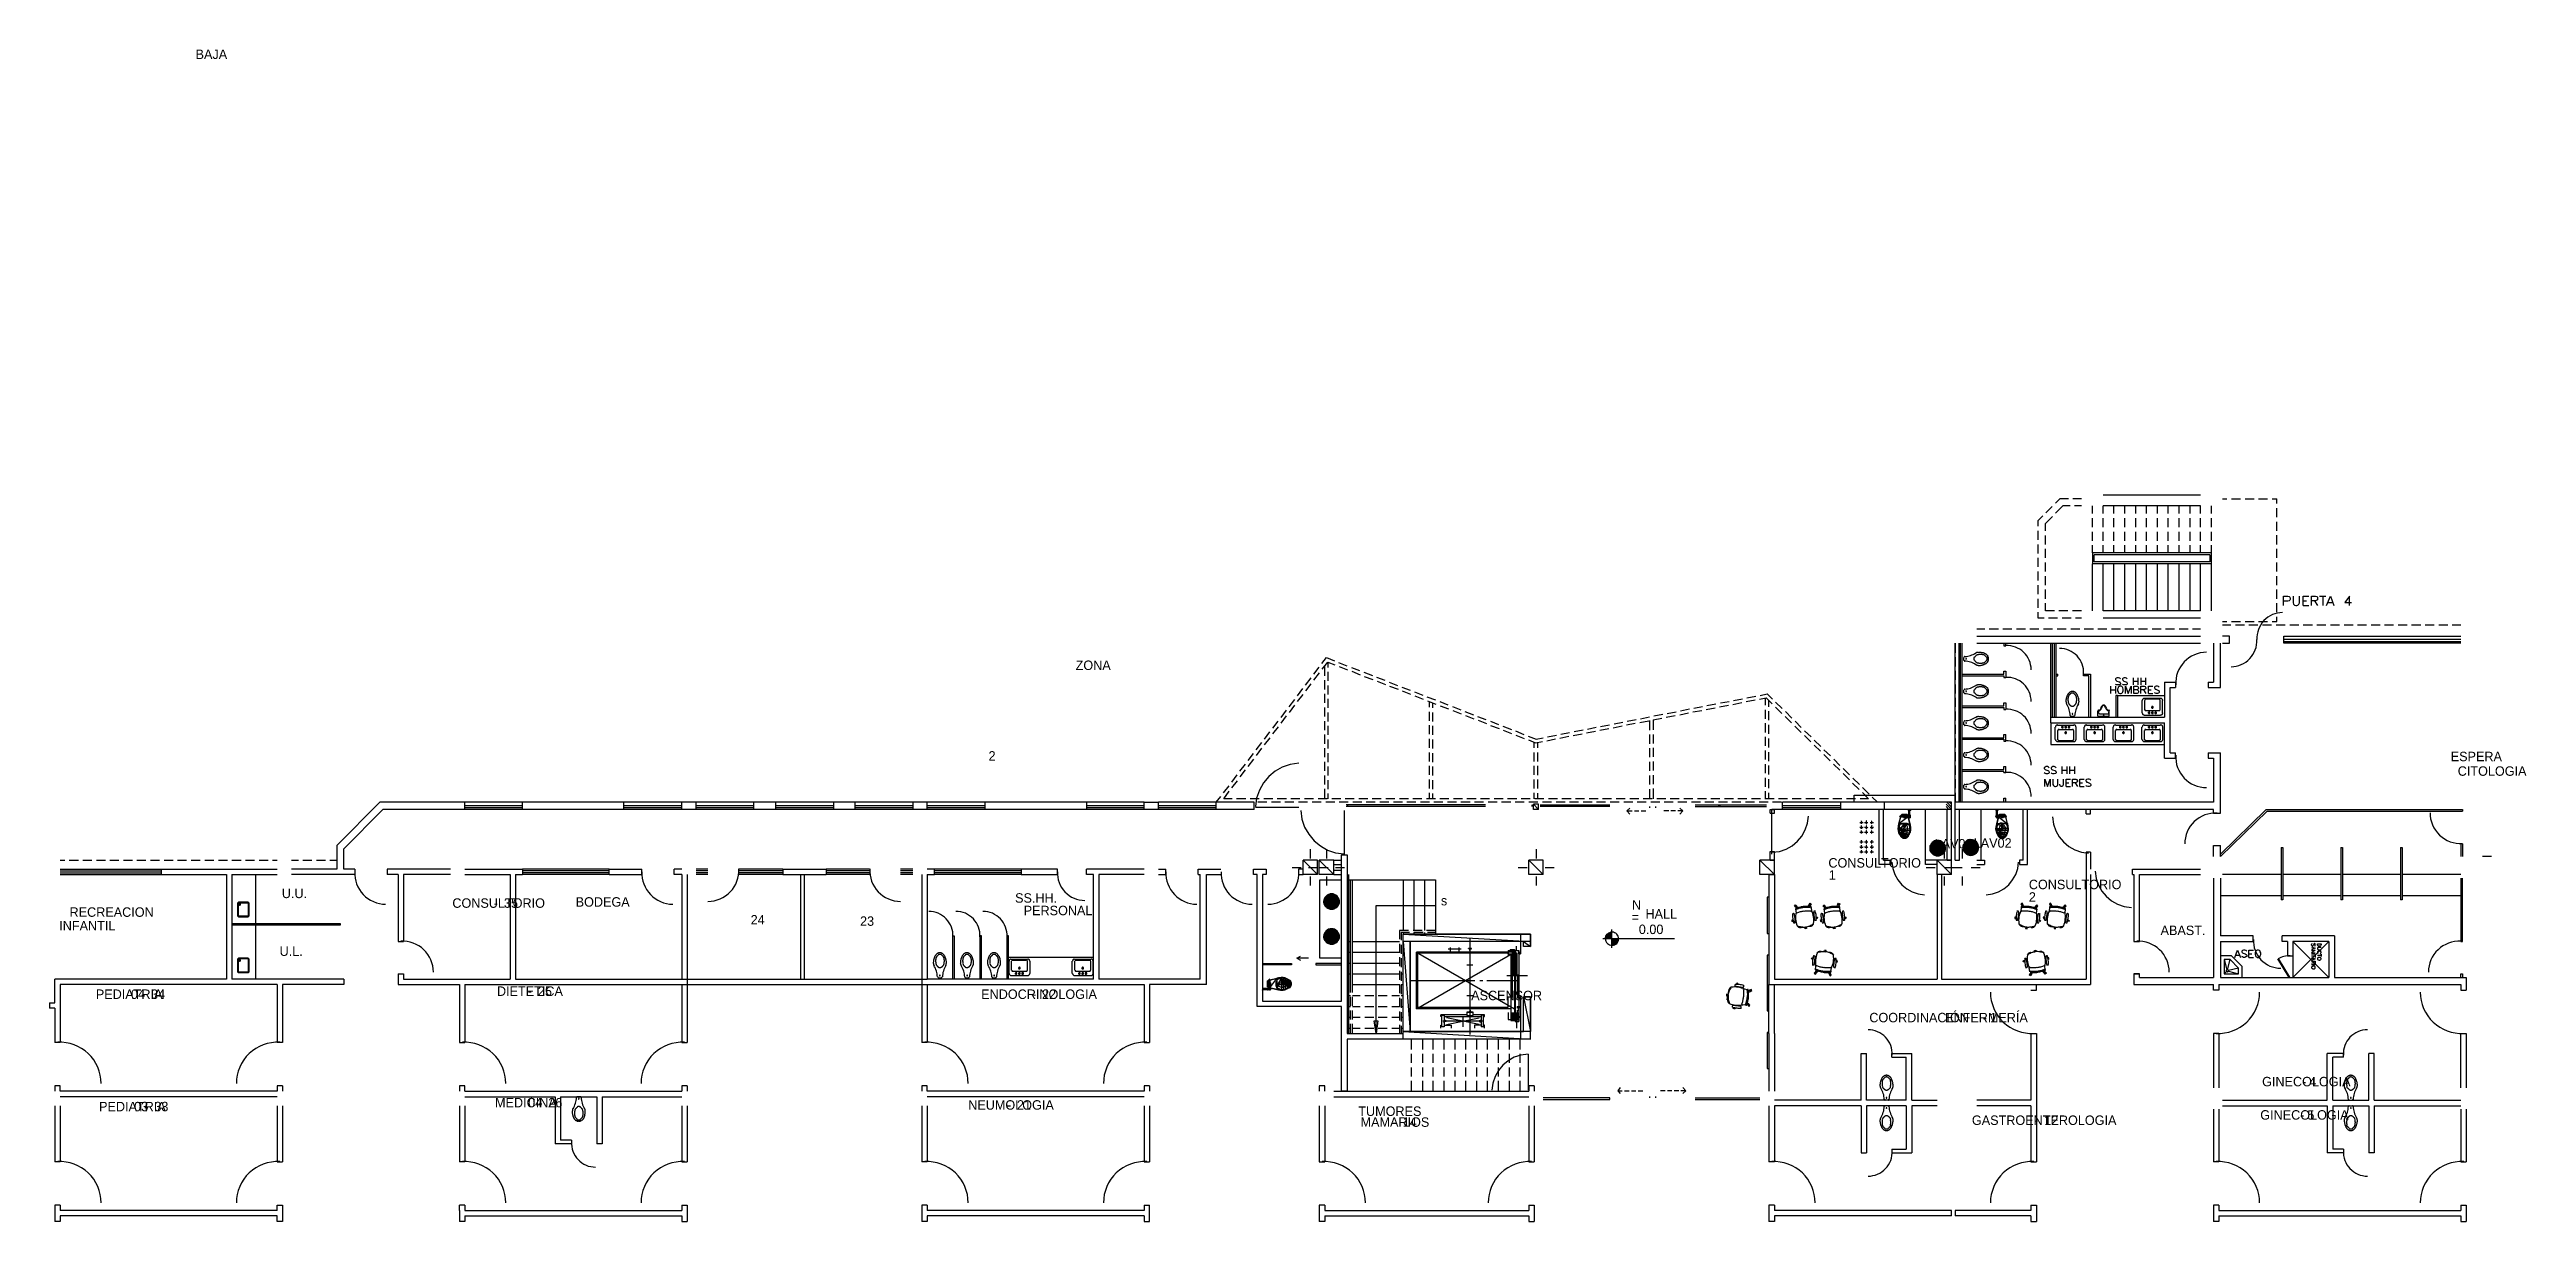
# Model space of a CAD drawing. Header units: metres. Extents: x 0 to 61, y 0 to 90.7.
# Drawn here: x 5 to 57.4, y 65.9 to 90.7 of the extents above; entities that cross this region are included whole.
import ezdxf

# ---------------------------------------------------------------- set-up
doc = ezdxf.new("R2010")
doc.units = ezdxf.units.M
for name, color, linetype in [('MURO_REAL', 7, 'Continuous'), ('PUERTA_REAL', 7, 'Continuous'), ('ROTULO_REAL', 7, 'Continuous')]:
    doc.layers.add(name, color=color, linetype=linetype)

msp = doc.modelspace()

# ---------------------------------------------------------------- texts
at = {"layer": 'ROTULO_REAL'}
for s, p in [('BAJA', (8.07, 90.543)), ('ZONA', (26.712, 77.602)), ('2', (24.867, 75.682)), ('ESPERA', (55.839, 75.67)), ('CITOLOGIA', (55.988, 75.361)), ('LAV02', (44.907, 73.823)), ('LAV02', (44.907, 73.823)), ('LAV02', (45.735, 73.838)), ('LAV02', (45.735, 73.838)), ('CONSULTORIO', (42.657, 73.417)), ('CONSULTORIO', (42.657, 73.417)), ('U.U.', (9.897, 72.77)), ('1', (42.666, 73.16)), ('1', (42.666, 73.16)), ('CONSULTORIO', (46.903, 72.959)), ('CONSULTORIO', (46.903, 72.959)), ('RECREACION', (5.4, 72.374)), ('CONSULTORIO', (13.509, 72.565)), ('-', (14.388, 72.565)), ('35', (14.602, 72.565)), ('BODEGA', (16.121, 72.589)), ('24', (19.828, 72.212)), ('SS.HH.', (25.429, 72.673)), ('PERSONAL', (25.611, 72.408)), ('s', (34.449, 72.616)), ('=', (38.489, 72.268)), ('=', (38.489, 72.268)), ('N', (38.498, 72.523)), ('N', (38.498, 72.523)), ('HALL', (38.782, 72.337)), ('HALL', (38.782, 72.337)), ('2', (46.903, 72.694)), ('2', (46.903, 72.694)), ('INFANTIL', (5.182, 72.085)), ('23', (22.145, 72.183)), ('0.00', (38.641, 72.009)), ('0.00', (38.641, 72.009)), ('ABAST.', (49.693, 71.987)), ('U.L.', (9.85, 71.546)), ('PEDIATRIA', (5.957, 70.635)), ('04', (6.7, 70.635)), ('34', (7.127, 70.635)), ('DIETETICA', (14.454, 70.699)), ('25', (15.321, 70.699)), ('ENDOCRINOLOGIA', (24.711, 70.635)), ('22', (26, 70.635)), ('-', (6.914, 70.635)), ('-', (15.107, 70.699)), ('-', (25.786, 70.635)), ('ASCENSOR', (35.09, 70.608)), ('ASCENSOR', (35.09, 70.608)), ('COORDINACIÓN', (43.524, 70.14)), ('ENFERMERÍA', (45.128, 70.14)), ('1', (46.078, 70.14)), ('-', (45.924, 70.14)), ('GINECOLOGIA', (51.844, 68.784)), ('-', (52.688, 68.784)), ('4', (52.842, 68.784)), ('PEDIATRIA', (6.026, 68.255)), ('03', (6.768, 68.255)), ('-', (6.982, 68.255)), ('33', (7.196, 68.255)), ('MEDICINA', (14.413, 68.338)), ('04', (15.114, 68.338)), ('-', (15.328, 68.338)), ('26', (15.542, 68.338)), ('NEUMOLOGIA', (24.436, 68.289)), ('-', (25.255, 68.289)), ('21', (25.469, 68.289)), ('TUMORES', (32.699, 68.157)), ('GINECOLOGIA', (51.805, 68.078)), ('5', (52.803, 68.078)), ('MAMARIOS', (32.747, 67.926)), ('-', (33.424, 67.926)), ('14', (33.638, 67.926)), ('GASTROENTEROLOGIA', (45.697, 67.966)), ('-', (47.016, 67.966)), ('12', (47.23, 67.966)), ('-', (52.648, 68.078))]:
    msp.add_text(s, height=0.2, dxfattribs=at).set_placement(p)

# ---------------------------------------------------------------- linework, layer by layer
at = {"layer": 'MURO_REAL'}
for p, q in [((47.197, 80.865), (47.099, 80.767)), ((47.402, 80.856), (47.256, 80.704)), ((47.398, 81.066), (47.26, 80.929)), ((47.559, 81.228), (47.466, 81.135)), ((47.623, 81.076), (47.471, 80.924)), ((47.74, 81.228), (47.559, 81.228)), ((47.775, 81.076), (47.623, 81.076)), ((48.02, 81.228), (47.838, 81.228)), ((48.02, 81.076), (47.868, 81.076)), ((48.25, 80.914), (48.25, 81.076)), ((48.25, 80.625), (48.25, 80.816)), ((50.542, 81.306), (48.48, 81.306)), ((48.48, 80.914), (48.48, 81.076)), ((50.542, 81.076), (48.48, 81.076)), ((48.48, 80.625), (48.48, 80.816)), ((48.705, 80.914), (48.705, 81.076)), ((48.705, 80.625), (48.705, 80.816)), ((48.936, 80.914), (48.936, 81.076)), ((48.936, 80.625), (48.936, 80.816)), ((49.166, 80.914), (49.166, 81.076)), ((49.166, 80.625), (49.166, 80.816)), ((49.396, 80.914), (49.396, 81.076)), ((49.396, 80.625), (49.396, 80.816)), ((49.626, 80.914), (49.626, 81.076)), ((49.626, 80.625), (49.626, 80.816)), ((49.856, 80.914), (49.856, 81.076)), ((49.856, 80.625), (49.856, 80.816)), ((50.087, 80.914), (50.087, 81.076)), ((50.087, 80.625), (50.087, 80.816)), ((50.317, 80.914), (50.317, 81.076)), ((50.317, 80.625), (50.317, 80.816)), ((50.542, 80.914), (50.542, 81.076)), ((50.542, 80.625), (50.542, 80.816)), ((50.772, 80.914), (50.772, 81.076)), ((50.772, 80.625), (50.772, 80.816)), ((51.002, 81.228), (51.1, 81.228)), ((51.193, 81.228), (51.384, 81.228)), ((51.482, 81.228), (51.673, 81.228)), ((51.767, 81.228), (51.958, 81.228)), ((52.056, 81.228), (52.153, 81.228)), ((52.153, 81.125), (52.153, 81.228)), ((52.153, 80.836), (52.153, 81.027)), ((47.099, 80.645), (47.099, 80.767)), ((47.099, 80.356), (47.099, 80.547)), ((47.256, 80.547), (47.256, 80.704)), ((47.256, 80.258), (47.256, 80.449)), ((48.25, 80.336), (48.25, 80.527)), ((48.48, 80.336), (48.48, 80.527)), ((48.705, 80.336), (48.705, 80.527)), ((48.936, 80.336), (48.936, 80.527)), ((49.166, 80.336), (49.166, 80.527)), ((49.396, 80.336), (49.396, 80.527)), ((49.626, 80.336), (49.626, 80.527)), ((49.856, 80.336), (49.856, 80.527)), ((50.087, 80.336), (50.087, 80.527)), ((50.317, 80.336), (50.317, 80.527)), ((50.542, 80.336), (50.542, 80.527)), ((50.772, 80.336), (50.772, 80.527)), ((52.153, 80.547), (52.153, 80.738)), ((52.153, 80.263), (52.153, 80.454)), ((47.099, 80.072), (47.099, 80.263)), ((47.099, 79.783), (47.099, 79.974)), ((47.256, 79.974), (47.256, 80.165)), ((47.256, 79.685), (47.256, 79.876)), ((48.25, 80.082), (48.25, 80.243)), ((48.25, 80.082), (48.25, 79.851)), ((50.772, 80.082), (48.25, 80.082)), ((50.772, 79.851), (48.25, 79.851)), ((48.25, 78.857), (48.25, 79.851)), ((50.738, 80.042), (48.289, 80.042)), ((48.289, 79.891), (48.289, 80.042)), ((50.738, 79.891), (48.289, 79.891)), ((48.48, 80.082), (48.48, 80.243)), ((48.48, 78.857), (48.48, 79.851)), ((48.705, 80.082), (48.705, 80.243)), ((48.705, 78.857), (48.705, 79.851)), ((48.936, 80.082), (48.936, 80.243)), ((48.936, 78.857), (48.936, 79.851)), ((49.166, 80.082), (49.166, 80.243)), ((49.166, 78.857), (49.166, 79.851)), ((49.396, 80.082), (49.396, 80.243)), ((49.396, 78.857), (49.396, 79.851)), ((49.626, 80.082), (49.626, 80.243)), ((49.626, 78.857), (49.626, 79.851)), ((49.856, 80.082), (49.856, 80.243)), ((49.856, 78.857), (49.856, 79.851)), ((50.087, 80.082), (50.087, 80.243)), ((50.087, 78.857), (50.087, 79.851)), ((50.317, 80.082), (50.317, 80.243)), ((50.317, 78.857), (50.317, 79.851)), ((50.542, 80.082), (50.542, 80.243)), ((50.542, 78.857), (50.542, 79.851)), ((50.738, 80.042), (50.738, 79.891)), ((50.772, 80.082), (50.772, 80.243)), ((50.772, 79.851), (50.772, 80.082)), ((50.772, 78.857), (50.772, 79.851)), ((52.153, 79.974), (52.153, 80.165)), ((52.153, 79.69), (52.153, 79.881)), ((47.099, 79.499), (47.099, 79.69)), ((47.099, 79.21), (47.099, 79.401)), ((47.256, 79.396), (47.256, 79.587)), ((47.256, 79.112), (47.256, 79.303)), ((52.153, 79.401), (52.153, 79.592)), ((52.153, 79.112), (52.153, 79.303)), ((47.099, 78.921), (47.099, 79.112)), ((47.099, 78.7), (47.099, 78.828)), ((47.256, 78.857), (47.256, 79.014)), ((47.447, 78.857), (47.256, 78.857)), ((47.731, 78.857), (47.54, 78.857)), ((48.02, 78.857), (47.829, 78.857)), ((50.542, 78.857), (48.48, 78.857)), ((52.153, 78.828), (52.153, 79.019)), ((52.153, 78.627), (52.153, 78.73)), ((52.3, 78.965), (52.3, 79.166)), ((52.3, 79.166), (52.389, 79.166)), ((52.389, 79.058), (52.3, 79.058)), ((52.389, 79.166), (52.418, 79.156)), ((52.418, 79.068), (52.389, 79.058)), ((52.418, 79.156), (52.428, 79.146)), ((52.428, 79.078), (52.418, 79.068)), ((52.428, 79.146), (52.438, 79.127)), ((52.438, 79.097), (52.428, 79.078)), ((52.438, 79.127), (52.438, 79.097)), ((52.501, 79.166), (52.501, 79.024)), ((52.501, 79.024), (52.511, 78.994)), ((52.511, 78.994), (52.531, 78.975)), ((52.531, 78.975), (52.56, 78.965)), ((52.56, 78.965), (52.58, 78.965)), ((52.58, 78.965), (52.604, 78.975)), ((52.604, 78.975), (52.624, 78.994)), ((52.624, 78.994), (52.633, 79.024)), ((52.633, 79.024), (52.633, 79.166)), ((52.712, 78.965), (52.712, 79.166)), ((52.712, 79.166), (52.834, 79.166)), ((52.712, 79.068), (52.785, 79.068)), ((52.712, 78.965), (52.834, 78.965)), ((52.888, 78.965), (52.888, 79.166)), ((52.888, 79.166), (52.976, 79.166)), ((52.976, 79.068), (52.888, 79.068)), ((52.957, 79.068), (53.02, 78.965)), ((52.976, 79.166), (53.006, 79.156)), ((53.006, 79.078), (52.976, 79.068)), ((53.006, 79.156), (53.016, 79.146)), ((53.016, 79.087), (53.006, 79.078)), ((53.016, 79.146), (53.02, 79.127)), ((53.02, 79.107), (53.016, 79.087)), ((53.02, 79.127), (53.02, 79.107)), ((53.06, 79.166), (53.192, 79.166)), ((53.128, 79.166), (53.128, 78.965)), ((53.211, 78.965), (53.29, 79.166)), ((53.241, 79.033), (53.334, 79.033)), ((53.29, 79.166), (53.363, 78.965)), ((53.696, 79.166), (53.598, 79.033)), ((53.598, 79.033), (53.74, 79.033)), ((53.696, 78.965), (53.696, 79.166)), ((45.801, 78.475), (45.972, 78.475)), ((45.801, 78.318), (50.542, 78.318)), ((46.065, 78.475), (46.261, 78.475)), ((46.354, 78.475), (46.545, 78.475)), ((46.643, 78.475), (46.834, 78.475)), ((46.927, 78.475), (47.118, 78.475)), ((47.226, 78.7), (47.099, 78.7)), ((47.216, 78.475), (47.407, 78.475)), ((47.51, 78.7), (47.319, 78.7)), ((47.5, 78.475), (47.691, 78.475)), ((47.799, 78.7), (47.608, 78.7)), ((47.789, 78.475), (47.98, 78.475)), ((48.02, 78.7), (47.892, 78.7)), ((48.078, 78.475), (48.269, 78.475)), ((48.362, 78.475), (48.553, 78.475)), ((50.542, 78.7), (48.48, 78.7)), ((48.651, 78.475), (48.842, 78.475)), ((48.936, 78.475), (49.127, 78.475)), ((49.224, 78.475), (49.416, 78.475)), ((49.513, 78.475), (49.704, 78.475)), ((49.798, 78.475), (49.989, 78.475)), ((50.087, 78.475), (50.278, 78.475)), ((50.371, 78.475), (50.542, 78.475)), ((51.002, 78.627), (51.1, 78.627)), ((51.184, 78.549), (51.002, 78.549)), ((51.154, 78.318), (51.002, 78.318)), ((51.154, 78.167), (51.154, 78.318)), ((51.193, 78.627), (51.384, 78.627)), ((51.473, 78.549), (51.282, 78.549)), ((51.482, 78.627), (51.673, 78.627)), ((51.757, 78.549), (51.566, 78.549)), ((51.767, 78.627), (51.958, 78.627)), ((52.046, 78.549), (51.855, 78.549)), ((52.056, 78.627), (52.153, 78.627)), ((52.335, 78.549), (52.144, 78.549)), ((52.305, 78.167), (52.305, 78.318)), ((52.305, 78.318), (56.052, 78.318)), ((56.052, 78.245), (52.305, 78.245)), ((52.305, 78.206), (56.052, 78.206)), ((52.619, 78.549), (52.428, 78.549)), ((52.908, 78.549), (52.717, 78.549)), ((53.192, 78.549), (53.001, 78.549)), ((53.481, 78.549), (53.29, 78.549)), ((53.77, 78.549), (53.579, 78.549)), ((54.054, 78.549), (53.863, 78.549)), ((54.343, 78.549), (54.152, 78.549)), ((54.627, 78.549), (54.436, 78.549)), ((54.916, 78.549), (54.725, 78.549)), ((55.205, 78.549), (55.009, 78.549)), ((55.489, 78.549), (55.298, 78.549)), ((55.778, 78.549), (55.587, 78.549)), ((56.052, 78.549), (55.871, 78.549)), ((31.758, 77.51), (31.871, 77.662)), ((31.93, 77.736), (32.028, 77.863)), ((31.935, 77.618), (32.052, 77.77)), ((31.989, 77.476), (31.989, 77.687)), ((32.028, 77.863), (32.194, 77.794)), ((32.052, 77.77), (32.204, 77.711)), ((32.062, 77.657), (32.062, 77.765)), ((32.282, 77.76), (32.459, 77.691)), ((32.292, 77.677), (32.469, 77.608)), ((32.552, 77.657), (32.728, 77.589)), ((45.34, 78.167), (45.34, 77.966)), ((45.34, 74.802), (45.34, 78.167)), ((45.34, 77.873), (45.34, 77.677)), ((45.419, 78.167), (45.419, 74.802)), ((45.453, 74.802), (45.453, 78.167)), ((45.492, 74.802), (45.492, 78.167)), ((45.527, 77.804), (45.527, 77.868)), ((45.801, 78.167), (50.542, 78.167)), ((46.374, 78.167), (46.374, 78.113)), ((46.374, 78.113), (46.413, 78.113)), ((46.413, 78.113), (46.413, 78.167)), ((47.368, 76.599), (47.368, 78.167)), ((47.407, 76.599), (47.407, 78.167)), ((47.447, 76.599), (47.447, 78.167)), ((47.481, 76.599), (47.481, 78.167)), ((50.811, 78.167), (50.811, 77.344)), ((50.963, 77.231), (50.963, 78.167)), ((51.002, 78.167), (51.154, 78.167)), ((56.052, 78.167), (52.305, 78.167)), ((31.411, 77.055), (31.523, 77.207)), ((31.582, 77.28), (31.7, 77.432)), ((31.587, 77.158), (31.704, 77.309)), ((31.758, 77.388), (31.876, 77.54)), ((31.989, 77.187), (31.989, 77.383)), ((32.062, 77.373), (32.062, 77.564)), ((32.062, 77.084), (32.062, 77.275)), ((32.562, 77.574), (32.738, 77.5)), ((32.816, 77.554), (32.998, 77.486)), ((32.826, 77.466), (33.007, 77.398)), ((33.086, 77.451), (33.262, 77.383)), ((33.096, 77.363), (33.272, 77.295)), ((33.355, 77.344), (33.531, 77.275)), ((33.36, 77.26), (33.541, 77.192)), ((33.62, 77.241), (33.801, 77.172)), ((33.629, 77.158), (33.806, 77.089)), ((33.889, 77.138), (34.065, 77.069)), ((45.34, 77.584), (45.34, 77.393)), ((45.34, 77.295), (45.34, 77.104)), ((45.492, 77.515), (46.374, 77.515)), ((45.492, 77.476), (46.374, 77.476)), ((45.527, 77.118), (45.527, 77.177)), ((46.374, 77.515), (46.374, 77.579)), ((46.374, 77.579), (46.413, 77.579)), ((46.374, 77.476), (46.374, 77.442)), ((46.374, 77.442), (46.413, 77.442)), ((46.413, 77.579), (46.413, 77.442)), ((47.481, 77.515), (47.52, 77.515)), ((47.481, 77.476), (47.52, 77.476)), ((47.52, 77.476), (47.52, 77.515)), ((48.059, 77.476), (48.059, 77.515)), ((48.059, 77.515), (48.211, 77.515)), ((48.171, 77.476), (48.059, 77.476)), ((48.171, 76.599), (48.171, 77.476)), ((48.211, 77.515), (48.211, 76.599)), ((48.632, 77.256), (48.632, 77.104)), ((48.632, 77.182), (48.735, 77.182)), ((48.735, 77.256), (48.735, 77.104)), ((48.754, 77.427), (48.74, 77.412)), ((48.74, 77.412), (48.74, 77.398)), ((48.74, 77.398), (48.744, 77.383)), ((48.754, 77.29), (48.74, 77.304)), ((48.744, 77.383), (48.754, 77.378)), ((48.774, 77.437), (48.754, 77.427)), ((48.754, 77.378), (48.769, 77.368)), ((48.774, 77.285), (48.754, 77.29)), ((48.769, 77.368), (48.813, 77.353)), ((48.803, 77.437), (48.774, 77.437)), ((48.803, 77.285), (48.774, 77.285)), ((48.793, 77.221), (48.784, 77.197)), ((48.784, 77.197), (48.784, 77.162)), ((48.784, 77.162), (48.793, 77.138)), ((48.798, 77.236), (48.793, 77.221)), ((48.793, 77.138), (48.798, 77.128)), ((48.813, 77.251), (48.798, 77.236)), ((48.798, 77.128), (48.813, 77.113)), ((48.828, 77.427), (48.803, 77.437)), ((48.828, 77.29), (48.803, 77.285)), ((48.813, 77.353), (48.828, 77.349)), ((48.828, 77.256), (48.813, 77.251)), ((48.842, 77.412), (48.828, 77.427)), ((48.828, 77.349), (48.833, 77.339)), ((48.842, 77.304), (48.828, 77.29)), ((48.857, 77.256), (48.828, 77.256)), ((48.833, 77.339), (48.842, 77.324)), ((48.842, 77.324), (48.842, 77.304)), ((48.872, 77.251), (48.857, 77.256)), ((48.887, 77.236), (48.872, 77.251)), ((48.872, 77.113), (48.887, 77.128)), ((48.901, 77.427), (48.887, 77.412)), ((48.887, 77.412), (48.887, 77.398)), ((48.887, 77.398), (48.891, 77.383)), ((48.901, 77.29), (48.887, 77.304)), ((48.896, 77.221), (48.887, 77.236)), ((48.887, 77.128), (48.896, 77.138)), ((48.891, 77.383), (48.901, 77.378)), ((48.901, 77.197), (48.896, 77.221)), ((48.896, 77.138), (48.901, 77.162)), ((48.921, 77.437), (48.901, 77.427)), ((48.901, 77.378), (48.916, 77.368)), ((48.921, 77.285), (48.901, 77.29)), ((48.901, 77.162), (48.901, 77.197)), ((48.916, 77.368), (48.96, 77.353)), ((48.95, 77.437), (48.921, 77.437)), ((48.95, 77.285), (48.921, 77.285)), ((48.97, 77.427), (48.95, 77.437)), ((48.97, 77.29), (48.95, 77.285)), ((48.95, 77.104), (48.95, 77.256)), ((48.95, 77.256), (49.009, 77.104)), ((48.96, 77.353), (48.97, 77.349)), ((48.984, 77.412), (48.97, 77.427)), ((48.97, 77.349), (48.98, 77.339)), ((48.984, 77.304), (48.97, 77.29)), ((48.98, 77.339), (48.984, 77.324)), ((48.984, 77.324), (48.984, 77.304)), ((49.009, 77.104), (49.068, 77.256)), ((49.068, 77.256), (49.068, 77.104)), ((49.112, 77.437), (49.112, 77.285)), ((49.112, 77.363), (49.215, 77.363)), ((49.127, 77.104), (49.127, 77.256)), ((49.127, 77.256), (49.195, 77.256)), ((49.195, 77.182), (49.127, 77.182)), ((49.195, 77.256), (49.215, 77.251)), ((49.215, 77.192), (49.195, 77.182)), ((49.195, 77.182), (49.215, 77.177)), ((49.215, 77.437), (49.215, 77.285)), ((49.215, 77.251), (49.22, 77.241)), ((49.22, 77.197), (49.215, 77.192)), ((49.215, 77.177), (49.22, 77.167)), ((49.22, 77.241), (49.229, 77.226)), ((49.229, 77.211), (49.22, 77.197)), ((49.22, 77.167), (49.229, 77.153)), ((49.229, 77.133), (49.22, 77.118)), ((49.229, 77.226), (49.229, 77.211)), ((49.229, 77.153), (49.229, 77.133)), ((49.273, 77.437), (49.273, 77.285)), ((49.273, 77.363), (49.371, 77.363)), ((49.278, 77.104), (49.278, 77.256)), ((49.278, 77.256), (49.347, 77.256)), ((49.347, 77.182), (49.278, 77.182)), ((49.332, 77.182), (49.381, 77.104)), ((49.347, 77.256), (49.367, 77.251)), ((49.367, 77.192), (49.347, 77.182)), ((49.367, 77.251), (49.376, 77.241)), ((49.376, 77.197), (49.367, 77.192)), ((49.371, 77.437), (49.371, 77.285)), ((49.376, 77.241), (49.381, 77.226)), ((49.381, 77.211), (49.376, 77.197)), ((49.381, 77.226), (49.381, 77.211)), ((49.435, 77.104), (49.435, 77.256)), ((49.435, 77.256), (49.528, 77.256)), ((49.435, 77.182), (49.494, 77.182)), ((49.577, 77.251), (49.562, 77.236)), ((49.562, 77.236), (49.562, 77.221)), ((49.562, 77.221), (49.572, 77.207)), ((49.577, 77.113), (49.562, 77.128)), ((49.572, 77.207), (49.577, 77.197)), ((49.602, 77.256), (49.577, 77.251)), ((49.577, 77.197), (49.592, 77.192)), ((49.592, 77.192), (49.636, 77.177)), ((49.631, 77.256), (49.602, 77.256)), ((49.651, 77.251), (49.631, 77.256)), ((49.636, 77.177), (49.651, 77.167)), ((49.665, 77.236), (49.651, 77.251)), ((49.651, 77.167), (49.66, 77.162)), ((49.665, 77.128), (49.651, 77.113)), ((49.66, 77.162), (49.665, 77.148)), ((49.665, 77.148), (49.665, 77.128)), ((49.778, 77.344), (50.008, 77.344)), ((49.778, 77.344), (49.778, 76.599)), ((49.896, 77.231), (50.008, 77.231)), ((49.896, 75.85), (49.896, 77.231)), ((50.008, 77.344), (50.008, 77.231)), ((50.699, 77.344), (50.699, 77.231)), ((50.699, 77.344), (50.811, 77.344)), ((50.699, 77.231), (50.963, 77.231)), ((31.063, 76.594), (31.176, 76.751)), ((31.063, 76.477), (31.18, 76.629)), ((31.234, 76.824), (31.352, 76.976)), ((31.239, 76.702), (31.357, 76.854)), ((31.411, 76.932), (31.528, 77.084)), ((31.989, 76.903), (31.989, 77.094)), ((31.989, 76.614), (31.989, 76.805)), ((32.062, 76.8), (32.062, 76.991)), ((32.062, 76.511), (32.062, 76.702)), ((33.899, 77.055), (34.075, 76.981)), ((34.153, 77.035), (34.335, 76.967)), ((34.163, 76.947), (34.344, 76.878)), ((34.207, 76.815), (34.207, 76.932)), ((34.207, 76.526), (34.207, 76.717)), ((34.281, 76.8), (34.281, 76.903)), ((34.281, 76.511), (34.281, 76.702)), ((34.423, 76.932), (34.599, 76.864)), ((34.433, 76.844), (34.609, 76.776)), ((34.692, 76.829), (34.869, 76.756)), ((34.702, 76.741), (34.878, 76.673)), ((34.957, 76.722), (35.138, 76.653)), ((34.967, 76.638), (35.148, 76.57)), ((35.226, 76.619), (35.402, 76.55)), ((38.679, 76.57), (38.865, 76.609)), ((38.958, 76.629), (39.149, 76.663)), ((39.223, 76.599), (39.414, 76.638)), ((39.242, 76.682), (39.429, 76.717)), ((39.507, 76.653), (39.693, 76.692)), ((39.522, 76.736), (39.713, 76.776)), ((39.786, 76.712), (39.977, 76.746)), ((39.806, 76.79), (39.992, 76.829)), ((40.07, 76.766), (40.256, 76.8)), ((40.085, 76.849), (40.276, 76.883)), ((40.349, 76.82), (40.54, 76.859)), ((40.369, 76.903), (40.555, 76.937)), ((40.633, 76.873), (40.82, 76.913)), ((40.648, 76.957), (40.839, 76.991)), ((40.913, 76.932), (41.104, 76.967)), ((40.932, 77.011), (41.118, 77.05)), ((41.197, 76.986), (41.339, 77.011)), ((41.211, 77.064), (41.363, 77.094)), ((41.324, 76.854), (41.324, 77.011)), ((41.324, 76.565), (41.324, 76.756)), ((41.339, 77.011), (41.466, 76.883)), ((41.363, 77.094), (41.471, 76.986)), ((41.398, 76.824), (41.398, 76.952)), ((41.398, 76.536), (41.398, 76.727)), ((41.535, 76.815), (41.672, 76.682)), ((41.54, 76.922), (41.677, 76.785)), ((41.74, 76.614), (41.878, 76.482)), ((41.745, 76.722), (41.882, 76.584)), ((45.34, 77.011), (45.34, 76.82)), ((45.34, 76.722), (45.34, 76.531)), ((45.492, 76.844), (46.374, 76.844)), ((45.492, 76.805), (46.374, 76.805)), ((46.374, 76.844), (46.374, 76.903)), ((46.374, 76.903), (46.413, 76.903)), ((46.374, 76.805), (46.374, 76.766)), ((46.374, 76.766), (46.413, 76.766)), ((46.413, 76.903), (46.413, 76.766)), ((47.853, 76.619), (47.794, 76.619)), ((48.362, 76.624), (48.362, 76.731)), ((48.362, 76.624), (48.607, 76.624)), ((48.377, 76.702), (48.377, 76.712)), ((48.407, 76.673), (48.568, 76.673)), ((48.436, 76.805), (48.441, 76.829)), ((48.446, 76.8), (48.456, 76.824)), ((48.529, 76.8), (48.519, 76.824)), ((48.539, 76.805), (48.529, 76.829)), ((48.598, 76.702), (48.598, 76.712)), ((48.607, 76.624), (48.607, 76.731)), ((48.784, 77.06), (48.744, 77.06)), ((48.744, 77.06), (48.744, 76.599)), ((48.784, 77.06), (48.784, 76.599)), ((48.784, 77.06), (49.778, 77.06)), ((48.813, 77.113), (48.828, 77.104)), ((48.828, 77.104), (48.857, 77.104)), ((48.857, 77.104), (48.872, 77.113)), ((49.195, 77.104), (49.127, 77.104)), ((49.215, 77.113), (49.195, 77.104)), ((49.22, 77.118), (49.215, 77.113)), ((49.298, 76.952), (49.298, 76.692)), ((49.69, 77.001), (49.347, 77.001)), ((49.347, 76.648), (49.69, 76.648)), ((49.352, 76.957), (49.352, 76.761)), ((49.66, 76.981), (49.376, 76.981)), ((49.376, 76.741), (49.66, 76.741)), ((49.469, 76.692), (49.425, 76.692)), ((49.435, 77.104), (49.528, 77.104)), ((49.45, 76.673), (49.45, 76.717)), ((49.543, 76.81), (49.494, 76.81)), ((49.543, 76.692), (49.494, 76.692)), ((49.518, 76.785), (49.518, 76.829)), ((49.518, 76.673), (49.518, 76.717)), ((49.611, 76.692), (49.562, 76.692)), ((49.602, 77.104), (49.577, 77.113)), ((49.587, 76.673), (49.587, 76.717)), ((49.631, 77.104), (49.602, 77.104)), ((49.651, 77.113), (49.631, 77.104)), ((49.685, 76.761), (49.685, 76.957)), ((49.734, 76.692), (49.734, 76.952)), ((30.715, 76.139), (30.828, 76.291)), ((30.715, 76.016), (30.833, 76.168)), ((30.887, 76.369), (31.004, 76.521)), ((30.891, 76.247), (31.009, 76.398)), ((31.989, 76.33), (31.989, 76.521)), ((31.989, 76.041), (31.989, 76.232)), ((32.062, 76.227), (32.062, 76.418)), ((32.062, 75.938), (32.062, 76.129)), ((34.207, 76.242), (34.207, 76.433)), ((34.207, 75.953), (34.207, 76.144)), ((34.281, 76.227), (34.281, 76.418)), ((34.281, 75.938), (34.281, 76.129)), ((35.236, 76.536), (35.412, 76.467)), ((35.496, 76.516), (35.672, 76.447)), ((35.5, 76.428), (35.682, 76.359)), ((35.76, 76.413), (35.941, 76.344)), ((35.77, 76.325), (35.946, 76.256)), ((36.029, 76.31), (36.206, 76.237)), ((36.039, 76.222), (36.216, 76.153)), ((36.294, 76.202), (36.465, 76.139)), ((36.304, 76.119), (36.456, 76.06)), ((36.456, 76.06), (36.598, 76.085)), ((36.465, 76.139), (36.612, 76.168)), ((36.691, 76.104), (36.877, 76.144)), ((36.705, 76.188), (36.896, 76.222)), ((36.97, 76.158), (37.161, 76.198)), ((36.989, 76.242), (37.176, 76.276)), ((37.254, 76.217), (37.44, 76.251)), ((37.269, 76.296), (37.46, 76.335)), ((37.533, 76.271), (37.724, 76.305)), ((37.553, 76.349), (37.739, 76.389)), ((37.817, 76.325), (38.003, 76.364)), ((37.832, 76.408), (38.023, 76.442)), ((38.096, 76.379), (38.287, 76.418)), ((38.116, 76.462), (38.302, 76.496)), ((38.38, 76.438), (38.567, 76.472)), ((38.395, 76.516), (38.586, 76.555)), ((38.66, 76.491), (38.851, 76.526)), ((38.875, 76.325), (38.875, 76.531)), ((38.875, 76.041), (38.875, 76.232)), ((38.944, 76.545), (39.13, 76.584)), ((38.949, 76.335), (38.949, 76.545)), ((38.949, 76.046), (38.949, 76.237)), ((41.324, 76.276), (41.324, 76.472)), ((41.324, 75.992), (41.324, 76.183)), ((41.398, 76.247), (41.398, 76.438)), ((41.398, 75.962), (41.398, 76.153)), ((41.946, 76.413), (42.083, 76.281)), ((41.951, 76.516), (42.083, 76.384)), ((42.152, 76.315), (42.289, 76.183)), ((42.152, 76.212), (42.284, 76.08)), ((42.358, 76.114), (42.495, 75.982)), ((45.34, 76.438), (45.34, 76.247)), ((45.34, 76.149), (45.34, 75.958)), ((45.492, 76.168), (46.374, 76.168)), ((45.492, 76.134), (46.374, 76.134)), ((45.527, 76.442), (45.527, 76.506)), ((46.374, 76.168), (46.374, 76.232)), ((46.374, 76.232), (46.413, 76.232)), ((46.374, 76.134), (46.374, 76.095)), ((46.374, 76.095), (46.413, 76.095)), ((46.413, 76.095), (46.413, 76.232)), ((47.368, 76.599), (49.778, 76.599)), ((47.368, 76.482), (47.368, 76.599)), ((47.368, 76.482), (49.778, 76.482)), ((47.368, 76.482), (47.368, 76.026)), ((47.461, 76.129), (47.461, 76.389)), ((47.51, 76.433), (47.853, 76.433)), ((47.853, 76.08), (47.51, 76.08)), ((47.515, 76.124), (47.515, 76.32)), ((47.54, 76.344), (47.824, 76.344)), ((47.824, 76.1), (47.54, 76.1)), ((47.638, 76.389), (47.589, 76.389)), ((47.613, 76.413), (47.613, 76.364)), ((47.706, 76.389), (47.657, 76.389)), ((47.706, 76.271), (47.657, 76.271)), ((47.682, 76.413), (47.682, 76.364)), ((47.682, 76.296), (47.682, 76.251)), ((47.775, 76.389), (47.726, 76.389)), ((47.75, 76.413), (47.75, 76.364)), ((47.848, 76.32), (47.848, 76.124)), ((47.897, 76.389), (47.897, 76.129)), ((48.073, 76.129), (48.073, 76.389)), ((48.122, 76.433), (48.465, 76.433)), ((48.465, 76.08), (48.122, 76.08)), ((48.127, 76.124), (48.127, 76.32)), ((48.152, 76.344), (48.436, 76.344)), ((48.436, 76.1), (48.152, 76.1)), ((48.245, 76.389), (48.201, 76.389)), ((48.225, 76.413), (48.225, 76.364)), ((48.318, 76.389), (48.269, 76.389)), ((48.318, 76.271), (48.269, 76.271)), ((48.294, 76.413), (48.294, 76.364)), ((48.294, 76.296), (48.294, 76.251)), ((48.387, 76.389), (48.338, 76.389)), ((48.362, 76.413), (48.362, 76.364)), ((48.46, 76.32), (48.46, 76.124)), ((48.509, 76.389), (48.509, 76.129)), ((48.686, 76.129), (48.686, 76.389)), ((48.735, 76.433), (49.078, 76.433)), ((49.078, 76.08), (48.735, 76.08)), ((48.74, 76.124), (48.74, 76.32)), ((48.764, 76.344), (49.048, 76.344)), ((49.048, 76.1), (48.764, 76.1)), ((48.857, 76.389), (48.813, 76.389)), ((48.838, 76.413), (48.838, 76.364)), ((48.931, 76.389), (48.882, 76.389)), ((48.931, 76.271), (48.882, 76.271)), ((48.906, 76.413), (48.906, 76.364)), ((48.906, 76.296), (48.906, 76.251)), ((48.999, 76.389), (48.95, 76.389)), ((48.975, 76.413), (48.975, 76.364)), ((49.073, 76.32), (49.073, 76.124)), ((49.122, 76.389), (49.122, 76.129)), ((49.298, 76.129), (49.298, 76.389)), ((49.347, 76.433), (49.69, 76.433)), ((49.69, 76.08), (49.347, 76.08)), ((49.352, 76.124), (49.352, 76.32)), ((49.376, 76.344), (49.66, 76.344)), ((49.66, 76.1), (49.376, 76.1)), ((49.469, 76.389), (49.425, 76.389)), ((49.45, 76.413), (49.45, 76.364)), ((49.543, 76.389), (49.494, 76.389)), ((49.543, 76.271), (49.494, 76.271)), ((49.518, 76.413), (49.518, 76.364)), ((49.518, 76.296), (49.518, 76.251)), ((49.611, 76.389), (49.562, 76.389)), ((49.587, 76.413), (49.587, 76.364)), ((49.685, 76.32), (49.685, 76.124)), ((49.734, 76.389), (49.734, 76.129)), ((49.778, 75.737), (49.778, 76.482)), ((30.191, 75.458), (30.309, 75.61)), ((30.367, 75.683), (30.48, 75.835)), ((30.367, 75.561), (30.485, 75.713)), ((30.539, 75.913), (30.656, 76.065)), ((30.544, 75.791), (30.656, 75.943)), ((31.989, 75.757), (31.989, 75.948)), ((31.989, 75.468), (31.989, 75.659)), ((32.062, 75.649), (32.062, 75.84)), ((32.062, 75.365), (32.062, 75.556)), ((34.207, 75.664), (34.207, 75.855)), ((34.207, 75.38), (34.207, 75.571)), ((34.281, 75.649), (34.281, 75.84)), ((34.281, 75.365), (34.281, 75.556)), ((36.426, 75.953), (36.426, 76.07)), ((36.426, 75.664), (36.426, 75.855)), ((36.426, 75.38), (36.426, 75.571)), ((36.504, 75.953), (36.504, 76.07)), ((36.504, 75.664), (36.504, 75.855)), ((36.504, 75.375), (36.504, 75.571)), ((38.875, 75.752), (38.875, 75.943)), ((38.875, 75.463), (38.875, 75.659)), ((38.949, 75.762), (38.949, 75.953)), ((38.949, 75.473), (38.949, 75.664)), ((41.324, 75.703), (41.324, 75.894)), ((41.324, 75.419), (41.324, 75.61)), ((41.398, 75.673), (41.398, 75.864)), ((41.398, 75.389), (41.398, 75.58)), ((42.353, 76.011), (42.49, 75.879)), ((42.558, 75.811), (42.696, 75.678)), ((42.563, 75.913), (42.7, 75.781)), ((42.764, 75.61), (42.901, 75.478)), ((42.769, 75.713), (42.901, 75.58)), ((45.34, 75.86), (45.34, 75.669)), ((45.34, 75.576), (45.34, 75.384)), ((45.527, 75.771), (45.527, 75.83)), ((46.374, 75.556), (46.413, 75.556)), ((46.374, 75.497), (46.374, 75.556)), ((46.413, 75.429), (46.413, 75.556)), ((47.27, 75.556), (47.246, 75.546)), ((47.3, 75.556), (47.27, 75.556)), ((47.319, 75.546), (47.3, 75.556)), ((47.368, 76.026), (49.778, 76.026)), ((47.412, 75.556), (47.393, 75.546)), ((47.442, 75.556), (47.412, 75.556)), ((47.466, 75.546), (47.442, 75.556)), ((47.603, 75.556), (47.603, 75.399)), ((47.706, 75.556), (47.706, 75.399)), ((47.765, 75.556), (47.765, 75.399)), ((47.868, 75.556), (47.868, 75.399)), ((49.778, 75.737), (50.008, 75.737)), ((49.896, 75.85), (50.008, 75.85)), ((50.008, 75.737), (50.008, 75.85)), ((50.699, 75.85), (50.963, 75.85)), ((50.699, 75.85), (50.699, 75.737)), ((50.699, 75.737), (50.811, 75.737)), ((50.811, 75.737), (50.811, 74.802)), ((50.963, 74.571), (50.963, 75.85)), ((29.843, 74.998), (29.961, 75.149)), ((29.848, 74.875), (29.961, 75.032)), ((30.02, 75.228), (30.132, 75.38)), ((30.02, 75.105), (30.137, 75.257)), ((30.196, 75.336), (30.309, 75.487)), ((31.989, 75.179), (31.989, 75.37)), ((31.989, 74.875), (31.989, 75.086)), ((32.062, 75.076), (32.062, 75.267)), ((34.207, 75.091), (34.207, 75.282)), ((34.281, 75.076), (34.281, 75.267)), ((36.426, 75.091), (36.426, 75.282)), ((36.504, 75.091), (36.504, 75.282)), ((38.875, 75.179), (38.875, 75.37)), ((38.875, 74.875), (38.875, 75.081)), ((38.949, 75.184), (38.949, 75.375)), ((38.949, 74.875), (38.949, 75.091)), ((41.324, 75.13), (41.324, 75.321)), ((41.324, 74.875), (41.324, 75.037)), ((41.398, 75.1), (41.398, 75.291)), ((42.97, 75.512), (43.107, 75.38)), ((42.97, 75.409), (43.102, 75.272)), ((43.171, 75.208), (43.308, 75.071)), ((43.176, 75.311), (43.313, 75.179)), ((43.381, 75.11), (43.518, 74.973)), ((45.34, 75.287), (45.34, 75.096)), ((45.492, 75.497), (46.374, 75.497)), ((45.492, 75.458), (46.374, 75.458)), ((45.527, 75.096), (45.527, 75.159)), ((46.374, 75.429), (46.374, 75.458)), ((46.374, 75.429), (46.413, 75.429)), ((47.246, 75.546), (47.231, 75.531)), ((47.231, 75.531), (47.231, 75.517)), ((47.231, 75.517), (47.241, 75.502)), ((47.246, 75.409), (47.231, 75.424)), ((47.241, 75.502), (47.246, 75.497)), ((47.241, 75.135), (47.241, 75.287)), ((47.241, 75.287), (47.3, 75.135)), ((47.246, 75.497), (47.26, 75.487)), ((47.27, 75.399), (47.246, 75.409)), ((47.26, 75.487), (47.304, 75.473)), ((47.3, 75.399), (47.27, 75.399)), ((47.319, 75.409), (47.3, 75.399)), ((47.3, 75.135), (47.353, 75.287)), ((47.304, 75.473), (47.319, 75.468)), ((47.334, 75.531), (47.319, 75.546)), ((47.319, 75.468), (47.324, 75.458)), ((47.334, 75.424), (47.319, 75.409)), ((47.324, 75.458), (47.334, 75.443)), ((47.334, 75.443), (47.334, 75.424)), ((47.353, 75.287), (47.353, 75.135)), ((47.393, 75.546), (47.378, 75.531)), ((47.378, 75.531), (47.378, 75.517)), ((47.378, 75.517), (47.383, 75.502)), ((47.393, 75.409), (47.378, 75.424)), ((47.383, 75.502), (47.393, 75.497)), ((47.393, 75.497), (47.407, 75.487)), ((47.412, 75.399), (47.393, 75.409)), ((47.407, 75.487), (47.451, 75.473)), ((47.442, 75.399), (47.412, 75.399)), ((47.412, 75.287), (47.412, 75.179)), ((47.412, 75.179), (47.422, 75.154)), ((47.422, 75.154), (47.437, 75.14)), ((47.437, 75.14), (47.456, 75.135)), ((47.466, 75.409), (47.442, 75.399)), ((47.451, 75.473), (47.466, 75.468)), ((47.456, 75.135), (47.471, 75.135)), ((47.481, 75.531), (47.466, 75.546)), ((47.466, 75.468), (47.471, 75.458)), ((47.481, 75.424), (47.466, 75.409)), ((47.471, 75.458), (47.481, 75.443)), ((47.471, 75.135), (47.496, 75.14)), ((47.481, 75.443), (47.481, 75.424)), ((47.496, 75.14), (47.51, 75.154)), ((47.51, 75.154), (47.515, 75.179)), ((47.515, 75.179), (47.515, 75.287)), ((47.559, 75.169), (47.559, 75.184)), ((47.569, 75.149), (47.559, 75.169)), ((47.574, 75.14), (47.569, 75.149)), ((47.589, 75.135), (47.574, 75.14)), ((47.603, 75.135), (47.589, 75.135)), ((47.603, 75.482), (47.706, 75.482)), ((47.618, 75.14), (47.603, 75.135)), ((47.623, 75.149), (47.618, 75.14)), ((47.633, 75.169), (47.623, 75.149)), ((47.633, 75.287), (47.633, 75.169)), ((47.691, 75.135), (47.691, 75.287)), ((47.691, 75.287), (47.784, 75.287)), ((47.691, 75.213), (47.75, 75.213)), ((47.691, 75.135), (47.784, 75.135)), ((47.765, 75.482), (47.868, 75.482)), ((47.829, 75.135), (47.829, 75.287)), ((47.829, 75.287), (47.897, 75.287)), ((47.897, 75.213), (47.829, 75.213)), ((47.882, 75.213), (47.931, 75.135)), ((47.897, 75.287), (47.917, 75.282)), ((47.917, 75.223), (47.897, 75.213)), ((47.917, 75.282), (47.922, 75.272)), ((47.922, 75.228), (47.917, 75.223)), ((47.922, 75.272), (47.931, 75.257)), ((47.931, 75.242), (47.922, 75.228)), ((47.931, 75.257), (47.931, 75.242)), ((47.98, 75.135), (47.98, 75.287)), ((47.98, 75.287), (48.078, 75.287)), ((47.98, 75.213), (48.039, 75.213)), ((47.98, 75.135), (48.078, 75.135)), ((48.127, 75.282), (48.113, 75.267)), ((48.113, 75.267), (48.113, 75.252)), ((48.113, 75.252), (48.122, 75.238)), ((48.127, 75.14), (48.113, 75.154)), ((48.122, 75.238), (48.127, 75.228)), ((48.152, 75.287), (48.127, 75.282)), ((48.127, 75.228), (48.142, 75.223)), ((48.152, 75.135), (48.127, 75.14)), ((48.142, 75.223), (48.186, 75.208)), ((48.181, 75.287), (48.152, 75.287)), ((48.181, 75.135), (48.152, 75.135)), ((48.201, 75.282), (48.181, 75.287)), ((48.201, 75.14), (48.181, 75.135)), ((48.186, 75.208), (48.201, 75.198)), ((48.216, 75.267), (48.201, 75.282)), ((48.201, 75.198), (48.211, 75.193)), ((48.216, 75.154), (48.201, 75.14)), ((48.211, 75.193), (48.216, 75.179)), ((48.216, 75.179), (48.216, 75.154)), ((11.06, 73.881), (11.976, 74.802)), ((11.211, 73.817), (12.039, 74.645)), ((13.773, 74.802), (11.976, 74.802)), ((13.773, 74.645), (12.039, 74.645)), ((14.998, 74.802), (13.773, 74.802)), ((13.773, 74.645), (13.773, 74.802)), ((14.998, 74.723), (13.773, 74.723)), ((14.998, 74.684), (13.773, 74.684)), ((14.998, 74.645), (13.773, 74.645)), ((14.998, 74.645), (14.998, 74.802)), ((17.143, 74.802), (14.998, 74.802)), ((17.143, 74.645), (14.998, 74.645)), ((18.367, 74.802), (17.143, 74.802)), ((17.143, 74.645), (17.143, 74.802)), ((18.367, 74.723), (17.143, 74.723)), ((18.367, 74.684), (17.143, 74.684)), ((18.367, 74.645), (17.143, 74.645)), ((18.671, 74.802), (18.367, 74.802)), ((18.367, 74.645), (18.367, 74.802)), ((18.671, 74.645), (18.367, 74.645)), ((18.671, 74.645), (18.671, 74.802)), ((19.896, 74.802), (18.671, 74.802)), ((19.896, 74.723), (18.671, 74.723)), ((19.896, 74.684), (18.671, 74.684)), ((19.896, 74.645), (18.671, 74.645)), ((19.896, 74.645), (19.896, 74.802)), ((20.356, 74.802), (19.896, 74.802)), ((20.356, 74.645), (19.896, 74.645)), ((21.58, 74.802), (20.356, 74.802)), ((20.356, 74.802), (20.356, 74.645)), ((21.58, 74.723), (20.356, 74.723)), ((21.58, 74.684), (20.356, 74.684)), ((21.58, 74.645), (20.356, 74.645)), ((22.041, 74.802), (21.58, 74.802)), ((21.58, 74.802), (21.58, 74.645)), ((22.041, 74.645), (21.58, 74.645)), ((22.041, 74.645), (22.041, 74.802)), ((23.265, 74.802), (22.041, 74.802)), ((23.265, 74.723), (22.041, 74.723)), ((23.265, 74.684), (22.041, 74.684)), ((23.265, 74.645), (22.041, 74.645)), ((23.569, 74.802), (23.265, 74.802)), ((23.265, 74.802), (23.265, 74.645)), ((23.569, 74.645), (23.265, 74.645)), ((24.793, 74.802), (23.569, 74.802)), ((23.569, 74.645), (23.569, 74.802)), ((24.793, 74.723), (23.569, 74.723)), ((24.793, 74.684), (23.569, 74.684)), ((24.793, 74.645), (23.569, 74.645)), ((26.939, 74.802), (24.793, 74.802)), ((24.793, 74.645), (24.793, 74.802)), ((26.939, 74.645), (24.793, 74.645)), ((28.163, 74.802), (26.939, 74.802)), ((26.939, 74.802), (26.939, 74.645)), ((28.163, 74.723), (26.939, 74.723)), ((28.163, 74.684), (26.939, 74.684)), ((28.163, 74.645), (26.939, 74.645)), ((28.163, 74.645), (28.163, 74.802)), ((28.163, 74.802), (28.467, 74.802)), ((28.467, 74.645), (28.163, 74.645)), ((29.691, 74.802), (28.467, 74.802)), ((28.467, 74.645), (28.467, 74.802)), ((29.691, 74.723), (28.467, 74.723)), ((29.691, 74.684), (28.467, 74.684)), ((29.691, 74.645), (28.467, 74.645)), ((29.691, 74.802), (29.784, 74.924)), ((29.691, 74.645), (29.691, 74.802)), ((29.902, 74.802), (29.691, 74.802)), ((30.495, 74.802), (29.691, 74.802)), ((30.495, 74.645), (29.691, 74.645)), ((30.029, 74.875), (29.848, 74.875)), ((30.191, 74.802), (29.995, 74.802)), ((30.318, 74.875), (30.122, 74.875)), ((30.475, 74.802), (30.284, 74.802)), ((30.602, 74.875), (30.411, 74.875)), ((30.495, 74.645), (30.495, 74.802)), ((30.519, 74.699), (31.44, 74.699)), ((30.764, 74.802), (30.573, 74.802)), ((30.891, 74.875), (30.7, 74.875)), ((31.048, 74.802), (30.857, 74.802)), ((31.176, 74.875), (30.984, 74.875)), ((31.337, 74.802), (31.146, 74.802)), ((31.464, 74.875), (31.273, 74.875)), ((31.621, 74.802), (31.43, 74.802)), ((31.749, 74.875), (31.558, 74.875)), ((31.91, 74.802), (31.719, 74.802)), ((32.038, 74.875), (31.847, 74.875)), ((32.199, 74.802), (32.008, 74.802)), ((32.062, 74.875), (32.062, 74.983)), ((32.327, 74.875), (32.136, 74.875)), ((32.483, 74.802), (32.292, 74.802)), ((32.405, 73.704), (32.405, 74.625)), ((32.611, 74.875), (32.42, 74.875)), ((35.393, 74.748), (32.444, 74.748)), ((35.393, 74.713), (32.444, 74.713)), ((32.473, 74.748), (32.473, 74.713)), ((32.473, 74.748), (32.473, 74.713)), ((32.772, 74.802), (32.581, 74.802)), ((32.9, 74.875), (32.709, 74.875)), ((33.056, 74.802), (32.865, 74.802)), ((33.184, 74.875), (32.993, 74.875)), ((33.345, 74.802), (33.154, 74.802)), ((33.473, 74.875), (33.282, 74.875)), ((33.634, 74.802), (33.443, 74.802)), ((33.762, 74.875), (33.571, 74.875)), ((33.918, 74.802), (33.727, 74.802)), ((34.046, 74.875), (33.855, 74.875)), ((34.207, 74.802), (34.016, 74.802)), ((34.335, 74.875), (34.144, 74.875)), ((34.207, 74.875), (34.207, 74.998)), ((34.281, 74.875), (34.281, 74.983)), ((34.491, 74.802), (34.3, 74.802)), ((34.619, 74.875), (34.428, 74.875)), ((34.78, 74.802), (34.589, 74.802)), ((34.908, 74.875), (34.717, 74.875)), ((35.069, 74.802), (34.873, 74.802)), ((35.197, 74.875), (35.001, 74.875)), ((35.353, 74.802), (35.162, 74.802)), ((35.481, 74.875), (35.29, 74.875)), ((35.642, 74.802), (35.451, 74.802)), ((35.77, 74.875), (35.579, 74.875)), ((35.927, 74.802), (35.736, 74.802)), ((36.054, 74.875), (35.863, 74.875)), ((36.216, 74.802), (36.024, 74.802)), ((36.343, 74.875), (36.152, 74.875)), ((36.504, 74.802), (36.309, 74.802)), ((36.377, 74.748), (36.377, 74.713)), ((36.519, 74.762), (36.407, 74.762)), ((36.407, 74.762), (36.519, 74.645)), ((36.407, 74.762), (36.519, 74.645)), ((36.407, 74.645), (36.407, 74.762)), ((36.519, 74.762), (36.407, 74.762)), ((36.407, 74.762), (36.519, 74.645)), ((36.407, 74.762), (36.519, 74.645)), ((36.407, 74.645), (36.407, 74.762)), ((36.519, 74.645), (36.407, 74.645)), ((36.519, 74.645), (36.407, 74.645)), ((36.426, 74.875), (36.426, 74.998)), ((36.627, 74.875), (36.436, 74.875)), ((36.504, 74.875), (36.504, 74.993)), ((36.519, 74.645), (36.519, 74.762)), ((36.519, 74.645), (36.519, 74.762)), ((36.549, 74.748), (38.028, 74.748)), ((38.028, 74.713), (36.549, 74.713)), ((36.789, 74.802), (36.598, 74.802)), ((36.916, 74.875), (36.725, 74.875)), ((37.078, 74.802), (36.887, 74.802)), ((37.205, 74.875), (37.014, 74.875)), ((37.362, 74.802), (37.171, 74.802)), ((37.489, 74.875), (37.298, 74.875)), ((37.651, 74.802), (37.46, 74.802)), ((37.504, 74.748), (37.504, 74.713)), ((37.533, 74.748), (37.533, 74.713)), ((37.778, 74.875), (37.587, 74.875)), ((37.935, 74.802), (37.744, 74.802)), ((38.062, 74.875), (37.871, 74.875)), ((38.224, 74.802), (38.033, 74.802)), ((38.351, 74.875), (38.16, 74.875)), ((38.513, 74.802), (38.322, 74.802)), ((38.39, 74.616), (38.449, 74.674)), ((38.449, 74.547), (38.39, 74.616)), ((38.39, 74.616), (38.498, 74.616)), ((38.64, 74.875), (38.449, 74.875)), ((38.547, 74.616), (38.64, 74.616)), ((38.797, 74.802), (38.606, 74.802)), ((38.689, 74.616), (38.792, 74.616)), ((38.924, 74.875), (38.733, 74.875)), ((38.865, 74.713), (38.865, 74.684)), ((39.086, 74.802), (38.895, 74.802)), ((38.998, 74.713), (38.998, 74.684)), ((39.213, 74.875), (39.022, 74.875)), ((39.277, 74.616), (39.169, 74.616)), ((39.37, 74.802), (39.179, 74.802)), ((39.497, 74.875), (39.306, 74.875)), ((39.419, 74.616), (39.321, 74.616)), ((39.659, 74.802), (39.468, 74.802)), ((39.571, 74.616), (39.468, 74.616)), ((39.571, 74.616), (39.512, 74.674)), ((39.512, 74.547), (39.571, 74.616)), ((39.786, 74.875), (39.595, 74.875)), ((39.948, 74.802), (39.757, 74.802)), ((39.835, 74.748), (41.344, 74.748)), ((39.835, 74.713), (41.344, 74.713)), ((40.075, 74.875), (39.884, 74.875)), ((40.232, 74.802), (40.041, 74.802)), ((40.359, 74.875), (40.168, 74.875)), ((40.521, 74.802), (40.33, 74.802)), ((40.33, 74.748), (40.33, 74.713)), ((40.359, 74.748), (40.359, 74.713)), ((40.648, 74.875), (40.457, 74.875)), ((40.805, 74.802), (40.614, 74.802)), ((40.932, 74.875), (40.741, 74.875)), ((41.094, 74.802), (40.903, 74.802)), ((41.221, 74.875), (41.03, 74.875)), ((41.383, 74.802), (41.187, 74.802)), ((41.51, 74.875), (41.314, 74.875)), ((41.398, 74.875), (41.398, 75.002)), ((41.422, 74.571), (41.422, 74.645)), ((41.422, 74.645), (41.515, 74.645)), ((41.422, 74.571), (41.515, 74.571)), ((43.847, 74.645), (41.456, 74.65)), ((41.456, 73.704), (41.456, 74.65)), ((41.456, 73.704), (41.456, 74.625)), ((41.667, 74.802), (41.476, 74.802)), ((41.515, 74.571), (41.515, 74.645)), ((41.794, 74.875), (41.603, 74.875)), ((42.911, 74.802), (41.687, 74.802)), ((41.687, 74.645), (41.687, 74.802)), ((42.911, 74.723), (41.687, 74.723)), ((42.911, 74.684), (41.687, 74.684)), ((42.911, 74.645), (41.687, 74.645)), ((41.956, 74.802), (41.765, 74.802)), ((42.083, 74.875), (41.892, 74.875)), ((42.24, 74.802), (42.049, 74.802)), ((42.367, 74.875), (42.176, 74.875)), ((42.529, 74.802), (42.338, 74.802)), ((42.656, 74.875), (42.465, 74.875)), ((42.813, 74.802), (42.622, 74.802)), ((43.847, 74.802), (42.622, 74.802)), ((43.847, 74.802), (42.622, 74.802)), ((43.847, 74.645), (42.622, 74.645)), ((42.94, 74.875), (42.749, 74.875)), ((43.102, 74.802), (42.911, 74.802)), ((42.911, 74.802), (42.911, 74.645)), ((43.229, 74.875), (43.038, 74.875)), ((43.2, 74.802), (43.2, 74.953)), ((43.2, 74.953), (45.34, 74.953)), ((43.391, 74.802), (43.2, 74.802)), ((43.509, 74.875), (43.327, 74.875)), ((43.376, 75.007), (43.509, 74.875)), ((43.695, 74.802), (43.484, 74.802)), ((43.587, 74.909), (43.695, 74.802)), ((43.729, 73.484), (43.729, 74.645)), ((43.729, 73.484), (43.729, 74.645)), ((43.822, 73.577), (43.822, 74.645)), ((43.822, 73.577), (43.822, 74.645)), ((45.262, 74.802), (43.847, 74.802)), ((43.847, 74.645), (43.847, 74.802)), ((45.262, 74.802), (43.847, 74.802)), ((43.847, 74.645), (43.847, 74.802)), ((45.262, 74.645), (43.847, 74.645)), ((45.262, 74.645), (43.847, 74.645)), ((44.17, 74.508), (44.395, 74.508)), ((44.395, 74.508), (44.17, 74.503)), ((44.17, 74.503), (44.17, 74.508)), ((44.395, 74.508), (44.17, 74.503)), ((44.17, 74.498), (44.17, 74.508)), ((44.17, 74.508), (44.214, 74.508)), ((44.17, 74.508), (44.395, 74.508)), ((44.395, 74.508), (44.17, 74.503)), ((44.17, 74.503), (44.17, 74.508)), ((44.395, 74.508), (44.17, 74.503)), ((44.17, 74.498), (44.17, 74.508)), ((44.17, 74.508), (44.214, 74.508)), ((44.395, 74.518), (44.194, 74.513)), ((44.194, 74.513), (44.199, 74.518)), ((44.395, 74.518), (44.194, 74.513)), ((44.395, 74.518), (44.194, 74.513)), ((44.194, 74.513), (44.199, 74.518)), ((44.395, 74.518), (44.194, 74.513)), ((44.194, 74.513), (44.395, 74.513)), ((44.194, 74.513), (44.395, 74.513)), ((44.395, 74.513), (44.194, 74.508)), ((44.194, 74.508), (44.194, 74.513)), ((44.395, 74.513), (44.194, 74.508)), ((44.194, 74.513), (44.395, 74.513)), ((44.194, 74.513), (44.395, 74.513)), ((44.395, 74.513), (44.194, 74.508)), ((44.194, 74.508), (44.194, 74.513)), ((44.395, 74.513), (44.194, 74.508)), ((44.194, 74.508), (44.395, 74.508)), ((44.194, 74.508), (44.395, 74.508)), ((44.331, 74.532), (44.199, 74.527)), ((44.199, 74.527), (44.204, 74.532)), ((44.331, 74.532), (44.199, 74.527)), ((44.331, 74.532), (44.199, 74.527)), ((44.199, 74.527), (44.204, 74.532)), ((44.331, 74.532), (44.199, 74.527)), ((44.199, 74.527), (44.336, 74.527)), ((44.199, 74.527), (44.336, 74.527)), ((44.336, 74.527), (44.199, 74.522)), ((44.199, 74.522), (44.199, 74.527)), ((44.336, 74.527), (44.199, 74.522)), ((44.199, 74.527), (44.199, 74.527)), ((44.199, 74.527), (44.336, 74.527)), ((44.199, 74.527), (44.336, 74.527)), ((44.336, 74.527), (44.199, 74.522)), ((44.199, 74.522), (44.199, 74.527)), ((44.336, 74.527), (44.199, 74.522)), ((44.199, 74.527), (44.199, 74.527)), ((44.199, 74.522), (44.336, 74.522)), ((44.199, 74.522), (44.341, 74.522)), ((44.341, 74.522), (44.199, 74.518)), ((44.199, 74.518), (44.199, 74.522)), ((44.341, 74.522), (44.199, 74.518)), ((44.199, 74.522), (44.336, 74.522)), ((44.199, 74.522), (44.341, 74.522)), ((44.341, 74.522), (44.199, 74.518)), ((44.199, 74.518), (44.199, 74.522)), ((44.341, 74.522), (44.199, 74.518)), ((44.199, 74.518), (44.341, 74.518)), ((44.199, 74.518), (44.39, 74.518)), ((44.39, 74.518), (44.199, 74.518)), ((44.39, 74.518), (44.199, 74.518)), ((44.199, 74.518), (44.395, 74.518)), ((44.199, 74.518), (44.395, 74.518)), ((44.199, 74.518), (44.341, 74.518)), ((44.199, 74.518), (44.39, 74.518)), ((44.39, 74.518), (44.199, 74.518)), ((44.39, 74.518), (44.199, 74.518)), ((44.199, 74.518), (44.395, 74.518)), ((44.199, 74.518), (44.395, 74.518)), ((44.327, 74.537), (44.204, 74.532)), ((44.204, 74.532), (44.209, 74.537)), ((44.327, 74.537), (44.204, 74.532)), ((44.327, 74.537), (44.204, 74.532)), ((44.204, 74.532), (44.209, 74.537)), ((44.327, 74.537), (44.204, 74.532)), ((44.204, 74.532), (44.331, 74.532)), ((44.204, 74.532), (44.331, 74.532)), ((44.331, 74.532), (44.204, 74.532)), ((44.331, 74.532), (44.204, 74.532)), ((44.204, 74.532), (44.331, 74.532)), ((44.204, 74.532), (44.331, 74.532)), ((44.204, 74.532), (44.331, 74.532)), ((44.204, 74.532), (44.331, 74.532)), ((44.331, 74.532), (44.204, 74.532)), ((44.331, 74.532), (44.204, 74.532)), ((44.204, 74.532), (44.331, 74.532)), ((44.204, 74.532), (44.331, 74.532)), ((44.209, 74.542), (44.209, 74.542)), ((44.209, 74.542), (44.322, 74.542)), ((44.322, 74.542), (44.209, 74.542)), ((44.209, 74.542), (44.322, 74.542)), ((44.214, 74.542), (44.209, 74.542)), ((44.209, 74.542), (44.322, 74.542)), ((44.322, 74.542), (44.209, 74.537)), ((44.209, 74.537), (44.209, 74.542)), ((44.322, 74.542), (44.209, 74.537)), ((44.209, 74.542), (44.209, 74.542)), ((44.209, 74.542), (44.322, 74.542)), ((44.322, 74.542), (44.209, 74.542)), ((44.209, 74.542), (44.322, 74.542)), ((44.214, 74.542), (44.209, 74.542)), ((44.209, 74.542), (44.322, 74.542)), ((44.322, 74.542), (44.209, 74.537)), ((44.209, 74.537), (44.209, 74.542)), ((44.322, 74.542), (44.209, 74.537)), ((44.209, 74.537), (44.327, 74.537)), ((44.209, 74.537), (44.327, 74.537)), ((44.209, 74.537), (44.327, 74.537)), ((44.209, 74.537), (44.327, 74.537)), ((44.317, 74.542), (44.214, 74.542)), ((44.214, 74.542), (44.219, 74.542)), ((44.317, 74.542), (44.214, 74.542)), ((44.214, 74.542), (44.322, 74.542)), ((44.322, 74.542), (44.214, 74.542)), ((44.317, 74.542), (44.214, 74.542)), ((44.214, 74.542), (44.219, 74.542)), ((44.317, 74.542), (44.214, 74.542)), ((44.214, 74.542), (44.322, 74.542)), ((44.322, 74.542), (44.214, 74.542)), ((44.214, 74.498), (44.214, 74.508)), ((44.214, 74.498), (44.214, 74.508)), ((44.219, 74.542), (44.317, 74.542)), ((44.219, 74.542), (44.317, 74.542)), ((44.219, 74.488), (44.219, 74.518)), ((44.219, 74.518), (44.233, 74.518)), ((44.219, 74.488), (44.219, 74.518)), ((44.219, 74.518), (44.233, 74.518)), ((44.224, 74.542), (44.312, 74.542)), ((44.224, 74.542), (44.312, 74.542)), ((44.238, 74.522), (44.233, 74.518)), ((44.238, 74.522), (44.233, 74.518)), ((44.233, 74.518), (44.233, 74.488)), ((44.233, 74.518), (44.233, 74.488)), ((44.243, 74.522), (44.238, 74.522)), ((44.243, 74.522), (44.238, 74.522)), ((44.307, 74.518), (44.292, 74.518)), ((44.307, 74.518), (44.292, 74.518)), ((44.327, 74.518), (44.307, 74.518)), ((44.327, 74.518), (44.307, 74.518)), ((44.322, 74.542), (44.317, 74.542)), ((44.322, 74.542), (44.317, 74.542)), ((44.327, 74.537), (44.322, 74.542)), ((44.327, 74.537), (44.322, 74.542)), ((44.331, 74.532), (44.327, 74.537)), ((44.331, 74.532), (44.327, 74.537)), ((44.327, 74.483), (44.327, 74.522)), ((44.327, 74.483), (44.327, 74.522)), ((44.336, 74.527), (44.331, 74.532)), ((44.336, 74.527), (44.331, 74.532)), ((44.331, 74.527), (44.331, 74.527)), ((44.331, 74.527), (44.331, 74.527)), ((44.331, 74.522), (44.341, 74.522)), ((44.331, 74.522), (44.341, 74.522)), ((44.336, 74.522), (44.336, 74.527)), ((44.336, 74.522), (44.336, 74.527)), ((44.341, 74.518), (44.341, 74.522)), ((44.341, 74.522), (44.341, 74.483)), ((44.341, 74.518), (44.341, 74.522)), ((44.341, 74.522), (44.341, 74.483)), ((44.341, 74.518), (44.356, 74.518)), ((44.341, 74.518), (44.356, 74.518)), ((44.346, 74.645), (44.4, 74.645)), ((44.4, 74.645), (44.346, 74.635)), ((44.346, 74.635), (44.346, 74.645)), ((44.4, 74.645), (44.346, 74.635)), ((44.346, 74.635), (44.346, 74.645)), ((44.346, 74.645), (44.4, 74.645)), ((44.346, 74.645), (44.4, 74.645)), ((44.4, 74.645), (44.346, 74.635)), ((44.346, 74.635), (44.346, 74.645)), ((44.4, 74.645), (44.346, 74.635)), ((44.346, 74.635), (44.346, 74.645)), ((44.346, 74.645), (44.4, 74.645)), ((44.346, 74.635), (44.4, 74.635)), ((44.346, 74.635), (44.4, 74.635)), ((44.351, 74.635), (44.351, 74.635)), ((44.351, 74.635), (44.351, 74.635)), ((44.4, 74.63), (44.351, 74.63)), ((44.4, 74.63), (44.351, 74.63)), ((44.39, 74.527), (44.356, 74.518)), ((44.356, 74.518), (44.361, 74.527)), ((44.39, 74.527), (44.356, 74.518)), ((44.39, 74.527), (44.356, 74.518)), ((44.356, 74.518), (44.361, 74.527)), ((44.39, 74.527), (44.356, 74.518)), ((44.356, 74.518), (44.39, 74.518)), ((44.356, 74.518), (44.356, 74.488)), ((44.356, 74.518), (44.39, 74.518)), ((44.356, 74.518), (44.356, 74.488)), ((44.361, 74.63), (44.385, 74.63)), ((44.385, 74.63), (44.361, 74.537)), ((44.361, 74.537), (44.361, 74.63)), ((44.385, 74.63), (44.361, 74.537)), ((44.361, 74.537), (44.361, 74.63)), ((44.361, 74.63), (44.385, 74.63)), ((44.385, 74.63), (44.361, 74.537)), ((44.361, 74.537), (44.361, 74.63)), ((44.385, 74.63), (44.361, 74.537)), ((44.361, 74.537), (44.361, 74.63)), ((44.361, 74.537), (44.385, 74.537)), ((44.361, 74.537), (44.39, 74.537)), ((44.39, 74.537), (44.361, 74.527)), ((44.361, 74.527), (44.361, 74.537)), ((44.39, 74.537), (44.361, 74.527)), ((44.361, 74.527), (44.361, 74.537)), ((44.361, 74.537), (44.39, 74.537)), ((44.361, 74.537), (44.385, 74.537)), ((44.361, 74.537), (44.39, 74.537)), ((44.39, 74.537), (44.361, 74.527)), ((44.361, 74.527), (44.361, 74.537)), ((44.39, 74.537), (44.361, 74.527)), ((44.361, 74.527), (44.361, 74.537)), ((44.361, 74.537), (44.39, 74.537)), ((44.361, 74.527), (44.39, 74.527)), ((44.361, 74.527), (44.39, 74.527)), ((44.361, 74.527), (44.39, 74.527)), ((44.361, 74.527), (44.39, 74.527)), ((44.385, 74.537), (44.385, 74.63)), ((44.385, 74.537), (44.385, 74.63)), ((44.385, 74.537), (44.385, 74.63)), ((44.385, 74.537), (44.385, 74.63)), ((44.39, 74.527), (44.39, 74.537)), ((44.39, 74.537), (44.39, 74.527)), ((44.39, 74.527), (44.39, 74.537)), ((44.39, 74.537), (44.39, 74.527)), ((44.39, 74.518), (44.39, 74.527)), ((44.39, 74.518), (44.39, 74.527)), ((44.395, 74.518), (44.39, 74.518)), ((44.395, 74.518), (44.39, 74.518)), ((44.395, 74.513), (44.395, 74.518)), ((44.395, 74.513), (44.395, 74.518)), ((44.395, 74.508), (44.395, 74.513)), ((44.395, 74.508), (44.395, 74.513)), ((44.395, 74.503), (44.395, 74.508)), ((44.395, 74.503), (44.395, 74.508)), ((44.4, 74.635), (44.4, 74.645)), ((44.4, 74.645), (44.4, 74.635)), ((44.4, 74.635), (44.4, 74.645)), ((44.4, 74.645), (44.4, 74.635)), ((44.713, 73.577), (44.713, 74.645)), ((44.713, 73.577), (44.713, 74.645)), ((45.262, 74.645), (45.149, 74.762)), ((45.262, 74.645), (45.149, 74.762)), ((45.208, 74.645), (45.149, 74.709)), ((45.208, 74.645), (45.149, 74.709)), ((45.262, 74.699), (45.164, 74.802)), ((45.262, 74.699), (45.164, 74.802)), ((45.174, 73.577), (45.174, 74.645)), ((45.174, 73.577), (45.174, 74.645)), ((45.262, 74.645), (45.174, 74.645)), ((45.262, 74.758), (45.218, 74.802)), ((45.262, 74.758), (45.218, 74.802)), ((45.262, 74.645), (45.262, 74.802)), ((45.262, 73.577), (45.262, 74.645)), ((45.262, 73.577), (45.262, 74.645)), ((45.34, 75.002), (45.34, 74.802)), ((50.811, 74.802), (45.34, 74.802)), ((50.811, 74.802), (45.34, 74.802)), ((45.34, 74.645), (45.34, 74.802)), ((50.811, 74.645), (45.34, 74.645)), ((50.811, 74.645), (45.34, 74.645)), ((45.34, 73.577), (45.34, 74.645)), ((45.34, 73.577), (45.34, 74.645)), ((45.433, 73.577), (45.433, 74.645)), ((45.433, 73.577), (45.433, 74.645)), ((45.894, 73.577), (45.894, 74.645)), ((45.894, 73.577), (45.894, 74.645)), ((46.256, 74.645), (46.202, 74.645)), ((46.202, 74.645), (46.256, 74.635)), ((46.202, 74.645), (46.256, 74.635)), ((46.202, 74.635), (46.202, 74.645)), ((46.256, 74.645), (46.202, 74.645)), ((46.202, 74.645), (46.202, 74.635)), ((46.256, 74.645), (46.202, 74.645)), ((46.202, 74.645), (46.256, 74.635)), ((46.202, 74.645), (46.256, 74.635)), ((46.202, 74.635), (46.202, 74.645)), ((46.256, 74.645), (46.202, 74.645)), ((46.202, 74.645), (46.202, 74.635)), ((46.256, 74.635), (46.202, 74.635)), ((46.256, 74.635), (46.202, 74.635)), ((46.207, 74.635), (46.207, 74.635)), ((46.207, 74.635), (46.207, 74.635)), ((46.207, 74.63), (46.256, 74.63)), ((46.207, 74.63), (46.256, 74.63)), ((46.433, 74.508), (46.207, 74.508)), ((46.207, 74.508), (46.433, 74.503)), ((46.207, 74.508), (46.433, 74.503)), ((46.207, 74.503), (46.207, 74.508)), ((46.433, 74.508), (46.207, 74.508)), ((46.207, 74.508), (46.433, 74.503)), ((46.207, 74.508), (46.433, 74.503)), ((46.207, 74.503), (46.207, 74.508)), ((46.212, 74.518), (46.217, 74.527)), ((46.212, 74.518), (46.217, 74.527)), ((46.247, 74.518), (46.212, 74.518)), ((46.212, 74.518), (46.408, 74.518)), ((46.408, 74.518), (46.212, 74.518)), ((46.408, 74.518), (46.212, 74.518)), ((46.212, 74.518), (46.408, 74.518)), ((46.408, 74.518), (46.212, 74.518)), ((46.212, 74.518), (46.408, 74.513)), ((46.212, 74.518), (46.408, 74.513)), ((46.212, 74.513), (46.212, 74.518)), ((46.247, 74.518), (46.212, 74.518)), ((46.212, 74.518), (46.408, 74.518)), ((46.408, 74.518), (46.212, 74.518)), ((46.408, 74.518), (46.212, 74.518)), ((46.212, 74.518), (46.408, 74.518)), ((46.408, 74.518), (46.212, 74.518)), ((46.212, 74.518), (46.408, 74.513)), ((46.212, 74.518), (46.408, 74.513)), ((46.212, 74.513), (46.212, 74.518)), ((46.408, 74.513), (46.212, 74.513)), ((46.408, 74.513), (46.212, 74.513)), ((46.212, 74.513), (46.408, 74.508)), ((46.212, 74.513), (46.408, 74.508)), ((46.212, 74.508), (46.212, 74.513)), ((46.408, 74.513), (46.212, 74.513)), ((46.408, 74.513), (46.212, 74.513)), ((46.212, 74.513), (46.408, 74.508)), ((46.212, 74.513), (46.408, 74.508)), ((46.212, 74.508), (46.212, 74.513)), ((46.408, 74.508), (46.212, 74.508)), ((46.408, 74.508), (46.212, 74.508)), ((46.242, 74.63), (46.217, 74.63)), ((46.217, 74.63), (46.242, 74.537)), ((46.217, 74.63), (46.242, 74.537)), ((46.217, 74.537), (46.217, 74.63)), ((46.217, 74.537), (46.217, 74.63)), ((46.242, 74.63), (46.217, 74.63)), ((46.217, 74.63), (46.242, 74.537)), ((46.217, 74.63), (46.242, 74.537)), ((46.217, 74.537), (46.217, 74.63)), ((46.217, 74.537), (46.217, 74.63)), ((46.242, 74.537), (46.217, 74.537)), ((46.247, 74.537), (46.217, 74.537)), ((46.217, 74.537), (46.247, 74.527)), ((46.217, 74.537), (46.247, 74.527)), ((46.217, 74.527), (46.217, 74.537)), ((46.247, 74.537), (46.217, 74.537)), ((46.217, 74.537), (46.217, 74.527)), ((46.242, 74.537), (46.217, 74.537)), ((46.247, 74.537), (46.217, 74.537)), ((46.217, 74.537), (46.247, 74.527)), ((46.217, 74.537), (46.247, 74.527)), ((46.217, 74.527), (46.217, 74.537)), ((46.247, 74.537), (46.217, 74.537)), ((46.217, 74.537), (46.217, 74.527)), ((46.247, 74.527), (46.217, 74.527)), ((46.247, 74.527), (46.217, 74.527)), ((46.217, 74.527), (46.247, 74.518)), ((46.217, 74.527), (46.247, 74.518)), ((46.247, 74.527), (46.217, 74.527)), ((46.247, 74.527), (46.217, 74.527)), ((46.217, 74.527), (46.247, 74.518)), ((46.217, 74.527), (46.247, 74.518)), ((46.242, 74.537), (46.242, 74.63)), ((46.242, 74.537), (46.242, 74.63)), ((46.242, 74.537), (46.242, 74.63)), ((46.242, 74.537), (46.242, 74.63)), ((46.247, 74.527), (46.247, 74.537)), ((46.247, 74.527), (46.247, 74.537)), ((46.247, 74.527), (46.247, 74.537)), ((46.247, 74.527), (46.247, 74.537)), ((46.247, 74.518), (46.247, 74.527)), ((46.247, 74.518), (46.247, 74.527)), ((46.266, 74.518), (46.247, 74.518)), ((46.247, 74.518), (46.247, 74.488)), ((46.266, 74.518), (46.247, 74.518)), ((46.247, 74.518), (46.247, 74.488)), ((46.256, 74.635), (46.256, 74.645)), ((46.256, 74.635), (46.256, 74.645)), ((46.256, 74.635), (46.256, 74.645)), ((46.256, 74.635), (46.256, 74.645)), ((46.256, 74.635), (46.256, 74.635)), ((46.256, 74.635), (46.256, 74.635)), ((46.403, 74.522), (46.266, 74.522)), ((46.266, 74.522), (46.408, 74.518)), ((46.266, 74.522), (46.408, 74.518)), ((46.266, 74.518), (46.266, 74.522)), ((46.403, 74.522), (46.266, 74.522)), ((46.266, 74.522), (46.408, 74.518)), ((46.266, 74.522), (46.408, 74.518)), ((46.266, 74.518), (46.266, 74.522)), ((46.408, 74.518), (46.266, 74.518)), ((46.408, 74.518), (46.266, 74.518)), ((46.403, 74.532), (46.271, 74.532)), ((46.271, 74.532), (46.276, 74.532)), ((46.403, 74.532), (46.271, 74.532)), ((46.271, 74.532), (46.403, 74.527)), ((46.271, 74.532), (46.403, 74.527)), ((46.271, 74.527), (46.271, 74.532)), ((46.403, 74.532), (46.271, 74.532)), ((46.271, 74.532), (46.276, 74.532)), ((46.403, 74.532), (46.271, 74.532)), ((46.271, 74.532), (46.403, 74.527)), ((46.271, 74.532), (46.403, 74.527)), ((46.271, 74.527), (46.271, 74.532)), ((46.403, 74.527), (46.271, 74.527)), ((46.403, 74.527), (46.271, 74.527)), ((46.271, 74.527), (46.403, 74.522)), ((46.271, 74.527), (46.403, 74.522)), ((46.271, 74.522), (46.271, 74.527)), ((46.271, 74.527), (46.271, 74.527)), ((46.403, 74.527), (46.271, 74.527)), ((46.403, 74.527), (46.271, 74.527)), ((46.271, 74.527), (46.403, 74.522)), ((46.271, 74.527), (46.403, 74.522)), ((46.271, 74.522), (46.271, 74.527)), ((46.271, 74.527), (46.271, 74.527)), ((46.403, 74.522), (46.271, 74.522)), ((46.403, 74.522), (46.271, 74.522)), ((46.276, 74.537), (46.281, 74.542)), ((46.276, 74.537), (46.281, 74.542)), ((46.398, 74.537), (46.276, 74.537)), ((46.398, 74.537), (46.276, 74.537)), ((46.276, 74.537), (46.398, 74.532)), ((46.276, 74.537), (46.398, 74.532)), ((46.276, 74.532), (46.276, 74.537)), ((46.398, 74.537), (46.276, 74.537)), ((46.398, 74.537), (46.276, 74.537)), ((46.276, 74.537), (46.398, 74.532)), ((46.276, 74.537), (46.398, 74.532)), ((46.276, 74.532), (46.276, 74.537)), ((46.398, 74.532), (46.276, 74.532)), ((46.398, 74.532), (46.276, 74.532)), ((46.276, 74.532), (46.403, 74.532)), ((46.276, 74.532), (46.403, 74.532)), ((46.398, 74.532), (46.276, 74.532)), ((46.398, 74.532), (46.276, 74.532)), ((46.276, 74.532), (46.403, 74.532)), ((46.276, 74.532), (46.403, 74.532)), ((46.276, 74.518), (46.3, 74.518)), ((46.276, 74.518), (46.3, 74.518)), ((46.393, 74.542), (46.281, 74.542)), ((46.281, 74.542), (46.286, 74.542)), ((46.393, 74.542), (46.281, 74.542)), ((46.281, 74.542), (46.398, 74.537)), ((46.281, 74.542), (46.398, 74.537)), ((46.393, 74.542), (46.281, 74.542)), ((46.281, 74.542), (46.286, 74.542)), ((46.393, 74.542), (46.281, 74.542)), ((46.281, 74.542), (46.398, 74.537)), ((46.281, 74.542), (46.398, 74.537)), ((46.389, 74.542), (46.286, 74.542)), ((46.286, 74.542), (46.291, 74.542)), ((46.389, 74.542), (46.286, 74.542)), ((46.286, 74.542), (46.393, 74.542)), ((46.286, 74.542), (46.393, 74.542)), ((46.389, 74.542), (46.286, 74.542)), ((46.286, 74.542), (46.291, 74.542)), ((46.389, 74.542), (46.286, 74.542)), ((46.286, 74.542), (46.393, 74.542)), ((46.286, 74.542), (46.393, 74.542)), ((46.384, 74.542), (46.291, 74.542)), ((46.291, 74.542), (46.389, 74.542)), ((46.291, 74.542), (46.389, 74.542)), ((46.384, 74.542), (46.291, 74.542)), ((46.291, 74.542), (46.389, 74.542)), ((46.291, 74.542), (46.389, 74.542)), ((46.379, 74.542), (46.296, 74.542)), ((46.379, 74.542), (46.296, 74.542)), ((46.3, 74.518), (46.31, 74.518)), ((46.3, 74.518), (46.31, 74.518)), ((46.359, 74.522), (46.369, 74.522)), ((46.359, 74.522), (46.369, 74.522)), ((46.369, 74.522), (46.369, 74.518)), ((46.369, 74.522), (46.369, 74.518)), ((46.384, 74.518), (46.369, 74.518)), ((46.369, 74.518), (46.369, 74.488)), ((46.384, 74.518), (46.369, 74.518)), ((46.369, 74.518), (46.369, 74.488)), ((46.374, 74.89), (46.413, 74.89)), ((46.374, 74.802), (46.374, 74.89)), ((46.389, 74.542), (46.384, 74.542)), ((46.389, 74.542), (46.384, 74.542)), ((46.384, 74.488), (46.384, 74.518)), ((46.384, 74.488), (46.384, 74.518)), ((46.393, 74.542), (46.389, 74.542)), ((46.393, 74.542), (46.389, 74.542)), ((46.389, 74.498), (46.389, 74.508)), ((46.433, 74.508), (46.389, 74.508)), ((46.389, 74.498), (46.389, 74.508)), ((46.433, 74.508), (46.389, 74.508)), ((46.398, 74.537), (46.393, 74.542)), ((46.398, 74.537), (46.393, 74.542)), ((46.398, 74.532), (46.398, 74.537)), ((46.398, 74.532), (46.398, 74.537)), ((46.403, 74.532), (46.398, 74.532)), ((46.403, 74.532), (46.398, 74.532)), ((46.403, 74.527), (46.403, 74.532)), ((46.403, 74.527), (46.403, 74.532)), ((46.403, 74.522), (46.403, 74.527)), ((46.403, 74.527), (46.403, 74.527)), ((46.403, 74.522), (46.403, 74.527)), ((46.403, 74.527), (46.403, 74.527)), ((46.408, 74.518), (46.403, 74.522)), ((46.408, 74.518), (46.403, 74.522)), ((46.408, 74.518), (46.408, 74.518)), ((46.408, 74.513), (46.408, 74.518)), ((46.408, 74.518), (46.408, 74.518)), ((46.408, 74.513), (46.408, 74.518)), ((46.408, 74.508), (46.408, 74.513)), ((46.408, 74.508), (46.408, 74.513)), ((46.413, 74.802), (46.413, 74.89)), ((46.433, 74.503), (46.433, 74.508)), ((46.433, 74.498), (46.433, 74.508)), ((46.433, 74.503), (46.433, 74.508)), ((46.433, 74.498), (46.433, 74.508)), ((46.78, 73.577), (46.78, 74.645)), ((46.78, 73.577), (46.78, 74.645)), ((46.873, 73.484), (46.873, 74.645)), ((46.873, 73.484), (46.873, 74.645)), ((48.118, 74.557), (48.118, 74.645)), ((48.118, 74.557), (48.118, 74.645)), ((48.118, 74.557), (48.211, 74.557)), ((48.118, 74.557), (48.211, 74.557)), ((48.211, 74.557), (48.211, 74.645)), ((48.211, 74.557), (48.211, 74.645)), ((50.811, 74.571), (50.811, 74.645)), ((50.811, 74.571), (50.963, 74.571)), ((50.963, 73.704), (51.928, 74.645)), ((50.963, 73.651), (51.948, 74.611)), ((51.928, 74.645), (56.091, 74.645)), ((51.948, 74.611), (56.091, 74.611)), ((56.091, 74.645), (56.091, 74.611)), ((44.385, 74.346), (44.136, 74.238)), ((44.136, 74.238), (44.15, 74.346)), ((44.385, 74.346), (44.136, 74.238)), ((44.385, 74.346), (44.136, 74.238)), ((44.136, 74.238), (44.15, 74.346)), ((44.385, 74.346), (44.136, 74.238)), ((44.136, 74.238), (44.4, 74.238)), ((44.136, 74.238), (44.4, 74.238)), ((44.14, 74.199), (44.136, 74.238)), ((44.136, 74.238), (44.4, 74.238)), ((44.136, 74.238), (44.4, 74.238)), ((44.14, 74.199), (44.136, 74.238)), ((44.4, 74.238), (44.14, 74.199)), ((44.4, 74.238), (44.14, 74.199)), ((44.4, 74.238), (44.14, 74.199)), ((44.4, 74.238), (44.14, 74.199)), ((44.14, 74.199), (44.395, 74.199)), ((44.14, 74.199), (44.395, 74.199)), ((44.15, 74.155), (44.14, 74.199)), ((44.14, 74.199), (44.395, 74.199)), ((44.14, 74.199), (44.395, 74.199)), ((44.15, 74.155), (44.14, 74.199)), ((44.15, 74.346), (44.194, 74.498)), ((44.15, 74.346), (44.194, 74.498)), ((44.346, 74.488), (44.15, 74.346)), ((44.15, 74.346), (44.189, 74.488)), ((44.346, 74.488), (44.15, 74.346)), ((44.346, 74.488), (44.15, 74.346)), ((44.15, 74.346), (44.189, 74.488)), ((44.346, 74.488), (44.15, 74.346)), ((44.15, 74.346), (44.385, 74.346)), ((44.15, 74.346), (44.385, 74.346)), ((44.15, 74.346), (44.385, 74.346)), ((44.15, 74.346), (44.385, 74.346)), ((44.395, 74.199), (44.15, 74.155)), ((44.395, 74.199), (44.15, 74.155)), ((44.395, 74.199), (44.15, 74.155)), ((44.395, 74.199), (44.15, 74.155)), ((44.15, 74.155), (44.385, 74.155)), ((44.15, 74.155), (44.385, 74.155)), ((44.17, 74.116), (44.15, 74.155)), ((44.15, 74.155), (44.385, 74.155)), ((44.15, 74.155), (44.385, 74.155)), ((44.17, 74.116), (44.15, 74.155)), ((44.165, 74.317), (44.175, 74.327)), ((44.165, 74.317), (44.175, 74.327)), ((44.17, 74.503), (44.395, 74.503)), ((44.17, 74.503), (44.395, 74.503)), ((44.395, 74.503), (44.17, 74.498)), ((44.17, 74.498), (44.17, 74.503)), ((44.395, 74.503), (44.17, 74.498)), ((44.17, 74.503), (44.395, 74.503)), ((44.17, 74.503), (44.395, 74.503)), ((44.395, 74.503), (44.17, 74.498)), ((44.17, 74.498), (44.17, 74.503)), ((44.395, 74.503), (44.17, 74.498)), ((44.17, 74.498), (44.395, 74.498)), ((44.214, 74.498), (44.17, 74.498)), ((44.17, 74.498), (44.395, 74.498)), ((44.214, 74.498), (44.17, 74.498)), ((44.385, 74.155), (44.17, 74.116)), ((44.385, 74.155), (44.17, 74.116)), ((44.385, 74.155), (44.17, 74.116)), ((44.385, 74.155), (44.17, 74.116)), ((44.17, 74.116), (44.366, 74.116)), ((44.17, 74.116), (44.366, 74.116)), ((44.189, 74.072), (44.17, 74.116)), ((44.17, 74.116), (44.366, 74.116)), ((44.17, 74.116), (44.366, 74.116)), ((44.189, 74.072), (44.17, 74.116)), ((44.189, 74.498), (44.189, 74.498)), ((44.189, 74.498), (44.395, 74.498)), ((44.395, 74.498), (44.189, 74.498)), ((44.189, 74.498), (44.395, 74.498)), ((44.194, 74.498), (44.189, 74.498)), ((44.189, 74.498), (44.395, 74.498)), ((44.395, 74.498), (44.189, 74.488)), ((44.189, 74.488), (44.189, 74.498)), ((44.395, 74.498), (44.189, 74.488)), ((44.189, 74.498), (44.189, 74.498)), ((44.189, 74.498), (44.395, 74.498)), ((44.395, 74.498), (44.189, 74.498)), ((44.189, 74.498), (44.395, 74.498)), ((44.194, 74.498), (44.189, 74.498)), ((44.189, 74.498), (44.395, 74.498)), ((44.395, 74.498), (44.189, 74.488)), ((44.189, 74.488), (44.189, 74.498)), ((44.395, 74.498), (44.189, 74.488)), ((44.189, 74.488), (44.395, 74.488)), ((44.189, 74.488), (44.395, 74.488)), ((44.39, 74.488), (44.189, 74.488)), ((44.395, 74.488), (44.189, 74.488)), ((44.189, 74.488), (44.395, 74.488)), ((44.189, 74.488), (44.346, 74.488)), ((44.189, 74.488), (44.395, 74.488)), ((44.189, 74.488), (44.395, 74.488)), ((44.39, 74.488), (44.189, 74.488)), ((44.395, 74.488), (44.189, 74.488)), ((44.189, 74.488), (44.395, 74.488)), ((44.189, 74.488), (44.346, 74.488)), ((44.189, 74.341), (44.209, 74.341)), ((44.189, 74.341), (44.209, 74.341)), ((44.366, 74.116), (44.189, 74.072)), ((44.366, 74.116), (44.189, 74.072)), ((44.366, 74.116), (44.189, 74.072)), ((44.366, 74.116), (44.189, 74.072)), ((44.189, 74.072), (44.346, 74.072)), ((44.189, 74.072), (44.346, 74.072)), ((44.204, 74.062), (44.189, 74.072)), ((44.189, 74.072), (44.346, 74.072)), ((44.189, 74.072), (44.346, 74.072)), ((44.204, 74.062), (44.189, 74.072)), ((44.395, 74.498), (44.194, 74.498)), ((44.395, 74.498), (44.194, 74.498)), ((44.346, 74.072), (44.204, 74.062)), ((44.346, 74.072), (44.204, 74.062)), ((44.346, 74.072), (44.204, 74.062)), ((44.346, 74.072), (44.204, 74.062)), ((44.204, 74.062), (44.331, 74.062)), ((44.204, 74.062), (44.331, 74.062)), ((44.219, 74.052), (44.204, 74.062)), ((44.204, 74.062), (44.331, 74.062)), ((44.204, 74.062), (44.331, 74.062)), ((44.219, 74.052), (44.204, 74.062)), ((44.209, 74.346), (44.209, 74.346)), ((44.209, 74.346), (44.209, 74.346)), ((44.214, 74.346), (44.214, 74.356)), ((44.214, 74.356), (44.268, 74.356)), ((44.214, 74.346), (44.214, 74.356)), ((44.214, 74.356), (44.268, 74.356)), ((44.233, 74.488), (44.219, 74.488)), ((44.233, 74.488), (44.219, 74.488)), ((44.331, 74.062), (44.219, 74.052)), ((44.331, 74.062), (44.219, 74.052)), ((44.331, 74.062), (44.219, 74.052)), ((44.331, 74.062), (44.219, 74.052)), ((44.219, 74.052), (44.317, 74.052)), ((44.219, 74.052), (44.317, 74.052)), ((44.233, 74.042), (44.219, 74.052)), ((44.219, 74.052), (44.317, 74.052)), ((44.219, 74.052), (44.317, 74.052)), ((44.233, 74.042), (44.219, 74.052)), ((44.229, 74.126), (44.229, 74.077)), ((44.229, 74.126), (44.229, 74.077)), ((44.233, 74.488), (44.238, 74.483)), ((44.233, 74.488), (44.238, 74.483)), ((44.317, 74.052), (44.233, 74.042)), ((44.317, 74.052), (44.233, 74.042)), ((44.317, 74.052), (44.233, 74.042)), ((44.317, 74.052), (44.233, 74.042)), ((44.233, 74.042), (44.302, 74.042)), ((44.302, 74.042), (44.233, 74.042)), ((44.233, 74.042), (44.248, 74.038)), ((44.233, 74.042), (44.302, 74.042)), ((44.302, 74.042), (44.233, 74.042)), ((44.233, 74.042), (44.248, 74.038)), ((44.238, 74.483), (44.238, 74.483)), ((44.238, 74.483), (44.243, 74.483)), ((44.238, 74.483), (44.238, 74.483)), ((44.238, 74.483), (44.243, 74.483)), ((44.248, 74.038), (44.302, 74.042)), ((44.248, 74.038), (44.302, 74.042)), ((44.248, 74.038), (44.302, 74.042)), ((44.248, 74.038), (44.302, 74.042)), ((44.282, 74.038), (44.248, 74.038)), ((44.282, 74.038), (44.248, 74.038)), ((44.248, 74.038), (44.268, 74.038)), ((44.282, 74.038), (44.248, 74.038)), ((44.282, 74.038), (44.248, 74.038)), ((44.248, 74.038), (44.268, 74.038)), ((44.253, 74.278), (44.253, 74.282)), ((44.282, 74.282), (44.253, 74.282)), ((44.253, 74.278), (44.253, 74.282)), ((44.282, 74.282), (44.253, 74.282)), ((44.258, 74.238), (44.253, 74.253)), ((44.258, 74.238), (44.253, 74.253)), ((44.258, 74.243), (44.258, 74.243)), ((44.258, 74.243), (44.258, 74.243)), ((44.268, 74.238), (44.258, 74.238)), ((44.268, 74.238), (44.258, 74.238)), ((44.273, 74.082), (44.263, 74.082)), ((44.273, 74.082), (44.263, 74.082)), ((44.268, 74.356), (44.322, 74.356)), ((44.268, 74.356), (44.322, 74.356)), ((44.268, 74.238), (44.278, 74.238)), ((44.268, 74.238), (44.278, 74.238)), ((44.268, 74.038), (44.282, 74.038)), ((44.268, 74.038), (44.282, 74.038)), ((44.278, 74.238), (44.282, 74.253)), ((44.278, 74.238), (44.282, 74.253)), ((44.278, 74.243), (44.278, 74.243)), ((44.278, 74.243), (44.278, 74.243)), ((44.282, 74.278), (44.282, 74.282)), ((44.282, 74.278), (44.282, 74.282)), ((44.302, 74.042), (44.282, 74.038)), ((44.302, 74.042), (44.282, 74.038)), ((44.292, 74.488), (44.307, 74.488)), ((44.292, 74.488), (44.307, 74.488)), ((44.302, 74.042), (44.317, 74.052)), ((44.302, 74.042), (44.317, 74.052)), ((44.307, 74.488), (44.327, 74.488)), ((44.307, 74.488), (44.327, 74.488)), ((44.307, 74.077), (44.307, 74.126)), ((44.307, 74.077), (44.307, 74.126)), ((44.317, 74.052), (44.331, 74.062)), ((44.317, 74.052), (44.331, 74.062)), ((44.322, 74.356), (44.322, 74.346)), ((44.322, 74.356), (44.322, 74.346)), ((44.327, 74.346), (44.327, 74.346)), ((44.327, 74.346), (44.327, 74.346)), ((44.327, 74.341), (44.346, 74.341)), ((44.327, 74.341), (44.346, 74.341)), ((44.341, 74.483), (44.331, 74.483)), ((44.341, 74.483), (44.331, 74.483)), ((44.331, 74.062), (44.346, 74.072)), ((44.331, 74.062), (44.346, 74.072)), ((44.356, 74.488), (44.341, 74.488)), ((44.356, 74.488), (44.341, 74.488)), ((44.385, 74.346), (44.346, 74.488)), ((44.346, 74.488), (44.385, 74.346)), ((44.385, 74.346), (44.346, 74.488)), ((44.346, 74.488), (44.385, 74.346)), ((44.346, 74.072), (44.366, 74.116)), ((44.346, 74.072), (44.366, 74.116)), ((44.356, 74.488), (44.39, 74.488)), ((44.361, 74.483), (44.356, 74.488)), ((44.356, 74.488), (44.39, 74.488)), ((44.361, 74.483), (44.356, 74.488)), ((44.39, 74.488), (44.361, 74.483)), ((44.39, 74.488), (44.361, 74.483)), ((44.39, 74.488), (44.361, 74.483)), ((44.39, 74.488), (44.361, 74.483)), ((44.361, 74.483), (44.39, 74.483)), ((44.361, 74.483), (44.39, 74.483)), ((44.39, 74.483), (44.361, 74.469)), ((44.361, 74.469), (44.361, 74.483)), ((44.39, 74.483), (44.361, 74.469)), ((44.361, 74.469), (44.361, 74.483)), ((44.361, 74.483), (44.39, 74.483)), ((44.361, 74.483), (44.39, 74.483)), ((44.39, 74.483), (44.361, 74.469)), ((44.361, 74.469), (44.361, 74.483)), ((44.39, 74.483), (44.361, 74.469)), ((44.361, 74.469), (44.361, 74.483)), ((44.361, 74.469), (44.39, 74.469)), ((44.39, 74.469), (44.361, 74.469)), ((44.361, 74.469), (44.39, 74.469)), ((44.39, 74.469), (44.361, 74.469)), ((44.361, 74.327), (44.371, 74.317)), ((44.361, 74.327), (44.371, 74.317)), ((44.366, 74.116), (44.385, 74.155)), ((44.366, 74.116), (44.385, 74.155)), ((44.4, 74.238), (44.385, 74.346)), ((44.4, 74.238), (44.385, 74.346)), ((44.385, 74.155), (44.395, 74.199)), ((44.385, 74.155), (44.395, 74.199)), ((44.395, 74.488), (44.39, 74.488)), ((44.39, 74.483), (44.39, 74.488)), ((44.395, 74.488), (44.39, 74.488)), ((44.39, 74.483), (44.39, 74.488)), ((44.39, 74.469), (44.39, 74.483)), ((44.39, 74.483), (44.39, 74.469)), ((44.39, 74.469), (44.39, 74.483)), ((44.39, 74.483), (44.39, 74.469)), ((44.395, 74.498), (44.395, 74.503)), ((44.395, 74.498), (44.395, 74.503)), ((44.395, 74.488), (44.395, 74.498)), ((44.395, 74.488), (44.395, 74.498)), ((44.395, 74.199), (44.4, 74.238)), ((44.395, 74.199), (44.4, 74.238)), ((44.924, 73.984), (44.909, 73.979)), ((44.924, 73.984), (44.909, 73.979)), ((44.924, 73.67), (44.924, 73.984)), ((44.924, 73.67), (44.924, 73.984)), ((44.924, 73.984), (44.939, 73.665)), ((44.924, 73.984), (44.939, 73.665)), ((44.939, 73.984), (44.924, 73.984)), ((44.924, 73.67), (44.924, 73.984)), ((44.924, 73.67), (44.924, 73.984)), ((44.924, 73.984), (44.939, 73.665)), ((44.924, 73.984), (44.939, 73.665)), ((44.939, 73.984), (44.924, 73.984)), ((44.953, 73.989), (44.939, 73.984)), ((44.953, 73.989), (44.939, 73.984)), ((44.939, 73.665), (44.939, 73.984)), ((44.939, 73.665), (44.939, 73.984)), ((44.939, 73.984), (44.953, 73.665)), ((44.939, 73.984), (44.953, 73.665)), ((44.939, 73.665), (44.939, 73.984)), ((44.939, 73.665), (44.939, 73.984)), ((44.939, 73.984), (44.953, 73.665)), ((44.939, 73.984), (44.953, 73.665)), ((44.953, 73.665), (44.953, 73.989)), ((44.953, 73.665), (44.953, 73.989)), ((44.953, 73.989), (44.968, 73.665)), ((44.953, 73.989), (44.968, 73.665)), ((44.968, 73.989), (44.953, 73.989)), ((44.953, 73.665), (44.953, 73.989)), ((44.953, 73.665), (44.953, 73.989)), ((44.953, 73.989), (44.968, 73.665)), ((44.953, 73.989), (44.968, 73.665)), ((44.968, 73.989), (44.953, 73.989)), ((44.968, 73.665), (44.968, 73.989)), ((44.968, 73.665), (44.968, 73.989)), ((44.968, 73.989), (44.988, 73.665)), ((44.968, 73.989), (44.988, 73.665)), ((44.988, 73.989), (44.968, 73.989)), ((44.968, 73.665), (44.968, 73.989)), ((44.968, 73.665), (44.968, 73.989)), ((44.968, 73.989), (44.988, 73.665)), ((44.968, 73.989), (44.988, 73.665)), ((44.988, 73.989), (44.968, 73.989)), ((44.988, 73.665), (44.988, 73.989)), ((44.988, 73.665), (44.988, 73.989)), ((44.988, 73.989), (45.002, 73.665)), ((44.988, 73.989), (45.002, 73.665)), ((45.002, 73.984), (44.988, 73.989)), ((44.988, 73.665), (44.988, 73.989)), ((44.988, 73.665), (44.988, 73.989)), ((44.988, 73.989), (45.002, 73.665)), ((44.988, 73.989), (45.002, 73.665)), ((45.002, 73.984), (44.988, 73.989)), ((45.002, 73.665), (45.002, 73.984)), ((45.002, 73.665), (45.002, 73.984)), ((45.002, 73.984), (45.017, 73.67)), ((45.002, 73.984), (45.017, 73.67)), ((45.017, 73.984), (45.002, 73.984)), ((45.002, 73.665), (45.002, 73.984)), ((45.002, 73.665), (45.002, 73.984)), ((45.002, 73.984), (45.017, 73.67)), ((45.002, 73.984), (45.017, 73.67)), ((45.017, 73.984), (45.002, 73.984)), ((45.017, 73.67), (45.017, 73.984)), ((45.017, 73.67), (45.017, 73.984)), ((45.017, 73.984), (45.032, 73.675)), ((45.017, 73.984), (45.032, 73.675)), ((45.032, 73.979), (45.017, 73.984)), ((45.017, 73.67), (45.017, 73.984)), ((45.017, 73.67), (45.017, 73.984)), ((45.017, 73.984), (45.032, 73.675)), ((45.017, 73.984), (45.032, 73.675)), ((45.032, 73.979), (45.017, 73.984)), ((45.595, 73.984), (45.585, 73.704)), ((45.595, 73.984), (45.585, 73.704)), ((45.585, 73.974), (45.595, 73.984)), ((45.595, 73.984), (45.585, 73.704)), ((45.595, 73.984), (45.585, 73.704)), ((45.585, 73.974), (45.595, 73.984)), ((45.61, 73.989), (45.595, 73.695)), ((45.61, 73.989), (45.595, 73.695)), ((45.595, 73.984), (45.61, 73.989)), ((45.61, 73.989), (45.595, 73.695)), ((45.61, 73.989), (45.595, 73.695)), ((45.595, 73.984), (45.61, 73.989)), ((45.595, 73.695), (45.595, 73.984)), ((45.595, 73.695), (45.595, 73.984)), ((45.595, 73.695), (45.595, 73.984)), ((45.595, 73.695), (45.595, 73.984)), ((45.624, 73.998), (45.61, 73.69)), ((45.624, 73.998), (45.61, 73.69)), ((45.61, 73.989), (45.624, 73.998)), ((45.624, 73.998), (45.61, 73.69)), ((45.624, 73.998), (45.61, 73.69)), ((45.61, 73.989), (45.624, 73.998)), ((45.61, 73.69), (45.61, 73.989)), ((45.61, 73.69), (45.61, 73.989)), ((45.61, 73.69), (45.61, 73.989)), ((45.61, 73.69), (45.61, 73.989)), ((45.639, 73.998), (45.624, 73.685)), ((45.639, 73.998), (45.624, 73.685)), ((45.624, 73.685), (45.624, 73.998)), ((45.624, 73.998), (45.639, 73.998)), ((45.624, 73.685), (45.624, 73.998)), ((45.639, 73.998), (45.624, 73.685)), ((45.639, 73.998), (45.624, 73.685)), ((45.624, 73.685), (45.624, 73.998)), ((45.624, 73.998), (45.639, 73.998)), ((45.624, 73.685), (45.624, 73.998)), ((45.654, 74.003), (45.639, 73.68)), ((45.654, 74.003), (45.639, 73.68)), ((45.639, 73.998), (45.654, 74.003)), ((45.654, 74.003), (45.639, 73.68)), ((45.654, 74.003), (45.639, 73.68)), ((45.639, 73.998), (45.654, 74.003)), ((45.639, 73.68), (45.639, 73.998)), ((45.639, 73.68), (45.639, 73.998)), ((45.639, 73.68), (45.639, 73.998)), ((45.639, 73.68), (45.639, 73.998)), ((45.673, 74.003), (45.654, 73.68)), ((45.673, 74.003), (45.654, 73.68)), ((45.654, 73.68), (45.654, 74.003)), ((45.654, 74.003), (45.673, 74.003)), ((45.654, 73.68), (45.654, 74.003)), ((45.673, 74.003), (45.654, 73.68)), ((45.673, 74.003), (45.654, 73.68)), ((45.654, 73.68), (45.654, 74.003)), ((45.654, 74.003), (45.673, 74.003)), ((45.654, 73.68), (45.654, 74.003)), ((45.688, 74.003), (45.673, 73.675)), ((45.688, 74.003), (45.673, 73.675)), ((45.673, 73.675), (45.673, 74.003)), ((45.673, 74.003), (45.688, 74.003)), ((45.673, 73.675), (45.673, 74.003)), ((45.688, 74.003), (45.673, 73.675)), ((45.688, 74.003), (45.673, 73.675)), ((45.673, 73.675), (45.673, 74.003)), ((45.673, 74.003), (45.688, 74.003)), ((45.673, 73.675), (45.673, 74.003)), ((45.688, 73.68), (45.688, 74.003)), ((45.688, 74.003), (45.703, 73.998)), ((45.688, 73.68), (45.688, 74.003)), ((45.688, 73.68), (45.688, 74.003)), ((45.688, 74.003), (45.703, 73.998)), ((45.688, 73.68), (45.688, 74.003)), ((45.703, 73.998), (45.688, 73.68)), ((45.703, 73.998), (45.688, 73.68)), ((45.703, 73.998), (45.688, 73.68)), ((45.703, 73.998), (45.688, 73.68)), ((45.718, 73.998), (45.703, 73.68)), ((45.718, 73.998), (45.703, 73.68)), ((45.703, 73.68), (45.703, 73.998)), ((45.703, 73.998), (45.718, 73.998)), ((45.703, 73.68), (45.703, 73.998)), ((45.718, 73.998), (45.703, 73.68)), ((45.718, 73.998), (45.703, 73.68)), ((45.703, 73.68), (45.703, 73.998)), ((45.703, 73.998), (45.718, 73.998)), ((45.703, 73.68), (45.703, 73.998)), ((45.718, 73.685), (45.718, 73.998)), ((45.718, 73.998), (45.732, 73.989)), ((45.718, 73.685), (45.718, 73.998)), ((45.718, 73.685), (45.718, 73.998)), ((45.718, 73.998), (45.732, 73.989)), ((45.718, 73.685), (45.718, 73.998)), ((45.732, 73.989), (45.718, 73.685)), ((45.732, 73.989), (45.718, 73.685)), ((45.732, 73.989), (45.718, 73.685)), ((45.732, 73.989), (45.718, 73.685)), ((45.732, 73.69), (45.732, 73.989)), ((45.732, 73.989), (45.747, 73.984)), ((45.732, 73.69), (45.732, 73.989)), ((45.732, 73.69), (45.732, 73.989)), ((45.732, 73.989), (45.747, 73.984)), ((45.732, 73.69), (45.732, 73.989)), ((45.747, 73.984), (45.732, 73.69)), ((45.747, 73.984), (45.732, 73.69)), ((45.747, 73.984), (45.732, 73.69)), ((45.747, 73.984), (45.732, 73.69)), ((45.747, 73.695), (45.747, 73.984)), ((45.747, 73.984), (45.762, 73.974)), ((45.747, 73.695), (45.747, 73.984)), ((45.747, 73.695), (45.747, 73.984)), ((45.747, 73.984), (45.762, 73.974)), ((45.747, 73.695), (45.747, 73.984)), ((46.433, 74.503), (46.207, 74.503)), ((46.433, 74.503), (46.207, 74.503)), ((46.207, 74.503), (46.433, 74.498)), ((46.207, 74.503), (46.433, 74.498)), ((46.207, 74.498), (46.207, 74.503)), ((46.433, 74.503), (46.207, 74.503)), ((46.433, 74.503), (46.207, 74.503)), ((46.207, 74.503), (46.433, 74.498)), ((46.207, 74.503), (46.433, 74.498)), ((46.207, 74.498), (46.207, 74.503)), ((46.433, 74.498), (46.207, 74.498)), ((46.433, 74.498), (46.207, 74.498)), ((46.207, 74.238), (46.222, 74.346)), ((46.207, 74.238), (46.222, 74.346)), ((46.467, 74.238), (46.207, 74.238)), ((46.467, 74.238), (46.207, 74.238)), ((46.207, 74.238), (46.462, 74.199)), ((46.207, 74.238), (46.462, 74.199)), ((46.212, 74.199), (46.207, 74.238)), ((46.467, 74.238), (46.207, 74.238)), ((46.467, 74.238), (46.207, 74.238)), ((46.207, 74.238), (46.462, 74.199)), ((46.207, 74.238), (46.462, 74.199)), ((46.212, 74.199), (46.207, 74.238)), ((46.212, 74.498), (46.413, 74.498)), ((46.413, 74.498), (46.212, 74.498)), ((46.413, 74.498), (46.212, 74.498)), ((46.212, 74.498), (46.413, 74.498)), ((46.413, 74.498), (46.212, 74.498)), ((46.212, 74.498), (46.413, 74.488)), ((46.212, 74.498), (46.413, 74.488)), ((46.212, 74.488), (46.212, 74.498)), ((46.212, 74.498), (46.413, 74.498)), ((46.413, 74.498), (46.212, 74.498)), ((46.413, 74.498), (46.212, 74.498)), ((46.212, 74.498), (46.413, 74.498)), ((46.413, 74.498), (46.212, 74.498)), ((46.212, 74.498), (46.413, 74.488)), ((46.212, 74.498), (46.413, 74.488)), ((46.212, 74.488), (46.212, 74.498)), ((46.413, 74.488), (46.212, 74.488)), ((46.413, 74.488), (46.212, 74.488)), ((46.212, 74.488), (46.413, 74.488)), ((46.212, 74.488), (46.413, 74.488)), ((46.413, 74.488), (46.212, 74.488)), ((46.247, 74.488), (46.212, 74.488)), ((46.212, 74.488), (46.247, 74.483)), ((46.212, 74.488), (46.247, 74.483)), ((46.217, 74.483), (46.212, 74.488)), ((46.413, 74.488), (46.212, 74.488)), ((46.413, 74.488), (46.212, 74.488)), ((46.212, 74.488), (46.413, 74.488)), ((46.212, 74.488), (46.413, 74.488)), ((46.413, 74.488), (46.212, 74.488)), ((46.247, 74.488), (46.212, 74.488)), ((46.212, 74.488), (46.247, 74.483)), ((46.212, 74.488), (46.247, 74.483)), ((46.217, 74.483), (46.212, 74.488)), ((46.462, 74.199), (46.212, 74.199)), ((46.462, 74.199), (46.212, 74.199)), ((46.212, 74.199), (46.452, 74.155)), ((46.212, 74.199), (46.452, 74.155)), ((46.222, 74.155), (46.212, 74.199)), ((46.462, 74.199), (46.212, 74.199)), ((46.462, 74.199), (46.212, 74.199)), ((46.212, 74.199), (46.452, 74.155)), ((46.212, 74.199), (46.452, 74.155)), ((46.222, 74.155), (46.212, 74.199)), ((46.247, 74.483), (46.217, 74.483)), ((46.247, 74.483), (46.217, 74.483)), ((46.217, 74.483), (46.247, 74.469)), ((46.217, 74.483), (46.247, 74.469)), ((46.217, 74.469), (46.217, 74.483)), ((46.217, 74.483), (46.217, 74.469)), ((46.247, 74.483), (46.217, 74.483)), ((46.247, 74.483), (46.217, 74.483)), ((46.217, 74.483), (46.247, 74.469)), ((46.217, 74.483), (46.247, 74.469)), ((46.217, 74.469), (46.217, 74.483)), ((46.217, 74.483), (46.217, 74.469)), ((46.247, 74.469), (46.217, 74.469)), ((46.217, 74.469), (46.247, 74.469)), ((46.247, 74.469), (46.217, 74.469)), ((46.217, 74.469), (46.247, 74.469)), ((46.222, 74.346), (46.261, 74.488)), ((46.261, 74.488), (46.222, 74.346)), ((46.222, 74.346), (46.261, 74.488)), ((46.261, 74.488), (46.222, 74.346)), ((46.452, 74.346), (46.222, 74.346)), ((46.452, 74.346), (46.222, 74.346)), ((46.222, 74.346), (46.467, 74.238)), ((46.222, 74.346), (46.467, 74.238)), ((46.452, 74.346), (46.222, 74.346)), ((46.452, 74.346), (46.222, 74.346)), ((46.222, 74.346), (46.467, 74.238)), ((46.222, 74.346), (46.467, 74.238)), ((46.452, 74.155), (46.222, 74.155)), ((46.452, 74.155), (46.222, 74.155)), ((46.222, 74.155), (46.438, 74.116)), ((46.222, 74.155), (46.438, 74.116)), ((46.237, 74.116), (46.222, 74.155)), ((46.452, 74.155), (46.222, 74.155)), ((46.452, 74.155), (46.222, 74.155)), ((46.222, 74.155), (46.438, 74.116)), ((46.222, 74.155), (46.438, 74.116)), ((46.237, 74.116), (46.222, 74.155)), ((46.242, 74.327), (46.237, 74.317)), ((46.242, 74.327), (46.237, 74.317)), ((46.438, 74.116), (46.237, 74.116)), ((46.438, 74.116), (46.237, 74.116)), ((46.237, 74.116), (46.413, 74.072)), ((46.237, 74.116), (46.413, 74.072)), ((46.261, 74.072), (46.237, 74.116)), ((46.438, 74.116), (46.237, 74.116)), ((46.438, 74.116), (46.237, 74.116)), ((46.237, 74.116), (46.413, 74.072)), ((46.237, 74.116), (46.413, 74.072)), ((46.261, 74.072), (46.237, 74.116)), ((46.247, 74.483), (46.247, 74.488)), ((46.247, 74.488), (46.266, 74.488)), ((46.247, 74.483), (46.247, 74.488)), ((46.247, 74.488), (46.266, 74.488)), ((46.247, 74.469), (46.247, 74.483)), ((46.247, 74.469), (46.247, 74.483)), ((46.247, 74.469), (46.247, 74.483)), ((46.247, 74.469), (46.247, 74.483)), ((46.413, 74.488), (46.261, 74.488)), ((46.261, 74.488), (46.452, 74.346)), ((46.261, 74.488), (46.452, 74.346)), ((46.413, 74.488), (46.261, 74.488)), ((46.261, 74.488), (46.452, 74.346)), ((46.261, 74.488), (46.452, 74.346)), ((46.276, 74.341), (46.261, 74.341)), ((46.276, 74.341), (46.261, 74.341)), ((46.413, 74.072), (46.261, 74.072)), ((46.413, 74.072), (46.261, 74.072)), ((46.261, 74.072), (46.403, 74.062)), ((46.261, 74.072), (46.403, 74.062)), ((46.271, 74.062), (46.261, 74.072)), ((46.413, 74.072), (46.261, 74.072)), ((46.413, 74.072), (46.261, 74.072)), ((46.261, 74.072), (46.403, 74.062)), ((46.261, 74.072), (46.403, 74.062)), ((46.271, 74.062), (46.261, 74.072)), ((46.403, 74.062), (46.271, 74.062)), ((46.403, 74.062), (46.271, 74.062)), ((46.271, 74.062), (46.389, 74.052)), ((46.271, 74.062), (46.389, 74.052)), ((46.286, 74.052), (46.271, 74.062)), ((46.403, 74.062), (46.271, 74.062)), ((46.403, 74.062), (46.271, 74.062)), ((46.271, 74.062), (46.389, 74.052)), ((46.271, 74.062), (46.389, 74.052)), ((46.286, 74.052), (46.271, 74.062)), ((46.3, 74.488), (46.276, 74.488)), ((46.3, 74.488), (46.276, 74.488)), ((46.281, 74.356), (46.281, 74.346)), ((46.281, 74.356), (46.281, 74.346)), ((46.34, 74.356), (46.286, 74.356)), ((46.34, 74.356), (46.286, 74.356)), ((46.389, 74.052), (46.286, 74.052)), ((46.389, 74.052), (46.286, 74.052)), ((46.286, 74.052), (46.369, 74.042)), ((46.286, 74.052), (46.369, 74.042)), ((46.305, 74.042), (46.286, 74.052)), ((46.389, 74.052), (46.286, 74.052)), ((46.389, 74.052), (46.286, 74.052)), ((46.286, 74.052), (46.369, 74.042)), ((46.286, 74.052), (46.369, 74.042)), ((46.305, 74.042), (46.286, 74.052)), ((46.31, 74.488), (46.3, 74.488)), ((46.31, 74.488), (46.3, 74.488)), ((46.3, 74.077), (46.3, 74.126)), ((46.3, 74.077), (46.3, 74.126)), ((46.369, 74.042), (46.305, 74.042)), ((46.305, 74.042), (46.32, 74.038)), ((46.354, 74.038), (46.305, 74.042)), ((46.305, 74.042), (46.369, 74.042)), ((46.354, 74.038), (46.305, 74.042)), ((46.369, 74.042), (46.305, 74.042)), ((46.305, 74.042), (46.32, 74.038)), ((46.354, 74.038), (46.305, 74.042)), ((46.305, 74.042), (46.369, 74.042)), ((46.354, 74.038), (46.305, 74.042)), ((46.32, 74.278), (46.32, 74.282)), ((46.32, 74.282), (46.354, 74.282)), ((46.32, 74.278), (46.32, 74.282)), ((46.32, 74.282), (46.354, 74.282)), ((46.32, 74.038), (46.354, 74.038)), ((46.32, 74.038), (46.354, 74.038)), ((46.34, 74.038), (46.32, 74.038)), ((46.32, 74.038), (46.354, 74.038)), ((46.32, 74.038), (46.354, 74.038)), ((46.34, 74.038), (46.32, 74.038)), ((46.325, 74.238), (46.325, 74.253)), ((46.325, 74.238), (46.325, 74.253)), ((46.33, 74.243), (46.33, 74.243)), ((46.33, 74.243), (46.33, 74.243)), ((46.34, 74.238), (46.33, 74.238)), ((46.34, 74.238), (46.33, 74.238)), ((46.335, 74.082), (46.34, 74.082)), ((46.335, 74.082), (46.34, 74.082)), ((46.34, 74.356), (46.389, 74.356)), ((46.34, 74.356), (46.389, 74.356)), ((46.34, 74.238), (46.344, 74.238)), ((46.34, 74.238), (46.344, 74.238)), ((46.354, 74.038), (46.34, 74.038)), ((46.354, 74.038), (46.34, 74.038)), ((46.344, 74.243), (46.344, 74.243)), ((46.344, 74.243), (46.344, 74.243)), ((46.349, 74.238), (46.349, 74.253)), ((46.349, 74.238), (46.349, 74.253)), ((46.354, 74.278), (46.354, 74.282)), ((46.354, 74.278), (46.354, 74.282)), ((46.369, 74.042), (46.354, 74.038)), ((46.369, 74.042), (46.354, 74.038)), ((46.369, 74.483), (46.359, 74.483)), ((46.369, 74.483), (46.359, 74.483)), ((46.369, 74.488), (46.384, 74.488)), ((46.369, 74.488), (46.369, 74.483)), ((46.369, 74.488), (46.384, 74.488)), ((46.369, 74.488), (46.369, 74.483)), ((46.369, 74.483), (46.369, 74.483)), ((46.369, 74.483), (46.369, 74.483)), ((46.369, 74.042), (46.389, 74.052)), ((46.369, 74.042), (46.389, 74.052)), ((46.374, 74.126), (46.374, 74.077)), ((46.374, 74.126), (46.374, 74.077)), ((46.389, 74.498), (46.433, 74.498)), ((46.389, 74.498), (46.433, 74.498)), ((46.389, 74.052), (46.403, 74.062)), ((46.389, 74.052), (46.403, 74.062)), ((46.393, 74.356), (46.393, 74.346)), ((46.393, 74.356), (46.393, 74.346)), ((46.413, 74.341), (46.398, 74.341)), ((46.413, 74.341), (46.398, 74.341)), ((46.403, 74.062), (46.413, 74.072)), ((46.403, 74.062), (46.413, 74.072)), ((46.413, 74.498), (46.413, 74.498)), ((46.413, 74.488), (46.413, 74.498)), ((46.452, 74.346), (46.413, 74.498)), ((46.413, 74.498), (46.413, 74.498)), ((46.413, 74.488), (46.413, 74.498)), ((46.452, 74.346), (46.413, 74.498)), ((46.452, 74.346), (46.413, 74.488)), ((46.452, 74.346), (46.413, 74.488)), ((46.413, 74.072), (46.438, 74.116)), ((46.413, 74.072), (46.438, 74.116)), ((46.433, 74.498), (46.433, 74.503)), ((46.433, 74.498), (46.433, 74.503)), ((46.438, 74.317), (46.433, 74.327)), ((46.438, 74.317), (46.433, 74.327)), ((46.438, 74.116), (46.452, 74.155)), ((46.438, 74.116), (46.452, 74.155)), ((46.467, 74.238), (46.452, 74.346)), ((46.467, 74.238), (46.452, 74.346)), ((46.452, 74.155), (46.462, 74.199)), ((46.452, 74.155), (46.462, 74.199)), ((46.462, 74.199), (46.467, 74.238)), ((46.462, 74.199), (46.467, 74.238)), ((5.202, 73.577), (5.3, 73.577)), ((5.393, 73.577), (5.589, 73.577)), ((5.682, 73.577), (5.873, 73.577)), ((5.971, 73.577), (6.162, 73.577)), ((6.255, 73.577), (6.446, 73.577)), ((6.544, 73.577), (6.735, 73.577)), ((6.828, 73.577), (7.019, 73.577)), ((7.117, 73.577), (7.308, 73.577)), ((7.406, 73.577), (7.597, 73.577)), ((7.69, 73.577), (7.881, 73.577)), ((7.979, 73.577), (8.17, 73.577)), ((8.263, 73.577), (8.454, 73.577)), ((8.552, 73.577), (8.743, 73.577)), ((8.841, 73.577), (9.032, 73.577)), ((9.125, 73.577), (9.316, 73.577)), ((9.414, 73.577), (9.605, 73.577)), ((9.698, 73.577), (9.796, 73.577)), ((10.1, 73.577), (10.247, 73.577)), ((10.34, 73.577), (10.531, 73.577)), ((10.629, 73.577), (10.82, 73.577)), ((10.913, 73.577), (11.06, 73.577)), ((11.06, 73.881), (11.06, 73.386)), ((11.211, 73.386), (11.211, 73.817)), ((31.832, 73.577), (31.528, 73.577)), ((31.528, 73.577), (31.832, 73.269)), ((31.528, 73.577), (31.832, 73.269)), ((31.528, 73.269), (31.528, 73.577)), ((31.68, 73.807), (31.68, 73.611)), ((31.832, 73.269), (31.832, 73.577)), ((32.18, 73.577), (31.871, 73.577)), ((31.871, 73.577), (32.18, 73.269)), ((31.871, 73.577), (32.18, 73.269)), ((31.871, 73.269), (31.871, 73.577)), ((32.028, 73.807), (32.028, 73.611)), ((32.18, 73.577), (32.346, 73.577)), ((32.18, 73.269), (32.18, 73.577)), ((32.18, 73.484), (32.346, 73.484)), ((32.346, 70.589), (32.346, 73.685)), ((32.346, 73.685), (32.464, 73.685)), ((32.464, 73.685), (32.464, 69.904)), ((36.617, 73.577), (36.309, 73.577)), ((36.309, 73.577), (36.617, 73.269)), ((36.309, 73.577), (36.617, 73.269)), ((36.309, 73.269), (36.309, 73.577)), ((36.617, 73.577), (36.309, 73.577)), ((36.309, 73.577), (36.617, 73.269)), ((36.309, 73.577), (36.617, 73.269)), ((36.309, 73.269), (36.309, 73.577)), ((36.465, 73.807), (36.465, 73.611)), ((36.465, 73.807), (36.465, 73.611)), ((36.617, 73.269), (36.617, 73.577)), ((36.617, 73.269), (36.617, 73.577)), ((41.515, 73.577), (41.207, 73.577)), ((41.207, 73.577), (41.515, 73.269)), ((41.207, 73.577), (41.515, 73.269)), ((41.207, 73.269), (41.207, 73.577)), ((41.515, 73.577), (41.207, 73.577)), ((41.207, 73.577), (41.515, 73.269)), ((41.207, 73.577), (41.515, 73.269)), ((41.207, 73.269), (41.207, 73.577)), ((41.422, 73.577), (41.422, 73.758)), ((41.422, 73.758), (41.515, 73.758)), ((41.422, 73.577), (41.422, 73.758)), ((41.422, 73.758), (41.515, 73.758)), ((41.422, 73.577), (41.515, 73.577)), ((41.422, 73.577), (41.515, 73.577)), ((41.515, 73.577), (41.515, 73.758)), ((41.515, 73.577), (41.515, 73.758)), ((41.515, 73.269), (41.515, 73.577)), ((41.515, 73.269), (41.515, 73.577)), ((43.979, 73.484), (43.729, 73.484)), ((43.822, 73.577), (43.979, 73.577)), ((43.979, 73.577), (43.979, 73.484)), ((44.958, 73.577), (44.713, 73.577)), ((44.713, 73.484), (44.713, 73.577)), ((44.958, 73.577), (44.713, 73.577)), ((44.713, 73.484), (44.713, 73.577)), ((44.958, 73.484), (44.713, 73.484)), ((44.958, 73.484), (44.713, 73.484)), ((44.811, 73.851), (44.807, 73.817)), ((44.811, 73.851), (44.807, 73.817)), ((44.807, 73.817), (44.811, 73.807)), ((44.807, 73.817), (44.811, 73.807)), ((44.816, 73.881), (44.811, 73.861)), ((44.816, 73.881), (44.811, 73.861)), ((44.811, 73.788), (44.811, 73.861)), ((44.811, 73.861), (44.811, 73.851)), ((44.811, 73.788), (44.811, 73.861)), ((44.811, 73.861), (44.816, 73.778)), ((44.811, 73.861), (44.816, 73.778)), ((44.811, 73.788), (44.811, 73.861)), ((44.811, 73.861), (44.811, 73.851)), ((44.811, 73.788), (44.811, 73.861)), ((44.811, 73.861), (44.816, 73.778)), ((44.811, 73.861), (44.816, 73.778)), ((44.811, 73.807), (44.811, 73.851)), ((44.811, 73.807), (44.811, 73.851)), ((44.811, 73.851), (44.811, 73.788)), ((44.811, 73.851), (44.811, 73.788)), ((44.811, 73.807), (44.811, 73.851)), ((44.811, 73.807), (44.811, 73.851)), ((44.811, 73.851), (44.811, 73.788)), ((44.811, 73.851), (44.811, 73.788)), ((44.811, 73.788), (44.811, 73.807)), ((44.811, 73.788), (44.811, 73.807)), ((44.816, 73.778), (44.811, 73.788)), ((44.816, 73.778), (44.811, 73.788)), ((44.821, 73.891), (44.816, 73.881)), ((44.821, 73.891), (44.816, 73.881)), ((44.816, 73.778), (44.816, 73.881)), ((44.816, 73.778), (44.816, 73.881)), ((44.816, 73.881), (44.821, 73.758)), ((44.816, 73.881), (44.821, 73.758)), ((44.816, 73.778), (44.816, 73.881)), ((44.816, 73.778), (44.816, 73.881)), ((44.816, 73.881), (44.821, 73.758)), ((44.816, 73.881), (44.821, 73.758)), ((44.821, 73.758), (44.816, 73.778)), ((44.821, 73.758), (44.816, 73.778)), ((44.831, 73.91), (44.821, 73.891)), ((44.831, 73.91), (44.821, 73.891)), ((44.821, 73.758), (44.821, 73.891)), ((44.821, 73.758), (44.821, 73.891)), ((44.821, 73.891), (44.831, 73.749)), ((44.821, 73.891), (44.831, 73.749)), ((44.821, 73.758), (44.821, 73.891)), ((44.821, 73.758), (44.821, 73.891)), ((44.821, 73.891), (44.831, 73.749)), ((44.821, 73.891), (44.831, 73.749)), ((44.831, 73.749), (44.821, 73.758)), ((44.831, 73.749), (44.821, 73.758)), ((44.836, 73.92), (44.831, 73.91)), ((44.836, 73.92), (44.831, 73.91)), ((44.831, 73.749), (44.831, 73.91)), ((44.831, 73.749), (44.831, 73.91)), ((44.831, 73.91), (44.836, 73.734)), ((44.831, 73.91), (44.836, 73.734)), ((44.831, 73.749), (44.831, 73.91)), ((44.831, 73.749), (44.831, 73.91)), ((44.831, 73.91), (44.836, 73.734)), ((44.831, 73.91), (44.836, 73.734)), ((44.836, 73.734), (44.831, 73.749)), ((44.836, 73.734), (44.831, 73.749)), ((44.846, 73.935), (44.836, 73.92)), ((44.846, 73.935), (44.836, 73.92)), ((44.836, 73.734), (44.836, 73.92)), ((44.836, 73.734), (44.836, 73.92)), ((44.836, 73.92), (44.846, 73.719)), ((44.836, 73.92), (44.846, 73.719)), ((44.836, 73.734), (44.836, 73.92)), ((44.836, 73.734), (44.836, 73.92)), ((44.836, 73.92), (44.846, 73.719)), ((44.836, 73.92), (44.846, 73.719)), ((44.846, 73.719), (44.836, 73.734)), ((44.846, 73.719), (44.836, 73.734)), ((44.86, 73.944), (44.846, 73.935)), ((44.86, 73.944), (44.846, 73.935)), ((44.846, 73.719), (44.846, 73.935)), ((44.846, 73.719), (44.846, 73.935)), ((44.846, 73.935), (44.86, 73.709)), ((44.846, 73.935), (44.86, 73.709)), ((44.846, 73.719), (44.846, 73.935)), ((44.846, 73.719), (44.846, 73.935)), ((44.846, 73.935), (44.86, 73.709)), ((44.846, 73.935), (44.86, 73.709)), ((44.86, 73.709), (44.846, 73.719)), ((44.86, 73.709), (44.846, 73.719)), ((44.87, 73.954), (44.86, 73.944)), ((44.87, 73.954), (44.86, 73.944)), ((44.86, 73.709), (44.86, 73.944)), ((44.86, 73.709), (44.86, 73.944)), ((44.86, 73.944), (44.87, 73.7)), ((44.86, 73.944), (44.87, 73.7)), ((44.86, 73.709), (44.86, 73.944)), ((44.86, 73.709), (44.86, 73.944)), ((44.86, 73.944), (44.87, 73.7)), ((44.86, 73.944), (44.87, 73.7)), ((44.87, 73.7), (44.86, 73.709)), ((44.87, 73.7), (44.86, 73.709)), ((44.885, 73.964), (44.87, 73.954)), ((44.885, 73.964), (44.87, 73.954)), ((44.87, 73.7), (44.87, 73.954)), ((44.87, 73.7), (44.87, 73.954)), ((44.87, 73.954), (44.885, 73.69)), ((44.87, 73.954), (44.885, 73.69)), ((44.87, 73.7), (44.87, 73.954)), ((44.87, 73.7), (44.87, 73.954)), ((44.87, 73.954), (44.885, 73.69)), ((44.87, 73.954), (44.885, 73.69)), ((44.885, 73.69), (44.87, 73.7)), ((44.885, 73.69), (44.87, 73.7)), ((44.895, 73.969), (44.885, 73.964)), ((44.895, 73.969), (44.885, 73.964)), ((44.885, 73.69), (44.885, 73.964)), ((44.885, 73.69), (44.885, 73.964)), ((44.885, 73.964), (44.895, 73.685)), ((44.885, 73.964), (44.895, 73.685)), ((44.885, 73.69), (44.885, 73.964)), ((44.885, 73.69), (44.885, 73.964)), ((44.885, 73.964), (44.895, 73.685)), ((44.885, 73.964), (44.895, 73.685)), ((44.895, 73.685), (44.885, 73.69)), ((44.895, 73.685), (44.885, 73.69)), ((44.909, 73.979), (44.895, 73.969)), ((44.909, 73.979), (44.895, 73.969)), ((44.895, 73.685), (44.895, 73.969)), ((44.895, 73.685), (44.895, 73.969)), ((44.895, 73.969), (44.909, 73.675)), ((44.895, 73.969), (44.909, 73.675)), ((44.895, 73.685), (44.895, 73.969)), ((44.895, 73.685), (44.895, 73.969)), ((44.895, 73.969), (44.909, 73.675)), ((44.895, 73.969), (44.909, 73.675)), ((44.909, 73.675), (44.895, 73.685)), ((44.909, 73.675), (44.895, 73.685)), ((44.909, 73.675), (44.909, 73.979)), ((44.909, 73.675), (44.909, 73.979)), ((44.909, 73.979), (44.924, 73.67)), ((44.909, 73.979), (44.924, 73.67)), ((44.909, 73.675), (44.909, 73.979)), ((44.909, 73.675), (44.909, 73.979)), ((44.909, 73.979), (44.924, 73.67)), ((44.909, 73.979), (44.924, 73.67)), ((44.924, 73.67), (44.909, 73.675)), ((44.924, 73.67), (44.909, 73.675)), ((44.939, 73.665), (44.924, 73.67)), ((44.939, 73.665), (44.924, 73.67)), ((44.953, 73.665), (44.939, 73.665)), ((44.953, 73.665), (44.939, 73.665)), ((44.953, 73.827), (44.988, 73.827)), ((44.953, 73.827), (44.988, 73.827)), ((44.968, 73.665), (44.953, 73.665)), ((44.968, 73.665), (44.953, 73.665)), ((45.262, 73.577), (44.958, 73.577)), ((44.958, 73.577), (45.262, 73.269)), ((44.958, 73.577), (45.262, 73.269)), ((44.958, 73.269), (44.958, 73.577)), ((44.958, 73.484), (44.958, 73.577)), ((45.262, 73.577), (44.958, 73.577)), ((44.958, 73.577), (45.262, 73.269)), ((44.958, 73.577), (45.262, 73.269)), ((44.958, 73.269), (44.958, 73.577)), ((44.958, 73.484), (44.958, 73.577)), ((44.968, 73.842), (44.968, 73.812)), ((44.968, 73.842), (44.968, 73.812)), ((44.988, 73.665), (44.968, 73.665)), ((44.988, 73.665), (44.968, 73.665)), ((45.002, 73.665), (44.988, 73.665)), ((45.002, 73.665), (44.988, 73.665)), ((45.017, 73.67), (45.002, 73.665)), ((45.017, 73.67), (45.002, 73.665)), ((45.032, 73.675), (45.017, 73.67)), ((45.032, 73.675), (45.017, 73.67)), ((45.032, 73.675), (45.032, 73.979)), ((45.032, 73.675), (45.032, 73.979)), ((45.032, 73.979), (45.047, 73.685)), ((45.032, 73.979), (45.047, 73.685)), ((45.047, 73.969), (45.032, 73.979)), ((45.032, 73.675), (45.032, 73.979)), ((45.032, 73.675), (45.032, 73.979)), ((45.032, 73.979), (45.047, 73.685)), ((45.032, 73.979), (45.047, 73.685)), ((45.047, 73.969), (45.032, 73.979)), ((45.047, 73.685), (45.032, 73.675)), ((45.047, 73.685), (45.032, 73.675)), ((45.047, 73.685), (45.047, 73.969)), ((45.047, 73.685), (45.047, 73.969)), ((45.047, 73.969), (45.056, 73.69)), ((45.047, 73.969), (45.056, 73.69)), ((45.056, 73.964), (45.047, 73.969)), ((45.047, 73.685), (45.047, 73.969)), ((45.047, 73.685), (45.047, 73.969)), ((45.047, 73.969), (45.056, 73.69)), ((45.047, 73.969), (45.056, 73.69)), ((45.056, 73.964), (45.047, 73.969)), ((45.056, 73.69), (45.047, 73.685)), ((45.056, 73.69), (45.047, 73.685)), ((45.051, 73.92), (45.051, 73.842)), ((45.051, 73.92), (45.051, 73.842)), ((45.051, 73.812), (45.051, 73.734)), ((45.051, 73.812), (45.051, 73.734)), ((45.056, 73.69), (45.056, 73.964)), ((45.056, 73.69), (45.056, 73.964)), ((45.056, 73.964), (45.071, 73.7)), ((45.056, 73.964), (45.071, 73.7)), ((45.071, 73.954), (45.056, 73.964)), ((45.056, 73.69), (45.056, 73.964)), ((45.056, 73.69), (45.056, 73.964)), ((45.056, 73.964), (45.071, 73.7)), ((45.056, 73.964), (45.071, 73.7)), ((45.071, 73.954), (45.056, 73.964)), ((45.071, 73.7), (45.056, 73.69)), ((45.071, 73.7), (45.056, 73.69)), ((45.071, 73.7), (45.071, 73.954)), ((45.071, 73.7), (45.071, 73.954)), ((45.071, 73.954), (45.081, 73.709)), ((45.071, 73.954), (45.081, 73.709)), ((45.081, 73.944), (45.071, 73.954)), ((45.071, 73.7), (45.071, 73.954)), ((45.071, 73.7), (45.071, 73.954)), ((45.071, 73.954), (45.081, 73.709)), ((45.071, 73.954), (45.081, 73.709)), ((45.081, 73.944), (45.071, 73.954)), ((45.081, 73.709), (45.071, 73.7)), ((45.081, 73.709), (45.071, 73.7)), ((45.081, 73.709), (45.081, 73.944)), ((45.081, 73.709), (45.081, 73.944)), ((45.081, 73.944), (45.096, 73.719)), ((45.081, 73.944), (45.096, 73.719)), ((45.096, 73.935), (45.081, 73.944)), ((45.081, 73.709), (45.081, 73.944)), ((45.081, 73.709), (45.081, 73.944)), ((45.081, 73.944), (45.096, 73.719)), ((45.081, 73.944), (45.096, 73.719)), ((45.096, 73.935), (45.081, 73.944)), ((45.081, 73.871), (45.081, 73.851)), ((45.081, 73.871), (45.081, 73.851)), ((45.081, 73.802), (45.081, 73.783)), ((45.081, 73.802), (45.081, 73.783)), ((45.096, 73.719), (45.081, 73.709)), ((45.096, 73.719), (45.081, 73.709)), ((45.096, 73.719), (45.096, 73.935)), ((45.096, 73.719), (45.096, 73.935)), ((45.096, 73.935), (45.105, 73.734)), ((45.096, 73.935), (45.105, 73.734)), ((45.105, 73.92), (45.096, 73.935)), ((45.096, 73.719), (45.096, 73.935)), ((45.096, 73.719), (45.096, 73.935)), ((45.096, 73.935), (45.105, 73.734)), ((45.096, 73.935), (45.105, 73.734)), ((45.105, 73.92), (45.096, 73.935)), ((45.105, 73.734), (45.096, 73.719)), ((45.105, 73.734), (45.096, 73.719)), ((45.105, 73.734), (45.105, 73.92)), ((45.105, 73.734), (45.105, 73.92)), ((45.105, 73.92), (45.11, 73.749)), ((45.105, 73.92), (45.11, 73.749)), ((45.11, 73.91), (45.105, 73.92)), ((45.105, 73.734), (45.105, 73.92)), ((45.105, 73.734), (45.105, 73.92)), ((45.105, 73.92), (45.11, 73.749)), ((45.105, 73.92), (45.11, 73.749)), ((45.11, 73.91), (45.105, 73.92)), ((45.11, 73.749), (45.105, 73.734)), ((45.11, 73.749), (45.105, 73.734)), ((45.11, 73.749), (45.11, 73.91)), ((45.11, 73.749), (45.11, 73.91)), ((45.11, 73.91), (45.12, 73.758)), ((45.11, 73.91), (45.12, 73.758)), ((45.12, 73.891), (45.11, 73.91)), ((45.11, 73.749), (45.11, 73.91)), ((45.11, 73.749), (45.11, 73.91)), ((45.11, 73.91), (45.12, 73.758)), ((45.11, 73.91), (45.12, 73.758)), ((45.12, 73.891), (45.11, 73.91)), ((45.11, 73.807), (45.11, 73.611)), ((45.11, 73.807), (45.11, 73.611)), ((45.12, 73.758), (45.11, 73.749)), ((45.12, 73.758), (45.11, 73.749)), ((45.12, 73.758), (45.12, 73.891)), ((45.12, 73.758), (45.12, 73.891)), ((45.12, 73.891), (45.125, 73.778)), ((45.12, 73.891), (45.125, 73.778)), ((45.125, 73.881), (45.12, 73.891)), ((45.12, 73.758), (45.12, 73.891)), ((45.12, 73.758), (45.12, 73.891)), ((45.12, 73.891), (45.125, 73.778)), ((45.12, 73.891), (45.125, 73.778)), ((45.125, 73.881), (45.12, 73.891)), ((45.125, 73.778), (45.12, 73.758)), ((45.125, 73.778), (45.12, 73.758)), ((45.125, 73.778), (45.125, 73.881)), ((45.125, 73.778), (45.125, 73.881)), ((45.125, 73.881), (45.13, 73.788)), ((45.125, 73.881), (45.13, 73.788)), ((45.13, 73.861), (45.125, 73.881)), ((45.125, 73.778), (45.125, 73.881)), ((45.125, 73.778), (45.125, 73.881)), ((45.125, 73.881), (45.13, 73.788)), ((45.125, 73.881), (45.13, 73.788)), ((45.13, 73.861), (45.125, 73.881)), ((45.13, 73.788), (45.125, 73.778)), ((45.13, 73.788), (45.125, 73.778)), ((45.13, 73.788), (45.13, 73.861)), ((45.13, 73.861), (45.13, 73.851)), ((45.13, 73.807), (45.13, 73.861)), ((45.13, 73.861), (45.13, 73.788)), ((45.13, 73.807), (45.13, 73.861)), ((45.13, 73.788), (45.13, 73.861)), ((45.13, 73.861), (45.13, 73.851)), ((45.13, 73.807), (45.13, 73.861)), ((45.13, 73.861), (45.13, 73.788)), ((45.13, 73.807), (45.13, 73.861)), ((45.13, 73.851), (45.13, 73.807)), ((45.13, 73.851), (45.13, 73.807)), ((45.135, 73.817), (45.13, 73.851)), ((45.13, 73.851), (45.13, 73.807)), ((45.13, 73.851), (45.13, 73.807)), ((45.135, 73.817), (45.13, 73.851)), ((45.13, 73.807), (45.135, 73.817)), ((45.13, 73.807), (45.135, 73.817)), ((45.13, 73.788), (45.13, 73.807)), ((45.13, 73.788), (45.13, 73.807)), ((45.135, 73.827), (45.135, 73.827)), ((45.135, 73.827), (45.135, 73.827)), ((45.174, 73.577), (45.262, 73.577)), ((45.174, 73.577), (45.262, 73.577)), ((45.262, 73.269), (45.262, 73.577)), ((45.262, 73.269), (45.262, 73.577)), ((45.34, 73.577), (45.433, 73.577)), ((45.34, 73.577), (45.433, 73.577)), ((45.492, 73.807), (45.492, 73.611)), ((45.492, 73.807), (45.492, 73.611)), ((45.507, 73.832), (45.512, 73.861)), ((45.507, 73.832), (45.512, 73.861)), ((45.507, 73.842), (45.507, 73.842)), ((45.507, 73.842), (45.507, 73.842)), ((45.512, 73.822), (45.507, 73.832)), ((45.512, 73.822), (45.507, 73.832)), ((45.517, 73.896), (45.512, 73.802)), ((45.517, 73.896), (45.512, 73.802)), ((45.512, 73.876), (45.517, 73.896)), ((45.517, 73.896), (45.512, 73.802)), ((45.517, 73.896), (45.512, 73.802)), ((45.512, 73.876), (45.517, 73.896)), ((45.512, 73.802), (45.512, 73.876)), ((45.512, 73.876), (45.512, 73.861)), ((45.512, 73.822), (45.512, 73.876)), ((45.512, 73.876), (45.512, 73.802)), ((45.512, 73.822), (45.512, 73.876)), ((45.512, 73.802), (45.512, 73.876)), ((45.512, 73.876), (45.512, 73.861)), ((45.512, 73.822), (45.512, 73.876)), ((45.512, 73.876), (45.512, 73.802)), ((45.512, 73.822), (45.512, 73.876)), ((45.512, 73.861), (45.512, 73.822)), ((45.512, 73.861), (45.512, 73.822)), ((45.512, 73.861), (45.512, 73.822)), ((45.512, 73.861), (45.512, 73.822)), ((45.512, 73.802), (45.512, 73.822)), ((45.512, 73.802), (45.512, 73.822)), ((45.512, 73.802), (45.517, 73.788)), ((45.512, 73.802), (45.517, 73.788)), ((45.522, 73.905), (45.517, 73.788)), ((45.522, 73.905), (45.517, 73.788)), ((45.517, 73.896), (45.522, 73.905)), ((45.522, 73.905), (45.517, 73.788)), ((45.522, 73.905), (45.517, 73.788)), ((45.517, 73.896), (45.522, 73.905)), ((45.517, 73.788), (45.517, 73.896)), ((45.517, 73.788), (45.517, 73.896)), ((45.517, 73.788), (45.517, 73.896)), ((45.517, 73.788), (45.517, 73.896)), ((45.517, 73.788), (45.522, 73.773)), ((45.517, 73.788), (45.522, 73.773)), ((45.531, 73.92), (45.522, 73.773)), ((45.531, 73.92), (45.522, 73.773)), ((45.522, 73.905), (45.531, 73.92)), ((45.531, 73.92), (45.522, 73.773)), ((45.531, 73.92), (45.522, 73.773)), ((45.522, 73.905), (45.531, 73.92)), ((45.522, 73.773), (45.522, 73.905)), ((45.522, 73.773), (45.522, 73.905)), ((45.522, 73.773), (45.522, 73.905)), ((45.522, 73.773), (45.522, 73.905)), ((45.522, 73.773), (45.531, 73.758)), ((45.522, 73.773), (45.531, 73.758)), ((45.541, 73.935), (45.531, 73.758)), ((45.541, 73.935), (45.531, 73.758)), ((45.531, 73.92), (45.541, 73.935)), ((45.541, 73.935), (45.531, 73.758)), ((45.541, 73.935), (45.531, 73.758)), ((45.531, 73.92), (45.541, 73.935)), ((45.531, 73.758), (45.531, 73.92)), ((45.531, 73.758), (45.531, 73.92)), ((45.531, 73.758), (45.531, 73.92)), ((45.531, 73.758), (45.531, 73.92)), ((45.531, 73.758), (45.541, 73.744)), ((45.531, 73.758), (45.541, 73.744)), ((45.551, 73.944), (45.541, 73.744)), ((45.551, 73.944), (45.541, 73.744)), ((45.541, 73.935), (45.551, 73.944)), ((45.551, 73.944), (45.541, 73.744)), ((45.551, 73.944), (45.541, 73.744)), ((45.541, 73.935), (45.551, 73.944)), ((45.541, 73.744), (45.541, 73.935)), ((45.541, 73.744), (45.541, 73.935)), ((45.541, 73.744), (45.541, 73.935)), ((45.541, 73.744), (45.541, 73.935)), ((45.541, 73.744), (45.551, 73.734)), ((45.541, 73.744), (45.551, 73.734)), ((45.561, 73.954), (45.551, 73.734)), ((45.561, 73.954), (45.551, 73.734)), ((45.551, 73.944), (45.561, 73.954)), ((45.561, 73.954), (45.551, 73.734)), ((45.561, 73.954), (45.551, 73.734)), ((45.551, 73.944), (45.561, 73.954)), ((45.551, 73.734), (45.551, 73.944)), ((45.551, 73.734), (45.551, 73.944)), ((45.551, 73.734), (45.551, 73.944)), ((45.551, 73.734), (45.551, 73.944)), ((45.551, 73.734), (45.561, 73.724)), ((45.551, 73.734), (45.561, 73.724)), ((45.571, 73.969), (45.561, 73.724)), ((45.571, 73.969), (45.561, 73.724)), ((45.561, 73.954), (45.571, 73.969)), ((45.571, 73.969), (45.561, 73.724)), ((45.571, 73.969), (45.561, 73.724)), ((45.561, 73.954), (45.571, 73.969)), ((45.561, 73.724), (45.561, 73.954)), ((45.561, 73.724), (45.561, 73.954)), ((45.561, 73.724), (45.561, 73.954)), ((45.561, 73.724), (45.561, 73.954)), ((45.561, 73.881), (45.561, 73.866)), ((45.561, 73.881), (45.561, 73.866)), ((45.561, 73.812), (45.561, 73.798)), ((45.561, 73.812), (45.561, 73.798)), ((45.561, 73.724), (45.571, 73.714)), ((45.561, 73.724), (45.571, 73.714)), ((45.585, 73.974), (45.571, 73.714)), ((45.585, 73.974), (45.571, 73.714)), ((45.571, 73.969), (45.585, 73.974)), ((45.585, 73.974), (45.571, 73.714)), ((45.585, 73.974), (45.571, 73.714)), ((45.571, 73.969), (45.585, 73.974)), ((45.571, 73.714), (45.571, 73.969)), ((45.571, 73.714), (45.571, 73.969)), ((45.571, 73.714), (45.571, 73.969)), ((45.571, 73.714), (45.571, 73.969)), ((45.571, 73.714), (45.585, 73.704)), ((45.571, 73.714), (45.585, 73.704)), ((45.585, 73.704), (45.585, 73.974)), ((45.585, 73.704), (45.585, 73.974)), ((45.585, 73.704), (45.585, 73.974)), ((45.585, 73.704), (45.585, 73.974)), ((45.585, 73.704), (45.595, 73.695)), ((45.585, 73.704), (45.595, 73.695)), ((45.59, 73.935), (45.59, 73.851)), ((45.59, 73.935), (45.59, 73.851)), ((45.59, 73.827), (45.59, 73.744)), ((45.59, 73.827), (45.59, 73.744)), ((45.595, 73.695), (45.61, 73.69)), ((45.595, 73.695), (45.61, 73.69)), ((45.61, 73.69), (45.624, 73.685)), ((45.61, 73.69), (45.624, 73.685)), ((45.624, 73.685), (45.639, 73.68)), ((45.624, 73.685), (45.639, 73.68)), ((45.639, 73.68), (45.654, 73.68)), ((45.639, 73.68), (45.654, 73.68)), ((45.688, 73.842), (45.654, 73.842)), ((45.688, 73.842), (45.654, 73.842)), ((45.654, 73.68), (45.673, 73.675)), ((45.654, 73.68), (45.673, 73.675)), ((45.673, 73.856), (45.673, 73.822)), ((45.673, 73.856), (45.673, 73.822)), ((45.673, 73.675), (45.688, 73.68)), ((45.673, 73.675), (45.688, 73.68)), ((45.688, 73.68), (45.703, 73.68)), ((45.688, 73.68), (45.703, 73.68)), ((45.703, 73.68), (45.718, 73.685)), ((45.703, 73.68), (45.718, 73.685)), ((45.718, 73.685), (45.732, 73.69)), ((45.718, 73.685), (45.732, 73.69)), ((45.732, 73.69), (45.747, 73.695)), ((45.732, 73.69), (45.747, 73.695)), ((45.762, 73.974), (45.747, 73.695)), ((45.762, 73.974), (45.747, 73.695)), ((45.762, 73.974), (45.747, 73.695)), ((45.762, 73.974), (45.747, 73.695)), ((45.747, 73.695), (45.762, 73.704)), ((45.747, 73.695), (45.762, 73.704)), ((45.762, 73.704), (45.762, 73.974)), ((45.762, 73.974), (45.771, 73.969)), ((45.762, 73.704), (45.762, 73.974)), ((45.762, 73.704), (45.762, 73.974)), ((45.762, 73.974), (45.771, 73.969)), ((45.762, 73.704), (45.762, 73.974)), ((45.771, 73.969), (45.762, 73.704)), ((45.771, 73.969), (45.762, 73.704)), ((45.771, 73.969), (45.762, 73.704)), ((45.771, 73.969), (45.762, 73.704)), ((45.762, 73.704), (45.771, 73.714)), ((45.762, 73.704), (45.771, 73.714)), ((45.771, 73.714), (45.771, 73.969)), ((45.771, 73.969), (45.786, 73.954)), ((45.771, 73.714), (45.771, 73.969)), ((45.771, 73.714), (45.771, 73.969)), ((45.771, 73.969), (45.786, 73.954)), ((45.771, 73.714), (45.771, 73.969)), ((45.786, 73.954), (45.771, 73.714)), ((45.786, 73.954), (45.771, 73.714)), ((45.786, 73.954), (45.771, 73.714)), ((45.786, 73.954), (45.771, 73.714)), ((45.771, 73.714), (45.786, 73.724)), ((45.771, 73.714), (45.786, 73.724)), ((45.786, 73.724), (45.786, 73.954)), ((45.786, 73.954), (45.796, 73.944)), ((45.786, 73.724), (45.786, 73.954)), ((45.786, 73.724), (45.786, 73.954)), ((45.786, 73.954), (45.796, 73.944)), ((45.786, 73.724), (45.786, 73.954)), ((45.796, 73.944), (45.786, 73.724)), ((45.796, 73.944), (45.786, 73.724)), ((45.796, 73.944), (45.786, 73.724)), ((45.796, 73.944), (45.786, 73.724)), ((45.786, 73.724), (45.796, 73.734)), ((45.786, 73.724), (45.796, 73.734)), ((45.796, 73.734), (45.796, 73.944)), ((45.796, 73.944), (45.806, 73.935)), ((45.796, 73.734), (45.796, 73.944)), ((45.796, 73.734), (45.796, 73.944)), ((45.796, 73.944), (45.806, 73.935)), ((45.796, 73.734), (45.796, 73.944)), ((45.806, 73.935), (45.796, 73.734)), ((45.806, 73.935), (45.796, 73.734)), ((45.806, 73.935), (45.796, 73.734)), ((45.806, 73.935), (45.796, 73.734)), ((45.796, 73.734), (45.806, 73.744)), ((45.796, 73.734), (45.806, 73.744)), ((45.801, 73.577), (45.967, 73.577)), ((45.801, 73.577), (45.967, 73.577)), ((45.801, 73.484), (45.967, 73.484)), ((45.801, 73.484), (45.967, 73.484)), ((45.806, 73.744), (45.806, 73.935)), ((45.806, 73.935), (45.811, 73.92)), ((45.806, 73.744), (45.806, 73.935)), ((45.806, 73.744), (45.806, 73.935)), ((45.806, 73.935), (45.811, 73.92)), ((45.806, 73.744), (45.806, 73.935)), ((45.811, 73.92), (45.806, 73.744)), ((45.811, 73.92), (45.806, 73.744)), ((45.811, 73.92), (45.806, 73.744)), ((45.811, 73.92), (45.806, 73.744)), ((45.806, 73.744), (45.811, 73.758)), ((45.806, 73.744), (45.811, 73.758)), ((45.811, 73.758), (45.811, 73.92)), ((45.811, 73.92), (45.82, 73.905)), ((45.811, 73.758), (45.811, 73.92)), ((45.811, 73.758), (45.811, 73.92)), ((45.811, 73.92), (45.82, 73.905)), ((45.811, 73.758), (45.811, 73.92)), ((45.82, 73.905), (45.811, 73.758)), ((45.82, 73.905), (45.811, 73.758)), ((45.82, 73.905), (45.811, 73.758)), ((45.82, 73.905), (45.811, 73.758)), ((45.811, 73.758), (45.82, 73.773)), ((45.811, 73.758), (45.82, 73.773)), ((45.82, 73.773), (45.82, 73.905)), ((45.82, 73.905), (45.825, 73.896)), ((45.82, 73.773), (45.82, 73.905)), ((45.82, 73.773), (45.82, 73.905)), ((45.82, 73.905), (45.825, 73.896)), ((45.82, 73.773), (45.82, 73.905)), ((45.825, 73.896), (45.82, 73.773)), ((45.825, 73.896), (45.82, 73.773)), ((45.825, 73.896), (45.82, 73.773)), ((45.825, 73.896), (45.82, 73.773)), ((45.82, 73.773), (45.825, 73.788)), ((45.82, 73.773), (45.825, 73.788)), ((45.825, 73.788), (45.825, 73.896)), ((45.825, 73.896), (45.83, 73.876)), ((45.825, 73.788), (45.825, 73.896)), ((45.825, 73.788), (45.825, 73.896)), ((45.825, 73.896), (45.83, 73.876)), ((45.825, 73.788), (45.825, 73.896)), ((45.83, 73.876), (45.825, 73.788)), ((45.83, 73.876), (45.825, 73.788)), ((45.83, 73.876), (45.825, 73.788)), ((45.83, 73.876), (45.825, 73.788)), ((45.825, 73.788), (45.83, 73.802)), ((45.825, 73.788), (45.83, 73.802)), ((45.83, 73.802), (45.83, 73.876)), ((45.83, 73.876), (45.83, 73.861)), ((45.83, 73.802), (45.83, 73.876)), ((45.83, 73.802), (45.83, 73.876)), ((45.83, 73.876), (45.83, 73.861)), ((45.83, 73.802), (45.83, 73.876)), ((45.83, 73.822), (45.83, 73.861)), ((45.83, 73.861), (45.835, 73.832)), ((45.83, 73.822), (45.83, 73.861)), ((45.83, 73.861), (45.83, 73.802)), ((45.83, 73.861), (45.83, 73.802)), ((45.83, 73.822), (45.83, 73.861)), ((45.83, 73.861), (45.835, 73.832)), ((45.83, 73.822), (45.83, 73.861)), ((45.83, 73.861), (45.83, 73.802)), ((45.83, 73.861), (45.83, 73.802)), ((45.835, 73.832), (45.83, 73.822)), ((45.835, 73.832), (45.83, 73.822)), ((45.83, 73.802), (45.83, 73.822)), ((45.83, 73.802), (45.83, 73.822)), ((45.967, 73.577), (45.967, 73.484)), ((45.967, 73.577), (45.967, 73.484)), ((46.78, 73.577), (46.702, 73.577)), ((46.702, 73.577), (46.702, 73.484)), ((46.78, 73.577), (46.702, 73.577)), ((46.702, 73.577), (46.702, 73.484)), ((46.702, 73.484), (46.873, 73.484)), ((46.702, 73.484), (46.873, 73.484)), ((48.118, 73.744), (48.118, 71.05)), ((48.211, 73.744), (48.118, 73.744)), ((48.118, 73.744), (48.118, 71.05)), ((48.211, 73.744), (48.118, 73.744)), ((48.211, 73.744), (48.211, 73.386)), ((48.211, 73.744), (48.211, 73.386)), ((50.811, 73.651), (50.811, 73.881)), ((50.811, 73.881), (50.963, 73.881)), ((50.811, 73.651), (50.811, 73.768)), ((50.963, 73.651), (50.963, 73.881)), ((50.963, 73.651), (50.963, 73.768)), ((52.247, 73.842), (52.247, 72.735)), ((52.247, 73.842), (52.286, 73.842)), ((52.286, 73.842), (52.286, 72.735)), ((53.51, 73.842), (53.51, 72.735)), ((53.51, 73.842), (53.549, 73.842)), ((53.549, 73.842), (53.549, 72.735)), ((54.774, 73.842), (54.774, 72.735)), ((54.774, 73.842), (54.808, 73.842)), ((54.808, 73.842), (54.808, 72.735)), ((56.091, 73.92), (56.052, 73.92)), ((56.052, 73.92), (56.052, 73.651)), ((56.091, 73.92), (56.091, 73.651)), ((56.704, 73.651), (56.513, 73.651)), ((5.202, 73.386), (7.347, 73.386)), ((5.202, 73.347), (7.347, 73.347)), ((5.202, 73.308), (7.347, 73.308)), ((5.202, 73.269), (7.347, 73.269)), ((7.347, 73.269), (7.347, 73.386)), ((7.347, 73.386), (9.796, 73.386)), ((7.347, 73.269), (8.723, 73.269)), ((8.723, 73.269), (8.723, 71.05)), ((8.841, 73.269), (9.796, 73.269)), ((8.841, 73.269), (8.841, 71.05)), ((9.336, 73.269), (9.336, 72.235)), ((11.06, 73.386), (10.1, 73.386)), ((11.442, 73.269), (10.1, 73.269)), ((11.442, 73.386), (11.211, 73.386)), ((11.442, 73.386), (11.442, 73.269)), ((12.127, 73.386), (12.127, 73.269)), ((13.469, 73.386), (12.127, 73.386)), ((12.358, 73.269), (12.127, 73.269)), ((12.358, 73.269), (12.358, 71.853)), ((12.475, 73.269), (12.475, 71.853)), ((13.469, 73.269), (12.475, 73.269)), ((13.773, 73.386), (14.998, 73.386)), ((13.773, 73.269), (14.733, 73.269)), ((14.733, 73.269), (14.733, 71.05)), ((14.846, 73.269), (14.998, 73.269)), ((14.846, 73.269), (14.846, 71.05)), ((16.834, 73.386), (14.998, 73.386)), ((14.998, 73.386), (14.998, 73.269)), ((16.834, 73.347), (14.998, 73.347)), ((16.834, 73.308), (14.998, 73.308)), ((16.834, 73.269), (14.998, 73.269)), ((16.834, 73.269), (16.834, 73.386)), ((16.834, 73.386), (17.525, 73.386)), ((16.834, 73.269), (17.525, 73.269)), ((17.525, 73.269), (17.525, 73.386)), ((18.367, 73.386), (18.211, 73.386)), ((18.211, 73.269), (18.211, 73.386)), ((18.367, 73.269), (18.211, 73.269)), ((18.367, 73.269), (18.367, 71.05)), ((18.48, 73.269), (18.48, 69.713)), ((18.921, 73.386), (18.671, 73.386)), ((18.921, 73.347), (18.671, 73.347)), ((18.921, 73.308), (18.671, 73.308)), ((18.921, 73.269), (18.671, 73.269)), ((20.508, 73.308), (19.572, 73.308)), ((20.508, 73.269), (19.572, 73.269)), ((20.508, 73.386), (19.577, 73.386)), ((20.508, 73.347), (19.577, 73.347)), ((20.508, 73.386), (21.429, 73.386)), ((20.508, 73.386), (20.508, 73.269)), ((20.508, 73.269), (21.429, 73.269)), ((20.885, 73.269), (20.885, 71.05)), ((20.958, 73.269), (20.958, 71.05)), ((21.429, 73.386), (21.429, 73.269)), ((22.344, 73.386), (21.429, 73.386)), ((22.344, 73.347), (21.429, 73.347)), ((22.344, 73.308), (21.429, 73.308)), ((22.349, 73.269), (21.429, 73.269)), ((23.265, 73.386), (23.001, 73.386)), ((23.265, 73.347), (23.001, 73.347)), ((23.265, 73.308), (23.001, 73.308)), ((23.265, 73.269), (23.001, 73.269)), ((23.456, 73.269), (23.456, 69.713)), ((23.721, 73.386), (23.569, 73.386)), ((23.569, 73.269), (23.569, 71.05)), ((23.569, 73.269), (23.721, 73.269)), ((25.558, 73.386), (23.721, 73.386)), ((23.721, 73.269), (23.721, 73.386)), ((25.558, 73.347), (23.721, 73.347)), ((25.558, 73.308), (23.721, 73.308)), ((25.558, 73.269), (23.721, 73.269)), ((26.327, 73.386), (25.558, 73.386)), ((25.558, 73.386), (25.558, 73.269)), ((25.558, 73.269), (26.327, 73.269)), ((26.327, 73.269), (26.327, 73.386)), ((26.939, 73.269), (26.939, 73.386)), ((28.163, 73.386), (26.939, 73.386)), ((27.091, 73.269), (26.939, 73.269)), ((27.091, 71.05), (27.091, 73.269)), ((28.163, 73.269), (27.203, 73.269)), ((27.203, 73.269), (27.203, 71.05)), ((28.467, 73.386), (28.619, 73.386)), ((28.467, 73.269), (28.619, 73.269)), ((28.619, 73.269), (28.619, 73.386)), ((29.309, 73.386), (29.789, 73.386)), ((29.309, 73.269), (29.309, 73.386)), ((29.309, 73.269), (29.349, 73.269)), ((29.349, 71.05), (29.349, 73.269)), ((29.486, 73.269), (29.789, 73.269)), ((29.486, 70.937), (29.486, 73.269)), ((30.48, 73.269), (30.48, 73.386)), ((30.48, 73.386), (30.749, 73.386)), ((30.558, 73.269), (30.48, 73.269)), ((30.558, 70.477), (30.558, 73.269)), ((30.749, 73.269), (30.671, 73.269)), ((30.671, 73.269), (30.671, 70.589)), ((30.749, 73.386), (30.749, 73.269)), ((31.298, 73.42), (31.489, 73.42)), ((31.528, 73.386), (31.435, 73.386)), ((31.435, 73.386), (31.435, 73.269)), ((31.435, 73.269), (31.528, 73.269)), ((31.832, 73.269), (31.528, 73.269)), ((31.641, 73.42), (31.832, 73.42)), ((31.68, 73.42), (31.68, 73.42)), ((31.68, 73.42), (31.68, 73.42)), ((31.68, 73.229), (31.68, 73.038)), ((31.871, 73.42), (32.062, 73.42)), ((32.18, 73.269), (31.871, 73.269)), ((31.886, 71.5), (31.886, 73.156)), ((31.886, 73.156), (32.346, 73.156)), ((31.886, 71.5), (31.886, 73.156)), ((31.886, 73.156), (32.346, 73.156)), ((32.028, 73.42), (32.028, 73.42)), ((32.028, 73.42), (32.028, 73.42)), ((32.028, 73.229), (32.028, 73.038)), ((32.18, 73.362), (32.346, 73.362)), ((32.18, 73.269), (32.346, 73.269)), ((32.18, 73.269), (32.346, 73.269)), ((32.219, 73.42), (32.41, 73.42)), ((32.498, 69.904), (32.498, 73.269)), ((32.498, 73.156), (32.537, 73.156)), ((32.498, 73.156), (32.537, 73.156)), ((32.537, 70.971), (32.537, 73.156)), ((32.537, 73.156), (32.576, 73.156)), ((32.537, 73.156), (32.576, 73.156)), ((32.576, 70.971), (32.576, 73.156)), ((32.576, 73.156), (34.335, 73.156)), ((33.649, 73.156), (33.649, 72.083)), ((33.879, 73.156), (33.879, 72.083)), ((34.104, 73.156), (34.104, 72.083)), ((34.335, 73.156), (34.335, 72.083)), ((36.083, 73.42), (36.274, 73.42)), ((36.083, 73.42), (36.274, 73.42)), ((36.617, 73.269), (36.309, 73.269)), ((36.617, 73.269), (36.309, 73.269)), ((36.465, 73.42), (36.465, 73.42)), ((36.465, 73.42), (36.465, 73.42)), ((36.465, 73.42), (36.465, 73.42)), ((36.465, 73.42), (36.465, 73.42)), ((36.465, 73.229), (36.465, 73.038)), ((36.465, 73.229), (36.465, 73.038)), ((36.656, 73.42), (36.847, 73.42)), ((36.656, 73.42), (36.847, 73.42)), ((41.515, 73.269), (41.207, 73.269)), ((41.515, 73.269), (41.207, 73.269)), ((41.398, 73.269), (41.398, 70.937)), ((41.398, 73.269), (41.515, 73.269)), ((41.398, 73.269), (41.398, 70.937)), ((41.398, 73.269), (41.515, 73.269)), ((41.515, 73.269), (41.515, 71.05)), ((41.515, 73.269), (41.515, 71.05)), ((44.728, 73.42), (44.919, 73.42)), ((44.728, 73.42), (44.919, 73.42)), ((45.262, 73.269), (44.958, 73.269)), ((44.958, 73.269), (44.958, 71.05)), ((45.262, 73.269), (44.958, 73.269)), ((44.958, 73.269), (44.958, 71.05)), ((45.051, 73.269), (45.051, 71.05)), ((45.051, 73.269), (45.051, 71.05)), ((45.11, 73.42), (45.11, 73.42)), ((45.11, 73.42), (45.11, 73.42)), ((45.11, 73.42), (45.301, 73.42)), ((45.11, 73.42), (45.11, 73.42)), ((45.11, 73.42), (45.11, 73.42)), ((45.11, 73.42), (45.301, 73.42)), ((45.11, 73.229), (45.11, 73.038)), ((45.11, 73.229), (45.11, 73.038)), ((45.301, 73.42), (45.492, 73.42)), ((45.301, 73.42), (45.492, 73.42)), ((45.492, 73.42), (45.492, 73.42)), ((45.492, 73.42), (45.492, 73.42)), ((45.492, 73.42), (45.492, 73.42)), ((45.492, 73.42), (45.492, 73.42)), ((45.492, 73.229), (45.492, 73.038)), ((45.492, 73.229), (45.492, 73.038)), ((45.683, 73.42), (45.874, 73.42)), ((45.683, 73.42), (45.874, 73.42)), ((48.211, 73.269), (48.211, 70.937)), ((49.102, 73.386), (50.542, 73.386)), ((49.102, 73.269), (49.102, 73.386)), ((49.102, 73.269), (49.127, 73.269)), ((49.127, 73.269), (49.127, 71.853)), ((49.244, 73.269), (50.542, 73.269)), ((49.244, 71.853), (49.244, 73.269)), ((50.811, 73.195), (50.811, 71.089)), ((50.963, 73.195), (50.963, 71.971)), ((51.002, 73.278), (52.247, 73.278)), ((52.286, 73.278), (53.51, 73.278)), ((53.549, 73.278), (54.774, 73.278)), ((54.808, 73.278), (56.052, 73.278)), ((56.052, 73.195), (56.052, 71.853)), ((56.091, 71.853), (56.091, 73.195)), ((8.978, 72.681), (8.958, 72.661)), ((8.958, 72.661), (8.958, 72.397)), ((8.983, 72.666), (8.973, 72.656)), ((8.973, 72.656), (8.973, 72.402)), ((9.184, 72.681), (8.978, 72.681)), ((9.179, 72.666), (8.983, 72.666)), ((9.189, 72.656), (9.179, 72.666)), ((9.203, 72.661), (9.184, 72.681)), ((9.189, 72.402), (9.189, 72.656)), ((9.203, 72.397), (9.203, 72.661)), ((31.969, 72.671), (31.974, 72.735)), ((31.974, 72.735), (31.969, 72.71)), ((31.969, 72.671), (31.974, 72.735)), ((31.969, 72.7), (31.969, 72.71)), ((31.969, 72.71), (31.969, 72.671)), ((31.969, 72.71), (31.969, 72.671)), ((31.969, 72.671), (31.969, 72.7)), ((31.974, 72.661), (31.969, 72.671)), ((31.974, 72.661), (31.979, 72.744)), ((31.979, 72.744), (31.974, 72.735)), ((31.974, 72.661), (31.979, 72.744)), ((31.974, 72.735), (31.974, 72.661)), ((31.974, 72.735), (31.974, 72.661)), ((31.979, 72.642), (31.974, 72.661)), ((31.979, 72.642), (31.984, 72.764)), ((31.984, 72.764), (31.979, 72.744)), ((31.979, 72.642), (31.984, 72.764)), ((31.979, 72.744), (31.979, 72.642)), ((31.979, 72.744), (31.979, 72.642)), ((31.984, 72.627), (31.979, 72.642)), ((31.984, 72.627), (31.993, 72.774)), ((31.993, 72.774), (31.984, 72.764)), ((31.984, 72.627), (31.993, 72.774)), ((31.984, 72.764), (31.984, 72.627)), ((31.984, 72.764), (31.984, 72.627)), ((31.993, 72.612), (31.984, 72.627)), ((31.993, 72.612), (31.998, 72.789)), ((31.998, 72.789), (31.993, 72.774)), ((31.993, 72.612), (31.998, 72.789)), ((31.993, 72.774), (31.993, 72.612)), ((31.993, 72.774), (31.993, 72.612)), ((31.998, 72.602), (31.993, 72.612)), ((31.998, 72.602), (32.008, 72.798)), ((32.008, 72.798), (31.998, 72.789)), ((31.998, 72.602), (32.008, 72.798)), ((31.998, 72.789), (31.998, 72.602)), ((31.998, 72.789), (31.998, 72.602)), ((32.008, 72.588), (31.998, 72.602)), ((32.008, 72.588), (32.018, 72.813)), ((32.018, 72.813), (32.008, 72.798)), ((32.008, 72.588), (32.018, 72.813)), ((32.008, 72.798), (32.008, 72.588)), ((32.008, 72.798), (32.008, 72.588)), ((32.018, 72.578), (32.008, 72.588)), ((32.018, 72.578), (32.033, 72.823)), ((32.033, 72.823), (32.018, 72.813)), ((32.018, 72.578), (32.033, 72.823)), ((32.018, 72.813), (32.018, 72.578)), ((32.018, 72.813), (32.018, 72.578)), ((32.033, 72.568), (32.018, 72.578)), ((32.033, 72.568), (32.042, 72.833)), ((32.042, 72.833), (32.033, 72.823)), ((32.033, 72.568), (32.042, 72.833)), ((32.033, 72.823), (32.033, 72.568)), ((32.033, 72.823), (32.033, 72.568)), ((32.042, 72.558), (32.033, 72.568)), ((32.042, 72.558), (32.057, 72.838)), ((32.057, 72.838), (32.042, 72.833)), ((32.042, 72.558), (32.057, 72.838)), ((32.042, 72.833), (32.042, 72.558)), ((32.042, 72.833), (32.042, 72.558)), ((32.057, 72.549), (32.042, 72.558)), ((32.057, 72.549), (32.072, 72.847)), ((32.072, 72.847), (32.057, 72.838)), ((32.057, 72.549), (32.072, 72.847)), ((32.057, 72.838), (32.057, 72.549)), ((32.057, 72.838), (32.057, 72.549)), ((32.072, 72.544), (32.057, 72.549)), ((32.072, 72.544), (32.087, 72.852)), ((32.087, 72.852), (32.072, 72.847)), ((32.072, 72.544), (32.087, 72.852)), ((32.072, 72.847), (32.072, 72.544)), ((32.072, 72.847), (32.072, 72.544)), ((32.087, 72.539), (32.072, 72.544)), ((32.087, 72.852), (32.087, 72.539)), ((32.087, 72.852), (32.087, 72.539)), ((32.087, 72.539), (32.101, 72.852)), ((32.101, 72.852), (32.087, 72.852)), ((32.087, 72.539), (32.101, 72.852)), ((32.101, 72.534), (32.087, 72.539)), ((32.101, 72.534), (32.116, 72.857)), ((32.116, 72.857), (32.101, 72.852)), ((32.101, 72.534), (32.116, 72.857)), ((32.101, 72.852), (32.101, 72.534)), ((32.101, 72.852), (32.101, 72.534)), ((32.116, 72.534), (32.101, 72.534)), ((32.116, 72.857), (32.116, 72.534)), ((32.116, 72.857), (32.116, 72.534)), ((32.116, 72.534), (32.131, 72.857)), ((32.131, 72.857), (32.116, 72.857)), ((32.116, 72.534), (32.131, 72.857)), ((32.116, 72.696), (32.15, 72.696)), ((32.131, 72.534), (32.116, 72.534)), ((32.131, 72.857), (32.131, 72.534)), ((32.131, 72.857), (32.131, 72.534)), ((32.131, 72.534), (32.145, 72.857)), ((32.145, 72.857), (32.131, 72.857)), ((32.131, 72.534), (32.145, 72.857)), ((32.131, 72.676), (32.131, 72.71)), ((32.145, 72.534), (32.131, 72.534)), ((32.145, 72.857), (32.145, 72.534)), ((32.145, 72.857), (32.145, 72.534)), ((32.165, 72.852), (32.145, 72.857)), ((32.145, 72.534), (32.165, 72.852)), ((32.145, 72.534), (32.165, 72.852)), ((32.165, 72.534), (32.145, 72.534)), ((32.165, 72.852), (32.165, 72.534)), ((32.165, 72.852), (32.165, 72.534)), ((32.165, 72.534), (32.18, 72.852)), ((32.18, 72.852), (32.165, 72.852)), ((32.165, 72.534), (32.18, 72.852)), ((32.18, 72.539), (32.165, 72.534)), ((32.18, 72.852), (32.18, 72.539)), ((32.18, 72.852), (32.18, 72.539)), ((32.194, 72.847), (32.18, 72.852)), ((32.18, 72.539), (32.194, 72.847)), ((32.18, 72.539), (32.194, 72.847)), ((32.194, 72.544), (32.18, 72.539)), ((32.194, 72.847), (32.194, 72.544)), ((32.194, 72.847), (32.194, 72.544)), ((32.204, 72.838), (32.194, 72.847)), ((32.194, 72.544), (32.204, 72.838)), ((32.194, 72.544), (32.204, 72.838)), ((32.204, 72.549), (32.194, 72.544)), ((32.204, 72.838), (32.204, 72.549)), ((32.204, 72.838), (32.204, 72.549)), ((32.219, 72.833), (32.204, 72.838)), ((32.204, 72.549), (32.219, 72.833)), ((32.204, 72.549), (32.219, 72.833)), ((32.219, 72.558), (32.204, 72.549)), ((32.209, 72.705), (32.209, 72.789)), ((32.209, 72.598), (32.209, 72.681)), ((32.219, 72.833), (32.219, 72.558)), ((32.219, 72.833), (32.219, 72.558)), ((32.233, 72.823), (32.219, 72.833)), ((32.219, 72.558), (32.233, 72.823)), ((32.219, 72.558), (32.233, 72.823)), ((32.233, 72.568), (32.219, 72.558)), ((32.233, 72.823), (32.233, 72.568)), ((32.233, 72.823), (32.233, 72.568)), ((32.243, 72.813), (32.233, 72.823)), ((32.233, 72.568), (32.243, 72.813)), ((32.233, 72.568), (32.243, 72.813)), ((32.243, 72.578), (32.233, 72.568)), ((32.243, 72.813), (32.243, 72.578)), ((32.243, 72.813), (32.243, 72.578)), ((32.253, 72.798), (32.243, 72.813)), ((32.243, 72.578), (32.253, 72.798)), ((32.243, 72.578), (32.253, 72.798)), ((32.243, 72.72), (32.243, 72.735)), ((32.243, 72.651), (32.243, 72.666)), ((32.253, 72.588), (32.243, 72.578)), ((32.253, 72.798), (32.253, 72.588)), ((32.253, 72.798), (32.253, 72.588)), ((32.263, 72.789), (32.253, 72.798)), ((32.253, 72.588), (32.263, 72.789)), ((32.253, 72.588), (32.263, 72.789)), ((32.263, 72.602), (32.253, 72.588)), ((32.263, 72.789), (32.263, 72.602)), ((32.263, 72.789), (32.263, 72.602)), ((32.273, 72.774), (32.263, 72.789)), ((32.263, 72.602), (32.273, 72.774)), ((32.263, 72.602), (32.273, 72.774)), ((32.273, 72.612), (32.263, 72.602)), ((32.273, 72.774), (32.273, 72.612)), ((32.273, 72.774), (32.273, 72.612)), ((32.278, 72.764), (32.273, 72.774)), ((32.273, 72.612), (32.278, 72.764)), ((32.273, 72.612), (32.278, 72.764)), ((32.278, 72.627), (32.273, 72.612)), ((32.278, 72.764), (32.278, 72.627)), ((32.278, 72.764), (32.278, 72.627)), ((32.287, 72.744), (32.278, 72.764)), ((32.278, 72.627), (32.287, 72.744)), ((32.278, 72.627), (32.287, 72.744)), ((32.287, 72.642), (32.278, 72.627)), ((32.287, 72.744), (32.287, 72.642)), ((32.287, 72.744), (32.287, 72.642)), ((32.292, 72.735), (32.287, 72.744)), ((32.287, 72.642), (32.292, 72.735)), ((32.287, 72.642), (32.292, 72.735)), ((32.292, 72.661), (32.287, 72.642)), ((32.292, 72.735), (32.292, 72.661)), ((32.292, 72.661), (32.292, 72.735)), ((32.292, 72.735), (32.292, 72.71)), ((32.292, 72.671), (32.292, 72.71)), ((32.292, 72.71), (32.292, 72.661)), ((32.292, 72.671), (32.292, 72.71)), ((32.292, 72.71), (32.292, 72.7)), ((32.292, 72.71), (32.292, 72.661)), ((32.292, 72.7), (32.292, 72.671)), ((32.292, 72.696), (32.292, 72.696)), ((32.292, 72.661), (32.292, 72.671)), ((33.076, 69.899), (33.076, 72.617)), ((33.076, 72.617), (34.335, 72.617)), ((41.398, 72.789), (41.363, 72.789)), ((41.363, 72.789), (41.363, 72.024)), ((41.398, 72.789), (41.363, 72.789)), ((41.363, 72.789), (41.363, 72.024)), ((41.936, 72.602), (41.961, 72.627)), ((41.961, 72.578), (41.936, 72.602)), ((41.961, 72.627), (41.985, 72.598)), ((41.985, 72.558), (41.961, 72.583)), ((41.966, 72.578), (41.961, 72.578)), ((41.961, 72.534), (41.971, 72.456)), ((41.98, 72.598), (42.015, 72.563)), ((42.23, 72.593), (42.255, 72.632)), ((42.25, 72.632), (42.269, 72.661)), ((42.255, 72.627), (42.25, 72.632)), ((42.274, 72.622), (42.26, 72.588)), ((42.269, 72.661), (42.294, 72.647)), ((42.294, 72.647), (42.274, 72.617)), ((42.289, 72.573), (42.299, 72.495)), ((42.343, 72.421), (42.333, 72.421)), ((42.544, 72.602), (42.563, 72.627)), ((42.568, 72.578), (42.544, 72.602)), ((42.563, 72.627), (42.588, 72.598)), ((42.563, 72.534), (42.573, 72.456)), ((42.593, 72.558), (42.568, 72.583)), ((42.568, 72.578), (42.568, 72.578)), ((42.583, 72.598), (42.617, 72.563)), ((42.838, 72.593), (42.857, 72.632)), ((42.852, 72.632), (42.872, 72.661)), ((42.857, 72.627), (42.852, 72.632)), ((42.882, 72.622), (42.862, 72.588)), ((42.872, 72.661), (42.896, 72.647)), ((42.882, 72.617), (42.877, 72.617)), ((42.896, 72.647), (42.882, 72.617)), ((42.891, 72.573), (42.901, 72.495)), ((42.95, 72.421), (42.936, 72.421)), ((46.682, 72.421), (46.697, 72.421)), ((46.741, 72.573), (46.731, 72.495)), ((46.761, 72.661), (46.736, 72.647)), ((46.736, 72.647), (46.751, 72.617)), ((46.751, 72.622), (46.771, 72.588)), ((46.751, 72.617), (46.756, 72.617)), ((46.78, 72.632), (46.761, 72.661)), ((46.795, 72.593), (46.776, 72.632)), ((46.776, 72.627), (46.78, 72.632)), ((47.05, 72.598), (47.016, 72.563)), ((47.04, 72.558), (47.064, 72.583)), ((47.069, 72.627), (47.045, 72.598)), ((47.069, 72.534), (47.06, 72.456)), ((47.064, 72.578), (47.094, 72.602)), ((47.064, 72.578), (47.064, 72.578)), ((47.094, 72.602), (47.069, 72.627)), ((47.29, 72.421), (47.3, 72.421)), ((47.344, 72.573), (47.334, 72.495)), ((47.363, 72.661), (47.339, 72.647)), ((47.339, 72.647), (47.358, 72.617)), ((47.358, 72.622), (47.373, 72.588)), ((47.383, 72.632), (47.363, 72.661)), ((47.402, 72.593), (47.378, 72.632)), ((47.378, 72.627), (47.383, 72.632)), ((47.652, 72.598), (47.618, 72.563)), ((47.672, 72.627), (47.647, 72.598)), ((47.647, 72.558), (47.672, 72.583)), ((47.672, 72.534), (47.662, 72.456)), ((47.667, 72.578), (47.672, 72.578)), ((47.696, 72.602), (47.672, 72.627)), ((47.672, 72.578), (47.696, 72.602)), ((50.963, 72.823), (52.247, 72.823)), ((52.286, 72.735), (52.247, 72.735)), ((52.286, 72.823), (53.51, 72.823)), ((53.549, 72.735), (53.51, 72.735)), ((53.549, 72.823), (54.774, 72.823)), ((54.808, 72.735), (54.774, 72.735)), ((54.808, 72.823), (56.052, 72.823)), ((8.841, 72.235), (11.133, 72.235)), ((11.133, 72.196), (8.841, 72.196)), ((8.958, 72.397), (8.978, 72.377)), ((8.973, 72.402), (8.983, 72.392)), ((8.978, 72.377), (9.184, 72.377)), ((8.983, 72.392), (9.179, 72.392)), ((9.179, 72.392), (9.189, 72.402)), ((9.184, 72.377), (9.203, 72.397)), ((9.336, 72.196), (9.336, 71.05)), ((11.133, 72.235), (11.133, 72.196)), ((24.103, 71.971), (24.103, 71.05)), ((24.103, 71.971), (24.142, 71.971)), ((24.142, 71.971), (24.142, 71.05)), ((24.715, 71.971), (24.681, 71.971)), ((24.681, 71.971), (24.681, 71.05)), ((24.715, 71.05), (24.715, 71.971)), ((25.293, 71.971), (25.254, 71.971)), ((25.254, 71.971), (25.254, 71.05)), ((25.293, 71.05), (25.293, 71.971)), ((31.969, 71.931), (31.974, 71.99)), ((31.974, 71.99), (31.969, 71.971)), ((31.969, 71.931), (31.974, 71.99)), ((31.969, 71.961), (31.969, 71.971)), ((31.969, 71.971), (31.969, 71.931)), ((31.969, 71.971), (31.969, 71.931)), ((31.969, 71.931), (31.969, 71.961)), ((31.974, 71.917), (31.969, 71.931)), ((31.974, 71.917), (31.979, 72.005)), ((31.979, 72.005), (31.974, 71.99)), ((31.974, 71.917), (31.979, 72.005)), ((31.974, 71.99), (31.974, 71.917)), ((31.974, 71.99), (31.974, 71.917)), ((31.979, 71.902), (31.974, 71.917)), ((31.979, 71.902), (31.984, 72.02)), ((31.984, 72.02), (31.979, 72.005)), ((31.979, 71.902), (31.984, 72.02)), ((31.979, 72.005), (31.979, 71.902)), ((31.979, 72.005), (31.979, 71.902)), ((31.984, 71.887), (31.979, 71.902)), ((31.984, 71.887), (31.993, 72.034)), ((31.993, 72.034), (31.984, 72.02)), ((31.984, 71.887), (31.993, 72.034)), ((31.984, 72.02), (31.984, 71.887)), ((31.984, 72.02), (31.984, 71.887)), ((31.993, 71.873), (31.984, 71.887)), ((31.993, 71.873), (31.998, 72.049)), ((31.998, 72.049), (31.993, 72.034)), ((31.993, 71.873), (31.998, 72.049)), ((31.993, 72.034), (31.993, 71.873)), ((31.993, 72.034), (31.993, 71.873)), ((31.998, 71.863), (32.008, 72.059)), ((32.008, 72.059), (31.998, 72.049)), ((31.998, 71.863), (32.008, 72.059)), ((31.998, 72.049), (31.998, 71.863)), ((31.998, 72.049), (31.998, 71.863)), ((32.008, 71.848), (32.018, 72.073)), ((32.018, 72.073), (32.008, 72.059)), ((32.008, 71.848), (32.018, 72.073)), ((32.008, 72.059), (32.008, 71.848)), ((32.008, 72.059), (32.008, 71.848)), ((32.018, 71.838), (32.033, 72.078)), ((32.033, 72.078), (32.018, 72.073)), ((32.018, 71.838), (32.033, 72.078)), ((32.018, 72.073), (32.018, 71.838)), ((32.018, 72.073), (32.018, 71.838)), ((32.033, 71.824), (32.042, 72.093)), ((32.042, 72.093), (32.033, 72.078)), ((32.033, 71.824), (32.042, 72.093)), ((32.033, 72.078), (32.033, 71.824)), ((32.033, 72.078), (32.033, 71.824)), ((32.042, 71.819), (32.057, 72.098)), ((32.057, 72.098), (32.042, 72.093)), ((32.042, 71.819), (32.057, 72.098)), ((32.042, 72.093), (32.042, 71.819)), ((32.042, 72.093), (32.042, 71.819)), ((32.057, 71.809), (32.072, 72.103)), ((32.072, 72.103), (32.057, 72.098)), ((32.057, 71.809), (32.072, 72.103)), ((32.057, 72.098), (32.057, 71.809)), ((32.057, 72.098), (32.057, 71.809)), ((32.072, 71.804), (32.087, 72.108)), ((32.087, 72.108), (32.072, 72.103)), ((32.072, 71.804), (32.087, 72.108)), ((32.072, 72.103), (32.072, 71.804)), ((32.072, 72.103), (32.072, 71.804)), ((32.087, 71.799), (32.101, 72.113)), ((32.101, 72.113), (32.087, 72.108)), ((32.087, 71.799), (32.101, 72.113)), ((32.087, 72.108), (32.087, 71.799)), ((32.087, 72.108), (32.087, 71.799)), ((32.101, 72.113), (32.101, 71.794)), ((32.101, 72.113), (32.101, 71.794)), ((32.101, 71.794), (32.116, 72.113)), ((32.116, 72.113), (32.101, 72.113)), ((32.101, 71.794), (32.116, 72.113)), ((32.116, 71.794), (32.131, 72.118)), ((32.131, 72.118), (32.116, 72.113)), ((32.116, 71.794), (32.131, 72.118)), ((32.116, 72.113), (32.116, 71.794)), ((32.116, 72.113), (32.116, 71.794)), ((32.116, 71.956), (32.15, 71.956)), ((32.131, 72.118), (32.131, 71.794)), ((32.131, 72.118), (32.131, 71.794)), ((32.145, 72.113), (32.131, 72.118)), ((32.131, 71.794), (32.145, 72.113)), ((32.131, 71.794), (32.145, 72.113)), ((32.131, 71.936), (32.131, 71.971)), ((32.145, 72.113), (32.145, 71.794)), ((32.145, 72.113), (32.145, 71.794)), ((32.145, 71.794), (32.165, 72.113)), ((32.165, 72.113), (32.145, 72.113)), ((32.145, 71.794), (32.165, 72.113)), ((32.165, 72.113), (32.165, 71.794)), ((32.165, 72.113), (32.165, 71.794)), ((32.18, 72.108), (32.165, 72.113)), ((32.165, 71.794), (32.18, 72.108)), ((32.165, 71.794), (32.18, 72.108)), ((32.18, 72.108), (32.18, 71.799)), ((32.18, 72.108), (32.18, 71.799)), ((32.194, 72.103), (32.18, 72.108)), ((32.18, 71.799), (32.194, 72.103)), ((32.18, 71.799), (32.194, 72.103)), ((32.194, 72.103), (32.194, 71.804)), ((32.194, 72.103), (32.194, 71.804)), ((32.204, 72.098), (32.194, 72.103)), ((32.194, 71.804), (32.204, 72.098)), ((32.194, 71.804), (32.204, 72.098)), ((32.204, 72.098), (32.204, 71.809)), ((32.204, 72.098), (32.204, 71.809)), ((32.219, 72.093), (32.204, 72.098)), ((32.204, 71.809), (32.219, 72.093)), ((32.204, 71.809), (32.219, 72.093)), ((32.209, 71.966), (32.209, 72.049)), ((32.209, 71.858), (32.209, 71.941)), ((32.219, 72.093), (32.219, 71.819)), ((32.219, 72.093), (32.219, 71.819)), ((32.233, 72.078), (32.219, 72.093)), ((32.219, 71.819), (32.233, 72.078)), ((32.219, 71.819), (32.233, 72.078)), ((32.233, 72.078), (32.233, 71.824)), ((32.233, 72.078), (32.233, 71.824)), ((32.243, 72.073), (32.233, 72.078)), ((32.233, 71.824), (32.243, 72.073)), ((32.233, 71.824), (32.243, 72.073)), ((32.243, 72.073), (32.243, 71.838)), ((32.243, 72.073), (32.243, 71.838)), ((32.253, 72.059), (32.243, 72.073)), ((32.243, 71.838), (32.253, 72.059)), ((32.243, 71.838), (32.253, 72.059)), ((32.243, 71.98), (32.243, 71.995)), ((32.243, 71.912), (32.243, 71.927)), ((32.253, 72.059), (32.253, 71.848)), ((32.253, 72.059), (32.253, 71.848)), ((32.263, 72.049), (32.253, 72.059)), ((32.253, 71.848), (32.263, 72.049)), ((32.253, 71.848), (32.263, 72.049)), ((32.263, 72.049), (32.263, 71.863)), ((32.263, 72.049), (32.263, 71.863)), ((32.273, 72.034), (32.263, 72.049)), ((32.263, 71.863), (32.273, 72.034)), ((32.263, 71.863), (32.273, 72.034)), ((32.273, 72.034), (32.273, 71.873)), ((32.273, 72.034), (32.273, 71.873)), ((32.278, 72.02), (32.273, 72.034)), ((32.273, 71.873), (32.278, 72.02)), ((32.273, 71.873), (32.278, 72.02)), ((32.278, 71.887), (32.273, 71.873)), ((32.278, 72.02), (32.278, 71.887)), ((32.278, 72.02), (32.278, 71.887)), ((32.287, 72.005), (32.278, 72.02)), ((32.278, 71.887), (32.287, 72.005)), ((32.278, 71.887), (32.287, 72.005)), ((32.287, 71.902), (32.278, 71.887)), ((32.287, 72.005), (32.287, 71.902)), ((32.287, 72.005), (32.287, 71.902)), ((32.292, 71.99), (32.287, 72.005)), ((32.287, 71.902), (32.292, 71.99)), ((32.287, 71.902), (32.292, 71.99)), ((32.292, 71.917), (32.287, 71.902)), ((32.292, 71.99), (32.292, 71.917)), ((32.292, 71.917), (32.292, 71.99)), ((32.292, 71.99), (32.292, 71.971)), ((32.292, 71.931), (32.292, 71.971)), ((32.292, 71.971), (32.292, 71.917)), ((32.292, 71.931), (32.292, 71.971)), ((32.292, 71.971), (32.292, 71.961)), ((32.292, 71.971), (32.292, 71.917)), ((32.292, 71.961), (32.292, 71.931)), ((32.292, 71.956), (32.292, 71.956)), ((32.292, 71.917), (32.292, 71.931)), ((33.571, 72.083), (33.571, 71.902)), ((33.762, 72.083), (33.571, 72.083)), ((33.571, 72.083), (33.571, 71.902)), ((33.61, 72.044), (33.61, 71.882)), ((33.781, 72.044), (33.61, 72.044)), ((33.61, 72.044), (33.61, 71.882)), ((33.649, 72.044), (33.649, 72.005)), ((36.348, 72.005), (33.649, 72.005)), ((33.649, 72.005), (36.348, 71.853)), ((33.649, 72.005), (36.348, 71.853)), ((33.649, 71.853), (33.649, 72.005)), ((33.649, 69.943), (33.649, 72.005)), ((33.649, 72.005), (36.348, 72.005)), ((34.051, 72.083), (33.86, 72.083)), ((34.07, 72.044), (33.879, 72.044)), ((33.879, 72.044), (33.879, 72.005)), ((34.104, 72.044), (34.104, 72.005)), ((34.335, 72.083), (34.144, 72.083)), ((34.335, 72.044), (34.163, 72.044)), ((34.335, 72.083), (34.335, 72.044)), ((34.335, 72.044), (34.335, 72.005)), ((35.064, 71.922), (35.064, 69.879)), ((36.137, 72.005), (36.137, 71.628)), ((36.348, 71.853), (36.348, 72.005)), ((36.348, 72.005), (36.348, 71.745)), ((39.399, 71.907), (37.881, 71.907)), ((39.399, 71.907), (37.881, 71.907)), ((37.935, 71.936), (37.944, 71.961)), ((37.935, 71.936), (37.944, 71.961)), ((38.072, 71.936), (37.935, 71.936)), ((38.072, 71.936), (37.935, 71.936)), ((37.935, 71.936), (38.072, 71.907)), ((37.935, 71.936), (38.072, 71.907)), ((37.935, 71.907), (37.935, 71.936)), ((38.072, 71.936), (37.935, 71.936)), ((38.072, 71.936), (37.935, 71.936)), ((37.935, 71.936), (38.072, 71.907)), ((37.935, 71.936), (38.072, 71.907)), ((37.935, 71.907), (37.935, 71.936)), ((38.072, 71.907), (37.935, 71.907)), ((38.072, 71.907), (37.935, 71.907)), ((37.944, 71.961), (37.959, 71.985)), ((37.944, 71.961), (37.959, 71.985)), ((38.072, 71.961), (37.944, 71.961)), ((38.072, 71.961), (37.944, 71.961)), ((37.944, 71.961), (38.072, 71.936)), ((37.944, 71.961), (38.072, 71.936)), ((38.072, 71.961), (37.944, 71.961)), ((38.072, 71.961), (37.944, 71.961)), ((37.944, 71.961), (38.072, 71.936)), ((37.944, 71.961), (38.072, 71.936)), ((37.959, 71.985), (37.974, 72.005)), ((37.959, 71.985), (37.974, 72.005)), ((38.072, 71.985), (37.959, 71.985)), ((38.072, 71.985), (37.959, 71.985)), ((37.959, 71.985), (38.072, 71.961)), ((37.959, 71.985), (38.072, 71.961)), ((38.072, 71.985), (37.959, 71.985)), ((38.072, 71.985), (37.959, 71.985)), ((37.959, 71.985), (38.072, 71.961)), ((37.959, 71.985), (38.072, 71.961)), ((37.974, 72.005), (37.993, 72.024)), ((37.974, 72.005), (37.993, 72.024)), ((38.072, 72.005), (37.974, 72.005)), ((38.072, 72.005), (37.974, 72.005)), ((37.974, 72.005), (38.072, 71.985)), ((37.974, 72.005), (38.072, 71.985)), ((38.072, 72.005), (37.974, 72.005)), ((38.072, 72.005), (37.974, 72.005)), ((37.974, 72.005), (38.072, 71.985)), ((37.974, 72.005), (38.072, 71.985)), ((37.993, 72.024), (38.018, 72.034)), ((37.993, 72.024), (38.018, 72.034)), ((38.072, 72.024), (37.993, 72.024)), ((38.072, 72.024), (37.993, 72.024)), ((37.993, 72.024), (38.072, 72.005)), ((37.993, 72.024), (38.072, 72.005)), ((38.072, 72.024), (37.993, 72.024)), ((38.072, 72.024), (37.993, 72.024)), ((37.993, 72.024), (38.072, 72.005)), ((37.993, 72.024), (38.072, 72.005)), ((38.018, 72.034), (38.042, 72.044)), ((38.018, 72.034), (38.042, 72.044)), ((38.072, 72.034), (38.018, 72.034)), ((38.072, 72.034), (38.018, 72.034)), ((38.018, 72.034), (38.072, 72.024)), ((38.018, 72.034), (38.072, 72.024)), ((38.072, 72.034), (38.018, 72.034)), ((38.072, 72.034), (38.018, 72.034)), ((38.018, 72.034), (38.072, 72.024)), ((38.018, 72.034), (38.072, 72.024)), ((38.072, 72.044), (38.042, 72.044)), ((38.042, 72.044), (38.072, 72.044)), ((38.072, 72.044), (38.042, 72.044)), ((38.042, 72.044), (38.072, 72.034)), ((38.042, 72.044), (38.072, 72.034)), ((38.072, 72.044), (38.042, 72.044)), ((38.042, 72.044), (38.072, 72.044)), ((38.072, 72.044), (38.042, 72.044)), ((38.042, 72.044), (38.072, 72.034)), ((38.042, 72.044), (38.072, 72.034)), ((38.072, 71.716), (38.072, 72.103)), ((38.072, 72.034), (38.072, 72.044)), ((38.072, 72.034), (38.072, 72.044)), ((38.072, 72.024), (38.072, 72.034)), ((38.072, 72.024), (38.072, 72.034)), ((38.072, 72.005), (38.072, 72.024)), ((38.072, 72.005), (38.072, 72.024)), ((38.072, 71.985), (38.072, 72.005)), ((38.072, 71.985), (38.072, 72.005)), ((38.072, 71.961), (38.072, 71.985)), ((38.072, 71.961), (38.072, 71.985)), ((38.072, 71.936), (38.072, 71.961)), ((38.072, 71.936), (38.072, 71.961)), ((38.072, 71.907), (38.072, 71.936)), ((38.072, 71.907), (38.072, 71.936)), ((38.209, 71.907), (38.072, 71.907)), ((38.072, 71.907), (38.204, 71.882)), ((38.072, 71.907), (38.204, 71.882)), ((38.072, 71.882), (38.072, 71.907)), ((38.209, 71.907), (38.072, 71.907)), ((38.072, 71.907), (38.204, 71.882)), ((38.072, 71.907), (38.204, 71.882)), ((38.072, 71.882), (38.072, 71.907)), ((38.204, 71.882), (38.072, 71.882)), ((38.204, 71.882), (38.072, 71.882)), ((38.072, 71.882), (38.199, 71.858)), ((38.072, 71.882), (38.199, 71.858)), ((38.072, 71.858), (38.072, 71.882)), ((38.204, 71.882), (38.072, 71.882)), ((38.204, 71.882), (38.072, 71.882)), ((38.072, 71.882), (38.199, 71.858)), ((38.072, 71.882), (38.199, 71.858)), ((38.072, 71.858), (38.072, 71.882)), ((38.199, 71.858), (38.204, 71.882)), ((38.199, 71.858), (38.204, 71.882)), ((38.204, 71.882), (38.209, 71.907)), ((38.204, 71.882), (38.209, 71.907)), ((41.363, 72.024), (41.398, 72.024)), ((41.363, 72.024), (41.398, 72.024)), ((41.902, 72.309), (41.878, 72.299)), ((41.878, 72.299), (41.892, 72.274)), ((41.892, 72.274), (41.907, 72.279)), ((41.941, 72.372), (41.956, 72.372)), ((41.951, 72.318), (41.956, 72.318)), ((41.951, 72.304), (41.961, 72.309)), ((42.078, 72.147), (42.171, 72.157)), ((42.162, 72.122), (42.157, 72.152)), ((42.191, 72.127), (42.162, 72.122)), ((42.269, 72.167), (42.171, 72.157)), ((42.186, 72.157), (42.191, 72.127)), ((42.353, 72.367), (42.343, 72.367)), ((42.353, 72.353), (42.343, 72.353)), ((42.397, 72.372), (42.426, 72.367)), ((42.421, 72.338), (42.402, 72.338)), ((42.426, 72.367), (42.421, 72.338)), ((42.504, 72.309), (42.48, 72.299)), ((42.48, 72.299), (42.495, 72.274)), ((42.495, 72.274), (42.514, 72.279)), ((42.549, 72.372), (42.558, 72.372)), ((42.553, 72.318), (42.563, 72.318)), ((42.553, 72.304), (42.563, 72.309)), ((42.681, 72.147), (42.779, 72.157)), ((42.764, 72.122), (42.764, 72.152)), ((42.798, 72.127), (42.764, 72.122)), ((42.872, 72.167), (42.779, 72.157)), ((42.793, 72.157), (42.798, 72.127)), ((42.955, 72.367), (42.945, 72.367)), ((42.96, 72.353), (42.95, 72.353)), ((43.004, 72.372), (43.029, 72.367)), ((43.024, 72.338), (43.004, 72.338)), ((43.029, 72.367), (43.024, 72.338)), ((46.629, 72.372), (46.604, 72.367)), ((46.604, 72.367), (46.609, 72.338)), ((46.609, 72.338), (46.629, 72.338)), ((46.678, 72.367), (46.687, 72.367)), ((46.678, 72.353), (46.682, 72.353)), ((46.761, 72.167), (46.854, 72.157)), ((46.839, 72.157), (46.834, 72.127)), ((46.834, 72.127), (46.869, 72.122)), ((46.952, 72.147), (46.854, 72.157)), ((46.869, 72.122), (46.869, 72.152)), ((47.079, 72.318), (47.069, 72.318)), ((47.079, 72.304), (47.069, 72.309)), ((47.084, 72.372), (47.074, 72.372)), ((47.138, 72.274), (47.118, 72.279)), ((47.128, 72.309), (47.153, 72.299)), ((47.153, 72.299), (47.138, 72.274)), ((47.236, 72.372), (47.207, 72.367)), ((47.207, 72.367), (47.211, 72.338)), ((47.211, 72.338), (47.231, 72.338)), ((47.28, 72.367), (47.29, 72.367)), ((47.28, 72.353), (47.29, 72.353)), ((47.363, 72.167), (47.461, 72.157)), ((47.447, 72.157), (47.442, 72.127)), ((47.442, 72.127), (47.471, 72.122)), ((47.559, 72.147), (47.461, 72.157)), ((47.471, 72.122), (47.476, 72.152)), ((47.682, 72.304), (47.672, 72.309)), ((47.691, 72.372), (47.677, 72.372)), ((47.682, 72.318), (47.677, 72.318)), ((47.74, 72.274), (47.726, 72.279)), ((47.731, 72.309), (47.755, 72.299)), ((47.755, 72.299), (47.74, 72.274)), ((51.654, 71.971), (50.963, 71.971)), ((51.654, 71.853), (51.654, 71.971)), ((52.266, 71.853), (52.266, 71.971)), ((53.378, 71.971), (52.266, 71.971)), ((53.378, 71.971), (53.378, 71.089)), ((8.978, 71.496), (8.958, 71.476)), ((8.958, 71.476), (8.958, 71.207)), ((8.983, 71.481), (8.973, 71.471)), ((8.973, 71.471), (8.973, 71.216)), ((9.184, 71.496), (8.978, 71.496)), ((9.179, 71.481), (8.983, 71.481)), ((9.189, 71.471), (9.179, 71.481)), ((9.203, 71.476), (9.184, 71.496)), ((9.189, 71.216), (9.189, 71.471)), ((9.203, 71.207), (9.203, 71.476)), ((12.358, 71.853), (12.475, 71.853)), ((27.091, 71.51), (25.293, 71.51)), ((25.303, 71.172), (25.303, 71.432)), ((25.347, 71.476), (25.69, 71.476)), ((25.352, 71.241), (25.352, 71.437)), ((25.376, 71.456), (25.665, 71.456)), ((25.685, 71.437), (25.685, 71.241)), ((25.739, 71.432), (25.739, 71.172)), ((26.64, 71.172), (26.64, 71.432)), ((26.689, 71.476), (27.032, 71.476)), ((26.694, 71.241), (26.694, 71.437)), ((26.718, 71.456), (27.002, 71.456)), ((27.027, 71.437), (27.027, 71.241)), ((27.076, 71.432), (27.076, 71.172)), ((30.671, 71.383), (31.283, 71.383)), ((31.283, 71.358), (30.671, 71.358)), ((31.283, 71.383), (31.283, 71.358)), ((31.396, 71.5), (31.474, 71.54)), ((31.646, 71.5), (31.396, 71.5)), ((31.396, 71.5), (31.474, 71.456)), ((32.346, 71.383), (31.802, 71.383)), ((31.802, 71.383), (31.802, 71.358)), ((31.802, 71.358), (32.346, 71.358)), ((32.346, 71.5), (31.886, 71.5)), ((32.346, 71.5), (31.886, 71.5)), ((31.998, 71.863), (31.993, 71.873)), ((32.008, 71.848), (31.998, 71.863)), ((32.018, 71.838), (32.008, 71.848)), ((32.033, 71.824), (32.018, 71.838)), ((32.042, 71.819), (32.033, 71.824)), ((32.057, 71.809), (32.042, 71.819)), ((32.072, 71.804), (32.057, 71.809)), ((32.087, 71.799), (32.072, 71.804)), ((32.101, 71.794), (32.087, 71.799)), ((32.116, 71.794), (32.101, 71.794)), ((32.131, 71.794), (32.116, 71.794)), ((32.145, 71.794), (32.131, 71.794)), ((32.165, 71.794), (32.145, 71.794)), ((32.18, 71.799), (32.165, 71.794)), ((32.194, 71.804), (32.18, 71.799)), ((32.204, 71.809), (32.194, 71.804)), ((32.219, 71.819), (32.204, 71.809)), ((32.233, 71.824), (32.219, 71.819)), ((32.243, 71.838), (32.233, 71.824)), ((32.253, 71.848), (32.243, 71.838)), ((32.263, 71.863), (32.253, 71.848)), ((32.273, 71.873), (32.263, 71.863)), ((32.498, 71.853), (32.537, 71.853)), ((32.498, 71.853), (32.537, 71.853)), ((32.498, 71.623), (32.537, 71.623)), ((32.498, 71.623), (32.537, 71.623)), ((32.498, 71.393), (32.537, 71.393)), ((32.498, 71.393), (32.537, 71.393)), ((32.576, 71.853), (33.571, 71.853)), ((32.576, 71.623), (33.571, 71.623)), ((32.576, 71.393), (33.571, 71.393)), ((33.571, 71.804), (33.571, 71.613)), ((33.571, 71.804), (33.571, 71.613)), ((33.571, 71.52), (33.571, 71.329)), ((33.571, 71.52), (33.571, 71.329)), ((33.61, 71.784), (33.61, 71.593)), ((33.61, 71.784), (33.61, 71.593)), ((33.61, 71.5), (33.61, 71.309)), ((33.61, 71.5), (33.61, 71.309)), ((36.348, 71.853), (33.649, 71.853)), ((33.801, 71.853), (33.649, 71.853)), ((33.649, 71.853), (33.801, 69.943)), ((33.649, 71.853), (33.801, 69.943)), ((33.649, 69.943), (33.649, 71.853)), ((33.801, 69.943), (33.801, 71.853)), ((33.801, 71.853), (33.801, 69.943)), ((36.196, 71.853), (33.801, 71.853)), ((33.933, 70.428), (33.933, 71.623)), ((33.933, 70.428), (36.005, 71.623)), ((33.933, 71.623), (36.005, 70.428)), ((36.005, 71.623), (33.933, 71.623)), ((33.933, 70.428), (36.005, 71.623)), ((33.933, 71.623), (36.005, 70.428)), ((33.958, 70.452), (33.958, 71.603)), ((35.868, 71.603), (33.958, 71.603)), ((34.878, 71.687), (34.604, 71.687)), ((34.653, 71.647), (34.653, 71.726)), ((34.834, 71.647), (34.834, 71.726)), ((35.099, 71.701), (35.03, 71.701)), ((35.03, 71.696), (35.03, 71.701)), ((35.03, 71.696), (35.03, 71.696)), ((35.06, 71.696), (35.03, 71.696)), ((35.06, 71.682), (35.06, 71.691)), ((35.06, 71.691), (35.06, 71.691)), ((35.06, 71.682), (35.06, 71.682)), ((35.06, 71.657), (35.06, 71.682)), ((35.069, 71.657), (35.06, 71.657)), ((35.06, 71.657), (35.06, 71.657)), ((35.069, 71.696), (35.094, 71.696)), ((35.069, 71.682), (35.069, 71.691)), ((35.069, 71.691), (35.069, 71.691)), ((35.069, 71.682), (35.069, 71.682)), ((35.069, 71.657), (35.069, 71.682)), ((35.069, 71.657), (35.069, 71.657)), ((35.094, 71.696), (35.094, 71.696)), ((35.099, 71.696), (35.099, 71.701)), ((35.868, 71.603), (35.868, 71.593)), ((35.868, 71.593), (35.931, 71.593)), ((35.873, 71.662), (36, 71.662)), ((35.873, 71.662), (35.873, 71.554)), ((35.917, 71.682), (36.005, 71.682)), ((35.917, 71.682), (35.917, 71.623)), ((35.931, 71.593), (35.931, 70.178)), ((35.931, 71.593), (35.931, 70.178)), ((35.931, 71.593), (35.956, 71.593)), ((35.956, 71.613), (35.956, 71.593)), ((35.956, 71.613), (36.005, 71.613)), ((35.961, 71.608), (35.961, 71.133)), ((35.961, 71.608), (35.961, 71.133)), ((35.961, 71.608), (35.985, 71.608)), ((35.985, 71.608), (35.985, 71.133)), ((35.985, 71.608), (35.985, 71.133)), ((36, 71.662), (36, 71.554)), ((36.005, 71.682), (36.005, 70.178)), ((36.005, 71.682), (36.005, 70.178)), ((36.024, 71.662), (36.024, 70.247)), ((36.024, 71.662), (36.098, 71.662)), ((36.024, 71.662), (36.024, 70.247)), ((36.024, 71.613), (36.024, 71.638)), ((36.029, 71.608), (36.029, 71.128)), ((36.029, 71.608), (36.059, 71.608)), ((36.029, 71.608), (36.029, 71.128)), ((36.049, 71.662), (36.049, 71.755)), ((36.059, 71.608), (36.059, 71.128)), ((36.059, 71.608), (36.059, 71.128)), ((36.098, 71.662), (36.098, 71.593)), ((36.098, 71.623), (36.098, 71.638)), ((36.098, 71.623), (36.098, 71.593)), ((36.103, 71.623), (36.098, 71.623)), ((36.098, 71.623), (36.098, 71.593)), ((36.098, 71.593), (36.098, 71.618)), ((36.098, 71.618), (36.103, 71.618)), ((36.098, 71.593), (36.098, 71.618)), ((36.098, 71.618), (36.103, 71.618)), ((36.098, 71.593), (36.098, 70.678)), ((36.098, 71.593), (36.098, 70.678)), ((36.132, 71.593), (36.098, 71.593)), ((36.098, 71.593), (36.137, 71.593)), ((36.132, 71.593), (36.098, 71.593)), ((36.098, 71.593), (36.137, 71.593)), ((36.103, 71.623), (36.103, 71.613)), ((36.103, 71.623), (36.103, 71.613)), ((36.103, 71.618), (36.103, 71.613)), ((36.103, 71.618), (36.103, 71.613)), ((36.103, 71.613), (36.103, 71.613)), ((36.103, 71.613), (36.103, 71.613)), ((36.127, 71.613), (36.127, 71.623)), ((36.127, 71.623), (36.137, 71.623)), ((36.127, 71.613), (36.127, 71.623)), ((36.127, 71.623), (36.137, 71.623)), ((36.132, 71.618), (36.127, 71.618)), ((36.127, 71.618), (36.127, 71.613)), ((36.132, 71.618), (36.127, 71.618)), ((36.127, 71.618), (36.127, 71.613)), ((36.132, 71.618), (36.132, 71.593)), ((36.132, 71.618), (36.132, 71.593)), ((36.137, 71.628), (36.137, 71.603)), ((36.137, 71.593), (36.137, 71.623)), ((36.137, 71.593), (36.137, 71.623)), ((36.348, 71.853), (36.196, 71.853)), ((36.196, 71.853), (36.348, 71.745)), ((36.196, 71.853), (36.348, 71.745)), ((36.196, 71.745), (36.196, 71.853)), ((36.196, 71.745), (36.196, 71.853)), ((36.348, 71.745), (36.196, 71.745)), ((36.348, 71.745), (36.196, 71.745)), ((36.348, 71.745), (36.348, 71.853)), ((38.199, 71.858), (38.072, 71.858)), ((38.199, 71.858), (38.072, 71.858)), ((38.072, 71.858), (38.184, 71.833)), ((38.072, 71.858), (38.184, 71.833)), ((38.072, 71.833), (38.072, 71.858)), ((38.199, 71.858), (38.072, 71.858)), ((38.199, 71.858), (38.072, 71.858)), ((38.072, 71.858), (38.184, 71.833)), ((38.072, 71.858), (38.184, 71.833)), ((38.072, 71.833), (38.072, 71.858)), ((38.184, 71.833), (38.072, 71.833)), ((38.184, 71.833), (38.072, 71.833)), ((38.072, 71.833), (38.17, 71.809)), ((38.072, 71.833), (38.17, 71.809)), ((38.072, 71.809), (38.072, 71.833)), ((38.184, 71.833), (38.072, 71.833)), ((38.184, 71.833), (38.072, 71.833)), ((38.072, 71.833), (38.17, 71.809)), ((38.072, 71.833), (38.17, 71.809)), ((38.072, 71.809), (38.072, 71.833)), ((38.17, 71.809), (38.072, 71.809)), ((38.17, 71.809), (38.072, 71.809)), ((38.072, 71.809), (38.15, 71.794)), ((38.072, 71.809), (38.15, 71.794)), ((38.072, 71.794), (38.072, 71.809)), ((38.17, 71.809), (38.072, 71.809)), ((38.17, 71.809), (38.072, 71.809)), ((38.072, 71.809), (38.15, 71.794)), ((38.072, 71.809), (38.15, 71.794)), ((38.072, 71.794), (38.072, 71.809)), ((38.15, 71.794), (38.072, 71.794)), ((38.15, 71.794), (38.072, 71.794)), ((38.072, 71.794), (38.126, 71.78)), ((38.072, 71.794), (38.126, 71.78)), ((38.072, 71.78), (38.072, 71.794)), ((38.15, 71.794), (38.072, 71.794)), ((38.15, 71.794), (38.072, 71.794)), ((38.072, 71.794), (38.126, 71.78)), ((38.072, 71.794), (38.126, 71.78)), ((38.072, 71.78), (38.072, 71.794)), ((38.126, 71.78), (38.072, 71.78)), ((38.072, 71.78), (38.072, 71.775)), ((38.096, 71.775), (38.072, 71.78)), ((38.072, 71.78), (38.126, 71.78)), ((38.096, 71.775), (38.072, 71.78)), ((38.126, 71.78), (38.072, 71.78)), ((38.072, 71.78), (38.072, 71.775)), ((38.096, 71.775), (38.072, 71.78)), ((38.072, 71.78), (38.126, 71.78)), ((38.096, 71.775), (38.072, 71.78)), ((38.072, 71.775), (38.096, 71.775)), ((38.072, 71.775), (38.096, 71.775)), ((38.096, 71.775), (38.072, 71.77)), ((38.072, 71.77), (38.072, 71.775)), ((38.072, 71.775), (38.096, 71.775)), ((38.072, 71.775), (38.096, 71.775)), ((38.096, 71.775), (38.072, 71.77)), ((38.072, 71.77), (38.072, 71.775)), ((38.126, 71.78), (38.096, 71.775)), ((38.126, 71.78), (38.096, 71.775)), ((38.126, 71.78), (38.15, 71.794)), ((38.126, 71.78), (38.15, 71.794)), ((38.15, 71.794), (38.17, 71.809)), ((38.15, 71.794), (38.17, 71.809)), ((38.17, 71.809), (38.184, 71.833)), ((38.17, 71.809), (38.184, 71.833)), ((38.184, 71.833), (38.199, 71.858)), ((38.184, 71.833), (38.199, 71.858)), ((41.398, 71.564), (41.363, 71.564)), ((41.363, 71.564), (41.363, 70.384)), ((42.299, 71.486), (42.313, 71.515)), ((42.323, 71.476), (42.299, 71.486)), ((42.313, 71.515), (42.328, 71.505)), ((42.367, 71.417), (42.377, 71.412)), ((42.372, 71.486), (42.382, 71.481)), ((42.372, 71.466), (42.382, 71.466)), ((42.5, 71.642), (42.598, 71.633)), ((42.612, 71.662), (42.583, 71.667)), ((42.583, 71.667), (42.583, 71.633)), ((42.691, 71.618), (42.598, 71.633)), ((42.612, 71.633), (42.612, 71.662)), ((42.769, 71.368), (42.754, 71.368)), ((42.774, 71.437), (42.764, 71.432)), ((42.774, 71.417), (42.764, 71.422)), ((42.842, 71.451), (42.823, 71.447)), ((42.823, 71.417), (42.847, 71.422)), ((42.847, 71.422), (42.842, 71.451)), ((46.785, 71.422), (46.79, 71.451)), ((46.81, 71.417), (46.785, 71.422)), ((46.79, 71.451), (46.81, 71.447)), ((46.859, 71.437), (46.869, 71.432)), ((46.859, 71.417), (46.869, 71.422)), ((46.864, 71.368), (46.878, 71.368)), ((46.942, 71.618), (47.035, 71.633)), ((47.02, 71.662), (47.05, 71.667)), ((47.02, 71.633), (47.02, 71.662)), ((47.133, 71.642), (47.035, 71.633)), ((47.05, 71.667), (47.05, 71.633)), ((47.26, 71.486), (47.251, 71.481)), ((47.26, 71.466), (47.251, 71.466)), ((47.265, 71.417), (47.256, 71.412)), ((47.319, 71.515), (47.304, 71.505)), ((47.309, 71.476), (47.334, 71.486)), ((47.334, 71.486), (47.319, 71.515)), ((49.127, 71.853), (49.244, 71.853)), ((50.963, 71.853), (50.963, 71.089)), ((50.963, 71.853), (51.654, 71.853)), ((51.193, 71.549), (50.963, 71.549)), ((51.164, 71.471), (51.042, 71.471)), ((51.042, 71.471), (51.042, 71.167)), ((51.042, 71.471), (51.1, 71.251)), ((51.11, 71.251), (51.164, 71.471)), ((51.345, 71.285), (51.164, 71.471)), ((51.424, 71.319), (51.193, 71.549)), ((51.267, 71.515), (51.326, 71.667)), ((51.287, 71.564), (51.36, 71.564)), ((51.326, 71.667), (51.384, 71.515)), ((51.429, 71.662), (51.414, 71.647)), ((51.414, 71.647), (51.414, 71.633)), ((51.414, 71.633), (51.419, 71.618)), ((51.429, 71.525), (51.414, 71.535)), ((51.419, 71.618), (51.429, 71.608)), ((51.448, 71.667), (51.429, 71.662)), ((51.429, 71.608), (51.443, 71.603)), ((51.448, 71.515), (51.429, 71.525)), ((51.443, 71.603), (51.487, 71.589)), ((51.478, 71.667), (51.448, 71.667)), ((51.478, 71.515), (51.448, 71.515)), ((51.502, 71.662), (51.478, 71.667)), ((51.502, 71.525), (51.478, 71.515)), ((51.487, 71.589), (51.502, 71.579)), ((51.517, 71.647), (51.502, 71.662)), ((51.502, 71.579), (51.507, 71.574)), ((51.517, 71.535), (51.502, 71.525)), ((51.507, 71.574), (51.517, 71.559)), ((51.517, 71.559), (51.517, 71.535)), ((51.566, 71.515), (51.566, 71.667)), ((51.566, 71.667), (51.659, 71.667)), ((51.566, 71.593), (51.624, 71.593)), ((51.566, 71.515), (51.659, 71.515)), ((51.703, 71.633), (51.698, 71.608)), ((51.698, 71.608), (51.698, 71.574)), ((51.698, 71.574), (51.703, 71.549)), ((51.713, 71.647), (51.703, 71.633)), ((51.703, 71.549), (51.713, 71.535)), ((51.727, 71.662), (51.713, 71.647)), ((51.713, 71.535), (51.727, 71.525)), ((51.742, 71.667), (51.727, 71.662)), ((51.727, 71.525), (51.742, 71.515)), ((51.771, 71.667), (51.742, 71.667)), ((51.742, 71.515), (51.771, 71.515)), ((51.786, 71.662), (51.771, 71.667)), ((51.771, 71.515), (51.786, 71.525)), ((51.801, 71.647), (51.786, 71.662)), ((51.786, 71.525), (51.801, 71.535)), ((51.806, 71.633), (51.801, 71.647)), ((51.801, 71.535), (51.806, 71.549)), ((51.816, 71.608), (51.806, 71.633)), ((51.806, 71.549), (51.816, 71.574)), ((51.816, 71.574), (51.816, 71.608)), ((52.418, 71.089), (52.178, 71.481)), ((52.433, 71.099), (52.193, 71.491)), ((52.379, 71.853), (52.266, 71.853)), ((52.379, 71.853), (52.379, 71.549)), ((52.379, 71.549), (52.496, 71.549)), ((52.496, 71.853), (52.496, 71.549)), ((53.26, 71.853), (52.496, 71.853)), ((53.26, 71.089), (52.496, 71.853)), ((53.26, 71.853), (52.496, 71.089)), ((52.496, 71.549), (52.496, 71.089)), ((52.893, 71.789), (52.898, 71.799)), ((52.893, 71.775), (52.893, 71.789)), ((52.898, 71.765), (52.893, 71.775)), ((52.893, 71.74), (52.971, 71.711)), ((52.971, 71.711), (52.893, 71.682)), ((52.893, 71.667), (52.971, 71.667)), ((52.971, 71.667), (52.893, 71.613)), ((52.893, 71.613), (52.971, 71.613)), ((52.971, 71.584), (52.893, 71.584)), ((52.971, 71.54), (52.893, 71.54)), ((52.893, 71.51), (52.971, 71.481)), ((52.971, 71.481), (52.893, 71.451)), ((52.893, 71.432), (52.971, 71.432)), ((52.937, 71.407), (52.893, 71.383)), ((52.971, 71.358), (52.893, 71.358)), ((52.898, 71.799), (52.908, 71.809)), ((52.908, 71.755), (52.898, 71.765)), ((52.918, 71.755), (52.908, 71.755)), ((52.922, 71.76), (52.918, 71.755)), ((52.927, 71.765), (52.922, 71.76)), ((52.922, 71.731), (52.922, 71.696)), ((52.922, 71.5), (52.922, 71.461)), ((52.932, 71.77), (52.927, 71.765)), ((52.937, 71.794), (52.932, 71.77)), ((52.942, 71.799), (52.937, 71.794)), ((52.937, 71.398), (52.937, 71.432)), ((52.937, 71.388), (52.937, 71.398)), ((52.942, 71.383), (52.937, 71.388)), ((52.947, 71.804), (52.942, 71.799)), ((52.952, 71.383), (52.942, 71.383)), ((52.952, 71.809), (52.947, 71.804)), ((52.962, 71.809), (52.952, 71.809)), ((52.957, 71.383), (52.952, 71.383)), ((52.967, 71.383), (52.957, 71.383)), ((52.967, 71.799), (52.962, 71.809)), ((52.962, 71.755), (52.967, 71.765)), ((52.971, 71.789), (52.967, 71.799)), ((52.967, 71.765), (52.971, 71.775)), ((52.971, 71.398), (52.967, 71.388)), ((52.967, 71.388), (52.967, 71.383)), ((52.971, 71.775), (52.971, 71.789)), ((52.971, 71.569), (52.971, 71.515)), ((52.971, 71.432), (52.971, 71.398)), ((53.02, 71.804), (53.094, 71.804)), ((53.02, 71.78), (53.02, 71.804)), ((53.02, 71.77), (53.02, 71.78)), ((53.03, 71.76), (53.02, 71.77)), ((53.03, 71.726), (53.02, 71.716)), ((53.02, 71.716), (53.02, 71.706)), ((53.02, 71.706), (53.02, 71.696)), ((53.02, 71.696), (53.02, 71.687)), ((53.02, 71.687), (53.03, 71.682)), ((53.03, 71.642), (53.02, 71.638)), ((53.02, 71.638), (53.02, 71.628)), ((53.02, 71.628), (53.02, 71.613)), ((53.02, 71.613), (53.02, 71.608)), ((53.02, 71.608), (53.03, 71.598)), ((53.094, 71.554), (53.02, 71.554)), ((53.03, 71.51), (53.02, 71.5)), ((53.02, 71.5), (53.02, 71.496)), ((53.02, 71.496), (53.02, 71.481)), ((53.02, 71.481), (53.02, 71.471)), ((53.02, 71.471), (53.03, 71.466)), ((53.035, 71.755), (53.03, 71.76)), ((53.04, 71.726), (53.03, 71.726)), ((53.03, 71.682), (53.04, 71.677)), ((53.035, 71.647), (53.03, 71.642)), ((53.03, 71.598), (53.035, 71.598)), ((53.035, 71.515), (53.03, 71.51)), ((53.03, 71.466), (53.035, 71.461)), ((53.05, 71.755), (53.035, 71.755)), ((53.05, 71.652), (53.035, 71.647)), ((53.05, 71.515), (53.035, 71.515)), ((53.035, 71.461), (53.05, 71.456)), ((53.094, 71.726), (53.04, 71.726)), ((53.04, 71.677), (53.094, 71.677)), ((53.064, 71.755), (53.05, 71.755)), ((53.064, 71.652), (53.05, 71.652)), ((53.064, 71.515), (53.05, 71.515)), ((53.05, 71.456), (53.064, 71.456)), ((53.074, 71.755), (53.064, 71.755)), ((53.074, 71.647), (53.064, 71.652)), ((53.074, 71.515), (53.064, 71.515)), ((53.064, 71.456), (53.074, 71.461)), ((53.084, 71.76), (53.074, 71.755)), ((53.084, 71.642), (53.074, 71.647)), ((53.074, 71.598), (53.084, 71.598)), ((53.084, 71.51), (53.074, 71.515)), ((53.074, 71.461), (53.084, 71.466)), ((53.089, 71.77), (53.084, 71.76)), ((53.089, 71.638), (53.084, 71.642)), ((53.084, 71.598), (53.089, 71.608)), ((53.089, 71.5), (53.084, 71.51)), ((53.084, 71.466), (53.089, 71.471)), ((53.094, 71.78), (53.089, 71.77)), ((53.094, 71.628), (53.089, 71.638)), ((53.089, 71.608), (53.094, 71.613)), ((53.094, 71.496), (53.089, 71.5)), ((53.089, 71.471), (53.094, 71.481)), ((53.094, 71.804), (53.094, 71.78)), ((53.094, 71.613), (53.094, 71.628)), ((53.094, 71.584), (53.094, 71.53)), ((53.094, 71.481), (53.094, 71.496)), ((53.26, 71.853), (53.26, 71.089)), ((56.052, 71.853), (56.091, 71.853)), ((5.089, 70.555), (5.089, 71.05)), ((8.723, 71.05), (5.089, 71.05)), ((5.202, 70.937), (5.202, 69.713)), ((9.796, 70.937), (5.202, 70.937)), ((11.211, 71.05), (8.841, 71.05)), ((8.958, 71.207), (8.978, 71.192)), ((8.973, 71.216), (8.983, 71.207)), ((8.978, 71.192), (9.184, 71.192)), ((8.983, 71.207), (9.179, 71.207)), ((9.179, 71.207), (9.189, 71.216)), ((9.184, 71.192), (9.203, 71.207)), ((9.796, 70.937), (9.796, 69.713)), ((11.211, 70.937), (9.909, 70.937)), ((9.909, 70.937), (9.909, 69.713)), ((11.211, 71.05), (11.211, 70.937)), ((12.358, 71.167), (12.475, 71.167)), ((12.358, 71.167), (12.358, 70.937)), ((12.358, 70.937), (13.66, 70.937)), ((12.475, 71.167), (12.475, 71.05)), ((12.475, 71.05), (14.733, 71.05)), ((13.66, 70.937), (13.66, 69.713)), ((13.773, 70.937), (13.773, 69.713)), ((13.773, 70.937), (23.569, 70.937)), ((14.846, 71.05), (23.569, 71.05)), ((18.367, 70.937), (18.367, 69.713)), ((27.091, 71.05), (23.569, 71.05)), ((23.569, 70.937), (23.569, 69.713)), ((23.569, 70.937), (28.163, 70.937)), ((23.804, 71.084), (23.863, 71.084)), ((24.377, 71.084), (24.441, 71.084)), ((24.95, 71.084), (25.014, 71.084)), ((25.69, 71.123), (25.347, 71.123)), ((25.665, 71.216), (25.376, 71.216)), ((25.425, 71.172), (25.474, 71.172)), ((25.45, 71.148), (25.45, 71.197)), ((25.499, 71.285), (25.543, 71.285)), ((25.499, 71.172), (25.543, 71.172)), ((25.518, 71.265), (25.518, 71.309)), ((25.518, 71.148), (25.518, 71.197)), ((25.567, 71.172), (25.611, 71.172)), ((25.587, 71.148), (25.587, 71.197)), ((27.032, 71.123), (26.689, 71.123)), ((27.002, 71.216), (26.718, 71.216)), ((26.767, 71.172), (26.811, 71.172)), ((26.792, 71.148), (26.792, 71.197)), ((26.836, 71.285), (26.885, 71.285)), ((26.836, 71.172), (26.885, 71.172)), ((26.86, 71.265), (26.86, 71.309)), ((26.86, 71.148), (26.86, 71.197)), ((26.904, 71.172), (26.953, 71.172)), ((26.929, 71.148), (26.929, 71.197)), ((28.276, 71.05), (27.203, 71.05)), ((29.349, 71.05), (27.203, 71.05)), ((28.163, 70.937), (28.163, 69.713)), ((28.276, 70.937), (28.276, 69.713)), ((29.486, 70.937), (28.276, 70.937)), ((30.671, 70.873), (30.671, 70.82)), ((30.671, 70.82), (30.681, 70.873)), ((30.681, 70.873), (30.671, 70.873)), ((30.671, 70.82), (30.681, 70.873)), ((30.681, 70.873), (30.671, 70.873)), ((30.671, 70.873), (30.671, 70.82)), ((30.681, 70.873), (30.681, 70.82)), ((30.681, 70.82), (30.681, 70.869)), ((30.681, 70.859), (30.681, 70.829)), ((30.681, 70.829), (30.779, 70.859)), ((30.779, 70.859), (30.681, 70.859)), ((30.681, 70.829), (30.779, 70.859)), ((30.779, 70.859), (30.681, 70.859)), ((30.769, 70.996), (30.769, 70.908)), ((30.774, 70.898), (30.779, 71.011)), ((30.779, 71.011), (30.774, 71.006)), ((30.774, 70.898), (30.779, 71.011)), ((30.774, 70.903), (30.774, 71.006)), ((30.774, 71.006), (30.774, 71.001)), ((30.774, 70.903), (30.774, 71.006)), ((30.774, 71.006), (30.774, 70.898)), ((30.774, 71.006), (30.774, 70.898)), ((30.774, 70.898), (30.774, 71.006)), ((30.774, 70.898), (30.774, 71.006)), ((30.774, 71.006), (30.774, 70.898)), ((30.774, 71.006), (30.774, 70.898)), ((30.774, 71.001), (30.774, 70.903)), ((30.774, 70.898), (30.774, 70.903)), ((30.779, 70.893), (30.774, 70.898)), ((30.779, 70.893), (30.779, 71.016)), ((30.779, 71.016), (30.779, 71.011)), ((30.779, 70.893), (30.779, 71.016)), ((30.779, 71.016), (30.779, 70.888)), ((30.779, 71.016), (30.779, 70.888)), ((30.779, 70.888), (30.784, 71.016)), ((30.784, 71.016), (30.779, 71.016)), ((30.779, 70.888), (30.784, 71.016)), ((30.779, 71.011), (30.779, 70.893)), ((30.779, 71.011), (30.779, 70.893)), ((30.779, 70.888), (30.779, 70.893)), ((30.784, 70.888), (30.779, 70.888)), ((30.779, 70.859), (30.779, 70.829)), ((30.779, 70.859), (30.779, 70.829)), ((30.779, 70.829), (30.789, 70.859)), ((30.789, 70.859), (30.779, 70.859)), ((30.779, 70.829), (30.789, 70.859)), ((30.789, 70.859), (30.779, 70.859)), ((30.779, 70.859), (30.779, 70.829)), ((30.784, 70.888), (30.789, 71.02)), ((30.789, 71.02), (30.784, 71.016)), ((30.784, 70.888), (30.789, 71.02)), ((30.784, 71.016), (30.784, 70.888)), ((30.784, 71.016), (30.784, 70.888)), ((30.789, 70.883), (30.784, 70.888)), ((30.789, 71.02), (30.789, 70.883)), ((30.789, 71.02), (30.789, 70.883)), ((30.789, 70.883), (30.793, 71.02)), ((30.793, 71.02), (30.789, 71.02)), ((30.789, 70.883), (30.793, 71.02)), ((30.789, 71.016), (30.789, 71.016)), ((30.789, 70.888), (30.789, 70.888)), ((30.793, 70.883), (30.789, 70.883)), ((30.789, 70.829), (30.793, 70.864)), ((30.793, 70.864), (30.789, 70.859)), ((30.789, 70.829), (30.793, 70.864)), ((30.789, 70.859), (30.789, 70.829)), ((30.789, 70.859), (30.789, 70.829)), ((30.793, 71.02), (30.793, 70.883)), ((30.793, 70.878), (30.793, 71.02)), ((30.793, 71.02), (30.793, 70.878)), ((30.793, 71.02), (30.793, 71.02)), ((30.793, 71.02), (30.793, 70.878)), ((30.793, 70.878), (30.793, 71.02)), ((30.793, 71.02), (30.793, 70.829)), ((30.793, 70.829), (30.798, 71.02)), ((30.798, 71.02), (30.793, 71.02)), ((30.793, 70.829), (30.798, 71.02)), ((30.793, 70.981), (30.793, 70.986)), ((30.793, 70.986), (30.828, 70.986)), ((30.793, 70.976), (30.793, 70.981)), ((30.828, 70.893), (30.793, 70.893)), ((30.793, 70.888), (30.793, 70.878)), ((30.793, 70.878), (30.833, 70.878)), ((30.793, 70.878), (30.793, 70.864)), ((30.793, 70.864), (30.793, 70.829)), ((30.793, 70.864), (30.828, 70.864)), ((30.798, 70.824), (30.803, 71.025)), ((30.803, 71.025), (30.798, 71.02)), ((30.798, 70.824), (30.803, 71.025)), ((30.798, 71.02), (30.798, 70.824)), ((30.798, 71.02), (30.798, 70.824)), ((30.823, 71.001), (30.798, 71.001)), ((30.798, 71.001), (30.798, 70.986)), ((30.798, 70.913), (30.798, 70.927)), ((30.798, 70.893), (30.798, 70.913)), ((30.803, 71.05), (30.808, 71.001)), ((30.803, 71.025), (30.803, 70.824)), ((30.803, 71.025), (30.803, 70.824)), ((30.803, 70.824), (30.803, 71.025)), ((30.803, 70.824), (30.803, 71.025)), ((30.803, 71.025), (30.803, 70.824)), ((30.808, 71.05), (30.808, 70.824)), ((30.808, 70.824), (30.813, 71.05)), ((30.813, 71.05), (30.808, 71.05)), ((30.808, 70.824), (30.813, 71.05)), ((30.818, 71.05), (30.808, 71.05)), ((30.818, 71.001), (30.808, 71.001)), ((30.813, 71.05), (30.813, 70.824)), ((30.813, 71.05), (30.813, 70.824)), ((30.813, 70.824), (30.818, 71.05)), ((30.818, 71.05), (30.813, 71.05)), ((30.813, 70.824), (30.818, 71.05)), ((30.97, 71.069), (30.818, 71.025)), ((30.818, 71.05), (30.818, 70.824)), ((30.818, 71.001), (30.818, 71.05)), ((30.818, 70.824), (30.828, 71.03)), ((30.828, 71.03), (30.818, 71.025)), ((30.818, 70.824), (30.828, 71.03)), ((30.818, 70.824), (30.818, 71.025)), ((30.818, 71.025), (30.818, 70.824)), ((30.818, 71.025), (30.818, 71.025)), ((30.818, 71.025), (30.818, 70.824)), ((30.818, 70.824), (30.818, 71.025)), ((30.818, 71.025), (30.818, 70.824)), ((30.823, 70.986), (30.823, 71.001)), ((30.828, 70.913), (30.823, 70.913)), ((30.823, 70.913), (30.823, 70.893)), ((30.828, 70.873), (30.97, 71.069)), ((30.97, 71.069), (30.828, 71.03)), ((30.828, 70.873), (30.97, 71.069)), ((30.828, 71.03), (30.828, 70.824)), ((30.828, 71.03), (30.828, 70.824)), ((30.828, 70.829), (30.828, 71.03)), ((30.828, 70.824), (30.828, 71.03)), ((30.828, 71.03), (30.828, 70.824)), ((30.828, 71.03), (30.828, 70.873)), ((30.828, 70.986), (30.828, 70.981)), ((30.828, 70.981), (30.828, 70.981)), ((30.828, 70.981), (30.828, 70.976)), ((30.828, 70.927), (30.828, 70.913)), ((30.828, 70.888), (30.828, 70.888)), ((30.828, 70.864), (30.828, 70.878)), ((30.97, 70.834), (30.828, 70.873)), ((30.828, 70.873), (30.97, 70.834)), ((30.828, 70.864), (30.828, 70.829)), ((30.833, 70.859), (30.828, 70.864)), ((30.828, 70.829), (30.833, 70.859)), ((30.828, 70.829), (30.833, 70.859)), ((30.833, 70.878), (30.833, 70.888)), ((30.833, 70.859), (30.833, 70.829)), ((30.833, 70.859), (30.833, 70.829)), ((30.833, 70.829), (30.842, 70.859)), ((30.842, 70.859), (30.833, 70.859)), ((30.833, 70.829), (30.842, 70.859)), ((30.842, 70.859), (30.833, 70.859)), ((30.842, 70.859), (30.842, 70.829)), ((30.842, 70.829), (30.842, 70.859)), ((30.955, 71.006), (30.955, 70.952)), ((30.955, 70.952), (30.955, 70.898)), ((30.97, 71.006), (30.96, 71.006)), ((30.97, 70.898), (30.96, 70.898)), ((30.97, 70.834), (31.073, 71.084)), ((31.073, 71.084), (30.97, 71.069)), ((30.97, 70.834), (31.073, 71.084)), ((30.97, 71.069), (30.97, 70.834)), ((30.97, 71.069), (30.97, 70.834)), ((30.97, 71.03), (30.97, 71.011)), ((30.97, 70.873), (30.97, 70.893)), ((31.073, 70.82), (30.97, 70.834)), ((30.999, 71.055), (30.989, 71.045)), ((30.989, 70.859), (30.999, 70.849)), ((31.038, 70.967), (31.033, 70.967)), ((31.033, 70.937), (31.033, 70.967)), ((31.038, 70.937), (31.033, 70.937)), ((31.063, 70.967), (31.073, 70.962)), ((31.063, 70.937), (31.073, 70.942)), ((31.073, 71.084), (31.073, 70.82)), ((31.073, 71.084), (31.073, 70.82)), ((31.117, 71.079), (31.073, 71.084)), ((31.073, 70.82), (31.117, 71.079)), ((31.073, 70.82), (31.117, 71.079)), ((31.078, 70.952), (31.078, 70.962)), ((31.078, 70.952), (31.078, 70.942)), ((31.117, 71.079), (31.117, 70.824)), ((31.117, 71.079), (31.117, 70.824)), ((31.156, 71.069), (31.117, 71.079)), ((31.117, 70.824), (31.156, 71.069)), ((31.117, 70.824), (31.156, 71.069)), ((31.156, 70.834), (31.117, 70.824)), ((31.156, 71.069), (31.156, 70.834)), ((31.156, 71.069), (31.156, 70.834)), ((31.2, 71.05), (31.156, 71.069)), ((31.156, 70.834), (31.2, 71.05)), ((31.156, 70.834), (31.2, 71.05)), ((31.2, 70.854), (31.156, 70.834)), ((31.185, 70.991), (31.239, 70.991)), ((31.239, 70.913), (31.185, 70.913)), ((31.2, 71.05), (31.2, 70.854)), ((31.2, 71.05), (31.2, 70.854)), ((31.244, 71.03), (31.2, 71.05)), ((31.2, 70.854), (31.244, 71.03)), ((31.2, 70.854), (31.244, 71.03)), ((31.244, 70.873), (31.2, 70.854)), ((31.229, 70.947), (31.229, 70.957)), ((31.244, 71.03), (31.244, 70.873)), ((31.244, 71.03), (31.244, 70.873)), ((31.254, 71.016), (31.244, 71.03)), ((31.244, 70.873), (31.254, 71.016)), ((31.244, 70.873), (31.254, 71.016)), ((31.254, 70.888), (31.244, 70.873)), ((31.254, 71.016), (31.254, 70.888)), ((31.254, 71.016), (31.254, 70.888)), ((31.264, 71.001), (31.254, 71.016)), ((31.254, 70.888), (31.264, 71.001)), ((31.254, 70.888), (31.264, 71.001)), ((31.264, 70.903), (31.254, 70.888)), ((31.264, 71.001), (31.264, 70.903)), ((31.264, 71.001), (31.264, 70.903)), ((31.273, 70.986), (31.264, 71.001)), ((31.264, 70.903), (31.273, 70.986)), ((31.264, 70.903), (31.273, 70.986)), ((31.273, 70.918), (31.264, 70.903)), ((31.273, 70.986), (31.273, 70.918)), ((31.273, 70.918), (31.273, 70.986)), ((31.273, 70.986), (31.278, 70.971)), ((31.278, 70.971), (31.273, 70.918)), ((31.278, 70.971), (31.273, 70.918)), ((31.273, 70.918), (31.278, 70.932)), ((31.278, 70.932), (31.278, 70.971)), ((31.278, 70.932), (31.278, 70.971)), ((31.278, 70.971), (31.278, 70.952)), ((31.278, 70.952), (31.278, 70.932)), ((32.498, 71.167), (32.537, 71.167)), ((32.498, 71.167), (32.537, 71.167)), ((32.537, 70.771), (32.537, 70.971)), ((32.576, 71.167), (33.571, 71.167)), ((32.576, 70.771), (32.576, 70.971)), ((32.576, 70.937), (33.571, 70.937)), ((33.571, 71.231), (33.571, 71.04)), ((33.571, 71.231), (33.571, 71.04)), ((33.571, 70.947), (33.571, 70.756)), ((33.571, 70.947), (33.571, 70.756)), ((33.61, 71.211), (33.61, 71.02)), ((33.61, 71.211), (33.61, 71.02)), ((33.61, 71.167), (33.649, 71.167)), ((33.61, 71.167), (33.649, 71.167)), ((33.61, 70.937), (33.649, 70.937)), ((33.61, 70.937), (33.649, 70.937)), ((33.61, 70.927), (33.61, 70.736)), ((33.61, 70.927), (33.61, 70.736)), ((33.801, 71.025), (35.167, 71.025)), ((33.801, 71.025), (35.167, 71.025)), ((35.128, 71.353), (35.001, 71.353)), ((35.275, 71.025), (35.334, 71.025)), ((35.275, 71.025), (35.334, 71.025)), ((35.422, 71.025), (36.083, 71.025)), ((35.422, 71.025), (36.083, 71.025)), ((35.843, 71.133), (36.284, 71.133)), ((35.843, 71.133), (36.284, 71.133)), ((35.931, 71.143), (35.931, 70.663)), ((35.956, 71.143), (35.931, 71.143)), ((35.931, 71.143), (35.931, 70.663)), ((35.956, 71.143), (35.931, 71.143)), ((35.956, 71.143), (35.956, 70.663)), ((35.956, 71.143), (35.956, 70.663)), ((35.985, 71.133), (35.961, 71.133)), ((35.985, 71.133), (35.961, 71.133)), ((36.029, 71.128), (36.059, 71.128)), ((36.029, 71.128), (36.059, 71.128)), ((36.064, 71.143), (36.093, 71.143)), ((36.064, 71.143), (36.064, 70.658)), ((36.064, 71.143), (36.093, 71.143)), ((36.064, 71.143), (36.064, 70.658)), ((36.093, 71.143), (36.093, 70.658)), ((36.093, 71.143), (36.093, 70.658)), ((40.741, 70.967), (40.707, 70.962)), ((40.707, 70.962), (40.712, 70.942)), ((40.727, 70.898), (40.727, 70.888)), ((40.746, 70.942), (40.741, 70.967)), ((40.741, 70.893), (40.741, 70.883)), ((40.795, 70.888), (40.79, 70.873)), ((40.947, 70.829), (40.869, 70.839)), ((41.02, 70.834), (40.986, 70.82)), ((41.035, 70.81), (41.02, 70.834)), ((41.398, 70.937), (48.211, 70.937)), ((41.398, 69.904), (41.398, 70.937)), ((41.515, 71.05), (44.958, 71.05)), ((41.515, 69.904), (41.515, 70.937)), ((42.387, 71.211), (42.358, 71.182)), ((42.358, 71.182), (42.382, 71.162)), ((42.382, 71.251), (42.392, 71.334)), ((42.382, 71.162), (42.407, 71.192)), ((42.411, 71.231), (42.387, 71.207)), ((42.387, 71.207), (42.387, 71.211)), ((42.402, 71.187), (42.436, 71.221)), ((42.656, 71.197), (42.676, 71.158)), ((42.676, 71.158), (42.671, 71.158)), ((42.671, 71.158), (42.691, 71.123)), ((42.7, 71.167), (42.681, 71.197)), ((42.691, 71.123), (42.715, 71.138)), ((42.7, 71.172), (42.696, 71.172)), ((42.715, 71.138), (42.7, 71.172)), ((42.71, 71.211), (42.72, 71.29)), ((45.051, 71.05), (48.118, 71.05)), ((46.922, 71.211), (46.913, 71.29)), ((46.918, 71.138), (46.932, 71.172)), ((46.942, 71.123), (46.918, 71.138)), ((46.932, 71.167), (46.952, 71.197)), ((46.932, 71.172), (46.937, 71.172)), ((46.962, 71.158), (46.942, 71.123)), ((46.976, 71.197), (46.957, 71.158)), ((46.957, 71.158), (46.962, 71.158)), ((47.064, 70.82), (47.064, 70.937)), ((47.231, 71.187), (47.197, 71.221)), ((47.221, 71.231), (47.246, 71.207)), ((47.251, 71.162), (47.226, 71.192)), ((47.251, 71.251), (47.241, 71.334)), ((47.246, 71.211), (47.275, 71.182)), ((47.246, 71.207), (47.246, 71.211)), ((47.275, 71.182), (47.251, 71.162)), ((49.127, 71.167), (49.244, 71.167)), ((49.244, 71.167), (49.127, 71.167)), ((49.127, 71.167), (49.127, 70.937)), ((49.127, 70.937), (50.811, 70.937)), ((49.244, 71.089), (49.244, 71.167)), ((49.244, 71.089), (50.811, 71.089)), ((50.811, 70.82), (50.811, 70.937)), ((50.929, 70.937), (50.929, 70.82)), ((50.929, 70.937), (56.052, 70.937)), ((50.963, 71.089), (53.26, 71.089)), ((51.042, 71.167), (51.091, 71.216)), ((51.042, 71.167), (51.345, 71.167)), ((51.345, 71.285), (51.13, 71.236)), ((51.13, 71.226), (51.345, 71.167)), ((51.345, 71.167), (51.345, 71.285)), ((51.424, 71.089), (51.424, 71.319)), ((52.898, 71.314), (52.893, 71.309)), ((52.893, 71.309), (52.893, 71.295)), ((52.893, 71.295), (52.898, 71.285)), ((52.908, 71.324), (52.898, 71.314)), ((52.898, 71.285), (52.908, 71.28)), ((52.913, 71.329), (52.908, 71.324)), ((52.908, 71.28), (52.913, 71.275)), ((52.922, 71.329), (52.913, 71.329)), ((52.913, 71.275), (52.922, 71.27)), ((52.942, 71.329), (52.922, 71.329)), ((52.922, 71.27), (52.942, 71.27)), ((52.952, 71.329), (52.942, 71.329)), ((52.942, 71.27), (52.952, 71.275)), ((52.962, 71.324), (52.952, 71.329)), ((52.952, 71.275), (52.962, 71.28)), ((52.967, 71.314), (52.962, 71.324)), ((52.962, 71.28), (52.967, 71.285)), ((52.971, 71.309), (52.967, 71.314)), ((52.967, 71.285), (52.971, 71.295)), ((52.971, 71.295), (52.971, 71.309)), ((53.378, 71.089), (56.17, 71.089)), ((56.052, 71.089), (56.052, 71.167)), ((56.052, 71.167), (56.091, 71.167)), ((56.052, 70.937), (56.052, 70.82)), ((56.091, 71.167), (56.091, 71.089)), ((56.17, 71.089), (56.17, 70.82)), ((4.976, 70.555), (5.089, 70.555)), ((4.976, 70.555), (4.976, 70.438)), ((5.089, 70.438), (4.976, 70.438)), ((5.089, 70.438), (5.089, 69.713)), ((32.346, 70.477), (30.558, 70.477)), ((30.681, 70.82), (30.671, 70.82)), ((30.671, 70.82), (30.681, 70.82)), ((30.671, 70.589), (32.346, 70.589)), ((30.779, 70.829), (30.681, 70.829)), ((30.779, 70.829), (30.681, 70.829)), ((30.789, 70.829), (30.779, 70.829)), ((30.779, 70.829), (30.789, 70.829)), ((30.793, 70.829), (30.789, 70.829)), ((30.798, 70.824), (30.793, 70.829)), ((30.803, 70.824), (30.798, 70.824)), ((30.813, 70.824), (30.808, 70.824)), ((30.818, 70.824), (30.813, 70.824)), ((30.828, 70.824), (30.818, 70.824)), ((30.828, 70.824), (30.828, 70.829)), ((30.833, 70.829), (30.828, 70.829)), ((30.842, 70.829), (30.833, 70.829)), ((30.833, 70.829), (30.842, 70.829)), ((31.117, 70.824), (31.073, 70.82)), ((32.346, 68.679), (32.346, 70.477)), ((32.498, 70.707), (32.537, 70.707)), ((32.498, 70.707), (32.537, 70.707)), ((32.498, 70.477), (32.537, 70.477)), ((32.498, 70.477), (32.537, 70.477)), ((32.537, 70.487), (32.537, 70.678)), ((32.537, 70.198), (32.537, 70.389)), ((32.576, 70.707), (32.738, 70.707)), ((32.576, 70.487), (32.576, 70.678)), ((32.576, 70.477), (32.738, 70.477)), ((32.576, 70.198), (32.576, 70.389)), ((32.836, 70.707), (33.027, 70.707)), ((32.836, 70.477), (33.027, 70.477)), ((33.12, 70.707), (33.311, 70.707)), ((33.12, 70.477), (33.311, 70.477)), ((33.409, 70.707), (33.571, 70.707)), ((33.409, 70.477), (33.571, 70.477)), ((33.571, 70.658), (33.571, 70.467)), ((33.571, 70.658), (33.571, 70.467)), ((33.571, 70.369), (33.571, 70.178)), ((33.571, 70.369), (33.571, 70.178)), ((33.61, 70.707), (33.649, 70.707)), ((33.61, 70.707), (33.649, 70.707)), ((33.61, 70.638), (33.61, 70.447)), ((33.61, 70.638), (33.61, 70.447)), ((33.61, 70.477), (33.649, 70.477)), ((33.61, 70.477), (33.649, 70.477)), ((33.61, 70.354), (33.61, 70.158)), ((33.61, 70.354), (33.61, 70.158)), ((35.931, 70.428), (33.933, 70.428)), ((35.931, 70.428), (33.933, 70.428)), ((35.868, 70.452), (33.958, 70.452)), ((35.868, 70.452), (33.958, 70.452)), ((34.996, 70.354), (34.996, 70.281)), ((35.133, 70.354), (34.996, 70.354)), ((35.133, 70.349), (34.996, 70.349)), ((35.128, 70.702), (35.001, 70.702)), ((35.128, 70.702), (35.001, 70.702)), ((35.035, 70.354), (35.035, 70.354)), ((35.035, 70.354), (35.064, 70.354)), ((35.064, 70.354), (35.035, 70.354)), ((35.04, 70.359), (35.06, 70.359)), ((35.04, 70.354), (35.04, 70.354)), ((35.06, 70.398), (35.06, 70.379)), ((35.064, 70.398), (35.06, 70.398)), ((35.06, 70.398), (35.06, 70.398)), ((35.06, 70.398), (35.06, 70.398)), ((35.06, 70.374), (35.06, 70.374)), ((35.06, 70.364), (35.06, 70.364)), ((35.069, 70.398), (35.064, 70.398)), ((35.064, 70.364), (35.064, 70.374)), ((35.064, 70.374), (35.064, 70.364)), ((35.094, 70.354), (35.064, 70.354)), ((35.094, 70.354), (35.064, 70.354)), ((35.069, 70.398), (35.069, 70.379)), ((35.069, 70.398), (35.069, 70.398)), ((35.069, 70.398), (35.069, 70.398)), ((35.069, 70.374), (35.069, 70.374)), ((35.069, 70.364), (35.069, 70.364)), ((35.089, 70.359), (35.069, 70.359)), ((35.089, 70.354), (35.089, 70.354)), ((35.094, 70.354), (35.094, 70.354)), ((35.133, 70.281), (35.133, 70.354)), ((35.868, 70.678), (35.931, 70.678)), ((35.868, 70.678), (35.868, 70.452)), ((35.868, 70.678), (35.931, 70.678)), ((35.868, 70.678), (35.868, 70.452)), ((35.873, 70.344), (35.873, 70.202)), ((35.873, 70.344), (35.873, 70.202)), ((35.931, 70.663), (35.956, 70.663)), ((35.931, 70.663), (35.956, 70.663)), ((35.931, 70.344), (35.931, 70.183)), ((35.931, 70.344), (35.931, 70.183)), ((35.956, 70.344), (35.956, 70.183)), ((35.956, 70.344), (35.956, 70.183)), ((35.961, 70.344), (35.961, 70.183)), ((35.961, 70.344), (35.961, 70.183)), ((35.985, 70.344), (35.985, 70.183)), ((35.985, 70.344), (35.985, 70.183)), ((36, 70.344), (36, 70.202)), ((36, 70.344), (36, 70.202)), ((36.024, 70.344), (36.024, 70.158)), ((36.024, 70.344), (36.024, 70.158)), ((36.029, 70.344), (36.029, 70.193)), ((36.029, 70.344), (36.029, 70.193)), ((36.059, 70.193), (36.059, 70.344)), ((36.059, 70.193), (36.059, 70.344)), ((36.064, 70.658), (36.093, 70.658)), ((36.064, 70.658), (36.093, 70.658)), ((36.064, 70.477), (36.064, 70.438)), ((36.064, 70.477), (36.118, 70.477)), ((36.064, 70.477), (36.064, 70.438)), ((36.064, 70.477), (36.118, 70.477)), ((36.064, 70.398), (36.064, 70.32)), ((36.064, 70.398), (36.064, 70.32)), ((36.064, 70.344), (36.064, 70.193)), ((36.064, 70.344), (36.064, 70.193)), ((36.088, 70.452), (36.088, 70.379)), ((36.088, 70.452), (36.118, 70.452)), ((36.088, 70.452), (36.088, 70.379)), ((36.088, 70.452), (36.118, 70.452)), ((36.088, 70.34), (36.088, 70.266)), ((36.088, 70.34), (36.088, 70.266)), ((36.093, 70.193), (36.093, 70.344)), ((36.093, 70.193), (36.093, 70.344)), ((36.098, 70.678), (36.137, 70.678)), ((36.098, 70.648), (36.098, 70.678)), ((36.098, 70.678), (36.137, 70.678)), ((36.098, 70.648), (36.098, 70.678)), ((36.098, 70.678), (36.137, 70.678)), ((36.098, 70.648), (36.098, 70.678)), ((36.098, 70.678), (36.137, 70.678)), ((36.098, 70.648), (36.098, 70.678)), ((36.098, 70.673), (36.132, 70.673)), ((36.098, 70.673), (36.098, 70.648)), ((36.098, 70.673), (36.132, 70.673)), ((36.098, 70.673), (36.098, 70.648)), ((36.098, 70.673), (36.132, 70.673)), ((36.098, 70.673), (36.098, 70.648)), ((36.098, 70.673), (36.132, 70.673)), ((36.098, 70.673), (36.098, 70.648)), ((36.103, 70.648), (36.098, 70.648)), ((36.098, 70.648), (36.103, 70.648)), ((36.103, 70.648), (36.098, 70.648)), ((36.098, 70.648), (36.103, 70.648)), ((36.098, 70.648), (36.098, 70.247)), ((36.103, 70.648), (36.098, 70.648)), ((36.098, 70.648), (36.103, 70.648)), ((36.103, 70.648), (36.098, 70.648)), ((36.098, 70.648), (36.103, 70.648)), ((36.098, 70.648), (36.098, 70.247)), ((36.098, 70.344), (36.098, 70.158)), ((36.098, 70.344), (36.098, 70.158)), ((36.103, 70.658), (36.103, 70.648)), ((36.103, 70.658), (36.103, 70.658)), ((36.103, 70.648), (36.103, 70.658)), ((36.103, 70.658), (36.103, 70.648)), ((36.103, 70.658), (36.103, 70.658)), ((36.103, 70.648), (36.103, 70.658)), ((36.103, 70.658), (36.103, 70.648)), ((36.103, 70.658), (36.103, 70.658)), ((36.103, 70.648), (36.103, 70.658)), ((36.103, 70.658), (36.103, 70.648)), ((36.103, 70.658), (36.103, 70.658)), ((36.103, 70.648), (36.103, 70.658)), ((36.127, 70.658), (36.127, 70.658)), ((36.127, 70.658), (36.127, 70.648)), ((36.127, 70.648), (36.127, 70.658)), ((36.127, 70.658), (36.127, 70.658)), ((36.127, 70.658), (36.127, 70.648)), ((36.127, 70.648), (36.127, 70.658)), ((36.127, 70.658), (36.127, 70.658)), ((36.127, 70.658), (36.127, 70.648)), ((36.127, 70.648), (36.127, 70.658)), ((36.127, 70.658), (36.127, 70.658)), ((36.127, 70.658), (36.127, 70.648)), ((36.127, 70.648), (36.127, 70.658)), ((36.132, 70.648), (36.127, 70.648)), ((36.127, 70.648), (36.137, 70.648)), ((36.132, 70.648), (36.127, 70.648)), ((36.127, 70.648), (36.137, 70.648)), ((36.132, 70.648), (36.127, 70.648)), ((36.127, 70.648), (36.137, 70.648)), ((36.132, 70.648), (36.127, 70.648)), ((36.127, 70.648), (36.137, 70.648)), ((36.132, 70.648), (36.132, 70.673)), ((36.132, 70.648), (36.132, 70.673)), ((36.132, 70.648), (36.132, 70.673)), ((36.132, 70.648), (36.132, 70.673)), ((36.137, 70.648), (36.137, 70.678)), ((36.137, 70.648), (36.137, 70.678)), ((36.137, 70.648), (36.137, 70.678)), ((36.137, 70.648), (36.137, 70.678)), ((36.137, 70.638), (36.137, 70.668)), ((36.137, 70.638), (36.137, 70.668)), ((36.137, 70.638), (36.137, 69.786)), ((36.137, 70.638), (36.137, 69.786)), ((36.348, 70.678), (36.196, 70.678)), ((36.196, 70.678), (36.348, 69.943)), ((36.196, 70.678), (36.348, 69.943)), ((36.196, 69.943), (36.196, 70.678)), ((36.196, 69.943), (36.196, 70.678)), ((36.196, 70.678), (36.348, 70.678)), ((36.348, 69.943), (36.348, 70.678)), ((36.348, 70.678), (36.348, 69.943)), ((40.531, 70.731), (40.496, 70.736)), ((40.496, 70.736), (40.496, 70.702)), ((40.496, 70.702), (40.526, 70.702)), ((40.516, 70.619), (40.526, 70.717)), ((40.54, 70.81), (40.526, 70.717)), ((40.643, 70.433), (40.653, 70.452)), ((40.673, 70.418), (40.643, 70.433)), ((40.682, 70.442), (40.673, 70.418)), ((40.678, 70.491), (40.678, 70.501)), ((40.692, 70.491), (40.692, 70.501)), ((40.746, 70.487), (40.746, 70.496)), ((40.908, 70.501), (40.829, 70.511)), ((40.927, 70.531), (40.957, 70.506)), ((40.971, 70.521), (40.937, 70.555)), ((40.952, 70.506), (40.976, 70.477)), ((40.952, 70.506), (40.952, 70.506)), ((40.991, 70.82), (40.962, 70.8)), ((40.967, 70.776), (41.006, 70.795)), ((40.971, 70.526), (40.967, 70.526)), ((40.996, 70.501), (40.971, 70.526)), ((40.976, 70.477), (40.996, 70.501)), ((40.986, 70.82), (40.991, 70.815)), ((41.001, 70.79), (41.035, 70.81)), ((41.001, 70.795), (41.001, 70.79)), ((41.363, 70.384), (41.398, 70.384)), ((46.947, 70.82), (47.064, 70.82)), ((50.929, 70.82), (50.811, 70.82)), ((56.052, 70.82), (56.17, 70.82)), ((32.464, 69.904), (33.649, 69.904)), ((33.649, 69.786), (32.464, 69.786)), ((32.464, 69.786), (32.464, 68.679)), ((32.498, 70.247), (32.537, 70.247)), ((32.498, 70.247), (32.537, 70.247)), ((32.498, 70.016), (32.537, 70.016)), ((32.537, 69.904), (32.537, 70.104)), ((32.576, 70.247), (32.738, 70.247)), ((32.576, 69.904), (32.576, 70.104)), ((32.576, 70.016), (32.738, 70.016)), ((32.836, 70.247), (33.027, 70.247)), ((32.836, 70.016), (33.027, 70.016)), ((33.076, 69.904), (33.037, 70.168)), ((33.037, 70.168), (33.11, 70.168)), ((33.11, 70.168), (33.076, 69.904)), ((33.12, 70.247), (33.311, 70.247)), ((33.12, 70.016), (33.311, 70.016)), ((33.409, 70.247), (33.571, 70.247)), ((33.409, 70.016), (33.571, 70.016)), ((33.571, 70.085), (33.571, 69.904)), ((33.571, 70.085), (33.571, 69.904)), ((33.61, 70.247), (33.649, 70.247)), ((33.61, 70.247), (33.649, 70.247)), ((33.61, 70.065), (33.61, 69.904)), ((33.61, 70.065), (33.61, 69.904)), ((33.61, 70.016), (33.649, 70.016)), ((33.61, 70.016), (33.649, 70.016)), ((33.801, 69.943), (33.649, 69.943)), ((36.348, 69.943), (33.649, 69.943)), ((33.649, 69.943), (36.348, 69.786)), ((33.649, 69.943), (36.348, 69.786)), ((33.649, 69.786), (33.649, 69.943)), ((36.348, 69.943), (33.649, 69.943)), ((36.348, 69.786), (33.649, 69.786)), ((33.801, 69.943), (36.196, 69.943)), ((33.825, 69.566), (33.825, 69.786)), ((34.056, 69.786), (34.056, 69.566)), ((34.281, 69.786), (34.281, 69.566)), ((34.447, 70.261), (34.447, 70.3)), ((34.996, 70.3), (34.447, 70.3)), ((34.472, 70.261), (34.447, 70.261)), ((34.447, 70.08), (34.472, 70.08)), ((34.447, 70.016), (34.447, 70.08)), ((34.472, 70.041), (34.472, 70.291)), ((34.472, 70.291), (34.521, 70.291)), ((34.521, 70.041), (34.472, 70.041)), ((35.329, 70.163), (34.491, 70.163)), ((34.511, 69.786), (34.511, 69.566)), ((34.516, 70.291), (34.516, 70.041)), ((34.521, 70.291), (34.521, 70.041)), ((34.521, 70.261), (35.3, 70.261)), ((34.526, 70.198), (34.521, 70.198)), ((34.521, 70.198), (34.521, 70.173)), ((34.521, 70.129), (34.521, 70.153)), ((34.526, 70.129), (34.521, 70.129)), ((34.521, 70.08), (34.663, 70.08)), ((34.526, 70.198), (34.526, 70.173)), ((34.526, 70.173), (34.526, 70.173)), ((34.526, 70.168), (34.56, 70.168)), ((34.56, 70.168), (34.526, 70.168)), ((34.56, 70.158), (34.526, 70.158)), ((34.56, 70.158), (34.526, 70.158)), ((34.526, 70.153), (34.526, 70.153)), ((34.526, 70.129), (34.526, 70.153)), ((34.56, 70.163), (34.56, 70.163)), ((34.56, 70.163), (34.56, 70.163)), ((34.56, 70.163), (34.56, 70.163)), ((34.56, 70.163), (34.56, 70.163)), ((34.565, 70.095), (35.256, 70.232)), ((35.256, 70.095), (34.565, 70.232)), ((34.565, 70.163), (34.565, 70.163)), ((34.565, 70.163), (34.565, 70.163)), ((34.663, 70.08), (34.663, 70.016)), ((34.741, 69.786), (34.741, 69.566)), ((34.913, 70.256), (34.913, 70.046)), ((34.913, 70.256), (34.913, 70.046)), ((34.971, 69.786), (34.971, 69.566)), ((34.996, 70.281), (35.133, 70.281)), ((35.373, 70.3), (35.133, 70.3)), ((35.3, 70.08), (35.158, 70.08)), ((35.158, 70.08), (35.158, 70.016)), ((35.202, 69.786), (35.202, 69.566)), ((35.256, 70.163), (35.256, 70.163)), ((35.256, 70.163), (35.256, 70.163)), ((35.256, 70.163), (35.256, 70.163)), ((35.256, 70.163), (35.256, 70.163)), ((35.295, 70.168), (35.26, 70.168)), ((35.26, 70.168), (35.295, 70.168)), ((35.26, 70.168), (35.295, 70.168)), ((35.26, 70.163), (35.26, 70.163)), ((35.26, 70.163), (35.26, 70.163)), ((35.26, 70.163), (35.26, 70.163)), ((35.26, 70.163), (35.26, 70.163)), ((35.26, 70.163), (35.26, 70.163)), ((35.26, 70.163), (35.26, 70.163)), ((35.26, 70.163), (35.26, 70.163)), ((35.26, 70.163), (35.26, 70.163)), ((35.26, 70.158), (35.295, 70.158)), ((35.26, 70.158), (35.295, 70.158)), ((35.26, 70.158), (35.295, 70.158)), ((35.26, 70.158), (35.295, 70.158)), ((35.295, 70.173), (35.295, 70.173)), ((35.295, 70.153), (35.295, 70.153)), ((35.353, 70.291), (35.3, 70.291)), ((35.3, 70.291), (35.3, 70.041)), ((35.3, 70.198), (35.3, 70.198)), ((35.3, 70.173), (35.3, 70.198)), ((35.3, 70.198), (35.3, 70.173)), ((35.3, 70.198), (35.3, 70.198)), ((35.3, 70.198), (35.3, 70.173)), ((35.3, 70.153), (35.3, 70.129)), ((35.3, 70.129), (35.3, 70.153)), ((35.3, 70.153), (35.3, 70.129)), ((35.3, 70.129), (35.3, 70.153)), ((35.3, 70.129), (35.3, 70.129)), ((35.3, 70.129), (35.3, 70.129)), ((35.353, 70.041), (35.3, 70.041)), ((35.304, 70.291), (35.304, 70.041)), ((35.373, 70.08), (35.349, 70.08)), ((35.353, 70.041), (35.353, 70.291)), ((35.353, 70.261), (35.373, 70.261)), ((35.373, 70.261), (35.373, 70.3)), ((35.373, 70.016), (35.373, 70.08)), ((35.432, 69.786), (35.432, 69.566)), ((35.662, 69.786), (35.662, 69.566)), ((35.873, 70.202), (36, 70.202)), ((35.873, 70.202), (36, 70.202)), ((35.892, 69.786), (35.892, 69.566)), ((35.931, 70.183), (35.956, 70.183)), ((35.931, 70.183), (35.956, 70.183)), ((35.931, 70.178), (36.005, 70.178)), ((35.931, 70.178), (36.005, 70.178)), ((35.961, 70.183), (35.985, 70.183)), ((35.961, 70.183), (35.985, 70.183)), ((36.024, 70.247), (36.098, 70.247)), ((36.024, 70.247), (36.098, 70.247)), ((36.024, 70.158), (36.098, 70.158)), ((36.024, 70.158), (36.098, 70.158)), ((36.029, 70.193), (36.059, 70.193)), ((36.029, 70.193), (36.059, 70.193)), ((36.049, 70.247), (36.049, 70.016)), ((36.049, 70.247), (36.049, 70.016)), ((36.064, 70.286), (36.064, 70.247)), ((36.064, 70.286), (36.064, 70.247)), ((36.064, 70.247), (36.118, 70.247)), ((36.064, 70.247), (36.118, 70.247)), ((36.064, 70.193), (36.093, 70.193)), ((36.064, 70.193), (36.093, 70.193)), ((36.088, 70.266), (36.118, 70.266)), ((36.088, 70.266), (36.118, 70.266)), ((36.118, 69.786), (36.118, 69.566)), ((36.348, 69.943), (36.196, 69.943)), ((36.348, 69.786), (36.348, 69.943)), ((41.398, 69.923), (41.363, 69.923)), ((41.363, 69.923), (41.363, 69.159)), ((41.398, 69.904), (41.398, 68.679)), ((41.515, 69.904), (41.515, 68.679)), ((46.947, 69.904), (47.064, 69.904)), ((46.947, 69.904), (46.947, 68.488)), ((47.064, 69.904), (47.064, 68.488)), ((50.929, 69.904), (50.811, 69.904)), ((50.811, 69.904), (50.811, 68.753)), ((50.929, 69.904), (50.929, 68.753)), ((56.052, 68.753), (56.052, 69.904)), ((56.052, 69.904), (56.17, 69.904)), ((56.17, 69.904), (56.17, 68.753)), ((5.202, 69.713), (5.089, 69.713)), ((9.909, 69.713), (9.796, 69.713)), ((13.66, 69.713), (13.773, 69.713)), ((18.367, 69.713), (18.48, 69.713)), ((23.569, 69.713), (23.456, 69.713)), ((28.163, 69.713), (28.276, 69.713)), ((33.825, 69.282), (33.825, 69.473)), ((34.056, 69.473), (34.056, 69.282)), ((34.281, 69.473), (34.281, 69.282)), ((34.511, 69.473), (34.511, 69.282)), ((34.741, 69.473), (34.741, 69.282)), ((34.971, 69.473), (34.971, 69.282)), ((35.202, 69.473), (35.202, 69.282)), ((35.432, 69.473), (35.432, 69.282)), ((35.662, 69.473), (35.662, 69.282)), ((35.892, 69.473), (35.892, 69.282)), ((36.118, 69.473), (36.118, 69.282)), ((36.294, 69.468), (36.294, 68.699)), ((36.294, 69.468), (36.294, 68.699)), ((43.352, 68.488), (43.352, 69.482)), ((43.352, 69.482), (43.464, 69.482)), ((43.464, 68.488), (43.464, 69.482)), ((44.003, 69.404), (44.003, 69.482)), ((44.003, 69.482), (44.424, 69.482)), ((44.003, 69.404), (44.307, 69.404)), ((44.307, 68.488), (44.307, 69.404)), ((44.424, 68.488), (44.424, 69.482)), ((53.569, 69.482), (53.221, 69.482)), ((53.221, 68.488), (53.221, 69.482)), ((53.569, 69.404), (53.339, 69.404)), ((53.339, 68.488), (53.339, 69.404)), ((53.569, 69.404), (53.569, 69.482)), ((54.216, 69.482), (54.103, 69.482)), ((54.103, 68.488), (54.103, 69.482)), ((54.216, 68.488), (54.216, 69.482)), ((5.202, 68.792), (5.089, 68.792)), ((5.089, 68.792), (5.089, 68.679)), ((5.202, 68.679), (5.202, 68.792)), ((9.909, 68.792), (9.796, 68.792)), ((9.796, 68.792), (9.796, 68.679)), ((9.909, 68.792), (9.909, 68.679)), ((13.773, 68.792), (13.66, 68.792)), ((13.66, 68.792), (13.66, 68.679)), ((13.773, 68.679), (13.773, 68.792)), ((18.48, 68.792), (18.367, 68.792)), ((18.367, 68.792), (18.367, 68.679)), ((18.48, 68.792), (18.48, 68.679)), ((23.569, 68.792), (23.456, 68.792)), ((23.456, 68.792), (23.456, 68.679)), ((23.569, 68.679), (23.569, 68.792)), ((28.276, 68.792), (28.163, 68.792)), ((28.163, 68.792), (28.163, 68.679)), ((28.276, 68.792), (28.276, 68.679)), ((31.989, 68.792), (31.871, 68.792)), ((31.871, 68.792), (31.871, 68.679)), ((31.989, 68.679), (31.989, 68.792)), ((33.825, 68.993), (33.825, 69.184)), ((33.825, 68.679), (33.825, 68.9)), ((34.056, 69.184), (34.056, 68.993)), ((34.056, 68.9), (34.056, 68.679)), ((34.281, 69.184), (34.281, 68.993)), ((34.281, 68.9), (34.281, 68.679)), ((34.511, 69.184), (34.511, 68.993)), ((34.511, 68.9), (34.511, 68.679)), ((34.741, 69.184), (34.741, 68.993)), ((34.741, 68.9), (34.741, 68.679)), ((34.971, 69.184), (34.971, 68.993)), ((34.971, 68.9), (34.971, 68.679)), ((35.202, 69.184), (35.202, 68.993)), ((35.202, 68.9), (35.202, 68.679)), ((35.432, 69.184), (35.432, 68.993)), ((35.432, 68.9), (35.432, 68.679)), ((35.662, 69.184), (35.662, 68.993)), ((35.662, 68.9), (35.662, 68.679)), ((35.892, 69.184), (35.892, 68.993)), ((35.892, 68.9), (35.892, 68.679)), ((36.118, 69.184), (36.118, 68.993)), ((36.118, 68.9), (36.118, 68.679)), ((36.426, 68.792), (36.309, 68.792)), ((36.309, 68.792), (36.309, 68.679)), ((36.426, 68.792), (36.426, 68.679)), ((38.248, 68.758), (38.194, 68.689)), ((39.576, 68.758), (39.634, 68.689)), ((41.363, 69.159), (41.398, 69.159)), ((5.089, 68.371), (5.089, 67.185)), ((9.796, 68.679), (5.202, 68.679)), ((9.796, 68.562), (5.202, 68.562)), ((5.202, 68.371), (5.202, 67.185)), ((7.959, 68.679), (7.195, 68.679)), ((9.796, 68.371), (9.796, 67.185)), ((9.909, 68.371), (9.909, 67.185)), ((13.66, 68.371), (13.66, 67.185)), ((13.773, 68.679), (18.367, 68.679)), ((13.773, 68.562), (15.688, 68.562)), ((13.773, 68.371), (13.773, 67.185)), ((15.688, 68.562), (15.688, 67.567)), ((15.801, 68.679), (16.57, 68.679)), ((15.801, 68.562), (15.801, 67.646)), ((15.801, 68.562), (16.57, 68.562)), ((16.217, 68.562), (16.153, 68.562)), ((16.57, 68.562), (16.57, 67.567)), ((16.682, 68.562), (16.682, 67.567)), ((16.682, 68.562), (18.367, 68.562)), ((18.367, 68.371), (18.367, 67.185)), ((18.48, 68.371), (18.48, 67.185)), ((23.456, 68.371), (23.456, 67.185)), ((28.163, 68.679), (23.569, 68.679)), ((28.163, 68.562), (23.569, 68.562)), ((23.569, 68.371), (23.569, 67.185)), ((28.163, 68.371), (28.163, 67.185)), ((28.276, 68.371), (28.276, 67.185)), ((31.871, 68.371), (31.871, 67.185)), ((31.989, 68.371), (31.989, 67.185)), ((32.18, 68.679), (36.309, 68.679)), ((32.18, 68.562), (36.309, 68.562)), ((32.464, 68.679), (32.346, 68.679)), ((36.309, 68.371), (36.309, 67.185)), ((36.426, 68.371), (36.426, 67.185)), ((38.028, 68.542), (36.617, 68.542)), ((36.617, 68.508), (38.028, 68.508)), ((38.028, 68.508), (38.028, 68.542)), ((38.194, 68.689), (38.248, 68.635)), ((38.194, 68.689), (38.292, 68.689)), ((38.341, 68.689), (38.434, 68.689)), ((38.483, 68.689), (38.576, 68.689)), ((38.625, 68.689), (38.723, 68.689)), ((38.865, 68.571), (38.865, 68.542)), ((38.998, 68.571), (38.998, 68.542)), ((39.198, 68.689), (39.1, 68.689)), ((39.34, 68.689), (39.247, 68.689)), ((39.487, 68.689), (39.389, 68.689)), ((39.634, 68.689), (39.531, 68.689)), ((39.634, 68.689), (39.576, 68.635)), ((39.835, 68.542), (41.207, 68.542)), ((39.835, 68.508), (41.207, 68.508)), ((41.398, 68.371), (41.398, 67.185)), ((43.352, 68.488), (41.515, 68.488)), ((43.352, 68.371), (41.515, 68.371)), ((41.515, 68.371), (41.515, 67.185)), ((43.352, 68.371), (43.352, 67.376)), ((44.307, 68.488), (43.464, 68.488)), ((43.464, 68.371), (43.464, 67.376)), ((44.307, 68.371), (43.464, 68.371)), ((43.92, 68.488), (43.856, 68.488)), ((43.92, 68.371), (43.856, 68.371)), ((44.307, 68.371), (44.307, 67.455)), ((44.424, 68.488), (44.958, 68.488)), ((44.958, 68.371), (44.424, 68.371)), ((44.424, 68.371), (44.424, 67.376)), ((46.947, 68.488), (45.801, 68.488)), ((46.947, 68.371), (45.801, 68.371)), ((46.947, 68.371), (46.947, 67.185)), ((47.064, 68.488), (47.064, 68.371)), ((47.064, 68.371), (47.064, 67.185)), ((50.811, 68.297), (50.811, 67.185)), ((50.929, 68.297), (50.929, 67.185)), ((51.002, 68.488), (53.221, 68.488)), ((51.002, 68.371), (53.221, 68.371)), ((53.221, 68.371), (53.221, 67.376)), ((53.339, 68.488), (54.103, 68.488)), ((53.339, 68.371), (54.103, 68.371)), ((53.339, 68.371), (53.339, 67.455)), ((53.687, 68.488), (53.75, 68.488)), ((53.687, 68.371), (53.75, 68.371)), ((54.103, 68.371), (54.103, 67.376)), ((54.216, 68.488), (56.052, 68.488)), ((54.216, 68.371), (56.052, 68.371)), ((54.216, 68.371), (54.216, 67.376)), ((56.052, 68.297), (56.052, 67.185)), ((56.17, 68.297), (56.17, 67.185)), ((5.202, 67.185), (5.089, 67.185)), ((9.796, 67.185), (9.909, 67.185)), ((13.773, 67.185), (13.66, 67.185)), ((16.031, 67.567), (15.688, 67.567)), ((16.031, 67.646), (15.801, 67.646)), ((16.031, 67.646), (16.031, 67.567)), ((16.682, 67.567), (16.57, 67.567)), ((18.367, 67.185), (18.48, 67.185)), ((23.569, 67.185), (23.456, 67.185)), ((28.163, 67.185), (28.276, 67.185)), ((31.871, 67.185), (31.989, 67.185)), ((36.309, 67.185), (36.426, 67.185)), ((41.515, 67.185), (41.398, 67.185)), ((43.352, 67.376), (43.464, 67.376)), ((44.003, 67.455), (44.003, 67.376)), ((44.003, 67.455), (44.307, 67.455)), ((44.003, 67.376), (44.424, 67.376)), ((46.947, 67.185), (47.064, 67.185)), ((50.929, 67.185), (50.811, 67.185)), ((53.569, 67.376), (53.221, 67.376)), ((53.569, 67.455), (53.339, 67.455)), ((53.569, 67.455), (53.569, 67.376)), ((54.216, 67.376), (54.103, 67.376)), ((56.052, 67.185), (56.17, 67.185)), ((5.202, 66.269), (5.089, 66.269)), ((5.089, 66.269), (5.089, 65.922)), ((5.202, 66.269), (5.202, 66.152)), ((9.796, 66.152), (5.202, 66.152)), ((9.796, 66.152), (9.796, 66.269)), ((9.796, 66.269), (9.909, 66.269)), ((9.909, 66.269), (9.909, 66.152)), ((9.909, 66.152), (9.909, 66.039)), ((13.773, 66.269), (13.66, 66.269)), ((13.66, 66.152), (13.66, 66.269)), ((13.66, 66.152), (13.66, 66.039)), ((13.773, 66.269), (13.773, 66.152)), ((13.773, 66.152), (18.367, 66.152)), ((18.367, 66.269), (18.367, 66.152)), ((18.367, 66.269), (18.48, 66.269)), ((18.48, 66.269), (18.48, 65.922)), ((23.569, 66.269), (23.456, 66.269)), ((23.456, 66.269), (23.456, 65.922)), ((23.569, 66.269), (23.569, 66.152)), ((28.163, 66.152), (23.569, 66.152)), ((28.163, 66.269), (28.276, 66.269)), ((28.163, 66.269), (28.163, 66.152)), ((28.276, 65.922), (28.276, 66.269)), ((31.989, 66.269), (31.871, 66.269)), ((31.871, 66.269), (31.871, 65.922)), ((31.871, 66.152), (31.871, 66.039)), ((31.989, 66.269), (31.989, 66.152)), ((31.989, 66.152), (36.309, 66.152)), ((36.309, 66.269), (36.309, 66.152)), ((36.309, 66.269), (36.426, 66.269)), ((36.426, 66.269), (36.426, 65.922)), ((41.398, 66.269), (41.398, 65.922)), ((41.515, 66.269), (41.398, 66.269)), ((41.515, 66.269), (41.515, 66.152)), ((45.262, 66.152), (41.515, 66.152)), ((45.262, 66.039), (45.262, 66.152)), ((45.34, 66.152), (45.34, 66.039)), ((46.947, 66.152), (45.34, 66.152)), ((46.947, 66.269), (47.064, 66.269)), ((46.947, 66.269), (46.947, 66.152)), ((47.064, 66.269), (47.064, 65.922)), ((47.064, 66.152), (47.064, 66.039)), ((50.811, 66.269), (50.811, 65.922)), ((50.929, 66.269), (50.811, 66.269)), ((50.811, 66.152), (50.811, 66.039)), ((50.929, 66.269), (50.929, 66.152)), ((50.929, 66.152), (56.052, 66.152)), ((56.052, 66.269), (56.17, 66.269)), ((56.052, 66.269), (56.052, 66.152)), ((56.17, 66.269), (56.17, 65.922)), ((5.202, 65.922), (5.089, 65.922)), ((9.796, 66.039), (5.202, 66.039)), ((5.202, 66.039), (5.202, 65.922)), ((9.796, 65.922), (9.796, 66.039)), ((9.909, 65.922), (9.796, 65.922)), ((9.909, 66.039), (9.909, 65.922)), ((13.66, 66.039), (13.66, 65.922)), ((13.773, 65.922), (13.66, 65.922)), ((13.773, 66.039), (18.367, 66.039)), ((13.773, 66.039), (13.773, 65.922)), ((18.367, 66.039), (18.367, 65.922)), ((18.367, 65.922), (18.48, 65.922)), ((23.569, 65.922), (23.456, 65.922)), ((28.163, 66.039), (23.569, 66.039)), ((23.569, 66.039), (23.569, 65.922)), ((28.163, 66.039), (28.163, 65.922)), ((28.163, 65.922), (28.276, 65.922)), ((31.989, 65.922), (31.871, 65.922)), ((31.989, 66.039), (36.309, 66.039)), ((31.989, 66.039), (31.989, 65.922)), ((36.309, 66.039), (36.309, 65.922)), ((36.309, 65.922), (36.426, 65.922)), ((41.515, 65.922), (41.398, 65.922)), ((45.262, 66.039), (41.515, 66.039)), ((41.515, 66.039), (41.515, 65.922)), ((46.947, 66.039), (45.34, 66.039)), ((46.947, 66.039), (46.947, 65.922)), ((46.947, 65.922), (47.064, 65.922)), ((50.929, 65.922), (50.811, 65.922)), ((50.929, 66.039), (56.052, 66.039)), ((50.929, 66.039), (50.929, 65.922)), ((56.052, 66.039), (56.052, 65.922)), ((56.052, 65.922), (56.17, 65.922))]:
    msp.add_line(p, q, dxfattribs=at)
at = {"layer": 'PUERTA_REAL'}
for points in [[(52.278, 78.818), (52.223, 78.815), (52.168, 78.807), (52.114, 78.793), (52.063, 78.774), (52.014, 78.749), (51.967, 78.72), (51.923, 78.686), (51.882, 78.648)], [(51.582, 77.842), (51.618, 77.884), (51.65, 77.93), (51.677, 77.978), (51.698, 78.029), (51.715, 78.081), (51.726, 78.135), (51.732, 78.19), (51.732, 78.246)], [(51.882, 78.648), (51.846, 78.606), (51.814, 78.56), (51.788, 78.512), (51.766, 78.461), (51.75, 78.409), (51.739, 78.355), (51.733, 78.3), (51.733, 78.244)], [(45.548, 77.887), (45.544, 77.887), (45.541, 77.886), (45.539, 77.884), (45.536, 77.882), (45.534, 77.88), (45.533, 77.877), (45.532, 77.874), (45.531, 77.87)], [(45.531, 77.807), (45.532, 77.803), (45.533, 77.8), (45.534, 77.797), (45.536, 77.795), (45.539, 77.793), (45.541, 77.791), (45.544, 77.79), (45.548, 77.789)], [(45.545, 77.888), (45.577, 77.89), (45.608, 77.895), (45.639, 77.901), (45.669, 77.91), (45.698, 77.92), (45.727, 77.932), (45.755, 77.946), (45.783, 77.962)], [(45.783, 77.714), (45.755, 77.73), (45.727, 77.745), (45.698, 77.757), (45.669, 77.767), (45.639, 77.776), (45.608, 77.782), (45.577, 77.786), (45.545, 77.789)], [(45.573, 77.848), (45.572, 77.848), (45.57, 77.848), (45.569, 77.847), (45.568, 77.846), (45.567, 77.845), (45.566, 77.844), (45.566, 77.842), (45.566, 77.841)], [(45.566, 77.841), (45.566, 77.839), (45.566, 77.838), (45.567, 77.837), (45.568, 77.836), (45.569, 77.835), (45.57, 77.834), (45.572, 77.834), (45.573, 77.833)], [(45.58, 77.841), (45.58, 77.842), (45.58, 77.844), (45.579, 77.845), (45.578, 77.846), (45.577, 77.847), (45.576, 77.848), (45.575, 77.848), (45.573, 77.848)], [(45.573, 77.833), (45.575, 77.834), (45.576, 77.834), (45.577, 77.835), (45.578, 77.836), (45.579, 77.837), (45.58, 77.838), (45.58, 77.839), (45.58, 77.841)], [(45.747, 77.875), (45.745, 77.871), (45.743, 77.867), (45.741, 77.863), (45.74, 77.859), (45.739, 77.854), (45.738, 77.85), (45.737, 77.845), (45.737, 77.841)], [(45.737, 77.841), (45.737, 77.836), (45.738, 77.832), (45.739, 77.827), (45.74, 77.823), (45.741, 77.819), (45.743, 77.814), (45.745, 77.81), (45.747, 77.806)], [(45.783, 77.904), (45.779, 77.9), (45.774, 77.897), (45.77, 77.893), (45.766, 77.889), (45.763, 77.885), (45.759, 77.881), (45.756, 77.876), (45.753, 77.871)], [(45.753, 77.805), (45.756, 77.801), (45.759, 77.796), (45.763, 77.792), (45.766, 77.788), (45.77, 77.784), (45.774, 77.78), (45.779, 77.776), (45.783, 77.773)], [(45.786, 77.961), (45.785, 77.96), (45.784, 77.96), (45.783, 77.959), (45.782, 77.958), (45.781, 77.957), (45.78, 77.957), (45.778, 77.956), (45.777, 77.955)], [(45.777, 77.721), (45.778, 77.721), (45.78, 77.72), (45.781, 77.719), (45.782, 77.719), (45.783, 77.718), (45.784, 77.717), (45.785, 77.717), (45.786, 77.716)], [(45.822, 77.926), (45.816, 77.924), (45.81, 77.922), (45.805, 77.92), (45.799, 77.918), (45.794, 77.915), (45.789, 77.912), (45.783, 77.909), (45.778, 77.906)], [(45.778, 77.771), (45.783, 77.768), (45.789, 77.765), (45.794, 77.762), (45.799, 77.759), (45.805, 77.757), (45.81, 77.755), (45.816, 77.753), (45.822, 77.751)], [(45.828, 77.976), (45.822, 77.975), (45.816, 77.975), (45.811, 77.974), (45.805, 77.973), (45.799, 77.971), (45.794, 77.969), (45.789, 77.967), (45.784, 77.964)], [(45.784, 77.713), (45.789, 77.71), (45.794, 77.708), (45.799, 77.706), (45.805, 77.704), (45.811, 77.703), (45.816, 77.702), (45.822, 77.701), (45.828, 77.701)], [(45.877, 77.931), (45.87, 77.931), (45.863, 77.931), (45.856, 77.93), (45.849, 77.93), (45.842, 77.928), (45.835, 77.927), (45.829, 77.926), (45.822, 77.924)], [(45.822, 77.753), (45.829, 77.751), (45.835, 77.75), (45.842, 77.748), (45.849, 77.747), (45.856, 77.746), (45.863, 77.746), (45.87, 77.745), (45.877, 77.745)], [(45.913, 77.966), (45.902, 77.968), (45.892, 77.97), (45.881, 77.972), (45.871, 77.973), (45.86, 77.974), (45.849, 77.975), (45.838, 77.975), (45.828, 77.976)], [(45.828, 77.696), (45.838, 77.696), (45.849, 77.697), (45.86, 77.698), (45.871, 77.699), (45.881, 77.7), (45.892, 77.702), (45.902, 77.704), (45.913, 77.706)], [(45.932, 77.924), (45.925, 77.926), (45.918, 77.927), (45.911, 77.928), (45.904, 77.93), (45.898, 77.93), (45.891, 77.931), (45.884, 77.931), (45.877, 77.931)], [(45.877, 77.745), (45.884, 77.745), (45.891, 77.746), (45.898, 77.746), (45.904, 77.747), (45.911, 77.748), (45.918, 77.75), (45.925, 77.751), (45.932, 77.753)], [(45.982, 77.944), (45.974, 77.948), (45.965, 77.952), (45.957, 77.956), (45.949, 77.959), (45.94, 77.962), (45.932, 77.965), (45.923, 77.967), (45.914, 77.969)], [(45.914, 77.708), (45.923, 77.71), (45.932, 77.712), (45.94, 77.715), (45.949, 77.718), (45.957, 77.721), (45.965, 77.725), (45.974, 77.729), (45.982, 77.733)], [(45.98, 77.906), (45.975, 77.909), (45.97, 77.912), (45.965, 77.915), (45.959, 77.918), (45.954, 77.92), (45.948, 77.922), (45.942, 77.924), (45.937, 77.926)], [(45.937, 77.751), (45.942, 77.753), (45.948, 77.755), (45.954, 77.757), (45.959, 77.759), (45.965, 77.762), (45.97, 77.765), (45.975, 77.768), (45.98, 77.771)], [(46.006, 77.871), (46.003, 77.876), (45.999, 77.881), (45.996, 77.885), (45.992, 77.889), (45.988, 77.893), (45.984, 77.897), (45.98, 77.9), (45.975, 77.904)], [(45.975, 77.773), (45.98, 77.776), (45.984, 77.78), (45.988, 77.784), (45.992, 77.788), (45.996, 77.792), (45.999, 77.796), (46.003, 77.801), (46.006, 77.805)], [(46.039, 77.898), (46.033, 77.905), (46.027, 77.912), (46.021, 77.918), (46.014, 77.924), (46.007, 77.93), (45.999, 77.935), (45.992, 77.94), (45.984, 77.945)], [(45.984, 77.732), (45.992, 77.736), (45.999, 77.741), (46.007, 77.747), (46.014, 77.753), (46.021, 77.759), (46.027, 77.765), (46.033, 77.772), (46.039, 77.779)], [(46.021, 77.841), (46.021, 77.845), (46.021, 77.85), (46.02, 77.854), (46.019, 77.859), (46.017, 77.863), (46.016, 77.867), (46.014, 77.871), (46.012, 77.875)], [(46.012, 77.806), (46.014, 77.81), (46.016, 77.814), (46.017, 77.819), (46.019, 77.823), (46.02, 77.827), (46.021, 77.832), (46.021, 77.836), (46.021, 77.841)], [(46.051, 77.836), (46.05, 77.843), (46.049, 77.851), (46.048, 77.858), (46.046, 77.865), (46.043, 77.872), (46.04, 77.879), (46.036, 77.885), (46.032, 77.891)], [(46.032, 77.781), (46.036, 77.787), (46.04, 77.793), (46.043, 77.8), (46.046, 77.807), (46.048, 77.814), (46.049, 77.821), (46.05, 77.828), (46.051, 77.836)], [(46.793, 77.977), (46.753, 78.011), (46.71, 78.04), (46.665, 78.065), (46.618, 78.086), (46.568, 78.101), (46.518, 78.112), (46.466, 78.117), (46.414, 78.117)], [(46.952, 77.606), (46.949, 77.658), (46.941, 77.709), (46.928, 77.759), (46.91, 77.808), (46.888, 77.854), (46.86, 77.898), (46.829, 77.939), (46.793, 77.977)], [(47.923, 77.899), (47.885, 77.936), (47.844, 77.967), (47.8, 77.995), (47.754, 78.017), (47.705, 78.035), (47.655, 78.048), (47.604, 78.056), (47.552, 78.059)], [(48.063, 77.521), (48.063, 77.573), (48.058, 77.625), (48.047, 77.675), (48.032, 77.724), (48.012, 77.772), (47.987, 77.817), (47.957, 77.86), (47.923, 77.899)], [(50.193, 77.772), (50.149, 77.721), (50.112, 77.667), (50.08, 77.609), (50.054, 77.548), (50.034, 77.486), (50.021, 77.421), (50.014, 77.355), (50.014, 77.288)], [(50.667, 77.976), (50.6, 77.972), (50.535, 77.962), (50.471, 77.945), (50.409, 77.922), (50.35, 77.893), (50.294, 77.859), (50.241, 77.818), (50.193, 77.772)], [(51.186, 77.672), (51.242, 77.675), (51.297, 77.683), (51.35, 77.697), (51.402, 77.716), (51.451, 77.74), (51.498, 77.769), (51.542, 77.803), (51.582, 77.842)], [(45.548, 77.197), (45.544, 77.196), (45.541, 77.195), (45.539, 77.194), (45.536, 77.191), (45.534, 77.189), (45.533, 77.186), (45.532, 77.183), (45.531, 77.18)], [(45.545, 77.197), (45.577, 77.2), (45.608, 77.204), (45.639, 77.211), (45.669, 77.219), (45.698, 77.229), (45.727, 77.242), (45.755, 77.256), (45.783, 77.272)], [(45.573, 77.158), (45.572, 77.157), (45.57, 77.157), (45.569, 77.156), (45.568, 77.155), (45.567, 77.154), (45.566, 77.153), (45.566, 77.152), (45.566, 77.15)], [(45.566, 77.15), (45.566, 77.149), (45.566, 77.147), (45.567, 77.146), (45.568, 77.145), (45.569, 77.144), (45.57, 77.143), (45.572, 77.143), (45.573, 77.143)], [(45.58, 77.15), (45.58, 77.152), (45.58, 77.153), (45.579, 77.154), (45.578, 77.155), (45.577, 77.156), (45.576, 77.157), (45.575, 77.157), (45.573, 77.158)], [(45.573, 77.143), (45.575, 77.143), (45.576, 77.143), (45.577, 77.144), (45.578, 77.145), (45.579, 77.146), (45.58, 77.147), (45.58, 77.149), (45.58, 77.15)], [(45.747, 77.185), (45.745, 77.181), (45.743, 77.177), (45.741, 77.172), (45.74, 77.168), (45.739, 77.164), (45.738, 77.159), (45.737, 77.155), (45.737, 77.15)], [(45.737, 77.15), (45.737, 77.146), (45.738, 77.141), (45.739, 77.137), (45.74, 77.132), (45.741, 77.128), (45.743, 77.124), (45.745, 77.12), (45.747, 77.116)], [(45.783, 77.218), (45.779, 77.215), (45.774, 77.211), (45.77, 77.207), (45.766, 77.203), (45.763, 77.199), (45.759, 77.195), (45.756, 77.19), (45.753, 77.186)], [(45.786, 77.275), (45.785, 77.275), (45.784, 77.274), (45.783, 77.273), (45.782, 77.272), (45.781, 77.272), (45.78, 77.271), (45.778, 77.27), (45.777, 77.27)], [(45.822, 77.24), (45.816, 77.238), (45.81, 77.236), (45.805, 77.234), (45.799, 77.232), (45.794, 77.229), (45.789, 77.226), (45.783, 77.223), (45.778, 77.22)], [(45.828, 77.285), (45.822, 77.285), (45.816, 77.284), (45.811, 77.283), (45.805, 77.282), (45.799, 77.28), (45.794, 77.278), (45.789, 77.276), (45.784, 77.273)], [(45.877, 77.246), (45.87, 77.246), (45.863, 77.245), (45.856, 77.245), (45.849, 77.244), (45.842, 77.243), (45.835, 77.241), (45.829, 77.24), (45.822, 77.238)], [(45.913, 77.28), (45.902, 77.283), (45.892, 77.285), (45.881, 77.286), (45.871, 77.287), (45.86, 77.288), (45.849, 77.289), (45.838, 77.29), (45.828, 77.29)], [(45.932, 77.238), (45.925, 77.24), (45.918, 77.241), (45.911, 77.243), (45.904, 77.244), (45.898, 77.245), (45.891, 77.245), (45.884, 77.246), (45.877, 77.246)], [(45.982, 77.253), (45.974, 77.258), (45.965, 77.261), (45.957, 77.265), (45.949, 77.268), (45.94, 77.271), (45.932, 77.274), (45.923, 77.276), (45.914, 77.279)], [(45.98, 77.22), (45.975, 77.223), (45.97, 77.226), (45.965, 77.229), (45.959, 77.232), (45.954, 77.234), (45.948, 77.236), (45.942, 77.238), (45.937, 77.24)], [(46.006, 77.186), (46.003, 77.19), (45.999, 77.195), (45.996, 77.199), (45.992, 77.203), (45.988, 77.207), (45.984, 77.211), (45.98, 77.215), (45.975, 77.218)], [(46.039, 77.207), (46.033, 77.214), (46.027, 77.221), (46.021, 77.227), (46.014, 77.234), (46.007, 77.239), (45.999, 77.245), (45.992, 77.25), (45.984, 77.254)], [(46.021, 77.15), (46.021, 77.155), (46.021, 77.159), (46.02, 77.164), (46.019, 77.168), (46.017, 77.172), (46.016, 77.177), (46.014, 77.181), (46.012, 77.185)], [(46.012, 77.116), (46.014, 77.12), (46.016, 77.124), (46.017, 77.128), (46.019, 77.132), (46.02, 77.137), (46.021, 77.141), (46.021, 77.146), (46.021, 77.15)], [(46.051, 77.15), (46.05, 77.158), (46.049, 77.165), (46.048, 77.172), (46.046, 77.179), (46.043, 77.186), (46.04, 77.193), (46.036, 77.199), (46.032, 77.205)], [(46.032, 77.095), (46.036, 77.101), (46.04, 77.108), (46.043, 77.114), (46.046, 77.121), (46.048, 77.128), (46.049, 77.135), (46.05, 77.143), (46.051, 77.15)], [(46.793, 77.306), (46.753, 77.34), (46.71, 77.369), (46.665, 77.394), (46.618, 77.415), (46.568, 77.43), (46.518, 77.441), (46.466, 77.446), (46.414, 77.446)], [(46.952, 76.935), (46.949, 76.987), (46.941, 77.038), (46.928, 77.088), (46.91, 77.137), (46.888, 77.183), (46.86, 77.227), (46.829, 77.268), (46.793, 77.306)], [(47.769, 77.131), (47.762, 77.126), (47.755, 77.12), (47.749, 77.113), (47.743, 77.106), (47.737, 77.099), (47.732, 77.092), (47.727, 77.084), (47.722, 77.076)], [(47.826, 77.148), (47.819, 77.147), (47.811, 77.147), (47.804, 77.145), (47.797, 77.143), (47.79, 77.14), (47.783, 77.137), (47.777, 77.133), (47.771, 77.129)], [(47.881, 77.129), (47.875, 77.133), (47.869, 77.137), (47.862, 77.14), (47.855, 77.143), (47.848, 77.145), (47.841, 77.147), (47.834, 77.147), (47.826, 77.148)], [(47.93, 77.076), (47.926, 77.084), (47.921, 77.092), (47.915, 77.099), (47.909, 77.106), (47.903, 77.113), (47.897, 77.12), (47.89, 77.126), (47.883, 77.131)], [(45.531, 77.121), (45.532, 77.117), (45.533, 77.114), (45.534, 77.111), (45.536, 77.109), (45.539, 77.107), (45.541, 77.105), (45.544, 77.104), (45.548, 77.104)], [(45.783, 77.024), (45.755, 77.04), (45.727, 77.054), (45.698, 77.066), (45.669, 77.077), (45.639, 77.085), (45.608, 77.091), (45.577, 77.096), (45.545, 77.098)], [(45.753, 77.12), (45.756, 77.115), (45.759, 77.11), (45.763, 77.106), (45.766, 77.102), (45.77, 77.098), (45.774, 77.094), (45.779, 77.091), (45.783, 77.087)], [(45.777, 77.031), (45.778, 77.03), (45.78, 77.029), (45.781, 77.029), (45.782, 77.028), (45.783, 77.027), (45.784, 77.027), (45.785, 77.026), (45.786, 77.025)], [(45.778, 77.085), (45.783, 77.082), (45.789, 77.079), (45.794, 77.076), (45.799, 77.073), (45.805, 77.071), (45.81, 77.069), (45.816, 77.067), (45.822, 77.065)], [(45.784, 77.022), (45.789, 77.019), (45.794, 77.017), (45.799, 77.015), (45.805, 77.014), (45.811, 77.012), (45.816, 77.011), (45.822, 77.011), (45.828, 77.011)], [(45.828, 76.614), (45.822, 76.614), (45.816, 76.613), (45.811, 76.612), (45.805, 76.611), (45.799, 76.609), (45.794, 76.607), (45.789, 76.605), (45.784, 76.602)], [(45.822, 77.067), (45.829, 77.065), (45.835, 77.064), (45.842, 77.063), (45.849, 77.061), (45.856, 77.061), (45.863, 77.06), (45.87, 77.06), (45.877, 77.06)], [(45.828, 77.011), (45.838, 77.011), (45.849, 77.011), (45.86, 77.012), (45.871, 77.013), (45.881, 77.014), (45.892, 77.016), (45.902, 77.018), (45.913, 77.02)], [(45.913, 76.604), (45.902, 76.607), (45.892, 76.609), (45.881, 76.61), (45.871, 76.612), (45.86, 76.613), (45.849, 76.613), (45.838, 76.614), (45.828, 76.614)], [(45.877, 77.06), (45.884, 77.06), (45.891, 77.06), (45.898, 77.061), (45.904, 77.061), (45.911, 77.063), (45.918, 77.064), (45.925, 77.065), (45.932, 77.067)], [(45.914, 77.022), (45.923, 77.024), (45.932, 77.026), (45.94, 77.029), (45.949, 77.032), (45.957, 77.035), (45.965, 77.039), (45.974, 77.043), (45.982, 77.047)], [(45.982, 76.582), (45.974, 76.587), (45.965, 76.59), (45.957, 76.594), (45.949, 76.597), (45.94, 76.6), (45.932, 76.603), (45.923, 76.605), (45.914, 76.608)], [(45.937, 77.065), (45.942, 77.067), (45.948, 77.069), (45.954, 77.071), (45.959, 77.073), (45.965, 77.076), (45.97, 77.079), (45.975, 77.082), (45.98, 77.085)], [(45.975, 77.087), (45.98, 77.091), (45.984, 77.094), (45.988, 77.098), (45.992, 77.102), (45.996, 77.106), (45.999, 77.11), (46.003, 77.115), (46.006, 77.12)], [(45.984, 77.046), (45.992, 77.051), (45.999, 77.056), (46.007, 77.061), (46.014, 77.067), (46.021, 77.073), (46.027, 77.079), (46.033, 77.086), (46.039, 77.093)], [(46.793, 76.63), (46.753, 76.664), (46.71, 76.694), (46.665, 76.719), (46.618, 76.739), (46.568, 76.754), (46.518, 76.765), (46.466, 76.77), (46.414, 76.77)], [(46.952, 76.259), (46.949, 76.311), (46.941, 76.362), (46.928, 76.412), (46.91, 76.461), (46.888, 76.507), (46.86, 76.551), (46.829, 76.592), (46.793, 76.63)], [(47.696, 77.01), (47.694, 76.999), (47.692, 76.989), (47.69, 76.978), (47.689, 76.968), (47.688, 76.957), (47.687, 76.946), (47.687, 76.936), (47.687, 76.925)], [(47.691, 76.925), (47.692, 76.919), (47.692, 76.913), (47.693, 76.908), (47.694, 76.902), (47.696, 76.897), (47.698, 76.891), (47.7, 76.886), (47.703, 76.881)], [(47.723, 77.074), (47.719, 77.066), (47.715, 77.058), (47.711, 77.049), (47.708, 77.041), (47.705, 77.033), (47.702, 77.024), (47.7, 77.015), (47.698, 77.007)], [(47.701, 76.879), (47.702, 76.877), (47.702, 76.876), (47.703, 76.875), (47.704, 76.874), (47.705, 76.873), (47.705, 76.872), (47.706, 76.871), (47.707, 76.87)], [(47.779, 76.638), (47.777, 76.669), (47.772, 76.7), (47.766, 76.731), (47.757, 76.761), (47.747, 76.791), (47.735, 76.82), (47.721, 76.848), (47.705, 76.875)], [(47.738, 77.029), (47.736, 77.022), (47.735, 77.015), (47.734, 77.008), (47.733, 77.002), (47.732, 76.995), (47.731, 76.988), (47.731, 76.981), (47.731, 76.974)], [(47.731, 76.974), (47.731, 76.967), (47.731, 76.96), (47.732, 76.953), (47.733, 76.946), (47.734, 76.939), (47.735, 76.933), (47.736, 76.926), (47.738, 76.919)], [(47.756, 77.072), (47.753, 77.067), (47.75, 77.062), (47.747, 77.057), (47.744, 77.051), (47.742, 77.046), (47.74, 77.04), (47.738, 77.035), (47.736, 77.029)], [(47.736, 76.919), (47.738, 76.913), (47.74, 76.907), (47.742, 76.902), (47.744, 76.896), (47.747, 76.891), (47.75, 76.886), (47.753, 76.88), (47.756, 76.875)], [(47.791, 77.103), (47.786, 77.1), (47.781, 77.097), (47.777, 77.093), (47.773, 77.089), (47.769, 77.085), (47.765, 77.081), (47.762, 77.077), (47.759, 77.072)], [(47.759, 76.876), (47.762, 76.871), (47.765, 76.867), (47.769, 76.863), (47.773, 76.859), (47.777, 76.855), (47.781, 76.851), (47.786, 76.848), (47.791, 76.845)], [(47.78, 76.64), (47.78, 76.637), (47.781, 76.634), (47.783, 76.631), (47.785, 76.628), (47.787, 76.626), (47.79, 76.625), (47.793, 76.624), (47.797, 76.624)], [(47.826, 77.113), (47.822, 77.113), (47.817, 77.113), (47.813, 77.112), (47.808, 77.111), (47.804, 77.11), (47.8, 77.108), (47.796, 77.106), (47.792, 77.104)], [(47.792, 76.844), (47.796, 76.842), (47.8, 76.84), (47.804, 76.838), (47.808, 76.837), (47.813, 76.836), (47.817, 76.835), (47.822, 76.834), (47.826, 76.834)], [(47.826, 76.678), (47.825, 76.677), (47.823, 76.677), (47.822, 76.676), (47.821, 76.675), (47.82, 76.674), (47.819, 76.673), (47.819, 76.672), (47.819, 76.67)], [(47.819, 76.67), (47.819, 76.669), (47.819, 76.667), (47.82, 76.666), (47.821, 76.665), (47.822, 76.664), (47.823, 76.663), (47.825, 76.663), (47.826, 76.663)], [(47.861, 77.104), (47.857, 77.106), (47.853, 77.108), (47.848, 77.11), (47.844, 77.111), (47.84, 77.112), (47.835, 77.113), (47.831, 77.113), (47.826, 77.113)], [(47.826, 76.834), (47.831, 76.834), (47.835, 76.835), (47.84, 76.836), (47.844, 76.837), (47.848, 76.838), (47.853, 76.84), (47.857, 76.842), (47.861, 76.844)], [(47.833, 76.67), (47.833, 76.672), (47.833, 76.673), (47.832, 76.674), (47.831, 76.675), (47.83, 76.676), (47.829, 76.677), (47.828, 76.677), (47.826, 76.678)], [(47.826, 76.663), (47.828, 76.663), (47.829, 76.663), (47.83, 76.664), (47.831, 76.665), (47.832, 76.666), (47.833, 76.667), (47.833, 76.669), (47.833, 76.67)], [(47.856, 76.624), (47.859, 76.624), (47.862, 76.625), (47.865, 76.626), (47.867, 76.628), (47.869, 76.631), (47.871, 76.634), (47.872, 76.637), (47.873, 76.64)], [(47.889, 77.072), (47.886, 77.077), (47.882, 77.081), (47.878, 77.085), (47.874, 77.089), (47.87, 77.093), (47.866, 77.097), (47.861, 77.1), (47.857, 77.103)], [(47.857, 76.845), (47.861, 76.848), (47.866, 76.851), (47.87, 76.855), (47.874, 76.859), (47.878, 76.863), (47.882, 76.867), (47.886, 76.871), (47.889, 76.876)], [(47.953, 76.875), (47.937, 76.848), (47.922, 76.82), (47.91, 76.791), (47.9, 76.761), (47.891, 76.731), (47.885, 76.7), (47.88, 76.669), (47.878, 76.638)], [(47.911, 77.029), (47.909, 77.035), (47.907, 77.04), (47.905, 77.046), (47.903, 77.051), (47.9, 77.057), (47.897, 77.062), (47.894, 77.067), (47.891, 77.072)], [(47.891, 76.875), (47.894, 76.88), (47.897, 76.886), (47.9, 76.891), (47.903, 76.896), (47.905, 76.902), (47.907, 76.907), (47.909, 76.913), (47.911, 76.919)], [(47.917, 76.974), (47.917, 76.981), (47.916, 76.988), (47.916, 76.995), (47.915, 77.002), (47.914, 77.008), (47.912, 77.015), (47.911, 77.022), (47.909, 77.029)], [(47.909, 76.919), (47.911, 76.926), (47.912, 76.933), (47.914, 76.939), (47.915, 76.946), (47.916, 76.953), (47.916, 76.96), (47.917, 76.967), (47.917, 76.974)], [(47.954, 77.007), (47.952, 77.015), (47.95, 77.024), (47.947, 77.033), (47.944, 77.041), (47.941, 77.049), (47.937, 77.058), (47.933, 77.066), (47.929, 77.074)], [(47.946, 76.87), (47.946, 76.871), (47.947, 76.872), (47.948, 76.873), (47.948, 76.874), (47.949, 76.875), (47.95, 76.876), (47.95, 76.877), (47.951, 76.879)], [(47.949, 76.881), (47.952, 76.886), (47.954, 76.891), (47.956, 76.897), (47.958, 76.902), (47.959, 76.908), (47.96, 76.913), (47.961, 76.919), (47.961, 76.925)], [(47.966, 76.925), (47.966, 76.936), (47.965, 76.946), (47.964, 76.957), (47.963, 76.968), (47.962, 76.978), (47.96, 76.989), (47.959, 76.999), (47.956, 77.01)], [(48.377, 76.751), (48.374, 76.75), (48.371, 76.749), (48.368, 76.747), (48.366, 76.745), (48.365, 76.742), (48.363, 76.74), (48.363, 76.737), (48.362, 76.734)], [(48.397, 76.744), (48.393, 76.742), (48.389, 76.739), (48.385, 76.736), (48.383, 76.732), (48.38, 76.728), (48.379, 76.724), (48.378, 76.719), (48.377, 76.714)], [(48.377, 76.704), (48.378, 76.698), (48.38, 76.692), (48.383, 76.687), (48.386, 76.682), (48.391, 76.678), (48.397, 76.675), (48.403, 76.673), (48.409, 76.673)], [(48.378, 76.747), (48.388, 76.75), (48.398, 76.754), (48.407, 76.76), (48.415, 76.767), (48.422, 76.775), (48.428, 76.784), (48.432, 76.793), (48.435, 76.804)], [(48.395, 76.742), (48.404, 76.747), (48.413, 76.752), (48.421, 76.759), (48.427, 76.766), (48.433, 76.774), (48.438, 76.783), (48.442, 76.792), (48.444, 76.802)], [(48.432, 76.809), (48.432, 76.809), (48.432, 76.808), (48.432, 76.808), (48.432, 76.808), (48.432, 76.807), (48.432, 76.807), (48.431, 76.806), (48.431, 76.806)], [(48.488, 76.859), (48.481, 76.858), (48.475, 76.857), (48.468, 76.854), (48.463, 76.851), (48.458, 76.846), (48.453, 76.841), (48.45, 76.835), (48.447, 76.829)], [(48.449, 76.83), (48.449, 76.83), (48.449, 76.83), (48.449, 76.831), (48.45, 76.831), (48.45, 76.831), (48.45, 76.831), (48.45, 76.832), (48.45, 76.832)], [(48.487, 76.849), (48.482, 76.849), (48.477, 76.847), (48.472, 76.845), (48.468, 76.842), (48.464, 76.839), (48.461, 76.835), (48.458, 76.831), (48.457, 76.826)], [(48.459, 76.825), (48.459, 76.825), (48.459, 76.825), (48.459, 76.826), (48.459, 76.826), (48.46, 76.826), (48.46, 76.827), (48.46, 76.827), (48.46, 76.827)], [(48.487, 76.658), (48.486, 76.658), (48.484, 76.657), (48.483, 76.657), (48.482, 76.656), (48.481, 76.655), (48.481, 76.653), (48.48, 76.652), (48.48, 76.651)], [(48.48, 76.651), (48.48, 76.649), (48.481, 76.648), (48.481, 76.647), (48.482, 76.645), (48.483, 76.645), (48.484, 76.644), (48.486, 76.643), (48.487, 76.643)], [(48.518, 76.826), (48.516, 76.831), (48.514, 76.835), (48.51, 76.839), (48.507, 76.842), (48.502, 76.845), (48.498, 76.847), (48.493, 76.849), (48.487, 76.849)], [(48.495, 76.651), (48.495, 76.652), (48.494, 76.653), (48.493, 76.655), (48.493, 76.656), (48.491, 76.657), (48.49, 76.657), (48.489, 76.658), (48.487, 76.658)], [(48.487, 76.643), (48.489, 76.643), (48.49, 76.644), (48.491, 76.645), (48.493, 76.645), (48.493, 76.647), (48.494, 76.648), (48.495, 76.649), (48.495, 76.651)], [(48.528, 76.827), (48.526, 76.834), (48.522, 76.84), (48.518, 76.845), (48.513, 76.85), (48.508, 76.853), (48.502, 76.856), (48.495, 76.858), (48.488, 76.859)], [(48.52, 76.827), (48.52, 76.827), (48.52, 76.827), (48.52, 76.826), (48.52, 76.826), (48.52, 76.826), (48.52, 76.825), (48.521, 76.825), (48.521, 76.825)], [(48.53, 76.832), (48.53, 76.832), (48.53, 76.831), (48.53, 76.831), (48.53, 76.831), (48.53, 76.831), (48.53, 76.83), (48.53, 76.83), (48.53, 76.83)], [(48.53, 76.802), (48.533, 76.792), (48.537, 76.783), (48.541, 76.774), (48.547, 76.766), (48.554, 76.759), (48.562, 76.752), (48.57, 76.747), (48.58, 76.742)], [(48.54, 76.804), (48.543, 76.793), (48.547, 76.784), (48.553, 76.775), (48.56, 76.767), (48.568, 76.76), (48.577, 76.754), (48.587, 76.75), (48.597, 76.747)], [(48.543, 76.806), (48.543, 76.806), (48.543, 76.807), (48.543, 76.807), (48.543, 76.808), (48.543, 76.808), (48.543, 76.808), (48.542, 76.809), (48.542, 76.809)], [(48.571, 76.673), (48.577, 76.673), (48.583, 76.675), (48.588, 76.678), (48.593, 76.682), (48.597, 76.687), (48.6, 76.692), (48.602, 76.698), (48.602, 76.704)], [(48.602, 76.714), (48.602, 76.719), (48.601, 76.724), (48.599, 76.728), (48.597, 76.732), (48.594, 76.736), (48.591, 76.739), (48.587, 76.742), (48.582, 76.744)], [(48.612, 76.734), (48.612, 76.737), (48.611, 76.74), (48.61, 76.742), (48.608, 76.745), (48.606, 76.747), (48.604, 76.749), (48.601, 76.75), (48.598, 76.751)], [(49.349, 77.001), (49.34, 77), (49.331, 76.997), (49.323, 76.993), (49.316, 76.987), (49.311, 76.98), (49.307, 76.972), (49.304, 76.964), (49.303, 76.954)], [(49.303, 76.695), (49.304, 76.685), (49.307, 76.677), (49.311, 76.669), (49.316, 76.662), (49.323, 76.656), (49.331, 76.652), (49.34, 76.649), (49.349, 76.648)], [(49.379, 76.981), (49.374, 76.981), (49.37, 76.979), (49.366, 76.977), (49.363, 76.975), (49.36, 76.972), (49.358, 76.968), (49.357, 76.964), (49.357, 76.959)], [(49.357, 76.763), (49.357, 76.759), (49.358, 76.755), (49.36, 76.751), (49.363, 76.748), (49.366, 76.745), (49.37, 76.743), (49.374, 76.742), (49.379, 76.741)], [(49.452, 76.712), (49.449, 76.711), (49.446, 76.71), (49.443, 76.709), (49.44, 76.707), (49.438, 76.704), (49.436, 76.701), (49.435, 76.698), (49.435, 76.695)], [(49.435, 76.695), (49.435, 76.691), (49.436, 76.688), (49.438, 76.685), (49.44, 76.683), (49.443, 76.68), (49.446, 76.679), (49.449, 76.678), (49.452, 76.678)], [(49.469, 76.695), (49.469, 76.698), (49.468, 76.701), (49.466, 76.704), (49.464, 76.707), (49.462, 76.709), (49.459, 76.71), (49.456, 76.711), (49.452, 76.712)], [(49.452, 76.678), (49.456, 76.678), (49.459, 76.679), (49.462, 76.68), (49.464, 76.683), (49.466, 76.685), (49.468, 76.688), (49.469, 76.691), (49.469, 76.695)], [(49.521, 76.829), (49.517, 76.829), (49.514, 76.828), (49.511, 76.826), (49.509, 76.824), (49.507, 76.822), (49.505, 76.819), (49.504, 76.816), (49.504, 76.812)], [(49.504, 76.812), (49.504, 76.809), (49.505, 76.806), (49.507, 76.803), (49.509, 76.8), (49.511, 76.798), (49.514, 76.796), (49.517, 76.795), (49.521, 76.795)], [(49.521, 76.712), (49.517, 76.711), (49.514, 76.71), (49.511, 76.709), (49.509, 76.707), (49.507, 76.704), (49.505, 76.701), (49.504, 76.698), (49.504, 76.695)], [(49.504, 76.695), (49.504, 76.691), (49.505, 76.688), (49.507, 76.685), (49.509, 76.683), (49.511, 76.68), (49.514, 76.679), (49.517, 76.678), (49.521, 76.678)], [(49.538, 76.812), (49.538, 76.816), (49.537, 76.819), (49.535, 76.822), (49.533, 76.824), (49.53, 76.826), (49.527, 76.828), (49.524, 76.829), (49.521, 76.829)], [(49.521, 76.795), (49.524, 76.795), (49.527, 76.796), (49.53, 76.798), (49.533, 76.8), (49.535, 76.803), (49.537, 76.806), (49.538, 76.809), (49.538, 76.812)], [(49.538, 76.695), (49.538, 76.698), (49.537, 76.701), (49.535, 76.704), (49.533, 76.707), (49.53, 76.709), (49.527, 76.71), (49.524, 76.711), (49.521, 76.712)], [(49.521, 76.678), (49.524, 76.678), (49.527, 76.679), (49.53, 76.68), (49.533, 76.683), (49.535, 76.685), (49.537, 76.688), (49.538, 76.691), (49.538, 76.695)], [(49.589, 76.712), (49.586, 76.711), (49.583, 76.71), (49.58, 76.709), (49.577, 76.707), (49.575, 76.704), (49.574, 76.701), (49.573, 76.698), (49.572, 76.695)], [(49.572, 76.695), (49.573, 76.691), (49.574, 76.688), (49.575, 76.685), (49.577, 76.683), (49.58, 76.68), (49.583, 76.679), (49.586, 76.678), (49.589, 76.678)], [(49.607, 76.695), (49.606, 76.698), (49.605, 76.701), (49.604, 76.704), (49.602, 76.707), (49.599, 76.709), (49.596, 76.71), (49.593, 76.711), (49.589, 76.712)], [(49.589, 76.678), (49.593, 76.678), (49.596, 76.679), (49.599, 76.68), (49.602, 76.683), (49.604, 76.685), (49.605, 76.688), (49.606, 76.691), (49.607, 76.695)], [(49.685, 76.959), (49.684, 76.964), (49.683, 76.968), (49.681, 76.972), (49.678, 76.975), (49.675, 76.977), (49.671, 76.979), (49.667, 76.981), (49.663, 76.981)], [(49.663, 76.741), (49.667, 76.742), (49.671, 76.743), (49.675, 76.745), (49.678, 76.748), (49.681, 76.751), (49.683, 76.755), (49.684, 76.759), (49.685, 76.763)], [(49.739, 76.954), (49.738, 76.964), (49.735, 76.972), (49.731, 76.98), (49.725, 76.987), (49.718, 76.993), (49.71, 76.997), (49.702, 77), (49.692, 77.001)], [(49.692, 76.648), (49.702, 76.649), (49.71, 76.652), (49.718, 76.656), (49.725, 76.662), (49.731, 76.669), (49.735, 76.677), (49.738, 76.685), (49.739, 76.695)], [(45.548, 76.526), (45.544, 76.525), (45.541, 76.524), (45.539, 76.523), (45.536, 76.52), (45.534, 76.518), (45.533, 76.515), (45.532, 76.512), (45.531, 76.509)], [(45.531, 76.445), (45.532, 76.442), (45.533, 76.438), (45.534, 76.436), (45.536, 76.433), (45.539, 76.431), (45.541, 76.429), (45.544, 76.428), (45.548, 76.428)], [(45.545, 76.526), (45.577, 76.529), (45.608, 76.533), (45.639, 76.54), (45.669, 76.548), (45.698, 76.558), (45.727, 76.571), (45.755, 76.585), (45.783, 76.601)], [(45.783, 76.353), (45.755, 76.369), (45.727, 76.383), (45.698, 76.395), (45.669, 76.406), (45.639, 76.414), (45.608, 76.42), (45.577, 76.425), (45.545, 76.427)], [(45.573, 76.487), (45.572, 76.486), (45.57, 76.486), (45.569, 76.485), (45.568, 76.484), (45.567, 76.483), (45.566, 76.482), (45.566, 76.481), (45.566, 76.479)], [(45.566, 76.479), (45.566, 76.478), (45.566, 76.476), (45.567, 76.475), (45.568, 76.474), (45.569, 76.473), (45.57, 76.472), (45.572, 76.472), (45.573, 76.472)], [(45.58, 76.479), (45.58, 76.481), (45.58, 76.482), (45.579, 76.483), (45.578, 76.484), (45.577, 76.485), (45.576, 76.486), (45.575, 76.486), (45.573, 76.487)], [(45.573, 76.472), (45.575, 76.472), (45.576, 76.472), (45.577, 76.473), (45.578, 76.474), (45.579, 76.475), (45.58, 76.476), (45.58, 76.478), (45.58, 76.479)], [(45.747, 76.514), (45.745, 76.51), (45.743, 76.506), (45.741, 76.501), (45.74, 76.497), (45.739, 76.493), (45.738, 76.488), (45.737, 76.484), (45.737, 76.479)], [(45.737, 76.479), (45.737, 76.475), (45.738, 76.47), (45.739, 76.466), (45.74, 76.461), (45.741, 76.457), (45.743, 76.453), (45.745, 76.449), (45.747, 76.445)], [(45.783, 76.542), (45.779, 76.539), (45.774, 76.535), (45.77, 76.531), (45.766, 76.527), (45.763, 76.523), (45.759, 76.519), (45.756, 76.514), (45.753, 76.51)], [(45.753, 76.444), (45.756, 76.439), (45.759, 76.435), (45.763, 76.43), (45.766, 76.426), (45.77, 76.422), (45.774, 76.418), (45.779, 76.415), (45.783, 76.412)], [(45.786, 76.599), (45.785, 76.599), (45.784, 76.598), (45.783, 76.597), (45.782, 76.597), (45.781, 76.596), (45.78, 76.595), (45.778, 76.594), (45.777, 76.594)], [(45.777, 76.36), (45.778, 76.359), (45.78, 76.358), (45.781, 76.358), (45.782, 76.357), (45.783, 76.356), (45.784, 76.356), (45.785, 76.355), (45.786, 76.354)], [(45.822, 76.564), (45.816, 76.563), (45.81, 76.561), (45.805, 76.558), (45.799, 76.556), (45.794, 76.553), (45.789, 76.55), (45.783, 76.547), (45.778, 76.544)], [(45.778, 76.409), (45.783, 76.406), (45.789, 76.403), (45.794, 76.4), (45.799, 76.398), (45.805, 76.395), (45.81, 76.393), (45.816, 76.391), (45.822, 76.389)], [(45.784, 76.351), (45.789, 76.348), (45.794, 76.346), (45.799, 76.344), (45.805, 76.343), (45.811, 76.341), (45.816, 76.34), (45.822, 76.34), (45.828, 76.34)], [(45.877, 76.57), (45.87, 76.57), (45.863, 76.569), (45.856, 76.569), (45.849, 76.568), (45.842, 76.567), (45.835, 76.566), (45.829, 76.564), (45.822, 76.562)], [(45.822, 76.391), (45.829, 76.389), (45.835, 76.388), (45.842, 76.387), (45.849, 76.386), (45.856, 76.385), (45.863, 76.384), (45.87, 76.384), (45.877, 76.384)], [(45.828, 76.335), (45.838, 76.335), (45.849, 76.335), (45.86, 76.336), (45.871, 76.337), (45.881, 76.338), (45.892, 76.34), (45.902, 76.342), (45.913, 76.344)], [(45.932, 76.562), (45.925, 76.564), (45.918, 76.566), (45.911, 76.567), (45.904, 76.568), (45.898, 76.569), (45.891, 76.569), (45.884, 76.57), (45.877, 76.57)], [(45.877, 76.384), (45.884, 76.384), (45.891, 76.384), (45.898, 76.385), (45.904, 76.386), (45.911, 76.387), (45.918, 76.388), (45.925, 76.389), (45.932, 76.391)], [(45.914, 76.346), (45.923, 76.348), (45.932, 76.35), (45.94, 76.353), (45.949, 76.356), (45.957, 76.359), (45.965, 76.363), (45.974, 76.367), (45.982, 76.371)], [(45.98, 76.544), (45.975, 76.547), (45.97, 76.55), (45.965, 76.553), (45.959, 76.556), (45.954, 76.558), (45.948, 76.561), (45.942, 76.563), (45.937, 76.564)], [(45.937, 76.389), (45.942, 76.391), (45.948, 76.393), (45.954, 76.395), (45.959, 76.398), (45.965, 76.4), (45.97, 76.403), (45.975, 76.406), (45.98, 76.409)], [(46.006, 76.51), (46.003, 76.514), (45.999, 76.519), (45.996, 76.523), (45.992, 76.527), (45.988, 76.531), (45.984, 76.535), (45.98, 76.539), (45.975, 76.542)], [(45.975, 76.412), (45.98, 76.415), (45.984, 76.418), (45.988, 76.422), (45.992, 76.426), (45.996, 76.43), (45.999, 76.435), (46.003, 76.439), (46.006, 76.444)], [(46.039, 76.531), (46.033, 76.538), (46.027, 76.545), (46.021, 76.552), (46.014, 76.558), (46.007, 76.563), (45.999, 76.569), (45.992, 76.574), (45.984, 76.578)], [(45.984, 76.37), (45.992, 76.375), (45.999, 76.38), (46.007, 76.385), (46.014, 76.391), (46.021, 76.397), (46.027, 76.403), (46.033, 76.41), (46.039, 76.417)], [(46.021, 76.479), (46.021, 76.484), (46.021, 76.488), (46.02, 76.493), (46.019, 76.497), (46.017, 76.501), (46.016, 76.506), (46.014, 76.51), (46.012, 76.514)], [(46.012, 76.445), (46.014, 76.449), (46.016, 76.453), (46.017, 76.457), (46.019, 76.461), (46.02, 76.466), (46.021, 76.47), (46.021, 76.475), (46.021, 76.479)], [(46.051, 76.474), (46.05, 76.482), (46.049, 76.489), (46.048, 76.496), (46.046, 76.503), (46.043, 76.51), (46.04, 76.517), (46.036, 76.523), (46.032, 76.529)], [(46.032, 76.419), (46.036, 76.425), (46.04, 76.432), (46.043, 76.438), (46.046, 76.445), (46.048, 76.452), (46.049, 76.459), (46.05, 76.467), (46.051, 76.474)], [(46.793, 75.959), (46.753, 75.993), (46.71, 76.023), (46.665, 76.048), (46.618, 76.068), (46.568, 76.083), (46.518, 76.094), (46.466, 76.099), (46.414, 76.099)], [(47.513, 76.438), (47.503, 76.437), (47.495, 76.434), (47.487, 76.43), (47.48, 76.424), (47.474, 76.417), (47.47, 76.409), (47.467, 76.4), (47.466, 76.391)], [(47.466, 76.131), (47.467, 76.122), (47.47, 76.113), (47.474, 76.105), (47.48, 76.099), (47.487, 76.093), (47.495, 76.089), (47.503, 76.086), (47.513, 76.085)], [(47.542, 76.344), (47.538, 76.344), (47.533, 76.343), (47.53, 76.341), (47.526, 76.338), (47.524, 76.335), (47.522, 76.331), (47.52, 76.327), (47.52, 76.322)], [(47.52, 76.127), (47.52, 76.122), (47.522, 76.118), (47.524, 76.114), (47.526, 76.111), (47.53, 76.108), (47.533, 76.106), (47.538, 76.105), (47.542, 76.104)], [(47.616, 76.408), (47.612, 76.408), (47.609, 76.407), (47.606, 76.405), (47.603, 76.403), (47.601, 76.401), (47.6, 76.398), (47.599, 76.394), (47.598, 76.391)], [(47.598, 76.391), (47.599, 76.388), (47.6, 76.384), (47.601, 76.381), (47.603, 76.379), (47.606, 76.377), (47.609, 76.375), (47.612, 76.374), (47.616, 76.374)], [(47.633, 76.391), (47.632, 76.394), (47.631, 76.398), (47.63, 76.401), (47.628, 76.403), (47.625, 76.405), (47.622, 76.407), (47.619, 76.408), (47.616, 76.408)], [(47.616, 76.374), (47.619, 76.374), (47.622, 76.375), (47.625, 76.377), (47.628, 76.379), (47.63, 76.381), (47.631, 76.384), (47.632, 76.388), (47.633, 76.391)], [(47.684, 76.408), (47.681, 76.408), (47.677, 76.407), (47.674, 76.405), (47.672, 76.403), (47.67, 76.401), (47.668, 76.398), (47.667, 76.394), (47.667, 76.391)], [(47.667, 76.391), (47.667, 76.388), (47.668, 76.384), (47.67, 76.381), (47.672, 76.379), (47.674, 76.377), (47.677, 76.375), (47.681, 76.374), (47.684, 76.374)], [(47.684, 76.291), (47.681, 76.29), (47.677, 76.289), (47.674, 76.288), (47.672, 76.286), (47.67, 76.283), (47.668, 76.28), (47.667, 76.277), (47.667, 76.273)], [(47.667, 76.273), (47.667, 76.27), (47.668, 76.267), (47.67, 76.264), (47.672, 76.261), (47.674, 76.259), (47.677, 76.258), (47.681, 76.257), (47.684, 76.256)], [(47.701, 76.391), (47.701, 76.394), (47.7, 76.398), (47.698, 76.401), (47.696, 76.403), (47.694, 76.405), (47.691, 76.407), (47.688, 76.408), (47.684, 76.408)], [(47.684, 76.374), (47.688, 76.374), (47.691, 76.375), (47.694, 76.377), (47.696, 76.379), (47.698, 76.381), (47.7, 76.384), (47.701, 76.388), (47.701, 76.391)], [(47.701, 76.273), (47.701, 76.277), (47.7, 76.28), (47.698, 76.283), (47.696, 76.286), (47.694, 76.288), (47.691, 76.289), (47.688, 76.29), (47.684, 76.291)], [(47.684, 76.256), (47.688, 76.257), (47.691, 76.258), (47.694, 76.259), (47.696, 76.261), (47.698, 76.264), (47.7, 76.267), (47.701, 76.27), (47.701, 76.273)], [(47.753, 76.408), (47.749, 76.408), (47.746, 76.407), (47.743, 76.405), (47.741, 76.403), (47.738, 76.401), (47.737, 76.398), (47.736, 76.394), (47.736, 76.391)], [(47.736, 76.391), (47.736, 76.388), (47.737, 76.384), (47.738, 76.381), (47.741, 76.379), (47.743, 76.377), (47.746, 76.375), (47.749, 76.374), (47.753, 76.374)], [(47.77, 76.391), (47.769, 76.394), (47.768, 76.398), (47.767, 76.401), (47.765, 76.403), (47.762, 76.405), (47.759, 76.407), (47.756, 76.408), (47.753, 76.408)], [(47.753, 76.374), (47.756, 76.374), (47.759, 76.375), (47.762, 76.377), (47.765, 76.379), (47.767, 76.381), (47.768, 76.384), (47.769, 76.388), (47.77, 76.391)], [(47.848, 76.322), (47.848, 76.327), (47.846, 76.331), (47.844, 76.335), (47.842, 76.338), (47.838, 76.341), (47.835, 76.343), (47.831, 76.344), (47.826, 76.344)], [(47.826, 76.104), (47.831, 76.105), (47.835, 76.106), (47.838, 76.108), (47.842, 76.111), (47.844, 76.114), (47.846, 76.118), (47.848, 76.122), (47.848, 76.127)], [(47.902, 76.391), (47.901, 76.4), (47.898, 76.409), (47.894, 76.417), (47.888, 76.424), (47.882, 76.43), (47.874, 76.434), (47.865, 76.437), (47.856, 76.438)], [(47.856, 76.085), (47.865, 76.086), (47.874, 76.089), (47.882, 76.093), (47.888, 76.099), (47.894, 76.105), (47.898, 76.113), (47.901, 76.122), (47.902, 76.131)], [(48.125, 76.438), (48.116, 76.437), (48.107, 76.434), (48.099, 76.43), (48.092, 76.424), (48.086, 76.417), (48.082, 76.409), (48.079, 76.4), (48.078, 76.391)], [(48.078, 76.131), (48.079, 76.122), (48.082, 76.113), (48.086, 76.105), (48.092, 76.099), (48.099, 76.093), (48.107, 76.089), (48.116, 76.086), (48.125, 76.085)], [(48.154, 76.344), (48.15, 76.344), (48.146, 76.343), (48.142, 76.341), (48.139, 76.338), (48.136, 76.335), (48.134, 76.331), (48.133, 76.327), (48.132, 76.322)], [(48.132, 76.127), (48.133, 76.122), (48.134, 76.118), (48.136, 76.114), (48.139, 76.111), (48.142, 76.108), (48.146, 76.106), (48.15, 76.105), (48.154, 76.104)], [(48.228, 76.408), (48.224, 76.408), (48.221, 76.407), (48.218, 76.405), (48.216, 76.403), (48.214, 76.401), (48.212, 76.398), (48.211, 76.394), (48.211, 76.391)], [(48.211, 76.391), (48.211, 76.388), (48.212, 76.384), (48.214, 76.381), (48.216, 76.379), (48.218, 76.377), (48.221, 76.375), (48.224, 76.374), (48.228, 76.374)], [(48.245, 76.391), (48.245, 76.394), (48.244, 76.398), (48.242, 76.401), (48.24, 76.403), (48.237, 76.405), (48.234, 76.407), (48.231, 76.408), (48.228, 76.408)], [(48.228, 76.374), (48.231, 76.374), (48.234, 76.375), (48.237, 76.377), (48.24, 76.379), (48.242, 76.381), (48.244, 76.384), (48.245, 76.388), (48.245, 76.391)], [(48.296, 76.408), (48.293, 76.408), (48.29, 76.407), (48.287, 76.405), (48.284, 76.403), (48.282, 76.401), (48.281, 76.398), (48.28, 76.394), (48.279, 76.391)], [(48.279, 76.391), (48.28, 76.388), (48.281, 76.384), (48.282, 76.381), (48.284, 76.379), (48.287, 76.377), (48.29, 76.375), (48.293, 76.374), (48.296, 76.374)], [(48.296, 76.291), (48.293, 76.29), (48.29, 76.289), (48.287, 76.288), (48.284, 76.286), (48.282, 76.283), (48.281, 76.28), (48.28, 76.277), (48.279, 76.273)], [(48.279, 76.273), (48.28, 76.27), (48.281, 76.267), (48.282, 76.264), (48.284, 76.261), (48.287, 76.259), (48.29, 76.258), (48.293, 76.257), (48.296, 76.256)], [(48.313, 76.391), (48.313, 76.394), (48.312, 76.398), (48.311, 76.401), (48.308, 76.403), (48.306, 76.405), (48.303, 76.407), (48.3, 76.408), (48.296, 76.408)], [(48.296, 76.374), (48.3, 76.374), (48.303, 76.375), (48.306, 76.377), (48.308, 76.379), (48.311, 76.381), (48.312, 76.384), (48.313, 76.388), (48.313, 76.391)], [(48.313, 76.273), (48.313, 76.277), (48.312, 76.28), (48.311, 76.283), (48.308, 76.286), (48.306, 76.288), (48.303, 76.289), (48.3, 76.29), (48.296, 76.291)], [(48.296, 76.256), (48.3, 76.257), (48.303, 76.258), (48.306, 76.259), (48.308, 76.261), (48.311, 76.264), (48.312, 76.267), (48.313, 76.27), (48.313, 76.273)], [(48.365, 76.408), (48.361, 76.408), (48.358, 76.407), (48.355, 76.405), (48.353, 76.403), (48.351, 76.401), (48.349, 76.398), (48.348, 76.394), (48.348, 76.391)], [(48.348, 76.391), (48.348, 76.388), (48.349, 76.384), (48.351, 76.381), (48.353, 76.379), (48.355, 76.377), (48.358, 76.375), (48.361, 76.374), (48.365, 76.374)], [(48.382, 76.391), (48.382, 76.394), (48.381, 76.398), (48.379, 76.401), (48.377, 76.403), (48.374, 76.405), (48.372, 76.407), (48.368, 76.408), (48.365, 76.408)], [(48.365, 76.374), (48.368, 76.374), (48.372, 76.375), (48.374, 76.377), (48.377, 76.379), (48.379, 76.381), (48.381, 76.384), (48.382, 76.388), (48.382, 76.391)], [(48.46, 76.322), (48.46, 76.327), (48.459, 76.331), (48.457, 76.335), (48.454, 76.338), (48.451, 76.341), (48.447, 76.343), (48.443, 76.344), (48.438, 76.344)], [(48.438, 76.104), (48.443, 76.105), (48.447, 76.106), (48.451, 76.108), (48.454, 76.111), (48.457, 76.114), (48.459, 76.118), (48.46, 76.122), (48.46, 76.127)], [(48.514, 76.391), (48.513, 76.4), (48.511, 76.409), (48.506, 76.417), (48.501, 76.424), (48.494, 76.43), (48.486, 76.434), (48.477, 76.437), (48.468, 76.438)], [(48.468, 76.085), (48.477, 76.086), (48.486, 76.089), (48.494, 76.093), (48.501, 76.099), (48.506, 76.105), (48.511, 76.113), (48.513, 76.122), (48.514, 76.131)], [(48.737, 76.438), (48.728, 76.437), (48.719, 76.434), (48.711, 76.43), (48.704, 76.424), (48.699, 76.417), (48.694, 76.409), (48.692, 76.4), (48.691, 76.391)], [(48.691, 76.131), (48.692, 76.122), (48.694, 76.113), (48.699, 76.105), (48.704, 76.099), (48.711, 76.093), (48.719, 76.089), (48.728, 76.086), (48.737, 76.085)], [(48.767, 76.344), (48.762, 76.344), (48.758, 76.343), (48.754, 76.341), (48.751, 76.338), (48.748, 76.335), (48.746, 76.331), (48.745, 76.327), (48.744, 76.322)], [(48.744, 76.127), (48.745, 76.122), (48.746, 76.118), (48.748, 76.114), (48.751, 76.111), (48.754, 76.108), (48.758, 76.106), (48.762, 76.105), (48.767, 76.104)], [(48.84, 76.408), (48.837, 76.408), (48.833, 76.407), (48.83, 76.405), (48.828, 76.403), (48.826, 76.401), (48.824, 76.398), (48.823, 76.394), (48.823, 76.391)], [(48.823, 76.391), (48.823, 76.388), (48.824, 76.384), (48.826, 76.381), (48.828, 76.379), (48.83, 76.377), (48.833, 76.375), (48.837, 76.374), (48.84, 76.374)], [(48.857, 76.391), (48.857, 76.394), (48.856, 76.398), (48.854, 76.401), (48.852, 76.403), (48.85, 76.405), (48.847, 76.407), (48.843, 76.408), (48.84, 76.408)], [(48.84, 76.374), (48.843, 76.374), (48.847, 76.375), (48.85, 76.377), (48.852, 76.379), (48.854, 76.381), (48.856, 76.384), (48.857, 76.388), (48.857, 76.391)], [(48.909, 76.408), (48.905, 76.408), (48.902, 76.407), (48.899, 76.405), (48.896, 76.403), (48.894, 76.401), (48.893, 76.398), (48.892, 76.394), (48.891, 76.391)], [(48.891, 76.391), (48.892, 76.388), (48.893, 76.384), (48.894, 76.381), (48.896, 76.379), (48.899, 76.377), (48.902, 76.375), (48.905, 76.374), (48.909, 76.374)], [(48.909, 76.291), (48.905, 76.29), (48.902, 76.289), (48.899, 76.288), (48.896, 76.286), (48.894, 76.283), (48.893, 76.28), (48.892, 76.277), (48.891, 76.273)], [(48.891, 76.273), (48.892, 76.27), (48.893, 76.267), (48.894, 76.264), (48.896, 76.261), (48.899, 76.259), (48.902, 76.258), (48.905, 76.257), (48.909, 76.256)], [(48.926, 76.391), (48.925, 76.394), (48.924, 76.398), (48.923, 76.401), (48.921, 76.403), (48.918, 76.405), (48.915, 76.407), (48.912, 76.408), (48.909, 76.408)], [(48.909, 76.374), (48.912, 76.374), (48.915, 76.375), (48.918, 76.377), (48.921, 76.379), (48.923, 76.381), (48.924, 76.384), (48.925, 76.388), (48.926, 76.391)], [(48.926, 76.273), (48.925, 76.277), (48.924, 76.28), (48.923, 76.283), (48.921, 76.286), (48.918, 76.288), (48.915, 76.289), (48.912, 76.29), (48.909, 76.291)], [(48.909, 76.256), (48.912, 76.257), (48.915, 76.258), (48.918, 76.259), (48.921, 76.261), (48.923, 76.264), (48.924, 76.267), (48.925, 76.27), (48.926, 76.273)], [(48.977, 76.408), (48.974, 76.408), (48.97, 76.407), (48.968, 76.405), (48.965, 76.403), (48.963, 76.401), (48.961, 76.398), (48.96, 76.394), (48.96, 76.391)], [(48.96, 76.391), (48.96, 76.388), (48.961, 76.384), (48.963, 76.381), (48.965, 76.379), (48.968, 76.377), (48.97, 76.375), (48.974, 76.374), (48.977, 76.374)], [(48.994, 76.391), (48.994, 76.394), (48.993, 76.398), (48.991, 76.401), (48.989, 76.403), (48.987, 76.405), (48.984, 76.407), (48.981, 76.408), (48.977, 76.408)], [(48.977, 76.374), (48.981, 76.374), (48.984, 76.375), (48.987, 76.377), (48.989, 76.379), (48.991, 76.381), (48.993, 76.384), (48.994, 76.388), (48.994, 76.391)], [(49.073, 76.322), (49.072, 76.327), (49.071, 76.331), (49.069, 76.335), (49.066, 76.338), (49.063, 76.341), (49.059, 76.343), (49.055, 76.344), (49.051, 76.344)], [(49.051, 76.104), (49.055, 76.105), (49.059, 76.106), (49.063, 76.108), (49.066, 76.111), (49.069, 76.114), (49.071, 76.118), (49.072, 76.122), (49.073, 76.127)], [(49.127, 76.391), (49.126, 76.4), (49.123, 76.409), (49.119, 76.417), (49.113, 76.424), (49.106, 76.43), (49.098, 76.434), (49.089, 76.437), (49.08, 76.438)], [(49.08, 76.085), (49.089, 76.086), (49.098, 76.089), (49.106, 76.093), (49.113, 76.099), (49.119, 76.105), (49.123, 76.113), (49.126, 76.122), (49.127, 76.131)], [(49.349, 76.438), (49.34, 76.437), (49.331, 76.434), (49.323, 76.43), (49.316, 76.424), (49.311, 76.417), (49.307, 76.409), (49.304, 76.4), (49.303, 76.391)], [(49.303, 76.131), (49.304, 76.122), (49.307, 76.113), (49.311, 76.105), (49.316, 76.099), (49.323, 76.093), (49.331, 76.089), (49.34, 76.086), (49.349, 76.085)], [(49.379, 76.344), (49.374, 76.344), (49.37, 76.343), (49.366, 76.341), (49.363, 76.338), (49.36, 76.335), (49.358, 76.331), (49.357, 76.327), (49.357, 76.322)], [(49.357, 76.127), (49.357, 76.122), (49.358, 76.118), (49.36, 76.114), (49.363, 76.111), (49.366, 76.108), (49.37, 76.106), (49.374, 76.105), (49.379, 76.104)], [(49.452, 76.408), (49.449, 76.408), (49.446, 76.407), (49.443, 76.405), (49.44, 76.403), (49.438, 76.401), (49.436, 76.398), (49.435, 76.394), (49.435, 76.391)], [(49.435, 76.391), (49.435, 76.388), (49.436, 76.384), (49.438, 76.381), (49.44, 76.379), (49.443, 76.377), (49.446, 76.375), (49.449, 76.374), (49.452, 76.374)], [(49.469, 76.391), (49.469, 76.394), (49.468, 76.398), (49.466, 76.401), (49.464, 76.403), (49.462, 76.405), (49.459, 76.407), (49.456, 76.408), (49.452, 76.408)], [(49.452, 76.374), (49.456, 76.374), (49.459, 76.375), (49.462, 76.377), (49.464, 76.379), (49.466, 76.381), (49.468, 76.384), (49.469, 76.388), (49.469, 76.391)], [(49.521, 76.408), (49.517, 76.408), (49.514, 76.407), (49.511, 76.405), (49.509, 76.403), (49.507, 76.401), (49.505, 76.398), (49.504, 76.394), (49.504, 76.391)], [(49.504, 76.391), (49.504, 76.388), (49.505, 76.384), (49.507, 76.381), (49.509, 76.379), (49.511, 76.377), (49.514, 76.375), (49.517, 76.374), (49.521, 76.374)], [(49.521, 76.291), (49.517, 76.29), (49.514, 76.289), (49.511, 76.288), (49.509, 76.286), (49.507, 76.283), (49.505, 76.28), (49.504, 76.277), (49.504, 76.273)], [(49.504, 76.273), (49.504, 76.27), (49.505, 76.267), (49.507, 76.264), (49.509, 76.261), (49.511, 76.259), (49.514, 76.258), (49.517, 76.257), (49.521, 76.256)], [(49.538, 76.391), (49.538, 76.394), (49.537, 76.398), (49.535, 76.401), (49.533, 76.403), (49.53, 76.405), (49.527, 76.407), (49.524, 76.408), (49.521, 76.408)], [(49.521, 76.374), (49.524, 76.374), (49.527, 76.375), (49.53, 76.377), (49.533, 76.379), (49.535, 76.381), (49.537, 76.384), (49.538, 76.388), (49.538, 76.391)], [(49.538, 76.273), (49.538, 76.277), (49.537, 76.28), (49.535, 76.283), (49.533, 76.286), (49.53, 76.288), (49.527, 76.289), (49.524, 76.29), (49.521, 76.291)], [(49.521, 76.256), (49.524, 76.257), (49.527, 76.258), (49.53, 76.259), (49.533, 76.261), (49.535, 76.264), (49.537, 76.267), (49.538, 76.27), (49.538, 76.273)], [(49.589, 76.408), (49.586, 76.408), (49.583, 76.407), (49.58, 76.405), (49.577, 76.403), (49.575, 76.401), (49.574, 76.398), (49.573, 76.394), (49.572, 76.391)], [(49.572, 76.391), (49.573, 76.388), (49.574, 76.384), (49.575, 76.381), (49.577, 76.379), (49.58, 76.377), (49.583, 76.375), (49.586, 76.374), (49.589, 76.374)], [(49.607, 76.391), (49.606, 76.394), (49.605, 76.398), (49.604, 76.401), (49.602, 76.403), (49.599, 76.405), (49.596, 76.407), (49.593, 76.408), (49.589, 76.408)], [(49.589, 76.374), (49.593, 76.374), (49.596, 76.375), (49.599, 76.377), (49.602, 76.379), (49.604, 76.381), (49.605, 76.384), (49.606, 76.388), (49.607, 76.391)], [(49.685, 76.322), (49.684, 76.327), (49.683, 76.331), (49.681, 76.335), (49.678, 76.338), (49.675, 76.341), (49.671, 76.343), (49.667, 76.344), (49.663, 76.344)], [(49.663, 76.104), (49.667, 76.105), (49.671, 76.106), (49.675, 76.108), (49.678, 76.111), (49.681, 76.114), (49.683, 76.118), (49.684, 76.122), (49.685, 76.127)], [(49.739, 76.391), (49.738, 76.4), (49.735, 76.409), (49.731, 76.417), (49.725, 76.424), (49.718, 76.43), (49.71, 76.434), (49.702, 76.437), (49.692, 76.438)], [(49.692, 76.085), (49.702, 76.086), (49.71, 76.089), (49.718, 76.093), (49.725, 76.099), (49.731, 76.105), (49.735, 76.113), (49.738, 76.122), (49.739, 76.131)], [(31.44, 75.629), (31.258, 75.603), (31.089, 75.546), (30.936, 75.46), (30.801, 75.347), (30.689, 75.213), (30.603, 75.059), (30.545, 74.89), (30.52, 74.708)], [(45.548, 75.85), (45.544, 75.849), (45.541, 75.848), (45.539, 75.847), (45.536, 75.845), (45.534, 75.842), (45.533, 75.839), (45.532, 75.836), (45.531, 75.833)], [(45.531, 75.774), (45.532, 75.771), (45.533, 75.767), (45.534, 75.765), (45.536, 75.762), (45.539, 75.76), (45.541, 75.758), (45.544, 75.757), (45.548, 75.757)], [(45.545, 75.85), (45.577, 75.853), (45.608, 75.857), (45.639, 75.864), (45.669, 75.872), (45.698, 75.882), (45.727, 75.895), (45.755, 75.909), (45.783, 75.925)], [(45.783, 75.677), (45.755, 75.693), (45.727, 75.707), (45.698, 75.719), (45.669, 75.73), (45.639, 75.738), (45.608, 75.744), (45.577, 75.749), (45.545, 75.751)], [(45.573, 75.811), (45.572, 75.81), (45.57, 75.81), (45.569, 75.809), (45.568, 75.808), (45.567, 75.807), (45.566, 75.806), (45.566, 75.805), (45.566, 75.803)], [(45.566, 75.803), (45.566, 75.802), (45.566, 75.8), (45.567, 75.799), (45.568, 75.798), (45.569, 75.797), (45.57, 75.796), (45.572, 75.796), (45.573, 75.796)], [(45.58, 75.803), (45.58, 75.805), (45.58, 75.806), (45.579, 75.807), (45.578, 75.808), (45.577, 75.809), (45.576, 75.81), (45.575, 75.81), (45.573, 75.811)], [(45.573, 75.796), (45.575, 75.796), (45.576, 75.796), (45.577, 75.797), (45.578, 75.798), (45.579, 75.799), (45.58, 75.8), (45.58, 75.802), (45.58, 75.803)], [(45.747, 75.838), (45.745, 75.834), (45.743, 75.83), (45.741, 75.826), (45.74, 75.821), (45.739, 75.817), (45.738, 75.812), (45.737, 75.808), (45.737, 75.803)], [(45.737, 75.803), (45.737, 75.799), (45.738, 75.794), (45.739, 75.79), (45.74, 75.785), (45.741, 75.781), (45.743, 75.777), (45.745, 75.773), (45.747, 75.769)], [(45.783, 75.871), (45.779, 75.868), (45.774, 75.864), (45.77, 75.86), (45.766, 75.856), (45.763, 75.852), (45.759, 75.848), (45.756, 75.843), (45.753, 75.839)], [(45.753, 75.773), (45.756, 75.768), (45.759, 75.764), (45.763, 75.759), (45.766, 75.755), (45.77, 75.751), (45.774, 75.747), (45.779, 75.744), (45.783, 75.741)], [(45.786, 75.928), (45.785, 75.928), (45.784, 75.927), (45.783, 75.926), (45.782, 75.926), (45.781, 75.925), (45.78, 75.924), (45.778, 75.923), (45.777, 75.923)], [(45.777, 75.684), (45.778, 75.683), (45.78, 75.682), (45.781, 75.682), (45.782, 75.681), (45.783, 75.68), (45.784, 75.68), (45.785, 75.679), (45.786, 75.678)], [(45.822, 75.893), (45.816, 75.891), (45.81, 75.89), (45.805, 75.887), (45.799, 75.885), (45.794, 75.882), (45.789, 75.879), (45.783, 75.876), (45.778, 75.873)], [(45.778, 75.738), (45.783, 75.735), (45.789, 75.732), (45.794, 75.729), (45.799, 75.727), (45.805, 75.724), (45.81, 75.722), (45.816, 75.72), (45.822, 75.718)], [(45.828, 75.938), (45.822, 75.938), (45.816, 75.937), (45.811, 75.936), (45.805, 75.935), (45.799, 75.933), (45.794, 75.931), (45.789, 75.929), (45.784, 75.926)], [(45.784, 75.68), (45.789, 75.677), (45.794, 75.675), (45.799, 75.673), (45.805, 75.671), (45.811, 75.67), (45.816, 75.669), (45.822, 75.669), (45.828, 75.669)], [(45.877, 75.899), (45.87, 75.899), (45.863, 75.898), (45.856, 75.898), (45.849, 75.897), (45.842, 75.896), (45.835, 75.895), (45.829, 75.893), (45.822, 75.891)], [(45.822, 75.72), (45.829, 75.718), (45.835, 75.717), (45.842, 75.716), (45.849, 75.715), (45.856, 75.714), (45.863, 75.713), (45.87, 75.713), (45.877, 75.713)], [(45.913, 75.933), (45.902, 75.936), (45.892, 75.938), (45.881, 75.939), (45.871, 75.941), (45.86, 75.942), (45.849, 75.942), (45.838, 75.943), (45.828, 75.943)], [(45.828, 75.664), (45.838, 75.664), (45.849, 75.664), (45.86, 75.665), (45.871, 75.666), (45.881, 75.667), (45.892, 75.669), (45.902, 75.671), (45.913, 75.673)], [(45.932, 75.891), (45.925, 75.893), (45.918, 75.895), (45.911, 75.896), (45.904, 75.897), (45.898, 75.898), (45.891, 75.898), (45.884, 75.899), (45.877, 75.899)], [(45.877, 75.713), (45.884, 75.713), (45.891, 75.713), (45.898, 75.714), (45.904, 75.715), (45.911, 75.716), (45.918, 75.717), (45.925, 75.718), (45.932, 75.72)], [(45.982, 75.906), (45.974, 75.911), (45.965, 75.915), (45.957, 75.918), (45.949, 75.921), (45.94, 75.924), (45.932, 75.927), (45.923, 75.93), (45.914, 75.932)], [(45.914, 75.675), (45.923, 75.677), (45.932, 75.679), (45.94, 75.682), (45.949, 75.685), (45.957, 75.688), (45.965, 75.692), (45.974, 75.696), (45.982, 75.7)], [(45.98, 75.873), (45.975, 75.876), (45.97, 75.879), (45.965, 75.882), (45.959, 75.885), (45.954, 75.887), (45.948, 75.89), (45.942, 75.891), (45.937, 75.893)], [(45.937, 75.718), (45.942, 75.72), (45.948, 75.722), (45.954, 75.724), (45.959, 75.727), (45.965, 75.729), (45.97, 75.732), (45.975, 75.735), (45.98, 75.738)], [(46.006, 75.839), (46.003, 75.843), (45.999, 75.848), (45.996, 75.852), (45.992, 75.856), (45.988, 75.86), (45.984, 75.864), (45.98, 75.868), (45.975, 75.871)], [(45.975, 75.741), (45.98, 75.744), (45.984, 75.747), (45.988, 75.751), (45.992, 75.755), (45.996, 75.759), (45.999, 75.764), (46.003, 75.768), (46.006, 75.773)], [(46.039, 75.86), (46.033, 75.867), (46.027, 75.874), (46.021, 75.881), (46.014, 75.887), (46.007, 75.892), (45.999, 75.898), (45.992, 75.903), (45.984, 75.907)], [(45.984, 75.699), (45.992, 75.704), (45.999, 75.709), (46.007, 75.714), (46.014, 75.72), (46.021, 75.726), (46.027, 75.732), (46.033, 75.739), (46.039, 75.746)], [(46.021, 75.803), (46.021, 75.808), (46.021, 75.812), (46.02, 75.817), (46.019, 75.821), (46.017, 75.826), (46.016, 75.83), (46.014, 75.834), (46.012, 75.838)], [(46.012, 75.769), (46.014, 75.773), (46.016, 75.777), (46.017, 75.781), (46.019, 75.785), (46.02, 75.79), (46.021, 75.794), (46.021, 75.799), (46.021, 75.803)], [(46.051, 75.803), (46.05, 75.811), (46.049, 75.818), (46.048, 75.825), (46.046, 75.832), (46.043, 75.839), (46.04, 75.846), (46.036, 75.852), (46.032, 75.858)], [(46.032, 75.748), (46.036, 75.754), (46.04, 75.761), (46.043, 75.767), (46.046, 75.774), (46.048, 75.781), (46.049, 75.788), (46.05, 75.796), (46.051, 75.803)], [(46.952, 75.588), (46.949, 75.64), (46.941, 75.691), (46.928, 75.741), (46.91, 75.79), (46.888, 75.836), (46.86, 75.88), (46.829, 75.921), (46.793, 75.959)], [(50.014, 75.798), (50.014, 75.731), (50.021, 75.665), (50.034, 75.6), (50.054, 75.537), (50.08, 75.477), (50.112, 75.419), (50.149, 75.364), (50.193, 75.314)], [(45.548, 75.179), (45.544, 75.178), (45.541, 75.177), (45.539, 75.176), (45.536, 75.173), (45.534, 75.171), (45.533, 75.168), (45.532, 75.165), (45.531, 75.162)], [(45.531, 75.098), (45.532, 75.095), (45.533, 75.091), (45.534, 75.089), (45.536, 75.086), (45.539, 75.084), (45.541, 75.082), (45.544, 75.081), (45.548, 75.081)], [(45.545, 75.179), (45.577, 75.182), (45.608, 75.186), (45.639, 75.193), (45.669, 75.201), (45.698, 75.211), (45.727, 75.224), (45.755, 75.238), (45.783, 75.254)], [(45.783, 75.006), (45.755, 75.022), (45.727, 75.036), (45.698, 75.048), (45.669, 75.059), (45.639, 75.067), (45.608, 75.073), (45.577, 75.078), (45.545, 75.08)], [(45.573, 75.14), (45.572, 75.139), (45.57, 75.139), (45.569, 75.138), (45.568, 75.137), (45.567, 75.136), (45.566, 75.135), (45.566, 75.134), (45.566, 75.132)], [(45.566, 75.132), (45.566, 75.131), (45.566, 75.129), (45.567, 75.128), (45.568, 75.127), (45.569, 75.126), (45.57, 75.125), (45.572, 75.125), (45.573, 75.125)], [(45.58, 75.132), (45.58, 75.134), (45.58, 75.135), (45.579, 75.136), (45.578, 75.137), (45.577, 75.138), (45.576, 75.139), (45.575, 75.139), (45.573, 75.14)], [(45.573, 75.125), (45.575, 75.125), (45.576, 75.125), (45.577, 75.126), (45.578, 75.127), (45.579, 75.128), (45.58, 75.129), (45.58, 75.131), (45.58, 75.132)], [(45.747, 75.167), (45.745, 75.163), (45.743, 75.159), (45.741, 75.154), (45.74, 75.15), (45.739, 75.146), (45.738, 75.141), (45.737, 75.137), (45.737, 75.132)], [(45.737, 75.132), (45.737, 75.128), (45.738, 75.123), (45.739, 75.119), (45.74, 75.114), (45.741, 75.11), (45.743, 75.106), (45.745, 75.102), (45.747, 75.098)], [(45.783, 75.195), (45.779, 75.192), (45.774, 75.188), (45.77, 75.184), (45.766, 75.18), (45.763, 75.176), (45.759, 75.172), (45.756, 75.167), (45.753, 75.163)], [(45.753, 75.097), (45.756, 75.092), (45.759, 75.088), (45.763, 75.083), (45.766, 75.079), (45.77, 75.075), (45.774, 75.071), (45.779, 75.068), (45.783, 75.065)], [(45.786, 75.252), (45.785, 75.252), (45.784, 75.251), (45.783, 75.25), (45.782, 75.25), (45.781, 75.249), (45.78, 75.248), (45.778, 75.247), (45.777, 75.247)], [(45.822, 75.217), (45.816, 75.216), (45.81, 75.214), (45.805, 75.211), (45.799, 75.209), (45.794, 75.206), (45.789, 75.204), (45.783, 75.2), (45.778, 75.197)], [(45.778, 75.062), (45.783, 75.059), (45.789, 75.056), (45.794, 75.053), (45.799, 75.051), (45.805, 75.048), (45.81, 75.046), (45.816, 75.044), (45.822, 75.042)], [(45.828, 75.267), (45.822, 75.267), (45.816, 75.266), (45.811, 75.265), (45.805, 75.264), (45.799, 75.262), (45.794, 75.26), (45.789, 75.258), (45.784, 75.255)], [(45.877, 75.223), (45.87, 75.223), (45.863, 75.222), (45.856, 75.222), (45.849, 75.221), (45.842, 75.22), (45.835, 75.219), (45.829, 75.217), (45.822, 75.215)], [(45.822, 75.044), (45.829, 75.043), (45.835, 75.041), (45.842, 75.04), (45.849, 75.039), (45.856, 75.038), (45.863, 75.037), (45.87, 75.037), (45.877, 75.037)], [(45.913, 75.258), (45.902, 75.26), (45.892, 75.262), (45.881, 75.263), (45.871, 75.265), (45.86, 75.266), (45.849, 75.266), (45.838, 75.267), (45.828, 75.267)], [(45.932, 75.215), (45.925, 75.217), (45.918, 75.219), (45.911, 75.22), (45.904, 75.221), (45.898, 75.222), (45.891, 75.222), (45.884, 75.223), (45.877, 75.223)], [(45.877, 75.037), (45.884, 75.037), (45.891, 75.037), (45.898, 75.038), (45.904, 75.039), (45.911, 75.04), (45.918, 75.041), (45.925, 75.043), (45.932, 75.044)], [(45.982, 75.235), (45.974, 75.24), (45.965, 75.243), (45.957, 75.247), (45.949, 75.25), (45.94, 75.253), (45.932, 75.256), (45.923, 75.258), (45.914, 75.261)], [(45.98, 75.197), (45.975, 75.2), (45.97, 75.204), (45.965, 75.206), (45.959, 75.209), (45.954, 75.211), (45.948, 75.214), (45.942, 75.216), (45.937, 75.217)], [(45.937, 75.042), (45.942, 75.044), (45.948, 75.046), (45.954, 75.048), (45.959, 75.051), (45.965, 75.053), (45.97, 75.056), (45.975, 75.059), (45.98, 75.062)], [(46.006, 75.163), (46.003, 75.167), (45.999, 75.172), (45.996, 75.176), (45.992, 75.18), (45.988, 75.184), (45.984, 75.188), (45.98, 75.192), (45.975, 75.195)], [(45.975, 75.065), (45.98, 75.068), (45.984, 75.071), (45.988, 75.075), (45.992, 75.079), (45.996, 75.083), (45.999, 75.088), (46.003, 75.092), (46.006, 75.097)], [(46.039, 75.184), (46.033, 75.191), (46.027, 75.198), (46.021, 75.205), (46.014, 75.211), (46.007, 75.216), (45.999, 75.222), (45.992, 75.227), (45.984, 75.231)], [(45.984, 75.023), (45.992, 75.028), (45.999, 75.033), (46.007, 75.038), (46.014, 75.044), (46.021, 75.05), (46.027, 75.057), (46.033, 75.063), (46.039, 75.07)], [(46.021, 75.132), (46.021, 75.137), (46.021, 75.141), (46.02, 75.146), (46.019, 75.15), (46.017, 75.154), (46.016, 75.159), (46.014, 75.163), (46.012, 75.167)], [(46.012, 75.098), (46.014, 75.102), (46.016, 75.106), (46.017, 75.11), (46.019, 75.114), (46.02, 75.119), (46.021, 75.123), (46.021, 75.128), (46.021, 75.132)], [(46.051, 75.127), (46.05, 75.135), (46.049, 75.142), (46.048, 75.149), (46.046, 75.156), (46.043, 75.163), (46.04, 75.17), (46.036, 75.176), (46.032, 75.182)], [(46.032, 75.072), (46.036, 75.078), (46.04, 75.085), (46.043, 75.091), (46.046, 75.098), (46.048, 75.105), (46.049, 75.113), (46.05, 75.12), (46.051, 75.127)], [(46.793, 75.293), (46.753, 75.327), (46.71, 75.356), (46.665, 75.381), (46.618, 75.402), (46.568, 75.417), (46.518, 75.428), (46.466, 75.433), (46.414, 75.433)], [(46.952, 74.922), (46.949, 74.974), (46.941, 75.025), (46.928, 75.075), (46.91, 75.124), (46.888, 75.17), (46.86, 75.214), (46.829, 75.255), (46.793, 75.293)], [(50.193, 75.314), (50.241, 75.268), (50.294, 75.227), (50.35, 75.192), (50.409, 75.163), (50.471, 75.14), (50.535, 75.124), (50.6, 75.114), (50.667, 75.11)], [(31.48, 74.626), (31.505, 74.444), (31.563, 74.274), (31.649, 74.121), (31.761, 73.986), (31.896, 73.874), (32.049, 73.788), (32.218, 73.731), (32.4, 73.705)], [(41.469, 73.74), (41.62, 73.76), (41.761, 73.808), (41.889, 73.88), (42.001, 73.973), (42.094, 74.085), (42.166, 74.213), (42.213, 74.354), (42.234, 74.505)], [(41.469, 73.74), (41.62, 73.76), (41.761, 73.808), (41.889, 73.88), (42.001, 73.973), (42.094, 74.085), (42.166, 74.213), (42.213, 74.354), (42.234, 74.505)], [(44.201, 74.531), (44.2, 74.528), (44.199, 74.526), (44.199, 74.524), (44.198, 74.522), (44.197, 74.52), (44.197, 74.517), (44.196, 74.515), (44.195, 74.513)], [(44.201, 74.531), (44.2, 74.528), (44.199, 74.526), (44.199, 74.524), (44.198, 74.522), (44.197, 74.52), (44.197, 74.517), (44.196, 74.515), (44.195, 74.513)], [(44.226, 74.542), (44.223, 74.542), (44.219, 74.541), (44.216, 74.54), (44.213, 74.538), (44.21, 74.536), (44.208, 74.533), (44.206, 74.53), (44.205, 74.527)], [(44.226, 74.542), (44.223, 74.542), (44.219, 74.541), (44.216, 74.54), (44.213, 74.538), (44.21, 74.536), (44.208, 74.533), (44.206, 74.53), (44.205, 74.527)], [(44.222, 74.512), (44.221, 74.512), (44.221, 74.512), (44.221, 74.511), (44.22, 74.511), (44.22, 74.511), (44.219, 74.511), (44.219, 74.51), (44.219, 74.51)], [(44.222, 74.512), (44.221, 74.512), (44.221, 74.512), (44.221, 74.511), (44.22, 74.511), (44.22, 74.511), (44.219, 74.511), (44.219, 74.51), (44.219, 74.51)], [(44.272, 74.537), (44.268, 74.537), (44.264, 74.537), (44.26, 74.536), (44.257, 74.534), (44.253, 74.532), (44.25, 74.53), (44.247, 74.527), (44.245, 74.524)], [(44.272, 74.537), (44.268, 74.537), (44.264, 74.537), (44.26, 74.536), (44.257, 74.534), (44.253, 74.532), (44.25, 74.53), (44.247, 74.527), (44.245, 74.524)], [(44.298, 74.521), (44.296, 74.525), (44.293, 74.527), (44.29, 74.53), (44.287, 74.532), (44.284, 74.534), (44.28, 74.536), (44.276, 74.537), (44.272, 74.537)], [(44.298, 74.521), (44.296, 74.525), (44.293, 74.527), (44.29, 74.53), (44.287, 74.532), (44.284, 74.534), (44.28, 74.536), (44.276, 74.537), (44.272, 74.537)], [(44.335, 74.527), (44.334, 74.53), (44.332, 74.533), (44.33, 74.536), (44.327, 74.538), (44.324, 74.54), (44.321, 74.541), (44.318, 74.542), (44.314, 74.542)], [(44.335, 74.527), (44.334, 74.53), (44.332, 74.533), (44.33, 74.536), (44.327, 74.538), (44.324, 74.54), (44.321, 74.541), (44.318, 74.542), (44.314, 74.542)], [(44.336, 74.526), (44.336, 74.527), (44.336, 74.527), (44.336, 74.528), (44.336, 74.528), (44.335, 74.529), (44.335, 74.529), (44.335, 74.53), (44.335, 74.531)], [(44.336, 74.526), (44.336, 74.527), (44.336, 74.527), (44.336, 74.528), (44.336, 74.528), (44.335, 74.529), (44.335, 74.529), (44.335, 74.53), (44.335, 74.531)], [(44.361, 74.526), (44.361, 74.525), (44.361, 74.525), (44.36, 74.524), (44.36, 74.523), (44.36, 74.522), (44.359, 74.522), (44.359, 74.521), (44.359, 74.52)], [(44.361, 74.526), (44.361, 74.525), (44.361, 74.525), (44.36, 74.524), (44.36, 74.523), (44.36, 74.522), (44.359, 74.522), (44.359, 74.521), (44.359, 74.52)], [(44.39, 74.485), (44.392, 74.49), (44.394, 74.495), (44.395, 74.5), (44.395, 74.505), (44.395, 74.511), (44.394, 74.516), (44.392, 74.521), (44.39, 74.526)], [(44.39, 74.485), (44.392, 74.49), (44.394, 74.495), (44.395, 74.5), (44.395, 74.505), (44.395, 74.511), (44.394, 74.516), (44.392, 74.521), (44.39, 74.526)], [(45.777, 75.013), (45.778, 75.012), (45.78, 75.011), (45.781, 75.011), (45.782, 75.01), (45.783, 75.009), (45.784, 75.009), (45.785, 75.008), (45.786, 75.007)], [(45.784, 75.004), (45.789, 75.002), (45.794, 74.999), (45.799, 74.997), (45.805, 74.996), (45.811, 74.994), (45.816, 74.993), (45.822, 74.993), (45.828, 74.993)], [(45.828, 74.988), (45.838, 74.988), (45.849, 74.988), (45.86, 74.989), (45.871, 74.99), (45.881, 74.991), (45.892, 74.993), (45.902, 74.995), (45.913, 74.997)], [(45.914, 74.999), (45.923, 75.001), (45.932, 75.004), (45.94, 75.006), (45.949, 75.009), (45.957, 75.013), (45.965, 75.016), (45.974, 75.02), (45.982, 75.024)], [(46.218, 74.526), (46.215, 74.521), (46.214, 74.516), (46.213, 74.511), (46.212, 74.505), (46.213, 74.5), (46.214, 74.495), (46.215, 74.49), (46.218, 74.485)], [(46.218, 74.526), (46.215, 74.521), (46.214, 74.516), (46.213, 74.511), (46.212, 74.505), (46.213, 74.5), (46.214, 74.495), (46.215, 74.49), (46.218, 74.485)], [(46.249, 74.52), (46.248, 74.521), (46.248, 74.522), (46.248, 74.522), (46.247, 74.523), (46.247, 74.524), (46.247, 74.525), (46.246, 74.525), (46.246, 74.526)], [(46.249, 74.52), (46.248, 74.521), (46.248, 74.522), (46.248, 74.522), (46.247, 74.523), (46.247, 74.524), (46.247, 74.525), (46.246, 74.525), (46.246, 74.526)], [(46.272, 74.531), (46.272, 74.53), (46.272, 74.529), (46.272, 74.529), (46.272, 74.528), (46.272, 74.528), (46.271, 74.527), (46.271, 74.527), (46.271, 74.526)], [(46.272, 74.531), (46.272, 74.53), (46.272, 74.529), (46.272, 74.529), (46.272, 74.528), (46.272, 74.528), (46.271, 74.527), (46.271, 74.527), (46.271, 74.526)], [(46.298, 74.542), (46.294, 74.542), (46.291, 74.541), (46.288, 74.54), (46.285, 74.538), (46.282, 74.536), (46.28, 74.533), (46.278, 74.53), (46.277, 74.527)], [(46.298, 74.542), (46.294, 74.542), (46.291, 74.541), (46.288, 74.54), (46.285, 74.538), (46.282, 74.536), (46.28, 74.533), (46.278, 74.53), (46.277, 74.527)], [(46.34, 74.537), (46.336, 74.537), (46.332, 74.536), (46.329, 74.534), (46.325, 74.532), (46.322, 74.53), (46.319, 74.527), (46.317, 74.525), (46.314, 74.521)], [(46.34, 74.537), (46.336, 74.537), (46.332, 74.536), (46.329, 74.534), (46.325, 74.532), (46.322, 74.53), (46.319, 74.527), (46.317, 74.525), (46.314, 74.521)], [(46.367, 74.524), (46.365, 74.527), (46.362, 74.53), (46.359, 74.532), (46.355, 74.534), (46.352, 74.536), (46.348, 74.537), (46.344, 74.537), (46.34, 74.537)], [(46.367, 74.524), (46.365, 74.527), (46.362, 74.53), (46.359, 74.532), (46.355, 74.534), (46.352, 74.536), (46.348, 74.537), (46.344, 74.537), (46.34, 74.537)], [(46.402, 74.527), (46.401, 74.53), (46.399, 74.533), (46.397, 74.536), (46.394, 74.538), (46.391, 74.54), (46.388, 74.541), (46.385, 74.542), (46.381, 74.542)], [(46.402, 74.527), (46.401, 74.53), (46.399, 74.533), (46.397, 74.536), (46.394, 74.538), (46.391, 74.54), (46.388, 74.541), (46.385, 74.542), (46.381, 74.542)], [(46.389, 74.51), (46.388, 74.51), (46.388, 74.511), (46.388, 74.511), (46.387, 74.511), (46.387, 74.511), (46.386, 74.512), (46.386, 74.512), (46.385, 74.512)], [(46.389, 74.51), (46.388, 74.51), (46.388, 74.511), (46.388, 74.511), (46.387, 74.511), (46.387, 74.511), (46.386, 74.512), (46.386, 74.512), (46.385, 74.512)], [(46.412, 74.513), (46.411, 74.515), (46.411, 74.517), (46.41, 74.52), (46.409, 74.522), (46.409, 74.524), (46.408, 74.526), (46.407, 74.528), (46.407, 74.531)], [(46.412, 74.513), (46.411, 74.515), (46.411, 74.517), (46.41, 74.52), (46.409, 74.522), (46.409, 74.524), (46.408, 74.526), (46.407, 74.528), (46.407, 74.531)], [(50.891, 74.571), (50.825, 74.571), (50.759, 74.564), (50.694, 74.551), (50.631, 74.531), (50.571, 74.505), (50.513, 74.473), (50.458, 74.435), (50.408, 74.392)], [(55.401, 74.579), (55.404, 74.512), (55.414, 74.446), (55.431, 74.383), (55.454, 74.321), (55.483, 74.262), (55.518, 74.206), (55.558, 74.153), (55.604, 74.105)], [(43.322, 74.375), (43.327, 74.373), (43.331, 74.372), (43.335, 74.371), (43.34, 74.371), (43.344, 74.371), (43.348, 74.372), (43.353, 74.373), (43.357, 74.375)], [(43.322, 74.272), (43.327, 74.27), (43.331, 74.269), (43.335, 74.268), (43.34, 74.268), (43.344, 74.268), (43.348, 74.269), (43.353, 74.27), (43.357, 74.272)], [(43.322, 74.169), (43.327, 74.167), (43.331, 74.166), (43.335, 74.165), (43.34, 74.165), (43.344, 74.165), (43.348, 74.166), (43.353, 74.167), (43.357, 74.169)], [(43.357, 74.375), (43.359, 74.38), (43.361, 74.384), (43.361, 74.388), (43.362, 74.393), (43.361, 74.397), (43.361, 74.401), (43.359, 74.406), (43.357, 74.41)], [(43.357, 74.341), (43.359, 74.345), (43.361, 74.35), (43.361, 74.354), (43.362, 74.358), (43.361, 74.363), (43.361, 74.367), (43.359, 74.371), (43.357, 74.376)], [(43.357, 74.375), (43.361, 74.373), (43.365, 74.372), (43.369, 74.371), (43.374, 74.371), (43.378, 74.371), (43.383, 74.372), (43.387, 74.373), (43.391, 74.375)], [(43.357, 74.273), (43.359, 74.277), (43.361, 74.281), (43.361, 74.285), (43.362, 74.29), (43.361, 74.294), (43.361, 74.299), (43.359, 74.303), (43.357, 74.307)], [(43.357, 74.238), (43.359, 74.242), (43.361, 74.247), (43.361, 74.251), (43.362, 74.256), (43.361, 74.26), (43.361, 74.264), (43.359, 74.269), (43.357, 74.273)], [(43.357, 74.272), (43.361, 74.27), (43.365, 74.269), (43.369, 74.268), (43.374, 74.268), (43.378, 74.268), (43.383, 74.269), (43.387, 74.27), (43.391, 74.272)], [(43.357, 74.17), (43.359, 74.174), (43.361, 74.178), (43.361, 74.183), (43.362, 74.187), (43.361, 74.191), (43.361, 74.196), (43.359, 74.2), (43.357, 74.204)], [(43.357, 74.135), (43.359, 74.14), (43.361, 74.144), (43.361, 74.148), (43.362, 74.153), (43.361, 74.157), (43.361, 74.161), (43.359, 74.166), (43.357, 74.17)], [(43.357, 74.169), (43.361, 74.167), (43.365, 74.166), (43.369, 74.165), (43.374, 74.165), (43.378, 74.165), (43.383, 74.166), (43.387, 74.167), (43.391, 74.169)], [(43.357, 73.959), (43.359, 73.963), (43.361, 73.968), (43.361, 73.972), (43.362, 73.976), (43.361, 73.981), (43.361, 73.985), (43.359, 73.989), (43.357, 73.994)], [(43.425, 74.375), (43.429, 74.373), (43.434, 74.372), (43.438, 74.371), (43.442, 74.371), (43.447, 74.371), (43.451, 74.372), (43.456, 74.373), (43.46, 74.375)], [(43.425, 74.272), (43.429, 74.27), (43.434, 74.269), (43.438, 74.268), (43.442, 74.268), (43.447, 74.268), (43.451, 74.269), (43.456, 74.27), (43.46, 74.272)], [(43.425, 74.169), (43.429, 74.167), (43.434, 74.166), (43.438, 74.165), (43.442, 74.165), (43.447, 74.165), (43.451, 74.166), (43.456, 74.167), (43.46, 74.169)], [(43.46, 74.375), (43.462, 74.38), (43.463, 74.384), (43.464, 74.388), (43.464, 74.393), (43.464, 74.397), (43.463, 74.401), (43.462, 74.406), (43.46, 74.41)], [(43.46, 74.341), (43.462, 74.345), (43.463, 74.35), (43.464, 74.354), (43.464, 74.358), (43.464, 74.363), (43.463, 74.367), (43.462, 74.371), (43.46, 74.376)], [(43.46, 74.375), (43.464, 74.373), (43.468, 74.372), (43.472, 74.371), (43.477, 74.371), (43.481, 74.371), (43.486, 74.372), (43.49, 74.373), (43.494, 74.375)], [(43.46, 74.273), (43.462, 74.277), (43.463, 74.281), (43.464, 74.285), (43.464, 74.29), (43.464, 74.294), (43.463, 74.299), (43.462, 74.303), (43.46, 74.307)], [(43.46, 74.238), (43.462, 74.242), (43.463, 74.247), (43.464, 74.251), (43.464, 74.256), (43.464, 74.26), (43.463, 74.264), (43.462, 74.269), (43.46, 74.273)], [(43.46, 74.272), (43.464, 74.27), (43.468, 74.269), (43.472, 74.268), (43.477, 74.268), (43.481, 74.268), (43.486, 74.269), (43.49, 74.27), (43.494, 74.272)], [(43.46, 74.17), (43.462, 74.174), (43.463, 74.178), (43.464, 74.183), (43.464, 74.187), (43.464, 74.191), (43.463, 74.196), (43.462, 74.2), (43.46, 74.204)], [(43.46, 74.135), (43.462, 74.14), (43.463, 74.144), (43.464, 74.148), (43.464, 74.153), (43.464, 74.157), (43.463, 74.161), (43.462, 74.166), (43.46, 74.17)], [(43.46, 74.169), (43.464, 74.167), (43.468, 74.166), (43.472, 74.165), (43.477, 74.165), (43.481, 74.165), (43.486, 74.166), (43.49, 74.167), (43.494, 74.169)], [(43.46, 73.959), (43.462, 73.963), (43.463, 73.968), (43.464, 73.972), (43.464, 73.976), (43.464, 73.981), (43.463, 73.985), (43.462, 73.989), (43.46, 73.994)], [(43.543, 74.375), (43.547, 74.373), (43.551, 74.372), (43.556, 74.371), (43.56, 74.371), (43.564, 74.371), (43.569, 74.372), (43.573, 74.373), (43.577, 74.375)], [(43.543, 74.272), (43.547, 74.27), (43.551, 74.269), (43.556, 74.268), (43.56, 74.268), (43.564, 74.268), (43.569, 74.269), (43.573, 74.27), (43.577, 74.272)], [(43.543, 74.169), (43.547, 74.167), (43.551, 74.166), (43.556, 74.165), (43.56, 74.165), (43.564, 74.165), (43.569, 74.166), (43.573, 74.167), (43.577, 74.169)], [(43.577, 74.41), (43.575, 74.406), (43.573, 74.401), (43.573, 74.397), (43.572, 74.393), (43.573, 74.388), (43.573, 74.384), (43.575, 74.38), (43.577, 74.375)], [(43.577, 74.376), (43.575, 74.371), (43.573, 74.367), (43.573, 74.363), (43.572, 74.358), (43.573, 74.354), (43.573, 74.35), (43.575, 74.345), (43.577, 74.341)], [(43.577, 74.307), (43.575, 74.303), (43.573, 74.299), (43.573, 74.294), (43.572, 74.29), (43.573, 74.285), (43.573, 74.281), (43.575, 74.277), (43.577, 74.273)], [(43.577, 74.273), (43.575, 74.269), (43.573, 74.264), (43.573, 74.26), (43.572, 74.256), (43.573, 74.251), (43.573, 74.247), (43.575, 74.242), (43.577, 74.238)], [(43.577, 74.204), (43.575, 74.2), (43.573, 74.196), (43.573, 74.191), (43.572, 74.187), (43.573, 74.183), (43.573, 74.178), (43.575, 74.174), (43.577, 74.17)], [(43.577, 74.17), (43.575, 74.166), (43.573, 74.161), (43.573, 74.157), (43.572, 74.153), (43.573, 74.148), (43.573, 74.144), (43.575, 74.14), (43.577, 74.135)], [(43.577, 73.994), (43.575, 73.989), (43.573, 73.985), (43.573, 73.981), (43.572, 73.976), (43.573, 73.972), (43.573, 73.968), (43.575, 73.963), (43.577, 73.959)], [(43.577, 74.375), (43.581, 74.373), (43.585, 74.372), (43.59, 74.371), (43.594, 74.371), (43.599, 74.371), (43.603, 74.372), (43.607, 74.373), (43.611, 74.375)], [(43.577, 74.272), (43.581, 74.27), (43.585, 74.269), (43.59, 74.268), (43.594, 74.268), (43.599, 74.268), (43.603, 74.269), (43.607, 74.27), (43.611, 74.272)], [(43.577, 74.169), (43.581, 74.167), (43.585, 74.166), (43.59, 74.165), (43.594, 74.165), (43.599, 74.165), (43.603, 74.166), (43.607, 74.167), (43.611, 74.169)], [(44.136, 74.243), (44.136, 74.232), (44.137, 74.222), (44.139, 74.211), (44.14, 74.201), (44.142, 74.19), (44.145, 74.18), (44.147, 74.17), (44.15, 74.159)], [(44.136, 74.243), (44.136, 74.232), (44.137, 74.222), (44.139, 74.211), (44.14, 74.201), (44.142, 74.19), (44.145, 74.18), (44.147, 74.17), (44.15, 74.159)], [(44.152, 74.349), (44.149, 74.335), (44.147, 74.322), (44.145, 74.309), (44.142, 74.296), (44.141, 74.282), (44.139, 74.269), (44.138, 74.255), (44.137, 74.242)], [(44.152, 74.349), (44.149, 74.335), (44.147, 74.322), (44.145, 74.309), (44.142, 74.296), (44.141, 74.282), (44.139, 74.269), (44.138, 74.255), (44.137, 74.242)], [(44.169, 74.316), (44.165, 74.308), (44.161, 74.299), (44.159, 74.291), (44.156, 74.282), (44.154, 74.273), (44.152, 74.264), (44.151, 74.255), (44.15, 74.246)], [(44.169, 74.316), (44.165, 74.308), (44.161, 74.299), (44.159, 74.291), (44.156, 74.282), (44.154, 74.273), (44.152, 74.264), (44.151, 74.255), (44.15, 74.246)], [(44.15, 74.247), (44.15, 74.239), (44.15, 74.23), (44.151, 74.222), (44.151, 74.213), (44.152, 74.205), (44.153, 74.197), (44.155, 74.188), (44.156, 74.18)], [(44.15, 74.247), (44.15, 74.239), (44.15, 74.23), (44.151, 74.222), (44.151, 74.213), (44.152, 74.205), (44.153, 74.197), (44.155, 74.188), (44.156, 74.18)], [(44.154, 74.158), (44.158, 74.147), (44.162, 74.136), (44.167, 74.125), (44.172, 74.114), (44.177, 74.104), (44.183, 74.094), (44.189, 74.084), (44.196, 74.074)], [(44.154, 74.158), (44.158, 74.147), (44.162, 74.136), (44.167, 74.125), (44.172, 74.114), (44.177, 74.104), (44.183, 74.094), (44.189, 74.084), (44.196, 74.074)], [(44.156, 74.179), (44.158, 74.17), (44.161, 74.161), (44.164, 74.151), (44.167, 74.142), (44.171, 74.133), (44.175, 74.125), (44.18, 74.116), (44.185, 74.108)], [(44.156, 74.179), (44.158, 74.17), (44.161, 74.161), (44.164, 74.151), (44.167, 74.142), (44.171, 74.133), (44.175, 74.125), (44.18, 74.116), (44.185, 74.108)], [(44.186, 74.347), (44.184, 74.345), (44.182, 74.343), (44.18, 74.341), (44.179, 74.339), (44.177, 74.337), (44.175, 74.335), (44.174, 74.333), (44.172, 74.331)], [(44.186, 74.347), (44.184, 74.345), (44.182, 74.343), (44.18, 74.341), (44.179, 74.339), (44.177, 74.337), (44.175, 74.335), (44.174, 74.333), (44.172, 74.331)], [(44.183, 74.111), (44.187, 74.104), (44.192, 74.097), (44.197, 74.09), (44.202, 74.084), (44.208, 74.078), (44.213, 74.072), (44.22, 74.066), (44.226, 74.061)], [(44.183, 74.111), (44.187, 74.104), (44.192, 74.097), (44.197, 74.09), (44.202, 74.084), (44.208, 74.078), (44.213, 74.072), (44.22, 74.066), (44.226, 74.061)], [(44.185, 74.113), (44.189, 74.107), (44.193, 74.102), (44.197, 74.096), (44.202, 74.091), (44.207, 74.087), (44.213, 74.082), (44.219, 74.078), (44.225, 74.075)], [(44.185, 74.113), (44.189, 74.107), (44.193, 74.102), (44.197, 74.096), (44.202, 74.091), (44.207, 74.087), (44.213, 74.082), (44.219, 74.078), (44.225, 74.075)], [(44.196, 74.346), (44.195, 74.346), (44.195, 74.346), (44.194, 74.346), (44.194, 74.345), (44.193, 74.345), (44.193, 74.345), (44.192, 74.345), (44.192, 74.344)], [(44.196, 74.346), (44.195, 74.346), (44.195, 74.346), (44.194, 74.346), (44.194, 74.345), (44.193, 74.345), (44.193, 74.345), (44.192, 74.345), (44.192, 74.344)], [(44.192, 74.075), (44.199, 74.067), (44.208, 74.059), (44.217, 74.053), (44.227, 74.048), (44.237, 74.043), (44.247, 74.04), (44.259, 74.038), (44.27, 74.038)], [(44.192, 74.075), (44.199, 74.067), (44.208, 74.059), (44.217, 74.053), (44.227, 74.048), (44.237, 74.043), (44.247, 74.04), (44.259, 74.038), (44.27, 74.038)], [(44.2, 74.253), (44.199, 74.239), (44.2, 74.224), (44.202, 74.21), (44.204, 74.196), (44.208, 74.183), (44.213, 74.169), (44.219, 74.156), (44.226, 74.143)], [(44.2, 74.253), (44.199, 74.239), (44.2, 74.224), (44.202, 74.21), (44.204, 74.196), (44.208, 74.183), (44.213, 74.169), (44.219, 74.156), (44.226, 74.143)], [(44.27, 74.317), (44.257, 74.315), (44.245, 74.312), (44.234, 74.306), (44.224, 74.298), (44.216, 74.289), (44.21, 74.278), (44.206, 74.266), (44.204, 74.253)], [(44.27, 74.317), (44.257, 74.315), (44.245, 74.312), (44.234, 74.306), (44.224, 74.298), (44.216, 74.289), (44.21, 74.278), (44.206, 74.266), (44.204, 74.253)], [(44.219, 74.5), (44.219, 74.5), (44.219, 74.5), (44.22, 74.5), (44.22, 74.499), (44.221, 74.499), (44.221, 74.499), (44.221, 74.499), (44.222, 74.499)], [(44.219, 74.5), (44.219, 74.5), (44.219, 74.5), (44.22, 74.5), (44.22, 74.499), (44.221, 74.499), (44.221, 74.499), (44.221, 74.499), (44.222, 74.499)], [(44.222, 74.073), (44.223, 74.072), (44.224, 74.072), (44.225, 74.072), (44.226, 74.072), (44.227, 74.072), (44.228, 74.072), (44.229, 74.073), (44.23, 74.073)], [(44.222, 74.073), (44.223, 74.072), (44.224, 74.072), (44.225, 74.072), (44.226, 74.072), (44.227, 74.072), (44.228, 74.072), (44.229, 74.073), (44.23, 74.073)], [(44.233, 74.13), (44.233, 74.132), (44.233, 74.134), (44.232, 74.136), (44.232, 74.137), (44.231, 74.139), (44.231, 74.14), (44.23, 74.142), (44.229, 74.143)], [(44.233, 74.13), (44.233, 74.132), (44.233, 74.134), (44.232, 74.136), (44.232, 74.137), (44.231, 74.139), (44.231, 74.14), (44.23, 74.142), (44.229, 74.143)], [(44.23, 74.073), (44.231, 74.074), (44.232, 74.074), (44.232, 74.075), (44.233, 74.076), (44.233, 74.077), (44.233, 74.078), (44.233, 74.079), (44.233, 74.08)], [(44.23, 74.073), (44.231, 74.074), (44.232, 74.074), (44.232, 74.075), (44.233, 74.076), (44.233, 74.077), (44.233, 74.078), (44.233, 74.079), (44.233, 74.08)], [(44.231, 74.059), (44.236, 74.057), (44.241, 74.054), (44.246, 74.052), (44.251, 74.051), (44.256, 74.049), (44.261, 74.048), (44.267, 74.048), (44.272, 74.047)], [(44.231, 74.059), (44.236, 74.057), (44.241, 74.054), (44.246, 74.052), (44.251, 74.051), (44.256, 74.049), (44.261, 74.048), (44.267, 74.048), (44.272, 74.047)], [(44.233, 74.098), (44.237, 74.096), (44.241, 74.095), (44.245, 74.093), (44.249, 74.092), (44.253, 74.091), (44.257, 74.09), (44.261, 74.089), (44.266, 74.088)], [(44.233, 74.098), (44.237, 74.096), (44.241, 74.095), (44.245, 74.093), (44.249, 74.092), (44.253, 74.091), (44.257, 74.09), (44.261, 74.089), (44.266, 74.088)], [(44.245, 74.486), (44.247, 74.483), (44.25, 74.48), (44.253, 74.478), (44.257, 74.476), (44.26, 74.475), (44.264, 74.474), (44.268, 74.474), (44.272, 74.474)], [(44.245, 74.486), (44.247, 74.483), (44.25, 74.48), (44.253, 74.478), (44.257, 74.476), (44.26, 74.475), (44.264, 74.474), (44.268, 74.474), (44.272, 74.474)], [(44.258, 74.295), (44.257, 74.293), (44.255, 74.292), (44.255, 74.291), (44.254, 74.289), (44.253, 74.288), (44.253, 74.286), (44.253, 74.284), (44.253, 74.283)], [(44.258, 74.295), (44.257, 74.293), (44.255, 74.292), (44.255, 74.291), (44.254, 74.289), (44.253, 74.288), (44.253, 74.286), (44.253, 74.284), (44.253, 74.283)], [(44.254, 74.278), (44.254, 74.276), (44.255, 74.273), (44.255, 74.27), (44.255, 74.267), (44.255, 74.264), (44.255, 74.261), (44.256, 74.259), (44.256, 74.256)], [(44.254, 74.278), (44.254, 74.276), (44.255, 74.273), (44.255, 74.27), (44.255, 74.267), (44.255, 74.264), (44.255, 74.261), (44.256, 74.259), (44.256, 74.256)], [(44.27, 74.302), (44.268, 74.302), (44.267, 74.302), (44.265, 74.301), (44.263, 74.301), (44.262, 74.3), (44.26, 74.3), (44.259, 74.299), (44.257, 74.298)], [(44.27, 74.302), (44.268, 74.302), (44.267, 74.302), (44.265, 74.301), (44.263, 74.301), (44.262, 74.3), (44.26, 74.3), (44.259, 74.299), (44.257, 74.298)], [(44.269, 74.047), (44.274, 74.048), (44.279, 74.048), (44.284, 74.049), (44.29, 74.051), (44.295, 74.052), (44.3, 74.054), (44.304, 74.057), (44.309, 74.059)], [(44.269, 74.047), (44.274, 74.048), (44.279, 74.048), (44.284, 74.049), (44.29, 74.051), (44.295, 74.052), (44.3, 74.054), (44.304, 74.057), (44.309, 74.059)], [(44.336, 74.253), (44.335, 74.266), (44.33, 74.278), (44.324, 74.289), (44.316, 74.298), (44.306, 74.306), (44.295, 74.312), (44.283, 74.315), (44.27, 74.317)], [(44.336, 74.253), (44.335, 74.266), (44.33, 74.278), (44.324, 74.289), (44.316, 74.298), (44.306, 74.306), (44.295, 74.312), (44.283, 74.315), (44.27, 74.317)], [(44.283, 74.298), (44.282, 74.299), (44.28, 74.3), (44.279, 74.3), (44.277, 74.301), (44.275, 74.301), (44.274, 74.302), (44.272, 74.302), (44.27, 74.302)], [(44.283, 74.298), (44.282, 74.299), (44.28, 74.3), (44.279, 74.3), (44.277, 74.301), (44.275, 74.301), (44.274, 74.302), (44.272, 74.302), (44.27, 74.302)], [(44.271, 74.038), (44.282, 74.038), (44.293, 74.04), (44.304, 74.043), (44.314, 74.048), (44.324, 74.053), (44.333, 74.059), (44.341, 74.067), (44.349, 74.075)], [(44.271, 74.038), (44.282, 74.038), (44.293, 74.04), (44.304, 74.043), (44.314, 74.048), (44.324, 74.053), (44.333, 74.059), (44.341, 74.067), (44.349, 74.075)], [(44.272, 74.474), (44.276, 74.474), (44.28, 74.475), (44.284, 74.476), (44.287, 74.478), (44.29, 74.48), (44.293, 74.483), (44.296, 74.486), (44.298, 74.489)], [(44.272, 74.474), (44.276, 74.474), (44.28, 74.475), (44.284, 74.476), (44.287, 74.478), (44.29, 74.48), (44.293, 74.483), (44.296, 74.486), (44.298, 74.489)], [(44.275, 74.088), (44.279, 74.089), (44.283, 74.09), (44.287, 74.091), (44.292, 74.092), (44.296, 74.093), (44.3, 74.095), (44.304, 74.096), (44.308, 74.098)], [(44.275, 74.088), (44.279, 74.089), (44.283, 74.09), (44.287, 74.091), (44.292, 74.092), (44.296, 74.093), (44.3, 74.095), (44.304, 74.096), (44.308, 74.098)], [(44.287, 74.283), (44.287, 74.284), (44.287, 74.286), (44.287, 74.288), (44.287, 74.289), (44.286, 74.291), (44.285, 74.292), (44.284, 74.293), (44.283, 74.295)], [(44.287, 74.283), (44.287, 74.284), (44.287, 74.286), (44.287, 74.288), (44.287, 74.289), (44.286, 74.291), (44.285, 74.292), (44.284, 74.293), (44.283, 74.295)], [(44.284, 74.256), (44.285, 74.259), (44.285, 74.261), (44.285, 74.264), (44.285, 74.267), (44.286, 74.27), (44.286, 74.273), (44.286, 74.276), (44.286, 74.278)], [(44.284, 74.256), (44.285, 74.259), (44.285, 74.261), (44.285, 74.264), (44.285, 74.267), (44.286, 74.27), (44.286, 74.273), (44.286, 74.276), (44.286, 74.278)], [(44.312, 74.143), (44.311, 74.142), (44.31, 74.14), (44.309, 74.139), (44.309, 74.137), (44.308, 74.136), (44.308, 74.134), (44.307, 74.132), (44.307, 74.13)], [(44.312, 74.143), (44.311, 74.142), (44.31, 74.14), (44.309, 74.139), (44.309, 74.137), (44.308, 74.136), (44.308, 74.134), (44.307, 74.132), (44.307, 74.13)], [(44.307, 74.08), (44.307, 74.079), (44.307, 74.078), (44.307, 74.077), (44.308, 74.076), (44.308, 74.075), (44.309, 74.074), (44.309, 74.074), (44.31, 74.073)], [(44.307, 74.08), (44.307, 74.079), (44.307, 74.078), (44.307, 74.077), (44.308, 74.076), (44.308, 74.075), (44.309, 74.074), (44.309, 74.074), (44.31, 74.073)], [(44.309, 74.061), (44.316, 74.066), (44.322, 74.072), (44.328, 74.078), (44.334, 74.084), (44.339, 74.09), (44.344, 74.097), (44.348, 74.104), (44.352, 74.111)], [(44.309, 74.061), (44.316, 74.066), (44.322, 74.072), (44.328, 74.078), (44.334, 74.084), (44.339, 74.09), (44.344, 74.097), (44.348, 74.104), (44.352, 74.111)], [(44.31, 74.143), (44.317, 74.156), (44.323, 74.169), (44.327, 74.183), (44.331, 74.196), (44.334, 74.21), (44.336, 74.224), (44.336, 74.239), (44.336, 74.253)], [(44.31, 74.143), (44.317, 74.156), (44.323, 74.169), (44.327, 74.183), (44.331, 74.196), (44.334, 74.21), (44.336, 74.224), (44.336, 74.239), (44.336, 74.253)], [(44.31, 74.073), (44.311, 74.073), (44.312, 74.072), (44.313, 74.072), (44.314, 74.072), (44.315, 74.072), (44.316, 74.072), (44.317, 74.072), (44.318, 74.073)], [(44.31, 74.073), (44.311, 74.073), (44.312, 74.072), (44.313, 74.072), (44.314, 74.072), (44.315, 74.072), (44.316, 74.072), (44.317, 74.072), (44.318, 74.073)], [(44.316, 74.075), (44.322, 74.078), (44.328, 74.082), (44.333, 74.087), (44.338, 74.091), (44.343, 74.096), (44.348, 74.102), (44.352, 74.107), (44.356, 74.113)], [(44.316, 74.075), (44.322, 74.078), (44.328, 74.082), (44.333, 74.087), (44.338, 74.091), (44.343, 74.096), (44.348, 74.102), (44.352, 74.107), (44.356, 74.113)], [(44.349, 74.344), (44.348, 74.345), (44.348, 74.345), (44.347, 74.345), (44.347, 74.345), (44.346, 74.346), (44.346, 74.346), (44.345, 74.346), (44.345, 74.346)], [(44.349, 74.344), (44.348, 74.345), (44.348, 74.345), (44.347, 74.345), (44.347, 74.345), (44.346, 74.346), (44.346, 74.346), (44.345, 74.346), (44.345, 74.346)], [(44.345, 74.074), (44.351, 74.084), (44.357, 74.094), (44.363, 74.104), (44.369, 74.114), (44.374, 74.125), (44.378, 74.136), (44.382, 74.147), (44.386, 74.158)], [(44.345, 74.074), (44.351, 74.084), (44.357, 74.094), (44.363, 74.104), (44.369, 74.114), (44.374, 74.125), (44.378, 74.136), (44.382, 74.147), (44.386, 74.158)], [(44.364, 74.331), (44.362, 74.333), (44.36, 74.335), (44.359, 74.337), (44.357, 74.339), (44.355, 74.341), (44.353, 74.343), (44.351, 74.345), (44.349, 74.347)], [(44.364, 74.331), (44.362, 74.333), (44.36, 74.335), (44.359, 74.337), (44.357, 74.339), (44.355, 74.341), (44.353, 74.343), (44.351, 74.345), (44.349, 74.347)], [(44.356, 74.108), (44.361, 74.116), (44.365, 74.125), (44.369, 74.133), (44.373, 74.142), (44.376, 74.151), (44.38, 74.161), (44.382, 74.17), (44.384, 74.179)], [(44.356, 74.108), (44.361, 74.116), (44.365, 74.125), (44.369, 74.133), (44.373, 74.142), (44.376, 74.151), (44.38, 74.161), (44.382, 74.17), (44.384, 74.179)], [(44.359, 74.49), (44.359, 74.49), (44.359, 74.489), (44.36, 74.488), (44.36, 74.487), (44.36, 74.487), (44.361, 74.486), (44.361, 74.485), (44.361, 74.485)], [(44.359, 74.49), (44.359, 74.49), (44.359, 74.489), (44.36, 74.488), (44.36, 74.487), (44.36, 74.487), (44.361, 74.486), (44.361, 74.485), (44.361, 74.485)], [(44.385, 74.246), (44.384, 74.255), (44.383, 74.264), (44.382, 74.273), (44.379, 74.282), (44.377, 74.291), (44.374, 74.299), (44.371, 74.308), (44.367, 74.316)], [(44.385, 74.246), (44.384, 74.255), (44.383, 74.264), (44.382, 74.273), (44.379, 74.282), (44.377, 74.291), (44.374, 74.299), (44.371, 74.308), (44.367, 74.316)], [(44.384, 74.18), (44.386, 74.188), (44.387, 74.197), (44.388, 74.205), (44.389, 74.213), (44.39, 74.222), (44.39, 74.23), (44.39, 74.239), (44.39, 74.247)], [(44.384, 74.18), (44.386, 74.188), (44.387, 74.197), (44.388, 74.205), (44.389, 74.213), (44.39, 74.222), (44.39, 74.23), (44.39, 74.239), (44.39, 74.247)], [(44.403, 74.242), (44.402, 74.255), (44.401, 74.269), (44.4, 74.282), (44.398, 74.296), (44.396, 74.309), (44.394, 74.322), (44.391, 74.335), (44.388, 74.349)], [(44.403, 74.242), (44.402, 74.255), (44.401, 74.269), (44.4, 74.282), (44.398, 74.296), (44.396, 74.309), (44.394, 74.322), (44.391, 74.335), (44.388, 74.349)], [(44.39, 74.159), (44.393, 74.17), (44.396, 74.18), (44.398, 74.19), (44.4, 74.201), (44.402, 74.211), (44.403, 74.222), (44.404, 74.232), (44.405, 74.243)], [(44.39, 74.159), (44.393, 74.17), (44.396, 74.18), (44.398, 74.19), (44.4, 74.201), (44.402, 74.211), (44.403, 74.222), (44.404, 74.232), (44.405, 74.243)], [(44.971, 73.993), (44.938, 73.99), (44.907, 73.981), (44.879, 73.965), (44.855, 73.945), (44.835, 73.921), (44.819, 73.893), (44.81, 73.862), (44.807, 73.829)], [(44.971, 73.993), (44.938, 73.99), (44.907, 73.981), (44.879, 73.965), (44.855, 73.945), (44.835, 73.921), (44.819, 73.893), (44.81, 73.862), (44.807, 73.829)], [(45.135, 73.829), (45.131, 73.862), (45.122, 73.893), (45.107, 73.921), (45.087, 73.945), (45.062, 73.965), (45.034, 73.981), (45.004, 73.99), (44.971, 73.993)], [(45.135, 73.829), (45.131, 73.862), (45.122, 73.893), (45.107, 73.921), (45.087, 73.945), (45.062, 73.965), (45.034, 73.981), (45.004, 73.99), (44.971, 73.993)], [(45.676, 74.008), (45.643, 74.005), (45.612, 73.995), (45.584, 73.98), (45.56, 73.96), (45.54, 73.936), (45.525, 73.908), (45.515, 73.877), (45.512, 73.844)], [(45.676, 74.008), (45.643, 74.005), (45.612, 73.995), (45.584, 73.98), (45.56, 73.96), (45.54, 73.936), (45.525, 73.908), (45.515, 73.877), (45.512, 73.844)], [(45.675, 73.992), (45.663, 73.99), (45.651, 73.986), (45.639, 73.981), (45.629, 73.974), (45.619, 73.967), (45.61, 73.958), (45.602, 73.949), (45.595, 73.938)], [(45.675, 73.992), (45.663, 73.99), (45.651, 73.986), (45.639, 73.981), (45.629, 73.974), (45.619, 73.967), (45.61, 73.958), (45.602, 73.949), (45.595, 73.938)], [(45.84, 73.844), (45.837, 73.877), (45.827, 73.908), (45.812, 73.936), (45.792, 73.96), (45.768, 73.98), (45.74, 73.995), (45.709, 74.005), (45.676, 74.008)], [(45.84, 73.844), (45.837, 73.877), (45.827, 73.908), (45.812, 73.936), (45.792, 73.96), (45.768, 73.98), (45.74, 73.995), (45.709, 74.005), (45.676, 74.008)], [(45.825, 73.844), (45.822, 73.874), (45.814, 73.902), (45.8, 73.928), (45.782, 73.95), (45.759, 73.968), (45.734, 73.982), (45.706, 73.99), (45.676, 73.993)], [(45.825, 73.844), (45.822, 73.874), (45.814, 73.902), (45.8, 73.928), (45.782, 73.95), (45.759, 73.968), (45.734, 73.982), (45.706, 73.99), (45.676, 73.993)], [(46.208, 74.243), (46.208, 74.232), (46.209, 74.222), (46.21, 74.211), (46.212, 74.201), (46.214, 74.19), (46.216, 74.18), (46.219, 74.17), (46.222, 74.159)], [(46.208, 74.243), (46.208, 74.232), (46.209, 74.222), (46.21, 74.211), (46.212, 74.201), (46.214, 74.19), (46.216, 74.18), (46.219, 74.17), (46.222, 74.159)], [(46.224, 74.349), (46.221, 74.335), (46.219, 74.322), (46.216, 74.309), (46.214, 74.296), (46.213, 74.282), (46.211, 74.269), (46.21, 74.255), (46.209, 74.242)], [(46.224, 74.349), (46.221, 74.335), (46.219, 74.322), (46.216, 74.309), (46.214, 74.296), (46.213, 74.282), (46.211, 74.269), (46.21, 74.255), (46.209, 74.242)], [(46.217, 74.247), (46.217, 74.239), (46.217, 74.23), (46.218, 74.222), (46.218, 74.213), (46.219, 74.205), (46.22, 74.197), (46.222, 74.188), (46.223, 74.18)], [(46.217, 74.247), (46.217, 74.239), (46.217, 74.23), (46.218, 74.222), (46.218, 74.213), (46.219, 74.205), (46.22, 74.197), (46.222, 74.188), (46.223, 74.18)], [(46.221, 74.158), (46.225, 74.147), (46.229, 74.136), (46.234, 74.125), (46.239, 74.114), (46.244, 74.104), (46.25, 74.094), (46.256, 74.084), (46.262, 74.074)], [(46.221, 74.158), (46.225, 74.147), (46.229, 74.136), (46.234, 74.125), (46.239, 74.114), (46.244, 74.104), (46.25, 74.094), (46.256, 74.084), (46.262, 74.074)], [(46.24, 74.316), (46.237, 74.308), (46.233, 74.299), (46.23, 74.291), (46.228, 74.282), (46.226, 74.273), (46.224, 74.264), (46.223, 74.255), (46.222, 74.246)], [(46.24, 74.316), (46.237, 74.308), (46.233, 74.299), (46.23, 74.291), (46.228, 74.282), (46.226, 74.273), (46.224, 74.264), (46.223, 74.255), (46.222, 74.246)], [(46.228, 74.179), (46.23, 74.17), (46.233, 74.161), (46.236, 74.151), (46.239, 74.142), (46.243, 74.133), (46.247, 74.125), (46.252, 74.116), (46.256, 74.108)], [(46.228, 74.179), (46.23, 74.17), (46.233, 74.161), (46.236, 74.151), (46.239, 74.142), (46.243, 74.133), (46.247, 74.125), (46.252, 74.116), (46.256, 74.108)], [(46.258, 74.347), (46.256, 74.345), (46.254, 74.343), (46.252, 74.341), (46.25, 74.339), (46.249, 74.337), (46.247, 74.335), (46.245, 74.333), (46.244, 74.331)], [(46.258, 74.347), (46.256, 74.345), (46.254, 74.343), (46.252, 74.341), (46.25, 74.339), (46.249, 74.337), (46.247, 74.335), (46.245, 74.333), (46.244, 74.331)], [(46.246, 74.485), (46.246, 74.485), (46.247, 74.486), (46.247, 74.487), (46.247, 74.487), (46.248, 74.488), (46.248, 74.489), (46.248, 74.49), (46.249, 74.49)], [(46.246, 74.485), (46.246, 74.485), (46.247, 74.486), (46.247, 74.487), (46.247, 74.487), (46.248, 74.488), (46.248, 74.489), (46.248, 74.49), (46.249, 74.49)], [(46.255, 74.111), (46.259, 74.104), (46.264, 74.097), (46.268, 74.09), (46.274, 74.084), (46.279, 74.078), (46.285, 74.072), (46.292, 74.066), (46.298, 74.061)], [(46.255, 74.111), (46.259, 74.104), (46.264, 74.097), (46.268, 74.09), (46.274, 74.084), (46.279, 74.078), (46.285, 74.072), (46.292, 74.066), (46.298, 74.061)], [(46.257, 74.113), (46.26, 74.107), (46.265, 74.102), (46.269, 74.096), (46.274, 74.091), (46.279, 74.087), (46.285, 74.082), (46.29, 74.078), (46.297, 74.075)], [(46.257, 74.113), (46.26, 74.107), (46.265, 74.102), (46.269, 74.096), (46.274, 74.091), (46.279, 74.087), (46.285, 74.082), (46.29, 74.078), (46.297, 74.075)], [(46.263, 74.346), (46.262, 74.346), (46.262, 74.346), (46.261, 74.346), (46.261, 74.345), (46.26, 74.345), (46.26, 74.345), (46.259, 74.345), (46.259, 74.344)], [(46.263, 74.346), (46.262, 74.346), (46.262, 74.346), (46.261, 74.346), (46.261, 74.345), (46.26, 74.345), (46.26, 74.345), (46.259, 74.345), (46.259, 74.344)], [(46.264, 74.075), (46.271, 74.067), (46.28, 74.059), (46.289, 74.053), (46.298, 74.048), (46.309, 74.043), (46.319, 74.04), (46.33, 74.038), (46.342, 74.038)], [(46.264, 74.075), (46.271, 74.067), (46.28, 74.059), (46.289, 74.053), (46.298, 74.048), (46.309, 74.043), (46.319, 74.04), (46.33, 74.038), (46.342, 74.038)], [(46.271, 74.253), (46.271, 74.239), (46.272, 74.224), (46.273, 74.21), (46.276, 74.196), (46.28, 74.183), (46.285, 74.169), (46.291, 74.156), (46.297, 74.143)], [(46.271, 74.253), (46.271, 74.239), (46.272, 74.224), (46.273, 74.21), (46.276, 74.196), (46.28, 74.183), (46.285, 74.169), (46.291, 74.156), (46.297, 74.143)], [(46.342, 74.317), (46.329, 74.315), (46.317, 74.312), (46.306, 74.306), (46.296, 74.298), (46.288, 74.289), (46.282, 74.278), (46.278, 74.266), (46.276, 74.253)], [(46.342, 74.317), (46.329, 74.315), (46.317, 74.312), (46.306, 74.306), (46.296, 74.298), (46.288, 74.289), (46.282, 74.278), (46.278, 74.266), (46.276, 74.253)], [(46.294, 74.073), (46.295, 74.072), (46.296, 74.072), (46.297, 74.072), (46.298, 74.072), (46.299, 74.072), (46.3, 74.072), (46.301, 74.073), (46.302, 74.073)], [(46.294, 74.073), (46.295, 74.072), (46.296, 74.072), (46.297, 74.072), (46.298, 74.072), (46.299, 74.072), (46.3, 74.072), (46.301, 74.073), (46.302, 74.073)], [(46.298, 74.059), (46.303, 74.057), (46.308, 74.054), (46.313, 74.052), (46.318, 74.051), (46.323, 74.049), (46.328, 74.048), (46.333, 74.048), (46.339, 74.047)], [(46.298, 74.059), (46.303, 74.057), (46.308, 74.054), (46.313, 74.052), (46.318, 74.051), (46.323, 74.049), (46.328, 74.048), (46.333, 74.048), (46.339, 74.047)], [(46.3, 74.098), (46.304, 74.096), (46.308, 74.095), (46.312, 74.093), (46.316, 74.092), (46.32, 74.091), (46.324, 74.09), (46.328, 74.089), (46.333, 74.088)], [(46.3, 74.098), (46.304, 74.096), (46.308, 74.095), (46.312, 74.093), (46.316, 74.092), (46.32, 74.091), (46.324, 74.09), (46.328, 74.089), (46.333, 74.088)], [(46.305, 74.13), (46.305, 74.132), (46.305, 74.134), (46.304, 74.136), (46.304, 74.137), (46.303, 74.139), (46.302, 74.14), (46.302, 74.142), (46.301, 74.143)], [(46.305, 74.13), (46.305, 74.132), (46.305, 74.134), (46.304, 74.136), (46.304, 74.137), (46.303, 74.139), (46.302, 74.14), (46.302, 74.142), (46.301, 74.143)], [(46.302, 74.073), (46.303, 74.074), (46.304, 74.074), (46.304, 74.075), (46.305, 74.076), (46.305, 74.077), (46.305, 74.078), (46.305, 74.079), (46.305, 74.08)], [(46.302, 74.073), (46.303, 74.074), (46.304, 74.074), (46.304, 74.075), (46.305, 74.076), (46.305, 74.077), (46.305, 74.078), (46.305, 74.079), (46.305, 74.08)], [(46.314, 74.489), (46.317, 74.486), (46.319, 74.483), (46.322, 74.48), (46.325, 74.478), (46.329, 74.476), (46.332, 74.475), (46.336, 74.474), (46.34, 74.474)], [(46.314, 74.489), (46.317, 74.486), (46.319, 74.483), (46.322, 74.48), (46.325, 74.478), (46.329, 74.476), (46.332, 74.475), (46.336, 74.474), (46.34, 74.474)], [(46.325, 74.295), (46.323, 74.293), (46.322, 74.292), (46.322, 74.291), (46.321, 74.289), (46.32, 74.288), (46.32, 74.286), (46.32, 74.284), (46.32, 74.283)], [(46.325, 74.295), (46.323, 74.293), (46.322, 74.292), (46.322, 74.291), (46.321, 74.289), (46.32, 74.288), (46.32, 74.286), (46.32, 74.284), (46.32, 74.283)], [(46.321, 74.278), (46.321, 74.276), (46.321, 74.273), (46.322, 74.27), (46.322, 74.267), (46.322, 74.264), (46.322, 74.261), (46.323, 74.259), (46.323, 74.256)], [(46.321, 74.278), (46.321, 74.276), (46.321, 74.273), (46.322, 74.27), (46.322, 74.267), (46.322, 74.264), (46.322, 74.261), (46.323, 74.259), (46.323, 74.256)], [(46.342, 74.302), (46.34, 74.302), (46.339, 74.302), (46.337, 74.301), (46.335, 74.301), (46.334, 74.3), (46.332, 74.3), (46.331, 74.299), (46.329, 74.298)], [(46.342, 74.302), (46.34, 74.302), (46.339, 74.302), (46.337, 74.301), (46.335, 74.301), (46.334, 74.3), (46.332, 74.3), (46.331, 74.299), (46.329, 74.298)], [(46.338, 74.038), (46.349, 74.038), (46.36, 74.04), (46.371, 74.043), (46.381, 74.048), (46.39, 74.053), (46.4, 74.059), (46.408, 74.067), (46.415, 74.075)], [(46.338, 74.038), (46.349, 74.038), (46.36, 74.04), (46.371, 74.043), (46.381, 74.048), (46.39, 74.053), (46.4, 74.059), (46.408, 74.067), (46.415, 74.075)], [(46.34, 74.474), (46.344, 74.474), (46.348, 74.474), (46.352, 74.475), (46.355, 74.476), (46.359, 74.478), (46.362, 74.48), (46.365, 74.483), (46.367, 74.486)], [(46.34, 74.474), (46.344, 74.474), (46.348, 74.474), (46.352, 74.475), (46.355, 74.476), (46.359, 74.478), (46.362, 74.48), (46.365, 74.483), (46.367, 74.486)], [(46.34, 74.047), (46.346, 74.048), (46.351, 74.048), (46.356, 74.049), (46.361, 74.051), (46.366, 74.052), (46.371, 74.054), (46.376, 74.057), (46.381, 74.059)], [(46.34, 74.047), (46.346, 74.048), (46.351, 74.048), (46.356, 74.049), (46.361, 74.051), (46.366, 74.052), (46.371, 74.054), (46.376, 74.057), (46.381, 74.059)], [(46.408, 74.253), (46.406, 74.266), (46.402, 74.278), (46.396, 74.289), (46.388, 74.298), (46.378, 74.306), (46.367, 74.312), (46.355, 74.315), (46.342, 74.317)], [(46.408, 74.253), (46.406, 74.266), (46.402, 74.278), (46.396, 74.289), (46.388, 74.298), (46.378, 74.306), (46.367, 74.312), (46.355, 74.315), (46.342, 74.317)], [(46.355, 74.298), (46.354, 74.299), (46.352, 74.3), (46.35, 74.3), (46.349, 74.301), (46.347, 74.301), (46.345, 74.302), (46.344, 74.302), (46.342, 74.302)], [(46.355, 74.298), (46.354, 74.299), (46.352, 74.3), (46.35, 74.3), (46.349, 74.301), (46.347, 74.301), (46.345, 74.302), (46.344, 74.302), (46.342, 74.302)], [(46.347, 74.088), (46.351, 74.089), (46.355, 74.09), (46.359, 74.091), (46.363, 74.092), (46.367, 74.093), (46.371, 74.095), (46.375, 74.096), (46.379, 74.098)], [(46.347, 74.088), (46.351, 74.089), (46.355, 74.09), (46.359, 74.091), (46.363, 74.092), (46.367, 74.093), (46.371, 74.095), (46.375, 74.096), (46.379, 74.098)], [(46.359, 74.283), (46.359, 74.284), (46.359, 74.286), (46.359, 74.288), (46.358, 74.289), (46.358, 74.291), (46.357, 74.292), (46.356, 74.293), (46.354, 74.295)], [(46.359, 74.283), (46.359, 74.284), (46.359, 74.286), (46.359, 74.288), (46.358, 74.289), (46.358, 74.291), (46.357, 74.292), (46.356, 74.293), (46.354, 74.295)], [(46.356, 74.256), (46.357, 74.259), (46.357, 74.261), (46.357, 74.264), (46.357, 74.267), (46.357, 74.27), (46.358, 74.273), (46.358, 74.276), (46.358, 74.278)], [(46.356, 74.256), (46.357, 74.259), (46.357, 74.261), (46.357, 74.264), (46.357, 74.267), (46.357, 74.27), (46.358, 74.273), (46.358, 74.276), (46.358, 74.278)], [(46.379, 74.143), (46.378, 74.142), (46.377, 74.14), (46.376, 74.139), (46.375, 74.137), (46.375, 74.136), (46.374, 74.134), (46.374, 74.132), (46.374, 74.13)], [(46.379, 74.143), (46.378, 74.142), (46.377, 74.14), (46.376, 74.139), (46.375, 74.137), (46.375, 74.136), (46.374, 74.134), (46.374, 74.132), (46.374, 74.13)], [(46.374, 74.08), (46.374, 74.079), (46.374, 74.078), (46.374, 74.077), (46.375, 74.076), (46.375, 74.075), (46.376, 74.074), (46.376, 74.074), (46.377, 74.073)], [(46.374, 74.08), (46.374, 74.079), (46.374, 74.078), (46.374, 74.077), (46.375, 74.076), (46.375, 74.075), (46.376, 74.074), (46.376, 74.074), (46.377, 74.073)], [(46.377, 74.073), (46.378, 74.073), (46.379, 74.072), (46.38, 74.072), (46.381, 74.072), (46.382, 74.072), (46.383, 74.072), (46.384, 74.072), (46.385, 74.073)], [(46.377, 74.073), (46.378, 74.073), (46.379, 74.072), (46.38, 74.072), (46.381, 74.072), (46.382, 74.072), (46.383, 74.072), (46.384, 74.072), (46.385, 74.073)], [(46.381, 74.061), (46.388, 74.066), (46.394, 74.072), (46.4, 74.078), (46.405, 74.084), (46.411, 74.09), (46.416, 74.097), (46.42, 74.104), (46.424, 74.111)], [(46.381, 74.061), (46.388, 74.066), (46.394, 74.072), (46.4, 74.078), (46.405, 74.084), (46.411, 74.09), (46.416, 74.097), (46.42, 74.104), (46.424, 74.111)], [(46.382, 74.143), (46.389, 74.156), (46.394, 74.169), (46.399, 74.183), (46.403, 74.196), (46.406, 74.21), (46.407, 74.224), (46.408, 74.239), (46.408, 74.253)], [(46.382, 74.143), (46.389, 74.156), (46.394, 74.169), (46.399, 74.183), (46.403, 74.196), (46.406, 74.21), (46.407, 74.224), (46.408, 74.239), (46.408, 74.253)], [(46.383, 74.075), (46.389, 74.078), (46.394, 74.082), (46.4, 74.087), (46.405, 74.091), (46.41, 74.096), (46.415, 74.102), (46.419, 74.107), (46.423, 74.113)], [(46.383, 74.075), (46.389, 74.078), (46.394, 74.082), (46.4, 74.087), (46.405, 74.091), (46.41, 74.096), (46.415, 74.102), (46.419, 74.107), (46.423, 74.113)], [(46.385, 74.499), (46.386, 74.499), (46.386, 74.499), (46.387, 74.499), (46.387, 74.499), (46.388, 74.5), (46.388, 74.5), (46.388, 74.5), (46.389, 74.5)], [(46.385, 74.499), (46.386, 74.499), (46.386, 74.499), (46.387, 74.499), (46.387, 74.499), (46.388, 74.5), (46.388, 74.5), (46.388, 74.5), (46.389, 74.5)], [(46.42, 74.344), (46.42, 74.345), (46.42, 74.345), (46.419, 74.345), (46.419, 74.345), (46.418, 74.346), (46.418, 74.346), (46.417, 74.346), (46.417, 74.346)], [(46.42, 74.344), (46.42, 74.345), (46.42, 74.345), (46.419, 74.345), (46.419, 74.345), (46.418, 74.346), (46.418, 74.346), (46.417, 74.346), (46.417, 74.346)], [(46.417, 74.074), (46.423, 74.084), (46.429, 74.094), (46.435, 74.104), (46.44, 74.114), (46.445, 74.125), (46.45, 74.136), (46.454, 74.147), (46.458, 74.158)], [(46.417, 74.074), (46.423, 74.084), (46.429, 74.094), (46.435, 74.104), (46.44, 74.114), (46.445, 74.125), (46.45, 74.136), (46.454, 74.147), (46.458, 74.158)], [(46.435, 74.331), (46.434, 74.333), (46.432, 74.335), (46.43, 74.337), (46.429, 74.339), (46.427, 74.341), (46.425, 74.343), (46.423, 74.345), (46.421, 74.347)], [(46.435, 74.331), (46.434, 74.333), (46.432, 74.335), (46.43, 74.337), (46.429, 74.339), (46.427, 74.341), (46.425, 74.343), (46.423, 74.345), (46.421, 74.347)], [(46.423, 74.108), (46.428, 74.116), (46.432, 74.125), (46.436, 74.133), (46.44, 74.142), (46.443, 74.151), (46.446, 74.161), (46.449, 74.17), (46.451, 74.179)], [(46.423, 74.108), (46.428, 74.116), (46.432, 74.125), (46.436, 74.133), (46.44, 74.142), (46.443, 74.151), (46.446, 74.161), (46.449, 74.17), (46.451, 74.179)], [(46.457, 74.246), (46.456, 74.255), (46.455, 74.264), (46.453, 74.273), (46.451, 74.282), (46.449, 74.291), (46.446, 74.299), (46.443, 74.308), (46.439, 74.316)], [(46.457, 74.246), (46.456, 74.255), (46.455, 74.264), (46.453, 74.273), (46.451, 74.282), (46.449, 74.291), (46.446, 74.299), (46.443, 74.308), (46.439, 74.316)], [(46.47, 74.242), (46.469, 74.255), (46.468, 74.269), (46.467, 74.282), (46.465, 74.296), (46.463, 74.309), (46.461, 74.322), (46.458, 74.335), (46.455, 74.349)], [(46.47, 74.242), (46.469, 74.255), (46.468, 74.269), (46.467, 74.282), (46.465, 74.296), (46.463, 74.309), (46.461, 74.322), (46.458, 74.335), (46.455, 74.349)], [(46.456, 74.18), (46.458, 74.188), (46.459, 74.197), (46.46, 74.205), (46.461, 74.213), (46.462, 74.222), (46.462, 74.23), (46.462, 74.239), (46.462, 74.247)], [(46.456, 74.18), (46.458, 74.188), (46.459, 74.197), (46.46, 74.205), (46.461, 74.213), (46.462, 74.222), (46.462, 74.23), (46.462, 74.239), (46.462, 74.247)], [(46.457, 74.159), (46.46, 74.17), (46.463, 74.18), (46.465, 74.19), (46.467, 74.201), (46.469, 74.211), (46.47, 74.222), (46.471, 74.232), (46.472, 74.243)], [(46.457, 74.159), (46.46, 74.17), (46.463, 74.18), (46.465, 74.19), (46.467, 74.201), (46.469, 74.211), (46.47, 74.222), (46.471, 74.232), (46.472, 74.243)], [(47.403, 74.491), (47.424, 74.339), (47.472, 74.198), (47.544, 74.07), (47.637, 73.959), (47.749, 73.865), (47.877, 73.794), (48.018, 73.746), (48.169, 73.725)], [(47.403, 74.491), (47.424, 74.339), (47.472, 74.198), (47.544, 74.07), (47.637, 73.959), (47.749, 73.865), (47.877, 73.794), (48.018, 73.746), (48.169, 73.725)], [(50.408, 74.392), (50.362, 74.343), (50.321, 74.291), (50.286, 74.235), (50.257, 74.176), (50.234, 74.114), (50.218, 74.05), (50.207, 73.984), (50.204, 73.918)], [(55.604, 74.105), (55.655, 74.061), (55.71, 74.023), (55.767, 73.991), (55.828, 73.965), (55.891, 73.946), (55.955, 73.932), (56.021, 73.926), (56.088, 73.926)], [(43.322, 73.963), (43.327, 73.962), (43.331, 73.96), (43.335, 73.959), (43.34, 73.959), (43.344, 73.959), (43.348, 73.96), (43.353, 73.962), (43.357, 73.963)], [(43.322, 73.856), (43.327, 73.854), (43.331, 73.852), (43.335, 73.852), (43.34, 73.851), (43.344, 73.852), (43.348, 73.852), (43.353, 73.854), (43.357, 73.856)], [(43.322, 73.753), (43.327, 73.751), (43.331, 73.75), (43.335, 73.749), (43.34, 73.749), (43.344, 73.749), (43.348, 73.75), (43.353, 73.751), (43.357, 73.753)], [(43.357, 73.963), (43.361, 73.962), (43.365, 73.96), (43.369, 73.959), (43.374, 73.959), (43.378, 73.959), (43.383, 73.96), (43.387, 73.962), (43.391, 73.963)], [(43.357, 73.925), (43.359, 73.929), (43.361, 73.933), (43.361, 73.938), (43.362, 73.942), (43.361, 73.946), (43.361, 73.951), (43.359, 73.955), (43.357, 73.959)], [(43.357, 73.856), (43.359, 73.86), (43.361, 73.865), (43.361, 73.869), (43.362, 73.873), (43.361, 73.878), (43.361, 73.882), (43.359, 73.887), (43.357, 73.891)], [(43.357, 73.856), (43.361, 73.854), (43.365, 73.852), (43.369, 73.852), (43.374, 73.851), (43.378, 73.852), (43.383, 73.852), (43.387, 73.854), (43.391, 73.856)], [(43.357, 73.822), (43.359, 73.826), (43.361, 73.83), (43.361, 73.835), (43.362, 73.839), (43.361, 73.844), (43.361, 73.848), (43.359, 73.852), (43.357, 73.856)], [(43.357, 73.753), (43.359, 73.758), (43.361, 73.762), (43.361, 73.766), (43.362, 73.771), (43.361, 73.775), (43.361, 73.779), (43.359, 73.784), (43.357, 73.788)], [(43.357, 73.719), (43.359, 73.723), (43.361, 73.728), (43.361, 73.732), (43.362, 73.736), (43.361, 73.741), (43.361, 73.745), (43.359, 73.749), (43.357, 73.754)], [(43.357, 73.753), (43.361, 73.751), (43.365, 73.75), (43.369, 73.749), (43.374, 73.749), (43.378, 73.749), (43.383, 73.75), (43.387, 73.751), (43.391, 73.753)], [(43.425, 73.963), (43.429, 73.962), (43.434, 73.96), (43.438, 73.959), (43.442, 73.959), (43.447, 73.959), (43.451, 73.96), (43.456, 73.962), (43.46, 73.963)], [(43.425, 73.856), (43.429, 73.854), (43.434, 73.852), (43.438, 73.852), (43.442, 73.851), (43.447, 73.852), (43.451, 73.852), (43.456, 73.854), (43.46, 73.856)], [(43.425, 73.753), (43.429, 73.751), (43.434, 73.75), (43.438, 73.749), (43.442, 73.749), (43.447, 73.749), (43.451, 73.75), (43.456, 73.751), (43.46, 73.753)], [(43.46, 73.963), (43.464, 73.962), (43.468, 73.96), (43.472, 73.959), (43.477, 73.959), (43.481, 73.959), (43.486, 73.96), (43.49, 73.962), (43.494, 73.963)], [(43.46, 73.925), (43.462, 73.929), (43.463, 73.933), (43.464, 73.938), (43.464, 73.942), (43.464, 73.946), (43.463, 73.951), (43.462, 73.955), (43.46, 73.959)], [(43.46, 73.856), (43.462, 73.86), (43.463, 73.865), (43.464, 73.869), (43.464, 73.873), (43.464, 73.878), (43.463, 73.882), (43.462, 73.887), (43.46, 73.891)], [(43.46, 73.856), (43.464, 73.854), (43.468, 73.852), (43.472, 73.852), (43.477, 73.851), (43.481, 73.852), (43.486, 73.852), (43.49, 73.854), (43.494, 73.856)], [(43.46, 73.822), (43.462, 73.826), (43.463, 73.83), (43.464, 73.835), (43.464, 73.839), (43.464, 73.844), (43.463, 73.848), (43.462, 73.852), (43.46, 73.856)], [(43.46, 73.753), (43.462, 73.758), (43.463, 73.762), (43.464, 73.766), (43.464, 73.771), (43.464, 73.775), (43.463, 73.779), (43.462, 73.784), (43.46, 73.788)], [(43.46, 73.719), (43.462, 73.723), (43.463, 73.728), (43.464, 73.732), (43.464, 73.736), (43.464, 73.741), (43.463, 73.745), (43.462, 73.749), (43.46, 73.754)], [(43.46, 73.753), (43.464, 73.751), (43.468, 73.75), (43.472, 73.749), (43.477, 73.749), (43.481, 73.749), (43.486, 73.75), (43.49, 73.751), (43.494, 73.753)], [(43.543, 73.963), (43.547, 73.962), (43.551, 73.96), (43.556, 73.959), (43.56, 73.959), (43.564, 73.959), (43.569, 73.96), (43.573, 73.962), (43.577, 73.963)], [(43.543, 73.856), (43.547, 73.854), (43.551, 73.852), (43.556, 73.852), (43.56, 73.851), (43.564, 73.852), (43.569, 73.852), (43.573, 73.854), (43.577, 73.856)], [(43.543, 73.753), (43.547, 73.751), (43.551, 73.75), (43.556, 73.749), (43.56, 73.749), (43.564, 73.749), (43.569, 73.75), (43.573, 73.751), (43.577, 73.753)], [(43.577, 73.959), (43.575, 73.955), (43.573, 73.951), (43.573, 73.946), (43.572, 73.942), (43.573, 73.938), (43.573, 73.933), (43.575, 73.929), (43.577, 73.925)], [(43.577, 73.891), (43.575, 73.887), (43.573, 73.882), (43.573, 73.878), (43.572, 73.873), (43.573, 73.869), (43.573, 73.865), (43.575, 73.86), (43.577, 73.856)], [(43.577, 73.856), (43.575, 73.852), (43.573, 73.848), (43.573, 73.844), (43.572, 73.839), (43.573, 73.835), (43.573, 73.83), (43.575, 73.826), (43.577, 73.822)], [(43.577, 73.788), (43.575, 73.784), (43.573, 73.779), (43.573, 73.775), (43.572, 73.771), (43.573, 73.766), (43.573, 73.762), (43.575, 73.758), (43.577, 73.753)], [(43.577, 73.754), (43.575, 73.749), (43.573, 73.745), (43.573, 73.741), (43.572, 73.736), (43.573, 73.732), (43.573, 73.728), (43.575, 73.723), (43.577, 73.719)], [(43.577, 73.963), (43.581, 73.962), (43.585, 73.96), (43.59, 73.959), (43.594, 73.959), (43.599, 73.959), (43.603, 73.96), (43.607, 73.962), (43.611, 73.963)], [(43.577, 73.856), (43.581, 73.854), (43.585, 73.852), (43.59, 73.852), (43.594, 73.851), (43.599, 73.852), (43.603, 73.852), (43.607, 73.854), (43.611, 73.856)], [(43.577, 73.753), (43.581, 73.751), (43.585, 73.75), (43.59, 73.749), (43.594, 73.749), (43.599, 73.749), (43.603, 73.75), (43.607, 73.751), (43.611, 73.753)], [(44.004, 73.534), (44.023, 73.397), (44.066, 73.27), (44.131, 73.155), (44.215, 73.054), (44.316, 72.97), (44.431, 72.905), (44.558, 72.862), (44.695, 72.843)], [(44.004, 73.534), (44.023, 73.397), (44.066, 73.27), (44.131, 73.155), (44.215, 73.054), (44.316, 72.97), (44.431, 72.905), (44.558, 72.862), (44.695, 72.843)], [(44.807, 73.829), (44.81, 73.796), (44.819, 73.766), (44.835, 73.738), (44.855, 73.713), (44.879, 73.693), (44.907, 73.678), (44.938, 73.669), (44.971, 73.665)], [(44.807, 73.829), (44.81, 73.796), (44.819, 73.766), (44.835, 73.738), (44.855, 73.713), (44.879, 73.693), (44.907, 73.678), (44.938, 73.669), (44.971, 73.665)], [(44.971, 73.979), (44.941, 73.976), (44.912, 73.967), (44.887, 73.953), (44.865, 73.935), (44.847, 73.913), (44.833, 73.888), (44.824, 73.859), (44.821, 73.829)], [(44.971, 73.979), (44.941, 73.976), (44.912, 73.967), (44.887, 73.953), (44.865, 73.935), (44.847, 73.913), (44.833, 73.888), (44.824, 73.859), (44.821, 73.829)], [(44.821, 73.829), (44.824, 73.799), (44.833, 73.771), (44.847, 73.746), (44.865, 73.724), (44.887, 73.706), (44.912, 73.692), (44.941, 73.683), (44.971, 73.68)], [(44.821, 73.829), (44.824, 73.799), (44.833, 73.771), (44.847, 73.746), (44.865, 73.724), (44.887, 73.706), (44.912, 73.692), (44.941, 73.683), (44.971, 73.68)], [(44.971, 73.837), (44.969, 73.837), (44.968, 73.836), (44.967, 73.835), (44.965, 73.835), (44.965, 73.833), (44.964, 73.832), (44.963, 73.831), (44.963, 73.829)], [(44.971, 73.837), (44.969, 73.837), (44.968, 73.836), (44.967, 73.835), (44.965, 73.835), (44.965, 73.833), (44.964, 73.832), (44.963, 73.831), (44.963, 73.829)], [(44.963, 73.829), (44.963, 73.828), (44.964, 73.827), (44.965, 73.825), (44.965, 73.824), (44.967, 73.823), (44.968, 73.823), (44.969, 73.822), (44.971, 73.822)], [(44.963, 73.829), (44.963, 73.828), (44.964, 73.827), (44.965, 73.825), (44.965, 73.824), (44.967, 73.823), (44.968, 73.823), (44.969, 73.822), (44.971, 73.822)], [(44.978, 73.829), (44.978, 73.831), (44.977, 73.832), (44.977, 73.833), (44.976, 73.835), (44.975, 73.835), (44.973, 73.836), (44.972, 73.837), (44.971, 73.837)], [(44.978, 73.829), (44.978, 73.831), (44.977, 73.832), (44.977, 73.833), (44.976, 73.835), (44.975, 73.835), (44.973, 73.836), (44.972, 73.837), (44.971, 73.837)], [(44.971, 73.665), (45.004, 73.669), (45.034, 73.678), (45.062, 73.693), (45.087, 73.713), (45.107, 73.738), (45.122, 73.766), (45.131, 73.796), (45.135, 73.829)], [(44.971, 73.822), (44.972, 73.822), (44.973, 73.823), (44.975, 73.823), (44.976, 73.824), (44.977, 73.825), (44.977, 73.827), (44.978, 73.828), (44.978, 73.829)], [(44.971, 73.665), (45.004, 73.669), (45.034, 73.678), (45.062, 73.693), (45.087, 73.713), (45.107, 73.738), (45.122, 73.766), (45.131, 73.796), (45.135, 73.829)], [(44.971, 73.822), (44.972, 73.822), (44.973, 73.823), (44.975, 73.823), (44.976, 73.824), (44.977, 73.825), (44.977, 73.827), (44.978, 73.828), (44.978, 73.829)], [(45.052, 73.923), (45.045, 73.934), (45.037, 73.944), (45.028, 73.952), (45.018, 73.96), (45.007, 73.966), (44.996, 73.971), (44.984, 73.975), (44.972, 73.978)], [(45.052, 73.923), (45.045, 73.934), (45.037, 73.944), (45.028, 73.952), (45.018, 73.96), (45.007, 73.966), (44.996, 73.971), (44.984, 73.975), (44.972, 73.978)], [(44.972, 73.681), (44.984, 73.684), (44.996, 73.688), (45.007, 73.693), (45.018, 73.699), (45.028, 73.707), (45.037, 73.715), (45.045, 73.725), (45.052, 73.735)], [(44.972, 73.681), (44.984, 73.684), (44.996, 73.688), (45.007, 73.693), (45.018, 73.699), (45.028, 73.707), (45.037, 73.715), (45.045, 73.725), (45.052, 73.735)], [(45.018, 73.833), (45.018, 73.832), (45.017, 73.831), (45.017, 73.83), (45.017, 73.829), (45.017, 73.828), (45.017, 73.827), (45.018, 73.826), (45.018, 73.826)], [(45.018, 73.833), (45.018, 73.832), (45.017, 73.831), (45.017, 73.83), (45.017, 73.829), (45.017, 73.828), (45.017, 73.827), (45.018, 73.826), (45.018, 73.826)], [(45.025, 73.837), (45.024, 73.837), (45.023, 73.837), (45.022, 73.836), (45.021, 73.836), (45.02, 73.835), (45.02, 73.835), (45.019, 73.834), (45.018, 73.833)], [(45.025, 73.837), (45.024, 73.837), (45.023, 73.837), (45.022, 73.836), (45.021, 73.836), (45.02, 73.835), (45.02, 73.835), (45.019, 73.834), (45.018, 73.833)], [(45.018, 73.826), (45.019, 73.825), (45.02, 73.824), (45.02, 73.823), (45.021, 73.823), (45.022, 73.822), (45.023, 73.822), (45.024, 73.822), (45.025, 73.822)], [(45.018, 73.826), (45.019, 73.825), (45.02, 73.824), (45.02, 73.823), (45.021, 73.823), (45.022, 73.822), (45.023, 73.822), (45.024, 73.822), (45.025, 73.822)], [(45.024, 73.839), (45.031, 73.84), (45.038, 73.84), (45.044, 73.841), (45.051, 73.843), (45.058, 73.844), (45.064, 73.845), (45.071, 73.847), (45.078, 73.848)], [(45.024, 73.839), (45.031, 73.84), (45.038, 73.84), (45.044, 73.841), (45.051, 73.843), (45.058, 73.844), (45.064, 73.845), (45.071, 73.847), (45.078, 73.848)], [(45.078, 73.81), (45.071, 73.812), (45.064, 73.813), (45.058, 73.815), (45.051, 73.816), (45.044, 73.817), (45.038, 73.818), (45.031, 73.819), (45.024, 73.82)], [(45.078, 73.81), (45.071, 73.812), (45.064, 73.813), (45.058, 73.815), (45.051, 73.816), (45.044, 73.817), (45.038, 73.818), (45.031, 73.819), (45.024, 73.82)], [(45.076, 73.847), (45.077, 73.847), (45.078, 73.848), (45.079, 73.849), (45.079, 73.85), (45.08, 73.851), (45.08, 73.852), (45.081, 73.853), (45.081, 73.854)], [(45.076, 73.847), (45.077, 73.847), (45.078, 73.848), (45.079, 73.849), (45.079, 73.85), (45.08, 73.851), (45.08, 73.852), (45.081, 73.853), (45.081, 73.854)], [(45.081, 73.805), (45.081, 73.806), (45.08, 73.807), (45.08, 73.808), (45.079, 73.809), (45.079, 73.81), (45.078, 73.811), (45.077, 73.811), (45.076, 73.812)], [(45.081, 73.805), (45.081, 73.806), (45.08, 73.807), (45.08, 73.808), (45.079, 73.809), (45.079, 73.81), (45.078, 73.811), (45.077, 73.811), (45.076, 73.812)], [(45.097, 73.886), (45.094, 73.885), (45.092, 73.884), (45.09, 73.883), (45.089, 73.882), (45.088, 73.88), (45.087, 73.878), (45.086, 73.876), (45.086, 73.873)], [(45.097, 73.886), (45.094, 73.885), (45.092, 73.884), (45.09, 73.883), (45.089, 73.882), (45.088, 73.88), (45.087, 73.878), (45.086, 73.876), (45.086, 73.873)], [(45.086, 73.785), (45.086, 73.783), (45.087, 73.781), (45.088, 73.779), (45.089, 73.777), (45.09, 73.776), (45.092, 73.774), (45.094, 73.774), (45.097, 73.773)], [(45.086, 73.785), (45.086, 73.783), (45.087, 73.781), (45.088, 73.779), (45.089, 73.777), (45.09, 73.776), (45.092, 73.774), (45.094, 73.774), (45.097, 73.773)], [(45.11, 73.876), (45.109, 73.878), (45.108, 73.88), (45.107, 73.882), (45.105, 73.884), (45.103, 73.885), (45.101, 73.885), (45.099, 73.886), (45.097, 73.886)], [(45.11, 73.876), (45.109, 73.878), (45.108, 73.88), (45.107, 73.882), (45.105, 73.884), (45.103, 73.885), (45.101, 73.885), (45.099, 73.886), (45.097, 73.886)], [(45.097, 73.773), (45.099, 73.773), (45.101, 73.773), (45.103, 73.774), (45.105, 73.775), (45.107, 73.777), (45.108, 73.778), (45.109, 73.78), (45.11, 73.782)], [(45.097, 73.773), (45.099, 73.773), (45.101, 73.773), (45.103, 73.774), (45.105, 73.775), (45.107, 73.777), (45.108, 73.778), (45.109, 73.78), (45.11, 73.782)], [(45.111, 73.784), (45.113, 73.795), (45.114, 73.806), (45.115, 73.818), (45.115, 73.829), (45.115, 73.841), (45.114, 73.852), (45.113, 73.864), (45.111, 73.875)], [(45.111, 73.784), (45.113, 73.795), (45.114, 73.806), (45.115, 73.818), (45.115, 73.829), (45.115, 73.841), (45.114, 73.852), (45.113, 73.864), (45.111, 73.875)], [(45.512, 73.844), (45.515, 73.811), (45.525, 73.78), (45.54, 73.752), (45.56, 73.728), (45.584, 73.708), (45.612, 73.693), (45.643, 73.683), (45.676, 73.68)], [(45.512, 73.844), (45.515, 73.811), (45.525, 73.78), (45.54, 73.752), (45.56, 73.728), (45.584, 73.708), (45.612, 73.693), (45.643, 73.683), (45.676, 73.68)], [(45.535, 73.89), (45.534, 73.878), (45.532, 73.867), (45.532, 73.856), (45.531, 73.844), (45.532, 73.833), (45.532, 73.821), (45.534, 73.81), (45.535, 73.798)], [(45.535, 73.89), (45.534, 73.878), (45.532, 73.867), (45.532, 73.856), (45.531, 73.844), (45.532, 73.833), (45.532, 73.821), (45.534, 73.81), (45.535, 73.798)], [(45.55, 73.895), (45.548, 73.895), (45.546, 73.895), (45.543, 73.894), (45.542, 73.893), (45.54, 73.892), (45.538, 73.89), (45.537, 73.888), (45.537, 73.886)], [(45.55, 73.895), (45.548, 73.895), (45.546, 73.895), (45.543, 73.894), (45.542, 73.893), (45.54, 73.892), (45.538, 73.89), (45.537, 73.888), (45.537, 73.886)], [(45.537, 73.797), (45.537, 73.795), (45.538, 73.793), (45.54, 73.791), (45.542, 73.79), (45.543, 73.789), (45.546, 73.788), (45.548, 73.788), (45.55, 73.788)], [(45.537, 73.797), (45.537, 73.795), (45.538, 73.793), (45.54, 73.791), (45.542, 73.79), (45.543, 73.789), (45.546, 73.788), (45.548, 73.788), (45.55, 73.788)], [(45.561, 73.883), (45.561, 73.886), (45.56, 73.888), (45.559, 73.89), (45.558, 73.891), (45.556, 73.893), (45.554, 73.894), (45.552, 73.895), (45.55, 73.895)], [(45.561, 73.883), (45.561, 73.886), (45.56, 73.888), (45.559, 73.89), (45.558, 73.891), (45.556, 73.893), (45.554, 73.894), (45.552, 73.895), (45.55, 73.895)], [(45.55, 73.788), (45.552, 73.788), (45.554, 73.789), (45.556, 73.79), (45.558, 73.792), (45.559, 73.794), (45.56, 73.796), (45.561, 73.798), (45.561, 73.8)], [(45.55, 73.788), (45.552, 73.788), (45.554, 73.789), (45.556, 73.79), (45.558, 73.792), (45.559, 73.794), (45.56, 73.796), (45.561, 73.798), (45.561, 73.8)], [(45.566, 73.869), (45.566, 73.867), (45.566, 73.866), (45.567, 73.865), (45.567, 73.864), (45.568, 73.863), (45.569, 73.863), (45.57, 73.862), (45.571, 73.862)], [(45.566, 73.869), (45.566, 73.867), (45.566, 73.866), (45.567, 73.865), (45.567, 73.864), (45.568, 73.863), (45.569, 73.863), (45.57, 73.862), (45.571, 73.862)], [(45.571, 73.822), (45.57, 73.821), (45.569, 73.821), (45.568, 73.82), (45.567, 73.819), (45.567, 73.818), (45.566, 73.817), (45.566, 73.816), (45.566, 73.815)], [(45.571, 73.822), (45.57, 73.821), (45.569, 73.821), (45.568, 73.82), (45.567, 73.819), (45.567, 73.818), (45.566, 73.817), (45.566, 73.816), (45.566, 73.815)], [(45.569, 73.863), (45.576, 73.861), (45.582, 73.86), (45.589, 73.859), (45.596, 73.857), (45.602, 73.856), (45.609, 73.855), (45.616, 73.854), (45.622, 73.853)], [(45.569, 73.863), (45.576, 73.861), (45.582, 73.86), (45.589, 73.859), (45.596, 73.857), (45.602, 73.856), (45.609, 73.855), (45.616, 73.854), (45.622, 73.853)], [(45.622, 73.83), (45.616, 73.829), (45.609, 73.828), (45.602, 73.827), (45.596, 73.826), (45.589, 73.825), (45.582, 73.823), (45.576, 73.822), (45.569, 73.82)], [(45.622, 73.83), (45.616, 73.829), (45.609, 73.828), (45.602, 73.827), (45.596, 73.826), (45.589, 73.825), (45.582, 73.823), (45.576, 73.822), (45.569, 73.82)], [(45.595, 73.745), (45.602, 73.735), (45.61, 73.725), (45.619, 73.716), (45.629, 73.709), (45.639, 73.702), (45.651, 73.697), (45.663, 73.693), (45.675, 73.691)], [(45.595, 73.745), (45.602, 73.735), (45.61, 73.725), (45.619, 73.716), (45.629, 73.709), (45.639, 73.702), (45.651, 73.697), (45.663, 73.693), (45.675, 73.691)], [(45.628, 73.848), (45.628, 73.849), (45.627, 73.849), (45.626, 73.85), (45.625, 73.851), (45.624, 73.851), (45.624, 73.851), (45.623, 73.851), (45.621, 73.851)], [(45.628, 73.848), (45.628, 73.849), (45.627, 73.849), (45.626, 73.85), (45.625, 73.851), (45.624, 73.851), (45.624, 73.851), (45.623, 73.851), (45.621, 73.851)], [(45.621, 73.837), (45.623, 73.837), (45.624, 73.837), (45.624, 73.837), (45.625, 73.838), (45.626, 73.838), (45.627, 73.839), (45.628, 73.839), (45.628, 73.84)], [(45.621, 73.837), (45.623, 73.837), (45.624, 73.837), (45.624, 73.837), (45.625, 73.838), (45.626, 73.838), (45.627, 73.839), (45.628, 73.839), (45.628, 73.84)], [(45.628, 73.84), (45.629, 73.841), (45.629, 73.842), (45.629, 73.843), (45.629, 73.844), (45.629, 73.845), (45.629, 73.846), (45.629, 73.847), (45.628, 73.848)], [(45.628, 73.84), (45.629, 73.841), (45.629, 73.842), (45.629, 73.843), (45.629, 73.844), (45.629, 73.845), (45.629, 73.846), (45.629, 73.847), (45.628, 73.848)], [(45.676, 73.851), (45.674, 73.851), (45.673, 73.851), (45.672, 73.85), (45.671, 73.849), (45.67, 73.848), (45.669, 73.847), (45.669, 73.846), (45.669, 73.844)], [(45.676, 73.851), (45.674, 73.851), (45.673, 73.851), (45.672, 73.85), (45.671, 73.849), (45.67, 73.848), (45.669, 73.847), (45.669, 73.846), (45.669, 73.844)], [(45.669, 73.844), (45.669, 73.843), (45.669, 73.841), (45.67, 73.84), (45.671, 73.839), (45.672, 73.838), (45.673, 73.837), (45.674, 73.837), (45.676, 73.837)], [(45.669, 73.844), (45.669, 73.843), (45.669, 73.841), (45.67, 73.84), (45.671, 73.839), (45.672, 73.838), (45.673, 73.837), (45.674, 73.837), (45.676, 73.837)], [(45.683, 73.844), (45.683, 73.846), (45.683, 73.847), (45.682, 73.848), (45.681, 73.849), (45.68, 73.85), (45.679, 73.851), (45.677, 73.851), (45.676, 73.851)], [(45.683, 73.844), (45.683, 73.846), (45.683, 73.847), (45.682, 73.848), (45.681, 73.849), (45.68, 73.85), (45.679, 73.851), (45.677, 73.851), (45.676, 73.851)], [(45.676, 73.68), (45.709, 73.683), (45.74, 73.693), (45.768, 73.708), (45.792, 73.728), (45.812, 73.752), (45.827, 73.78), (45.837, 73.811), (45.84, 73.844)], [(45.676, 73.695), (45.706, 73.698), (45.734, 73.706), (45.759, 73.72), (45.782, 73.738), (45.8, 73.761), (45.814, 73.786), (45.822, 73.814), (45.825, 73.844)], [(45.676, 73.837), (45.677, 73.837), (45.679, 73.837), (45.68, 73.838), (45.681, 73.839), (45.682, 73.84), (45.683, 73.841), (45.683, 73.843), (45.683, 73.844)], [(45.676, 73.68), (45.709, 73.683), (45.74, 73.693), (45.768, 73.708), (45.792, 73.728), (45.812, 73.752), (45.827, 73.78), (45.837, 73.811), (45.84, 73.844)], [(45.676, 73.695), (45.706, 73.698), (45.734, 73.706), (45.759, 73.72), (45.782, 73.738), (45.8, 73.761), (45.814, 73.786), (45.822, 73.814), (45.825, 73.844)], [(45.676, 73.837), (45.677, 73.837), (45.679, 73.837), (45.68, 73.838), (45.681, 73.839), (45.682, 73.84), (45.683, 73.841), (45.683, 73.843), (45.683, 73.844)], [(45.996, 72.843), (46.132, 72.862), (46.26, 72.905), (46.375, 72.97), (46.476, 73.054), (46.56, 73.155), (46.625, 73.27), (46.668, 73.397), (46.687, 73.534)], [(45.996, 72.843), (46.132, 72.862), (46.26, 72.905), (46.375, 72.97), (46.476, 73.054), (46.56, 73.155), (46.625, 73.27), (46.668, 73.397), (46.687, 73.534)], [(11.442, 73.329), (11.442, 73.262), (11.449, 73.196), (11.463, 73.132), (11.482, 73.069), (11.508, 73.008), (11.54, 72.95), (11.578, 72.896), (11.621, 72.845)], [(17.526, 73.329), (17.526, 73.262), (17.532, 73.196), (17.546, 73.132), (17.565, 73.069), (17.591, 73.008), (17.623, 72.95), (17.661, 72.896), (17.705, 72.845)], [(19.397, 72.904), (19.441, 72.955), (19.479, 73.009), (19.511, 73.067), (19.537, 73.127), (19.556, 73.19), (19.57, 73.255), (19.576, 73.321), (19.576, 73.388)], [(22.35, 73.388), (22.35, 73.321), (22.357, 73.255), (22.37, 73.19), (22.39, 73.127), (22.416, 73.067), (22.448, 73.009), (22.486, 72.955), (22.529, 72.904)], [(26.327, 73.33), (26.327, 73.271), (26.333, 73.212), (26.345, 73.155), (26.363, 73.099), (26.386, 73.045), (26.414, 72.994), (26.448, 72.946), (26.486, 72.901)], [(28.625, 73.329), (28.625, 73.262), (28.631, 73.196), (28.645, 73.132), (28.664, 73.069), (28.69, 73.008), (28.722, 72.95), (28.76, 72.896), (28.803, 72.845)], [(29.795, 73.329), (29.795, 73.262), (29.802, 73.196), (29.815, 73.132), (29.835, 73.069), (29.861, 73.008), (29.893, 72.95), (29.931, 72.896), (29.974, 72.845)], [(31.26, 72.845), (31.304, 72.896), (31.342, 72.95), (31.373, 73.008), (31.399, 73.069), (31.419, 73.132), (31.432, 73.196), (31.439, 73.262), (31.439, 73.329)], [(48.309, 73.34), (48.33, 73.188), (48.378, 73.047), (48.45, 72.919), (48.543, 72.808), (48.655, 72.714), (48.783, 72.643), (48.924, 72.595), (49.075, 72.574)], [(48.309, 73.34), (48.33, 73.188), (48.378, 73.047), (48.45, 72.919), (48.543, 72.808), (48.655, 72.714), (48.783, 72.643), (48.924, 72.595), (49.075, 72.574)], [(9.005, 72.656), (9.001, 72.656), (8.998, 72.655), (8.995, 72.653), (8.993, 72.651), (8.991, 72.649), (8.989, 72.646), (8.988, 72.643), (8.988, 72.639)], [(8.988, 72.639), (8.988, 72.636), (8.989, 72.633), (8.991, 72.63), (8.993, 72.627), (8.995, 72.625), (8.998, 72.623), (9.001, 72.622), (9.005, 72.622)], [(9.022, 72.639), (9.022, 72.643), (9.021, 72.646), (9.019, 72.649), (9.017, 72.651), (9.014, 72.653), (9.012, 72.655), (9.008, 72.656), (9.005, 72.656)], [(9.005, 72.622), (9.008, 72.622), (9.012, 72.623), (9.014, 72.625), (9.017, 72.627), (9.019, 72.63), (9.021, 72.633), (9.022, 72.636), (9.022, 72.639)], [(11.621, 72.845), (11.67, 72.799), (11.722, 72.759), (11.778, 72.724), (11.838, 72.695), (11.899, 72.672), (11.963, 72.655), (12.029, 72.645), (12.096, 72.642)], [(17.705, 72.845), (17.753, 72.799), (17.806, 72.759), (17.862, 72.724), (17.921, 72.695), (17.983, 72.672), (18.046, 72.655), (18.112, 72.645), (18.179, 72.642)], [(18.923, 72.7), (18.99, 72.704), (19.056, 72.714), (19.119, 72.731), (19.181, 72.753), (19.24, 72.782), (19.296, 72.817), (19.349, 72.858), (19.397, 72.904)], [(22.529, 72.904), (22.578, 72.858), (22.63, 72.817), (22.686, 72.782), (22.745, 72.753), (22.807, 72.731), (22.871, 72.714), (22.936, 72.704), (23.003, 72.7)], [(23.972, 72.33), (23.934, 72.367), (23.893, 72.398), (23.849, 72.426), (23.803, 72.448), (23.754, 72.466), (23.704, 72.479), (23.653, 72.487), (23.601, 72.49)], [(24.545, 72.33), (24.507, 72.367), (24.466, 72.398), (24.422, 72.426), (24.376, 72.448), (24.327, 72.466), (24.277, 72.479), (24.226, 72.487), (24.174, 72.49)], [(25.118, 72.33), (25.08, 72.367), (25.039, 72.398), (24.995, 72.426), (24.949, 72.448), (24.901, 72.466), (24.851, 72.479), (24.799, 72.487), (24.747, 72.49)], [(26.486, 72.901), (26.529, 72.86), (26.576, 72.824), (26.625, 72.793), (26.678, 72.767), (26.733, 72.747), (26.789, 72.732), (26.848, 72.723), (26.907, 72.72)], [(28.803, 72.845), (28.852, 72.799), (28.904, 72.759), (28.96, 72.724), (29.02, 72.695), (29.081, 72.672), (29.145, 72.655), (29.211, 72.645), (29.278, 72.642)], [(29.974, 72.845), (30.023, 72.799), (30.075, 72.759), (30.131, 72.724), (30.19, 72.695), (30.252, 72.672), (30.316, 72.655), (30.381, 72.645), (30.448, 72.642)], [(30.786, 72.642), (30.853, 72.645), (30.918, 72.655), (30.982, 72.672), (31.044, 72.695), (31.103, 72.724), (31.159, 72.759), (31.212, 72.799), (31.26, 72.845)], [(32.133, 72.862), (32.1, 72.859), (32.069, 72.849), (32.041, 72.834), (32.017, 72.814), (31.997, 72.79), (31.982, 72.762), (31.972, 72.731), (31.969, 72.698)], [(31.969, 72.698), (31.972, 72.665), (31.982, 72.634), (31.997, 72.606), (32.017, 72.582), (32.041, 72.562), (32.069, 72.547), (32.1, 72.537), (32.133, 72.534)], [(32.133, 72.847), (32.103, 72.844), (32.075, 72.836), (32.05, 72.822), (32.027, 72.804), (32.009, 72.781), (31.995, 72.756), (31.987, 72.728), (31.984, 72.698)], [(31.984, 72.698), (31.987, 72.668), (31.995, 72.64), (32.009, 72.614), (32.027, 72.592), (32.05, 72.574), (32.075, 72.56), (32.103, 72.552), (32.133, 72.549)], [(32.133, 72.705), (32.132, 72.705), (32.13, 72.705), (32.129, 72.704), (32.128, 72.703), (32.127, 72.702), (32.126, 72.701), (32.126, 72.699), (32.126, 72.698)], [(32.126, 72.698), (32.126, 72.696), (32.126, 72.695), (32.127, 72.694), (32.128, 72.693), (32.129, 72.692), (32.13, 72.691), (32.132, 72.691), (32.133, 72.691)], [(32.297, 72.698), (32.294, 72.731), (32.284, 72.762), (32.269, 72.79), (32.249, 72.814), (32.225, 72.834), (32.197, 72.849), (32.166, 72.859), (32.133, 72.862)], [(32.14, 72.698), (32.14, 72.699), (32.14, 72.701), (32.139, 72.702), (32.138, 72.703), (32.137, 72.704), (32.136, 72.705), (32.135, 72.705), (32.133, 72.705)], [(32.133, 72.534), (32.166, 72.537), (32.197, 72.547), (32.225, 72.562), (32.249, 72.582), (32.269, 72.606), (32.284, 72.634), (32.294, 72.665), (32.297, 72.698)], [(32.133, 72.691), (32.135, 72.691), (32.136, 72.691), (32.137, 72.692), (32.138, 72.693), (32.139, 72.694), (32.14, 72.695), (32.14, 72.696), (32.14, 72.698)], [(32.214, 72.792), (32.207, 72.802), (32.199, 72.812), (32.19, 72.821), (32.18, 72.828), (32.17, 72.835), (32.158, 72.84), (32.146, 72.844), (32.134, 72.846)], [(32.134, 72.545), (32.146, 72.547), (32.158, 72.551), (32.17, 72.556), (32.18, 72.563), (32.19, 72.57), (32.199, 72.579), (32.207, 72.589), (32.214, 72.599)], [(32.181, 72.702), (32.18, 72.701), (32.18, 72.7), (32.18, 72.699), (32.18, 72.698), (32.18, 72.697), (32.18, 72.696), (32.18, 72.695), (32.181, 72.694)], [(32.187, 72.705), (32.186, 72.705), (32.185, 72.705), (32.185, 72.705), (32.184, 72.704), (32.183, 72.704), (32.182, 72.703), (32.181, 72.703), (32.181, 72.702)], [(32.181, 72.694), (32.181, 72.693), (32.182, 72.693), (32.183, 72.692), (32.184, 72.691), (32.185, 72.691), (32.185, 72.691), (32.186, 72.691), (32.187, 72.691)], [(32.187, 72.707), (32.193, 72.708), (32.2, 72.709), (32.207, 72.71), (32.213, 72.711), (32.22, 72.712), (32.227, 72.714), (32.233, 72.715), (32.24, 72.717)], [(32.24, 72.674), (32.233, 72.676), (32.227, 72.677), (32.22, 72.679), (32.213, 72.68), (32.207, 72.681), (32.2, 72.682), (32.193, 72.683), (32.187, 72.684)], [(32.238, 72.715), (32.239, 72.716), (32.24, 72.717), (32.241, 72.717), (32.242, 72.718), (32.242, 72.719), (32.243, 72.72), (32.243, 72.721), (32.243, 72.722)], [(32.243, 72.669), (32.243, 72.67), (32.243, 72.671), (32.242, 72.672), (32.242, 72.673), (32.241, 72.674), (32.24, 72.674), (32.239, 72.675), (32.238, 72.676)], [(32.259, 72.749), (32.257, 72.749), (32.255, 72.748), (32.253, 72.747), (32.251, 72.745), (32.25, 72.744), (32.249, 72.742), (32.248, 72.739), (32.248, 72.737)], [(32.248, 72.654), (32.248, 72.652), (32.249, 72.649), (32.25, 72.647), (32.251, 72.646), (32.253, 72.644), (32.255, 72.643), (32.257, 72.642), (32.259, 72.642)], [(32.272, 72.74), (32.272, 72.742), (32.27, 72.744), (32.269, 72.746), (32.267, 72.747), (32.266, 72.748), (32.263, 72.749), (32.261, 72.749), (32.259, 72.749)], [(32.259, 72.642), (32.261, 72.642), (32.263, 72.642), (32.266, 72.643), (32.267, 72.644), (32.269, 72.645), (32.27, 72.647), (32.272, 72.649), (32.272, 72.651)], [(32.274, 72.652), (32.275, 72.664), (32.277, 72.675), (32.277, 72.687), (32.278, 72.698), (32.277, 72.709), (32.277, 72.721), (32.275, 72.732), (32.274, 72.744)], [(41.936, 72.435), (41.931, 72.438), (41.926, 72.439), (41.921, 72.44), (41.916, 72.441), (41.91, 72.441), (41.905, 72.44), (41.9, 72.439), (41.895, 72.437)], [(41.897, 72.433), (41.897, 72.41), (41.898, 72.387), (41.9, 72.363), (41.902, 72.34), (41.906, 72.317), (41.91, 72.294), (41.915, 72.272), (41.921, 72.249)], [(41.956, 72.257), (41.955, 72.279), (41.954, 72.301), (41.952, 72.323), (41.95, 72.345), (41.947, 72.366), (41.944, 72.388), (41.94, 72.41), (41.936, 72.431)], [(41.965, 72.604), (41.963, 72.602), (41.962, 72.6), (41.961, 72.598), (41.961, 72.595), (41.961, 72.593), (41.962, 72.591), (41.963, 72.588), (41.964, 72.587)], [(41.962, 72.547), (41.962, 72.545), (41.961, 72.544), (41.961, 72.542), (41.961, 72.54), (41.961, 72.539), (41.962, 72.537), (41.962, 72.535), (41.963, 72.534)], [(41.972, 72.47), (41.966, 72.434), (41.962, 72.398), (41.961, 72.362), (41.962, 72.326), (41.967, 72.29), (41.974, 72.254), (41.983, 72.219), (41.995, 72.185)], [(41.963, 72.534), (41.964, 72.533), (41.966, 72.532), (41.967, 72.531), (41.969, 72.53), (41.97, 72.529), (41.972, 72.529), (41.974, 72.529), (41.975, 72.529)], [(42.124, 72.591), (42.104, 72.588), (42.083, 72.584), (42.063, 72.579), (42.043, 72.574), (42.023, 72.568), (42.003, 72.562), (41.983, 72.555), (41.964, 72.547)], [(41.982, 72.604), (41.98, 72.605), (41.978, 72.606), (41.976, 72.607), (41.973, 72.607), (41.971, 72.607), (41.969, 72.607), (41.966, 72.605), (41.965, 72.604)], [(41.971, 72.457), (41.971, 72.456), (41.971, 72.455), (41.971, 72.455), (41.972, 72.454), (41.972, 72.453), (41.973, 72.452), (41.974, 72.452), (41.975, 72.451)], [(41.975, 72.451), (41.975, 72.451), (41.976, 72.451), (41.977, 72.451), (41.978, 72.451), (41.979, 72.451), (41.98, 72.451), (41.981, 72.451), (41.981, 72.452)], [(42.128, 72.57), (42.108, 72.567), (42.089, 72.564), (42.07, 72.56), (42.051, 72.556), (42.033, 72.55), (42.014, 72.544), (41.996, 72.537), (41.978, 72.53)], [(42.135, 72.491), (42.116, 72.489), (42.096, 72.485), (42.077, 72.481), (42.058, 72.477), (42.039, 72.472), (42.021, 72.466), (42.002, 72.459), (41.984, 72.452)], [(42.289, 72.585), (42.268, 72.588), (42.247, 72.59), (42.226, 72.592), (42.206, 72.592), (42.185, 72.593), (42.164, 72.592), (42.143, 72.591), (42.122, 72.589)], [(42.281, 72.566), (42.262, 72.569), (42.242, 72.571), (42.223, 72.572), (42.204, 72.573), (42.184, 72.573), (42.165, 72.572), (42.145, 72.571), (42.126, 72.569)], [(42.292, 72.488), (42.273, 72.491), (42.253, 72.493), (42.234, 72.494), (42.214, 72.495), (42.195, 72.495), (42.175, 72.494), (42.156, 72.492), (42.136, 72.49)], [(42.273, 72.64), (42.27, 72.641), (42.268, 72.642), (42.266, 72.642), (42.263, 72.641), (42.261, 72.64), (42.259, 72.639), (42.257, 72.637), (42.256, 72.635)], [(42.278, 72.624), (42.279, 72.626), (42.279, 72.628), (42.279, 72.631), (42.279, 72.633), (42.278, 72.635), (42.276, 72.637), (42.275, 72.639), (42.273, 72.64)], [(42.282, 72.568), (42.284, 72.568), (42.286, 72.569), (42.287, 72.57), (42.289, 72.57), (42.29, 72.571), (42.291, 72.573), (42.292, 72.574), (42.293, 72.576)], [(42.29, 72.49), (42.29, 72.49), (42.291, 72.49), (42.292, 72.49), (42.293, 72.49), (42.294, 72.49), (42.295, 72.491), (42.296, 72.491), (42.296, 72.492)], [(42.293, 72.576), (42.294, 72.577), (42.294, 72.579), (42.294, 72.581), (42.294, 72.583), (42.293, 72.584), (42.293, 72.586), (42.292, 72.587), (42.291, 72.589)], [(42.296, 72.492), (42.297, 72.492), (42.297, 72.493), (42.298, 72.494), (42.298, 72.495), (42.299, 72.495), (42.299, 72.496), (42.299, 72.497), (42.299, 72.498)], [(42.343, 72.23), (42.347, 72.266), (42.348, 72.302), (42.346, 72.339), (42.341, 72.374), (42.334, 72.41), (42.325, 72.445), (42.312, 72.479), (42.297, 72.512)], [(42.383, 72.494), (42.378, 72.495), (42.373, 72.495), (42.367, 72.494), (42.362, 72.493), (42.357, 72.491), (42.353, 72.489), (42.348, 72.486), (42.344, 72.483)], [(42.344, 72.482), (42.345, 72.46), (42.346, 72.438), (42.348, 72.416), (42.351, 72.394), (42.354, 72.373), (42.358, 72.351), (42.362, 72.329), (42.366, 72.308)], [(42.401, 72.306), (42.402, 72.329), (42.401, 72.353), (42.4, 72.376), (42.398, 72.399), (42.395, 72.422), (42.391, 72.445), (42.386, 72.468), (42.38, 72.491)], [(42.538, 72.435), (42.534, 72.438), (42.528, 72.439), (42.523, 72.44), (42.518, 72.441), (42.513, 72.441), (42.507, 72.44), (42.502, 72.439), (42.497, 72.437)], [(42.5, 72.433), (42.5, 72.41), (42.5, 72.387), (42.502, 72.363), (42.505, 72.34), (42.508, 72.317), (42.512, 72.294), (42.518, 72.272), (42.524, 72.249)], [(42.558, 72.257), (42.557, 72.279), (42.556, 72.301), (42.554, 72.323), (42.552, 72.345), (42.549, 72.366), (42.546, 72.388), (42.542, 72.41), (42.538, 72.431)], [(42.565, 72.547), (42.564, 72.545), (42.564, 72.544), (42.563, 72.542), (42.563, 72.54), (42.564, 72.539), (42.564, 72.537), (42.565, 72.535), (42.566, 72.534)], [(42.575, 72.47), (42.568, 72.434), (42.564, 72.398), (42.563, 72.362), (42.565, 72.326), (42.569, 72.29), (42.576, 72.254), (42.586, 72.219), (42.598, 72.185)], [(42.727, 72.591), (42.706, 72.588), (42.686, 72.584), (42.665, 72.579), (42.645, 72.574), (42.625, 72.568), (42.605, 72.562), (42.586, 72.555), (42.566, 72.547)], [(42.566, 72.534), (42.567, 72.533), (42.568, 72.532), (42.569, 72.531), (42.571, 72.53), (42.573, 72.529), (42.574, 72.529), (42.576, 72.529), (42.578, 72.529)], [(42.572, 72.604), (42.57, 72.602), (42.569, 72.6), (42.568, 72.598), (42.568, 72.595), (42.568, 72.593), (42.569, 72.591), (42.57, 72.588), (42.572, 72.587)], [(42.589, 72.604), (42.587, 72.605), (42.585, 72.606), (42.583, 72.607), (42.581, 72.607), (42.578, 72.607), (42.576, 72.607), (42.574, 72.605), (42.572, 72.604)], [(42.578, 72.457), (42.578, 72.456), (42.578, 72.455), (42.579, 72.455), (42.579, 72.454), (42.58, 72.453), (42.58, 72.452), (42.581, 72.452), (42.582, 72.451)], [(42.73, 72.57), (42.711, 72.567), (42.692, 72.564), (42.673, 72.56), (42.654, 72.556), (42.635, 72.55), (42.617, 72.544), (42.599, 72.537), (42.581, 72.53)], [(42.582, 72.451), (42.583, 72.451), (42.584, 72.451), (42.585, 72.451), (42.585, 72.451), (42.586, 72.451), (42.587, 72.451), (42.588, 72.451), (42.589, 72.452)], [(42.738, 72.491), (42.718, 72.489), (42.699, 72.485), (42.68, 72.481), (42.661, 72.477), (42.642, 72.472), (42.623, 72.466), (42.605, 72.459), (42.586, 72.452)], [(42.891, 72.585), (42.87, 72.588), (42.85, 72.59), (42.829, 72.592), (42.808, 72.592), (42.787, 72.593), (42.766, 72.592), (42.746, 72.591), (42.725, 72.589)], [(42.883, 72.566), (42.864, 72.569), (42.845, 72.571), (42.825, 72.572), (42.806, 72.573), (42.787, 72.573), (42.767, 72.572), (42.748, 72.571), (42.729, 72.569)], [(42.895, 72.488), (42.875, 72.491), (42.856, 72.493), (42.836, 72.494), (42.817, 72.495), (42.797, 72.495), (42.778, 72.494), (42.758, 72.492), (42.739, 72.49)], [(42.875, 72.64), (42.873, 72.641), (42.87, 72.642), (42.868, 72.642), (42.866, 72.641), (42.864, 72.64), (42.862, 72.639), (42.86, 72.637), (42.859, 72.635)], [(42.88, 72.624), (42.881, 72.626), (42.882, 72.628), (42.882, 72.631), (42.881, 72.633), (42.88, 72.635), (42.879, 72.637), (42.877, 72.639), (42.875, 72.64)], [(42.885, 72.568), (42.886, 72.568), (42.888, 72.569), (42.89, 72.57), (42.891, 72.57), (42.892, 72.571), (42.894, 72.573), (42.895, 72.574), (42.895, 72.576)], [(42.895, 72.576), (42.896, 72.577), (42.896, 72.579), (42.896, 72.581), (42.896, 72.583), (42.896, 72.584), (42.895, 72.586), (42.894, 72.587), (42.893, 72.589)], [(42.897, 72.49), (42.898, 72.49), (42.899, 72.49), (42.9, 72.49), (42.9, 72.49), (42.901, 72.49), (42.902, 72.491), (42.903, 72.491), (42.904, 72.492)], [(42.946, 72.23), (42.949, 72.266), (42.95, 72.302), (42.948, 72.339), (42.944, 72.374), (42.937, 72.41), (42.927, 72.445), (42.915, 72.479), (42.9, 72.512)], [(42.904, 72.492), (42.904, 72.492), (42.905, 72.493), (42.905, 72.494), (42.906, 72.495), (42.906, 72.495), (42.906, 72.496), (42.906, 72.497), (42.906, 72.498)], [(42.986, 72.494), (42.981, 72.495), (42.975, 72.495), (42.97, 72.494), (42.965, 72.493), (42.96, 72.491), (42.955, 72.489), (42.95, 72.486), (42.946, 72.483)], [(42.946, 72.482), (42.947, 72.46), (42.949, 72.438), (42.951, 72.416), (42.954, 72.394), (42.957, 72.373), (42.96, 72.351), (42.964, 72.329), (42.969, 72.308)], [(43.004, 72.306), (43.004, 72.329), (43.004, 72.353), (43.002, 72.376), (43, 72.399), (42.997, 72.422), (42.993, 72.445), (42.988, 72.468), (42.983, 72.491)], [(46.655, 72.491), (46.649, 72.468), (46.644, 72.445), (46.64, 72.422), (46.637, 72.399), (46.635, 72.376), (46.634, 72.353), (46.633, 72.329), (46.634, 72.306)], [(46.691, 72.483), (46.687, 72.486), (46.683, 72.489), (46.678, 72.491), (46.673, 72.493), (46.668, 72.494), (46.662, 72.495), (46.657, 72.495), (46.652, 72.494)], [(46.669, 72.308), (46.673, 72.329), (46.677, 72.351), (46.681, 72.373), (46.684, 72.394), (46.687, 72.416), (46.689, 72.438), (46.69, 72.46), (46.691, 72.482)], [(46.738, 72.512), (46.723, 72.479), (46.711, 72.445), (46.701, 72.41), (46.694, 72.374), (46.689, 72.339), (46.687, 72.302), (46.688, 72.266), (46.692, 72.23)], [(46.731, 72.498), (46.731, 72.497), (46.731, 72.496), (46.732, 72.495), (46.732, 72.495), (46.732, 72.494), (46.733, 72.493), (46.733, 72.492), (46.734, 72.492)], [(46.734, 72.492), (46.735, 72.491), (46.735, 72.491), (46.736, 72.49), (46.737, 72.49), (46.738, 72.49), (46.739, 72.49), (46.74, 72.49), (46.741, 72.49)], [(46.744, 72.589), (46.743, 72.587), (46.742, 72.586), (46.742, 72.584), (46.741, 72.583), (46.741, 72.581), (46.741, 72.579), (46.742, 72.577), (46.742, 72.576)], [(46.742, 72.576), (46.743, 72.574), (46.744, 72.573), (46.745, 72.571), (46.746, 72.57), (46.748, 72.57), (46.749, 72.569), (46.751, 72.568), (46.753, 72.568)], [(46.899, 72.49), (46.88, 72.492), (46.86, 72.494), (46.84, 72.495), (46.821, 72.495), (46.801, 72.494), (46.782, 72.493), (46.762, 72.491), (46.743, 72.488)], [(46.913, 72.589), (46.892, 72.591), (46.871, 72.592), (46.85, 72.593), (46.83, 72.592), (46.809, 72.592), (46.788, 72.59), (46.767, 72.588), (46.746, 72.585)], [(46.909, 72.569), (46.89, 72.571), (46.87, 72.572), (46.851, 72.573), (46.832, 72.573), (46.812, 72.572), (46.793, 72.571), (46.774, 72.569), (46.754, 72.566)], [(46.762, 72.64), (46.76, 72.639), (46.759, 72.637), (46.757, 72.635), (46.756, 72.633), (46.756, 72.631), (46.756, 72.628), (46.756, 72.626), (46.757, 72.624)], [(46.779, 72.635), (46.778, 72.637), (46.776, 72.639), (46.774, 72.64), (46.772, 72.641), (46.769, 72.642), (46.767, 72.642), (46.765, 72.641), (46.762, 72.64)], [(47.051, 72.452), (47.033, 72.459), (47.014, 72.466), (46.996, 72.472), (46.977, 72.477), (46.958, 72.481), (46.939, 72.485), (46.919, 72.489), (46.9, 72.491)], [(47.057, 72.53), (47.039, 72.537), (47.021, 72.544), (47.002, 72.55), (46.984, 72.556), (46.965, 72.56), (46.946, 72.564), (46.927, 72.567), (46.908, 72.57)], [(47.071, 72.547), (47.052, 72.555), (47.032, 72.562), (47.013, 72.568), (46.993, 72.574), (46.972, 72.579), (46.952, 72.584), (46.931, 72.588), (46.911, 72.591)], [(47.04, 72.185), (47.052, 72.219), (47.062, 72.254), (47.068, 72.29), (47.073, 72.326), (47.074, 72.362), (47.073, 72.398), (47.069, 72.434), (47.063, 72.47)], [(47.066, 72.604), (47.064, 72.605), (47.062, 72.607), (47.059, 72.607), (47.057, 72.607), (47.055, 72.607), (47.052, 72.606), (47.05, 72.605), (47.048, 72.604)], [(47.049, 72.452), (47.05, 72.451), (47.05, 72.451), (47.051, 72.451), (47.052, 72.451), (47.053, 72.451), (47.054, 72.451), (47.055, 72.451), (47.056, 72.451)], [(47.056, 72.451), (47.056, 72.452), (47.057, 72.452), (47.058, 72.453), (47.058, 72.454), (47.059, 72.455), (47.059, 72.455), (47.059, 72.456), (47.06, 72.457)], [(47.06, 72.529), (47.061, 72.529), (47.063, 72.529), (47.065, 72.529), (47.067, 72.53), (47.068, 72.531), (47.069, 72.532), (47.071, 72.533), (47.072, 72.534)], [(47.066, 72.587), (47.067, 72.588), (47.069, 72.591), (47.069, 72.593), (47.069, 72.595), (47.069, 72.598), (47.068, 72.6), (47.067, 72.602), (47.066, 72.604)], [(47.072, 72.534), (47.073, 72.535), (47.074, 72.537), (47.074, 72.539), (47.074, 72.54), (47.074, 72.542), (47.074, 72.544), (47.074, 72.545), (47.073, 72.547)], [(47.099, 72.431), (47.095, 72.41), (47.091, 72.388), (47.088, 72.366), (47.086, 72.345), (47.083, 72.323), (47.082, 72.301), (47.08, 72.279), (47.079, 72.257)], [(47.14, 72.437), (47.135, 72.439), (47.13, 72.44), (47.125, 72.441), (47.12, 72.441), (47.114, 72.44), (47.109, 72.439), (47.104, 72.438), (47.099, 72.435)], [(47.114, 72.249), (47.12, 72.272), (47.125, 72.294), (47.129, 72.317), (47.133, 72.34), (47.135, 72.363), (47.137, 72.387), (47.138, 72.41), (47.138, 72.433)], [(47.257, 72.491), (47.252, 72.468), (47.247, 72.445), (47.243, 72.422), (47.24, 72.399), (47.238, 72.376), (47.236, 72.353), (47.236, 72.329), (47.236, 72.306)], [(47.294, 72.483), (47.29, 72.486), (47.285, 72.489), (47.28, 72.491), (47.275, 72.493), (47.27, 72.494), (47.265, 72.495), (47.259, 72.495), (47.254, 72.494)], [(47.271, 72.308), (47.276, 72.329), (47.28, 72.351), (47.283, 72.373), (47.286, 72.394), (47.289, 72.416), (47.291, 72.438), (47.293, 72.46), (47.294, 72.482)], [(47.34, 72.512), (47.325, 72.479), (47.313, 72.445), (47.303, 72.41), (47.296, 72.374), (47.292, 72.339), (47.29, 72.302), (47.291, 72.266), (47.294, 72.23)], [(47.339, 72.498), (47.339, 72.497), (47.339, 72.496), (47.339, 72.495), (47.339, 72.495), (47.34, 72.494), (47.34, 72.493), (47.341, 72.492), (47.341, 72.492)], [(47.341, 72.492), (47.342, 72.491), (47.343, 72.491), (47.344, 72.49), (47.344, 72.49), (47.345, 72.49), (47.346, 72.49), (47.347, 72.49), (47.348, 72.49)], [(47.347, 72.589), (47.346, 72.587), (47.345, 72.586), (47.344, 72.584), (47.344, 72.583), (47.344, 72.581), (47.344, 72.579), (47.344, 72.577), (47.345, 72.576)], [(47.345, 72.576), (47.345, 72.574), (47.346, 72.573), (47.348, 72.571), (47.349, 72.57), (47.35, 72.57), (47.352, 72.569), (47.354, 72.568), (47.355, 72.568)], [(47.501, 72.49), (47.482, 72.492), (47.462, 72.494), (47.443, 72.495), (47.423, 72.495), (47.404, 72.494), (47.384, 72.493), (47.365, 72.491), (47.345, 72.488)], [(47.515, 72.589), (47.494, 72.591), (47.474, 72.592), (47.453, 72.593), (47.432, 72.592), (47.411, 72.592), (47.39, 72.59), (47.37, 72.588), (47.349, 72.585)], [(47.511, 72.569), (47.492, 72.571), (47.473, 72.572), (47.453, 72.573), (47.434, 72.573), (47.415, 72.572), (47.395, 72.571), (47.376, 72.569), (47.357, 72.566)], [(47.365, 72.64), (47.363, 72.639), (47.361, 72.637), (47.36, 72.635), (47.359, 72.633), (47.358, 72.631), (47.358, 72.628), (47.359, 72.626), (47.36, 72.624)], [(47.381, 72.635), (47.38, 72.637), (47.378, 72.639), (47.376, 72.64), (47.374, 72.641), (47.372, 72.642), (47.37, 72.642), (47.367, 72.641), (47.365, 72.64)], [(47.654, 72.452), (47.635, 72.459), (47.617, 72.466), (47.598, 72.472), (47.579, 72.477), (47.56, 72.481), (47.541, 72.485), (47.522, 72.489), (47.502, 72.491)], [(47.659, 72.53), (47.641, 72.537), (47.623, 72.544), (47.605, 72.55), (47.586, 72.556), (47.567, 72.56), (47.548, 72.564), (47.529, 72.567), (47.51, 72.57)], [(47.674, 72.547), (47.654, 72.555), (47.635, 72.562), (47.615, 72.568), (47.595, 72.574), (47.575, 72.579), (47.554, 72.584), (47.534, 72.588), (47.513, 72.591)], [(47.642, 72.185), (47.654, 72.219), (47.664, 72.254), (47.671, 72.29), (47.675, 72.326), (47.677, 72.362), (47.676, 72.398), (47.672, 72.434), (47.665, 72.47)], [(47.673, 72.604), (47.671, 72.605), (47.669, 72.607), (47.667, 72.607), (47.664, 72.607), (47.662, 72.607), (47.66, 72.606), (47.658, 72.605), (47.656, 72.604)], [(47.656, 72.452), (47.657, 72.451), (47.658, 72.451), (47.659, 72.451), (47.659, 72.451), (47.66, 72.451), (47.661, 72.451), (47.662, 72.451), (47.663, 72.451)], [(47.662, 72.529), (47.664, 72.529), (47.666, 72.529), (47.667, 72.529), (47.669, 72.53), (47.671, 72.531), (47.672, 72.532), (47.673, 72.533), (47.674, 72.534)], [(47.663, 72.451), (47.664, 72.452), (47.664, 72.452), (47.665, 72.453), (47.666, 72.454), (47.666, 72.455), (47.666, 72.455), (47.667, 72.456), (47.667, 72.457)], [(47.673, 72.587), (47.675, 72.588), (47.676, 72.591), (47.677, 72.593), (47.677, 72.595), (47.676, 72.598), (47.676, 72.6), (47.675, 72.602), (47.673, 72.604)], [(47.674, 72.534), (47.675, 72.535), (47.676, 72.537), (47.676, 72.539), (47.677, 72.54), (47.677, 72.542), (47.676, 72.544), (47.676, 72.545), (47.675, 72.547)], [(47.702, 72.431), (47.698, 72.41), (47.694, 72.388), (47.691, 72.366), (47.688, 72.345), (47.686, 72.323), (47.684, 72.301), (47.683, 72.279), (47.682, 72.257)], [(47.743, 72.437), (47.738, 72.439), (47.733, 72.44), (47.727, 72.441), (47.722, 72.441), (47.717, 72.44), (47.712, 72.439), (47.706, 72.438), (47.702, 72.435)], [(47.716, 72.249), (47.722, 72.272), (47.728, 72.294), (47.732, 72.317), (47.735, 72.34), (47.738, 72.363), (47.74, 72.387), (47.74, 72.41), (47.74, 72.433)], [(24.112, 71.952), (24.112, 72.004), (24.107, 72.056), (24.096, 72.106), (24.081, 72.155), (24.061, 72.203), (24.036, 72.248), (24.006, 72.291), (23.972, 72.33)], [(24.685, 71.952), (24.685, 72.004), (24.68, 72.056), (24.669, 72.106), (24.654, 72.155), (24.634, 72.203), (24.609, 72.248), (24.579, 72.291), (24.545, 72.33)], [(25.258, 71.952), (25.258, 72.004), (25.253, 72.056), (25.242, 72.106), (25.227, 72.155), (25.207, 72.203), (25.182, 72.248), (25.152, 72.291), (25.118, 72.33)], [(32.133, 72.122), (32.1, 72.119), (32.069, 72.11), (32.041, 72.094), (32.017, 72.074), (31.997, 72.05), (31.982, 72.022), (31.972, 71.991), (31.969, 71.958)], [(31.969, 71.958), (31.972, 71.925), (31.982, 71.894), (31.997, 71.867), (32.017, 71.842), (32.041, 71.822), (32.069, 71.807), (32.1, 71.798), (32.133, 71.794)], [(32.133, 72.108), (32.103, 72.105), (32.075, 72.096), (32.05, 72.082), (32.027, 72.064), (32.009, 72.042), (31.995, 72.017), (31.987, 71.988), (31.984, 71.958)], [(31.984, 71.958), (31.987, 71.928), (31.995, 71.9), (32.009, 71.875), (32.027, 71.853), (32.05, 71.834), (32.075, 71.821), (32.103, 71.812), (32.133, 71.809)], [(32.133, 71.966), (32.132, 71.966), (32.13, 71.965), (32.129, 71.964), (32.128, 71.964), (32.127, 71.962), (32.126, 71.961), (32.126, 71.96), (32.126, 71.958)], [(32.126, 71.958), (32.126, 71.957), (32.126, 71.956), (32.127, 71.954), (32.128, 71.953), (32.129, 71.952), (32.13, 71.952), (32.132, 71.951), (32.133, 71.951)], [(32.297, 71.958), (32.294, 71.991), (32.284, 72.022), (32.269, 72.05), (32.249, 72.074), (32.225, 72.094), (32.197, 72.11), (32.166, 72.119), (32.133, 72.122)], [(32.14, 71.958), (32.14, 71.96), (32.14, 71.961), (32.139, 71.962), (32.138, 71.964), (32.137, 71.964), (32.136, 71.965), (32.135, 71.966), (32.133, 71.966)], [(32.133, 71.794), (32.166, 71.798), (32.197, 71.807), (32.225, 71.822), (32.249, 71.842), (32.269, 71.867), (32.284, 71.894), (32.294, 71.925), (32.297, 71.958)], [(32.133, 71.951), (32.135, 71.951), (32.136, 71.952), (32.137, 71.952), (32.138, 71.953), (32.139, 71.954), (32.14, 71.956), (32.14, 71.957), (32.14, 71.958)], [(32.214, 72.052), (32.207, 72.063), (32.199, 72.073), (32.19, 72.081), (32.18, 72.089), (32.17, 72.095), (32.158, 72.1), (32.146, 72.104), (32.134, 72.107)], [(32.181, 71.962), (32.18, 71.961), (32.18, 71.96), (32.18, 71.959), (32.18, 71.958), (32.18, 71.957), (32.18, 71.956), (32.18, 71.955), (32.181, 71.955)], [(32.187, 71.966), (32.186, 71.966), (32.185, 71.966), (32.185, 71.965), (32.184, 71.965), (32.183, 71.964), (32.182, 71.964), (32.181, 71.963), (32.181, 71.962)], [(32.181, 71.955), (32.181, 71.954), (32.182, 71.953), (32.183, 71.952), (32.184, 71.952), (32.185, 71.951), (32.185, 71.951), (32.186, 71.951), (32.187, 71.951)], [(32.187, 71.968), (32.193, 71.969), (32.2, 71.969), (32.207, 71.97), (32.213, 71.972), (32.22, 71.973), (32.227, 71.974), (32.233, 71.976), (32.24, 71.977)], [(32.24, 71.934), (32.233, 71.936), (32.227, 71.938), (32.22, 71.939), (32.213, 71.94), (32.207, 71.941), (32.2, 71.942), (32.193, 71.943), (32.187, 71.944)], [(32.238, 71.976), (32.239, 71.976), (32.24, 71.977), (32.241, 71.978), (32.242, 71.979), (32.242, 71.98), (32.243, 71.981), (32.243, 71.982), (32.243, 71.983)], [(32.243, 71.929), (32.243, 71.93), (32.243, 71.931), (32.242, 71.932), (32.242, 71.933), (32.241, 71.934), (32.24, 71.935), (32.239, 71.936), (32.238, 71.936)], [(32.259, 72.01), (32.257, 72.009), (32.255, 72.008), (32.253, 72.007), (32.251, 72.006), (32.25, 72.004), (32.249, 72.002), (32.248, 72), (32.248, 71.998)], [(32.248, 71.914), (32.248, 71.912), (32.249, 71.91), (32.25, 71.908), (32.251, 71.906), (32.253, 71.905), (32.255, 71.903), (32.257, 71.903), (32.259, 71.902)], [(32.272, 72), (32.272, 72.003), (32.27, 72.004), (32.269, 72.006), (32.267, 72.008), (32.266, 72.009), (32.263, 72.009), (32.261, 72.01), (32.259, 72.01)], [(32.259, 71.902), (32.261, 71.902), (32.263, 71.902), (32.266, 71.903), (32.267, 71.904), (32.269, 71.906), (32.27, 71.907), (32.272, 71.909), (32.272, 71.911)], [(32.274, 71.913), (32.275, 71.924), (32.277, 71.935), (32.277, 71.947), (32.278, 71.958), (32.277, 71.97), (32.277, 71.981), (32.275, 71.993), (32.274, 72.004)], [(38.074, 72.049), (38.046, 72.046), (38.02, 72.038), (37.996, 72.025), (37.976, 72.008), (37.959, 71.987), (37.946, 71.964), (37.938, 71.938), (37.935, 71.909)], [(38.074, 72.049), (38.046, 72.046), (38.02, 72.038), (37.996, 72.025), (37.976, 72.008), (37.959, 71.987), (37.946, 71.964), (37.938, 71.938), (37.935, 71.909)], [(37.935, 71.909), (37.938, 71.881), (37.946, 71.855), (37.959, 71.831), (37.976, 71.811), (37.996, 71.794), (38.02, 71.781), (38.046, 71.773), (38.074, 71.77)], [(37.935, 71.909), (37.938, 71.881), (37.946, 71.855), (37.959, 71.831), (37.976, 71.811), (37.996, 71.794), (38.02, 71.781), (38.046, 71.773), (38.074, 71.77)], [(38.214, 71.909), (38.211, 71.938), (38.203, 71.964), (38.19, 71.987), (38.173, 72.008), (38.152, 72.025), (38.129, 72.038), (38.102, 72.046), (38.074, 72.049)], [(38.214, 71.909), (38.211, 71.938), (38.203, 71.964), (38.19, 71.987), (38.173, 72.008), (38.152, 72.025), (38.129, 72.038), (38.102, 72.046), (38.074, 72.049)], [(38.074, 71.77), (38.102, 71.773), (38.129, 71.781), (38.152, 71.794), (38.173, 71.811), (38.19, 71.831), (38.203, 71.855), (38.211, 71.881), (38.214, 71.909)], [(38.074, 71.77), (38.102, 71.773), (38.129, 71.781), (38.152, 71.794), (38.173, 71.811), (38.19, 71.831), (38.203, 71.855), (38.211, 71.881), (38.214, 71.909)], [(41.907, 72.304), (41.907, 72.303), (41.907, 72.302), (41.907, 72.3), (41.907, 72.299), (41.908, 72.298), (41.908, 72.296), (41.909, 72.295), (41.909, 72.294)], [(41.921, 72.246), (41.926, 72.245), (41.931, 72.245), (41.936, 72.245), (41.941, 72.246), (41.946, 72.248), (41.95, 72.25), (41.955, 72.253), (41.959, 72.256)], [(41.992, 72.187), (42.014, 72.179), (42.037, 72.172), (42.059, 72.166), (42.082, 72.162), (42.105, 72.159), (42.128, 72.157), (42.151, 72.157), (42.175, 72.157)], [(41.996, 72.186), (41.999, 72.181), (42.002, 72.177), (42.006, 72.173), (42.009, 72.17), (42.013, 72.166), (42.018, 72.163), (42.022, 72.161), (42.027, 72.158)], [(42.024, 72.158), (42.03, 72.155), (42.036, 72.152), (42.042, 72.15), (42.049, 72.149), (42.056, 72.148), (42.062, 72.147), (42.069, 72.147), (42.076, 72.147)], [(42.162, 72.155), (42.163, 72.153), (42.164, 72.152), (42.166, 72.15), (42.167, 72.149), (42.169, 72.148), (42.171, 72.147), (42.173, 72.147), (42.175, 72.147)], [(42.174, 72.159), (42.196, 72.164), (42.219, 72.17), (42.241, 72.177), (42.262, 72.186), (42.283, 72.195), (42.304, 72.206), (42.324, 72.218), (42.343, 72.231)], [(42.175, 72.147), (42.177, 72.147), (42.179, 72.148), (42.181, 72.149), (42.183, 72.151), (42.184, 72.152), (42.185, 72.154), (42.186, 72.156), (42.186, 72.158)], [(42.273, 72.172), (42.28, 72.173), (42.286, 72.175), (42.293, 72.177), (42.299, 72.18), (42.305, 72.183), (42.311, 72.186), (42.316, 72.191), (42.321, 72.195)], [(42.321, 72.197), (42.325, 72.2), (42.329, 72.204), (42.332, 72.208), (42.335, 72.212), (42.338, 72.216), (42.34, 72.221), (42.343, 72.226), (42.344, 72.231)], [(42.364, 72.308), (42.369, 72.306), (42.374, 72.305), (42.379, 72.304), (42.384, 72.304), (42.389, 72.304), (42.393, 72.305), (42.398, 72.306), (42.403, 72.308)], [(42.401, 72.355), (42.401, 72.357), (42.401, 72.358), (42.402, 72.359), (42.402, 72.361), (42.401, 72.362), (42.401, 72.363), (42.401, 72.365), (42.4, 72.366)], [(42.51, 72.304), (42.51, 72.303), (42.509, 72.302), (42.509, 72.3), (42.51, 72.299), (42.51, 72.298), (42.51, 72.296), (42.511, 72.295), (42.512, 72.294)], [(42.524, 72.246), (42.529, 72.245), (42.534, 72.245), (42.539, 72.245), (42.543, 72.246), (42.548, 72.248), (42.553, 72.25), (42.557, 72.253), (42.561, 72.256)], [(42.598, 72.186), (42.601, 72.181), (42.604, 72.177), (42.608, 72.173), (42.612, 72.17), (42.616, 72.166), (42.62, 72.163), (42.625, 72.161), (42.629, 72.158)], [(42.6, 72.187), (42.622, 72.179), (42.644, 72.172), (42.666, 72.166), (42.689, 72.162), (42.712, 72.159), (42.735, 72.157), (42.759, 72.157), (42.782, 72.157)], [(42.631, 72.158), (42.637, 72.155), (42.643, 72.152), (42.65, 72.15), (42.656, 72.149), (42.663, 72.148), (42.67, 72.147), (42.676, 72.147), (42.683, 72.147)], [(42.765, 72.155), (42.766, 72.153), (42.767, 72.152), (42.768, 72.15), (42.77, 72.149), (42.772, 72.148), (42.774, 72.147), (42.776, 72.147), (42.778, 72.147)], [(42.778, 72.147), (42.78, 72.147), (42.782, 72.148), (42.784, 72.149), (42.785, 72.151), (42.786, 72.152), (42.787, 72.154), (42.788, 72.156), (42.789, 72.158)], [(42.781, 72.159), (42.804, 72.164), (42.826, 72.17), (42.848, 72.177), (42.87, 72.186), (42.891, 72.195), (42.911, 72.206), (42.931, 72.218), (42.951, 72.231)], [(42.875, 72.172), (42.882, 72.173), (42.889, 72.175), (42.895, 72.177), (42.901, 72.18), (42.907, 72.183), (42.913, 72.186), (42.918, 72.191), (42.924, 72.195)], [(42.923, 72.197), (42.927, 72.2), (42.931, 72.204), (42.934, 72.208), (42.938, 72.212), (42.94, 72.216), (42.943, 72.221), (42.945, 72.226), (42.947, 72.231)], [(42.967, 72.308), (42.971, 72.306), (42.976, 72.305), (42.981, 72.304), (42.986, 72.304), (42.991, 72.304), (42.996, 72.305), (43.001, 72.306), (43.005, 72.308)], [(43.008, 72.355), (43.008, 72.357), (43.009, 72.358), (43.009, 72.359), (43.009, 72.361), (43.009, 72.362), (43.009, 72.363), (43.008, 72.365), (43.008, 72.366)], [(46.63, 72.366), (46.629, 72.365), (46.629, 72.363), (46.629, 72.362), (46.629, 72.361), (46.629, 72.359), (46.629, 72.358), (46.629, 72.357), (46.63, 72.355)], [(46.632, 72.308), (46.637, 72.306), (46.642, 72.305), (46.647, 72.304), (46.651, 72.304), (46.656, 72.304), (46.661, 72.305), (46.666, 72.306), (46.671, 72.308)], [(46.687, 72.231), (46.706, 72.218), (46.726, 72.206), (46.747, 72.195), (46.768, 72.186), (46.789, 72.177), (46.811, 72.17), (46.834, 72.164), (46.857, 72.159)], [(46.691, 72.231), (46.693, 72.226), (46.695, 72.221), (46.697, 72.216), (46.7, 72.212), (46.703, 72.208), (46.707, 72.204), (46.71, 72.2), (46.714, 72.197)], [(46.714, 72.195), (46.719, 72.191), (46.725, 72.186), (46.73, 72.183), (46.736, 72.18), (46.742, 72.177), (46.749, 72.175), (46.755, 72.173), (46.762, 72.172)], [(46.849, 72.158), (46.849, 72.156), (46.85, 72.154), (46.851, 72.152), (46.852, 72.151), (46.854, 72.149), (46.856, 72.148), (46.858, 72.147), (46.86, 72.147)], [(46.856, 72.157), (46.879, 72.157), (46.902, 72.157), (46.925, 72.159), (46.948, 72.162), (46.971, 72.166), (46.994, 72.172), (47.016, 72.179), (47.038, 72.187)], [(46.86, 72.147), (46.862, 72.147), (46.864, 72.147), (46.866, 72.148), (46.868, 72.149), (46.869, 72.15), (46.871, 72.152), (46.872, 72.153), (46.873, 72.155)], [(46.954, 72.147), (46.961, 72.147), (46.968, 72.147), (46.975, 72.148), (46.981, 72.149), (46.988, 72.15), (46.994, 72.152), (47.001, 72.155), (47.007, 72.158)], [(47.008, 72.158), (47.013, 72.161), (47.017, 72.163), (47.022, 72.166), (47.026, 72.17), (47.03, 72.173), (47.033, 72.177), (47.036, 72.181), (47.039, 72.186)], [(47.077, 72.256), (47.081, 72.253), (47.085, 72.25), (47.089, 72.248), (47.094, 72.246), (47.099, 72.245), (47.104, 72.245), (47.109, 72.245), (47.114, 72.246)], [(47.126, 72.294), (47.127, 72.295), (47.127, 72.296), (47.128, 72.298), (47.128, 72.299), (47.128, 72.3), (47.128, 72.302), (47.128, 72.303), (47.128, 72.304)], [(47.235, 72.308), (47.239, 72.306), (47.244, 72.305), (47.249, 72.304), (47.254, 72.304), (47.259, 72.304), (47.264, 72.305), (47.269, 72.306), (47.273, 72.308)], [(47.237, 72.366), (47.237, 72.365), (47.236, 72.363), (47.236, 72.362), (47.236, 72.361), (47.236, 72.359), (47.236, 72.358), (47.236, 72.357), (47.237, 72.355)], [(47.293, 72.231), (47.295, 72.226), (47.297, 72.221), (47.3, 72.216), (47.302, 72.212), (47.306, 72.208), (47.309, 72.204), (47.313, 72.2), (47.317, 72.197)], [(47.294, 72.231), (47.314, 72.218), (47.333, 72.206), (47.354, 72.195), (47.375, 72.186), (47.397, 72.177), (47.419, 72.17), (47.441, 72.164), (47.464, 72.159)], [(47.316, 72.195), (47.322, 72.191), (47.327, 72.186), (47.333, 72.183), (47.339, 72.18), (47.345, 72.177), (47.351, 72.175), (47.358, 72.173), (47.365, 72.172)], [(47.451, 72.158), (47.452, 72.156), (47.453, 72.154), (47.454, 72.152), (47.455, 72.151), (47.456, 72.149), (47.458, 72.148), (47.46, 72.147), (47.462, 72.147)], [(47.462, 72.147), (47.464, 72.147), (47.466, 72.147), (47.468, 72.148), (47.47, 72.149), (47.472, 72.15), (47.473, 72.152), (47.474, 72.153), (47.475, 72.155)], [(47.463, 72.157), (47.486, 72.157), (47.51, 72.157), (47.533, 72.159), (47.556, 72.162), (47.578, 72.166), (47.601, 72.172), (47.623, 72.179), (47.645, 72.187)], [(47.562, 72.147), (47.568, 72.147), (47.575, 72.147), (47.582, 72.148), (47.589, 72.149), (47.595, 72.15), (47.602, 72.152), (47.608, 72.155), (47.614, 72.158)], [(47.611, 72.158), (47.615, 72.161), (47.62, 72.163), (47.624, 72.166), (47.628, 72.17), (47.632, 72.173), (47.636, 72.177), (47.639, 72.181), (47.642, 72.186)], [(47.679, 72.256), (47.683, 72.253), (47.687, 72.25), (47.692, 72.248), (47.697, 72.246), (47.701, 72.245), (47.706, 72.245), (47.711, 72.245), (47.716, 72.246)], [(47.728, 72.294), (47.729, 72.295), (47.73, 72.296), (47.73, 72.298), (47.73, 72.299), (47.731, 72.3), (47.731, 72.302), (47.73, 72.303), (47.73, 72.304)], [(51.66, 71.895), (51.66, 71.836), (51.666, 71.777), (51.677, 71.72), (51.695, 71.664), (51.718, 71.61), (51.746, 71.559), (51.78, 71.511), (51.818, 71.466)], [(9.005, 71.471), (9.001, 71.471), (8.998, 71.47), (8.995, 71.468), (8.993, 71.466), (8.991, 71.463), (8.989, 71.461), (8.988, 71.457), (8.988, 71.454)], [(8.988, 71.454), (8.988, 71.45), (8.989, 71.447), (8.991, 71.444), (8.993, 71.442), (8.995, 71.44), (8.998, 71.438), (9.001, 71.437), (9.005, 71.437)], [(9.022, 71.454), (9.022, 71.457), (9.021, 71.461), (9.019, 71.463), (9.017, 71.466), (9.014, 71.468), (9.012, 71.47), (9.008, 71.471), (9.005, 71.471)], [(9.005, 71.437), (9.008, 71.437), (9.012, 71.438), (9.014, 71.44), (9.017, 71.442), (9.019, 71.444), (9.021, 71.447), (9.022, 71.45), (9.022, 71.454)], [(12.903, 71.678), (12.853, 71.722), (12.798, 71.759), (12.74, 71.791), (12.68, 71.817), (12.617, 71.837), (12.552, 71.85), (12.486, 71.857), (12.42, 71.857)], [(13.107, 71.204), (13.104, 71.271), (13.093, 71.336), (13.077, 71.4), (13.054, 71.462), (13.025, 71.521), (12.99, 71.577), (12.949, 71.63), (12.903, 71.678)], [(23.706, 71.47), (23.704, 71.46), (23.702, 71.449), (23.7, 71.439), (23.699, 71.428), (23.698, 71.417), (23.697, 71.407), (23.696, 71.396), (23.696, 71.385)], [(23.701, 71.385), (23.701, 71.38), (23.702, 71.374), (23.703, 71.368), (23.704, 71.362), (23.706, 71.357), (23.708, 71.352), (23.71, 71.346), (23.713, 71.341)], [(23.733, 71.539), (23.729, 71.531), (23.725, 71.523), (23.721, 71.515), (23.718, 71.506), (23.715, 71.498), (23.712, 71.489), (23.71, 71.481), (23.708, 71.472)], [(23.779, 71.597), (23.772, 71.591), (23.765, 71.585), (23.759, 71.578), (23.753, 71.572), (23.747, 71.564), (23.741, 71.557), (23.736, 71.549), (23.732, 71.541)], [(23.753, 71.494), (23.751, 71.487), (23.75, 71.481), (23.748, 71.474), (23.747, 71.467), (23.746, 71.46), (23.746, 71.453), (23.745, 71.446), (23.745, 71.439)], [(23.745, 71.439), (23.745, 71.432), (23.746, 71.425), (23.746, 71.418), (23.747, 71.411), (23.748, 71.405), (23.75, 71.398), (23.751, 71.391), (23.753, 71.384)], [(23.771, 71.538), (23.768, 71.533), (23.765, 71.527), (23.762, 71.522), (23.759, 71.517), (23.757, 71.511), (23.755, 71.506), (23.753, 71.5), (23.751, 71.494)], [(23.751, 71.379), (23.753, 71.374), (23.755, 71.368), (23.757, 71.362), (23.759, 71.357), (23.762, 71.351), (23.765, 71.346), (23.768, 71.341), (23.771, 71.336)], [(23.805, 71.563), (23.801, 71.56), (23.796, 71.557), (23.792, 71.553), (23.788, 71.55), (23.784, 71.546), (23.78, 71.541), (23.776, 71.537), (23.773, 71.533)], [(23.836, 71.613), (23.828, 71.613), (23.821, 71.612), (23.814, 71.61), (23.807, 71.608), (23.8, 71.606), (23.793, 71.602), (23.787, 71.599), (23.781, 71.594)], [(23.836, 71.579), (23.831, 71.579), (23.827, 71.578), (23.822, 71.577), (23.818, 71.576), (23.814, 71.575), (23.809, 71.573), (23.805, 71.571), (23.801, 71.569)], [(23.891, 71.594), (23.885, 71.599), (23.879, 71.602), (23.872, 71.606), (23.865, 71.608), (23.858, 71.61), (23.851, 71.612), (23.843, 71.613), (23.836, 71.613)], [(23.87, 71.569), (23.866, 71.571), (23.862, 71.573), (23.858, 71.575), (23.854, 71.576), (23.849, 71.577), (23.845, 71.578), (23.84, 71.579), (23.836, 71.579)], [(23.904, 71.533), (23.9, 71.537), (23.897, 71.541), (23.893, 71.546), (23.889, 71.55), (23.885, 71.553), (23.881, 71.557), (23.876, 71.56), (23.871, 71.563)], [(23.94, 71.541), (23.935, 71.549), (23.93, 71.557), (23.925, 71.564), (23.919, 71.572), (23.913, 71.578), (23.907, 71.585), (23.9, 71.591), (23.893, 71.597)], [(23.926, 71.494), (23.924, 71.5), (23.922, 71.506), (23.92, 71.511), (23.918, 71.517), (23.915, 71.522), (23.912, 71.527), (23.909, 71.533), (23.906, 71.538)], [(23.906, 71.336), (23.909, 71.341), (23.912, 71.346), (23.915, 71.351), (23.918, 71.357), (23.92, 71.362), (23.922, 71.368), (23.924, 71.374), (23.926, 71.379)], [(23.931, 71.439), (23.931, 71.446), (23.931, 71.453), (23.93, 71.46), (23.93, 71.467), (23.928, 71.474), (23.927, 71.481), (23.926, 71.487), (23.924, 71.494)], [(23.924, 71.384), (23.926, 71.391), (23.927, 71.398), (23.928, 71.405), (23.93, 71.411), (23.93, 71.418), (23.931, 71.425), (23.931, 71.432), (23.931, 71.439)], [(23.964, 71.472), (23.962, 71.481), (23.96, 71.489), (23.957, 71.498), (23.954, 71.506), (23.951, 71.515), (23.947, 71.523), (23.943, 71.531), (23.939, 71.539)], [(23.959, 71.341), (23.962, 71.346), (23.964, 71.352), (23.966, 71.357), (23.968, 71.362), (23.969, 71.368), (23.97, 71.374), (23.97, 71.38), (23.971, 71.385)], [(23.976, 71.385), (23.975, 71.396), (23.975, 71.407), (23.974, 71.417), (23.973, 71.428), (23.972, 71.439), (23.97, 71.449), (23.968, 71.46), (23.966, 71.47)], [(24.279, 71.47), (24.277, 71.46), (24.275, 71.449), (24.273, 71.439), (24.272, 71.428), (24.271, 71.417), (24.27, 71.407), (24.27, 71.396), (24.269, 71.385)], [(24.274, 71.385), (24.274, 71.38), (24.275, 71.374), (24.276, 71.368), (24.277, 71.362), (24.279, 71.357), (24.281, 71.352), (24.283, 71.346), (24.286, 71.341)], [(24.306, 71.539), (24.302, 71.531), (24.298, 71.523), (24.294, 71.515), (24.291, 71.506), (24.288, 71.498), (24.285, 71.489), (24.283, 71.481), (24.281, 71.472)], [(24.352, 71.597), (24.345, 71.591), (24.338, 71.585), (24.332, 71.578), (24.326, 71.572), (24.32, 71.564), (24.315, 71.557), (24.31, 71.549), (24.305, 71.541)], [(24.326, 71.494), (24.324, 71.487), (24.323, 71.481), (24.321, 71.474), (24.32, 71.467), (24.319, 71.46), (24.319, 71.453), (24.318, 71.446), (24.318, 71.439)], [(24.318, 71.439), (24.318, 71.432), (24.319, 71.425), (24.319, 71.418), (24.32, 71.411), (24.321, 71.405), (24.323, 71.398), (24.324, 71.391), (24.326, 71.384)], [(24.344, 71.538), (24.341, 71.533), (24.338, 71.527), (24.335, 71.522), (24.332, 71.517), (24.33, 71.511), (24.328, 71.506), (24.326, 71.5), (24.324, 71.494)], [(24.324, 71.379), (24.326, 71.374), (24.328, 71.368), (24.33, 71.362), (24.332, 71.357), (24.335, 71.351), (24.338, 71.346), (24.341, 71.341), (24.344, 71.336)], [(24.379, 71.563), (24.374, 71.56), (24.369, 71.557), (24.365, 71.553), (24.361, 71.55), (24.357, 71.546), (24.353, 71.541), (24.35, 71.537), (24.346, 71.533)], [(24.409, 71.613), (24.402, 71.613), (24.394, 71.612), (24.387, 71.61), (24.38, 71.608), (24.373, 71.606), (24.366, 71.602), (24.36, 71.599), (24.354, 71.594)], [(24.409, 71.579), (24.404, 71.579), (24.4, 71.578), (24.395, 71.577), (24.391, 71.576), (24.387, 71.575), (24.383, 71.573), (24.378, 71.571), (24.374, 71.569)], [(24.464, 71.594), (24.458, 71.599), (24.452, 71.602), (24.445, 71.606), (24.438, 71.608), (24.431, 71.61), (24.424, 71.612), (24.416, 71.613), (24.409, 71.613)], [(24.443, 71.569), (24.44, 71.571), (24.435, 71.573), (24.431, 71.575), (24.427, 71.576), (24.423, 71.577), (24.418, 71.578), (24.414, 71.579), (24.409, 71.579)], [(24.477, 71.533), (24.473, 71.537), (24.47, 71.541), (24.466, 71.546), (24.462, 71.55), (24.458, 71.553), (24.454, 71.557), (24.449, 71.56), (24.444, 71.563)], [(24.513, 71.541), (24.508, 71.549), (24.503, 71.557), (24.498, 71.564), (24.492, 71.572), (24.486, 71.578), (24.48, 71.585), (24.473, 71.591), (24.466, 71.597)], [(24.499, 71.494), (24.497, 71.5), (24.495, 71.506), (24.493, 71.511), (24.491, 71.517), (24.488, 71.522), (24.485, 71.527), (24.482, 71.533), (24.479, 71.538)], [(24.479, 71.336), (24.482, 71.341), (24.485, 71.346), (24.488, 71.351), (24.491, 71.357), (24.493, 71.362), (24.495, 71.368), (24.497, 71.374), (24.499, 71.379)], [(24.504, 71.439), (24.504, 71.446), (24.504, 71.453), (24.503, 71.46), (24.503, 71.467), (24.502, 71.474), (24.5, 71.481), (24.499, 71.487), (24.497, 71.494)], [(24.497, 71.384), (24.499, 71.391), (24.5, 71.398), (24.502, 71.405), (24.503, 71.411), (24.503, 71.418), (24.504, 71.425), (24.504, 71.432), (24.504, 71.439)], [(24.537, 71.472), (24.535, 71.481), (24.533, 71.489), (24.53, 71.498), (24.527, 71.506), (24.524, 71.515), (24.52, 71.523), (24.516, 71.531), (24.512, 71.539)], [(24.537, 71.341), (24.54, 71.346), (24.542, 71.352), (24.544, 71.357), (24.546, 71.362), (24.547, 71.368), (24.548, 71.374), (24.548, 71.38), (24.549, 71.385)], [(24.549, 71.385), (24.548, 71.396), (24.548, 71.407), (24.547, 71.417), (24.546, 71.428), (24.545, 71.439), (24.543, 71.449), (24.541, 71.46), (24.539, 71.47)], [(24.852, 71.47), (24.85, 71.46), (24.848, 71.449), (24.846, 71.439), (24.845, 71.428), (24.844, 71.417), (24.843, 71.407), (24.843, 71.396), (24.842, 71.385)], [(24.847, 71.385), (24.848, 71.38), (24.848, 71.374), (24.849, 71.368), (24.85, 71.362), (24.852, 71.357), (24.854, 71.352), (24.856, 71.346), (24.859, 71.341)], [(24.879, 71.539), (24.875, 71.531), (24.871, 71.523), (24.867, 71.515), (24.864, 71.506), (24.861, 71.498), (24.858, 71.489), (24.856, 71.481), (24.854, 71.472)], [(24.925, 71.597), (24.918, 71.591), (24.911, 71.585), (24.905, 71.578), (24.899, 71.572), (24.893, 71.564), (24.888, 71.557), (24.883, 71.549), (24.878, 71.541)], [(24.899, 71.494), (24.897, 71.487), (24.896, 71.481), (24.894, 71.474), (24.893, 71.467), (24.892, 71.46), (24.892, 71.453), (24.892, 71.446), (24.891, 71.439)], [(24.891, 71.439), (24.892, 71.432), (24.892, 71.425), (24.892, 71.418), (24.893, 71.411), (24.894, 71.405), (24.896, 71.398), (24.897, 71.391), (24.899, 71.384)], [(24.917, 71.538), (24.914, 71.533), (24.911, 71.527), (24.908, 71.522), (24.905, 71.517), (24.903, 71.511), (24.901, 71.506), (24.899, 71.5), (24.897, 71.494)], [(24.897, 71.379), (24.899, 71.374), (24.901, 71.368), (24.903, 71.362), (24.905, 71.357), (24.908, 71.351), (24.911, 71.346), (24.914, 71.341), (24.917, 71.336)], [(24.952, 71.563), (24.947, 71.56), (24.942, 71.557), (24.938, 71.553), (24.934, 71.55), (24.93, 71.546), (24.926, 71.541), (24.923, 71.537), (24.919, 71.533)], [(24.982, 71.613), (24.975, 71.613), (24.967, 71.612), (24.96, 71.61), (24.953, 71.608), (24.946, 71.606), (24.939, 71.602), (24.933, 71.599), (24.927, 71.594)], [(24.987, 71.579), (24.982, 71.579), (24.978, 71.578), (24.973, 71.577), (24.969, 71.576), (24.965, 71.575), (24.96, 71.573), (24.956, 71.571), (24.952, 71.569)], [(25.037, 71.594), (25.031, 71.599), (25.025, 71.602), (25.018, 71.606), (25.011, 71.608), (25.004, 71.61), (24.997, 71.612), (24.989, 71.613), (24.982, 71.613)], [(25.021, 71.569), (25.017, 71.571), (25.013, 71.573), (25.009, 71.575), (25.005, 71.576), (25, 71.577), (24.996, 71.578), (24.991, 71.579), (24.987, 71.579)], [(25.05, 71.533), (25.046, 71.537), (25.043, 71.541), (25.039, 71.546), (25.035, 71.55), (25.031, 71.553), (25.027, 71.557), (25.022, 71.56), (25.017, 71.563)], [(25.086, 71.541), (25.081, 71.549), (25.077, 71.557), (25.071, 71.564), (25.065, 71.572), (25.059, 71.578), (25.053, 71.585), (25.046, 71.591), (25.039, 71.597)], [(25.072, 71.494), (25.07, 71.5), (25.068, 71.506), (25.066, 71.511), (25.064, 71.517), (25.061, 71.522), (25.058, 71.527), (25.055, 71.533), (25.052, 71.538)], [(25.052, 71.336), (25.055, 71.341), (25.058, 71.346), (25.061, 71.351), (25.064, 71.357), (25.066, 71.362), (25.068, 71.368), (25.07, 71.374), (25.072, 71.379)], [(25.078, 71.439), (25.077, 71.446), (25.077, 71.453), (25.076, 71.46), (25.076, 71.467), (25.075, 71.474), (25.073, 71.481), (25.072, 71.487), (25.07, 71.494)], [(25.07, 71.384), (25.072, 71.391), (25.073, 71.398), (25.075, 71.405), (25.076, 71.411), (25.076, 71.418), (25.077, 71.425), (25.077, 71.432), (25.078, 71.439)], [(25.115, 71.472), (25.113, 71.481), (25.111, 71.489), (25.108, 71.498), (25.105, 71.506), (25.102, 71.515), (25.098, 71.523), (25.094, 71.531), (25.09, 71.539)], [(25.11, 71.341), (25.113, 71.346), (25.115, 71.352), (25.117, 71.357), (25.119, 71.362), (25.12, 71.368), (25.121, 71.374), (25.121, 71.38), (25.122, 71.385)], [(25.122, 71.385), (25.121, 71.396), (25.121, 71.407), (25.12, 71.417), (25.119, 71.428), (25.118, 71.439), (25.116, 71.449), (25.114, 71.46), (25.112, 71.47)], [(25.349, 71.481), (25.34, 71.48), (25.331, 71.477), (25.323, 71.473), (25.316, 71.467), (25.311, 71.46), (25.307, 71.452), (25.304, 71.444), (25.303, 71.434)], [(25.379, 71.461), (25.374, 71.461), (25.37, 71.459), (25.366, 71.457), (25.363, 71.455), (25.36, 71.452), (25.358, 71.448), (25.357, 71.444), (25.357, 71.439)], [(25.69, 71.439), (25.689, 71.444), (25.688, 71.448), (25.686, 71.452), (25.683, 71.455), (25.68, 71.457), (25.676, 71.459), (25.672, 71.461), (25.668, 71.461)], [(25.739, 71.434), (25.738, 71.444), (25.735, 71.452), (25.731, 71.46), (25.725, 71.467), (25.718, 71.473), (25.71, 71.477), (25.702, 71.48), (25.692, 71.481)], [(26.691, 71.481), (26.682, 71.48), (26.673, 71.477), (26.665, 71.473), (26.659, 71.467), (26.653, 71.46), (26.649, 71.452), (26.646, 71.444), (26.645, 71.434)], [(26.721, 71.461), (26.716, 71.461), (26.712, 71.459), (26.708, 71.457), (26.705, 71.455), (26.703, 71.452), (26.701, 71.448), (26.699, 71.444), (26.699, 71.439)], [(27.027, 71.439), (27.026, 71.444), (27.025, 71.448), (27.023, 71.452), (27.02, 71.455), (27.017, 71.457), (27.013, 71.459), (27.009, 71.461), (27.005, 71.461)], [(27.081, 71.434), (27.08, 71.444), (27.077, 71.452), (27.073, 71.46), (27.067, 71.467), (27.06, 71.473), (27.052, 71.477), (27.044, 71.48), (27.034, 71.481)], [(32.134, 71.805), (32.146, 71.808), (32.158, 71.812), (32.17, 71.817), (32.18, 71.823), (32.19, 71.831), (32.199, 71.839), (32.207, 71.849), (32.214, 71.86)], [(42.316, 71.358), (42.321, 71.356), (42.326, 71.354), (42.332, 71.354), (42.337, 71.353), (42.342, 71.354), (42.347, 71.355), (42.352, 71.357), (42.357, 71.359)], [(42.342, 71.545), (42.336, 71.523), (42.331, 71.5), (42.327, 71.477), (42.323, 71.454), (42.321, 71.431), (42.319, 71.408), (42.318, 71.384), (42.319, 71.361)], [(42.331, 71.495), (42.33, 71.494), (42.329, 71.493), (42.329, 71.492), (42.328, 71.491), (42.328, 71.489), (42.328, 71.488), (42.328, 71.487), (42.329, 71.485)], [(42.38, 71.534), (42.376, 71.537), (42.371, 71.539), (42.367, 71.541), (42.362, 71.543), (42.357, 71.544), (42.352, 71.544), (42.347, 71.544), (42.342, 71.544)], [(42.357, 71.358), (42.361, 71.38), (42.365, 71.401), (42.368, 71.423), (42.371, 71.445), (42.373, 71.467), (42.375, 71.489), (42.376, 71.511), (42.377, 71.532)], [(42.417, 71.605), (42.404, 71.57), (42.395, 71.535), (42.388, 71.5), (42.384, 71.464), (42.382, 71.428), (42.383, 71.391), (42.387, 71.355), (42.394, 71.319)], [(42.596, 71.637), (42.572, 71.638), (42.549, 71.637), (42.526, 71.635), (42.503, 71.632), (42.48, 71.628), (42.458, 71.622), (42.436, 71.616), (42.414, 71.608)], [(42.448, 71.631), (42.443, 71.629), (42.439, 71.626), (42.435, 71.623), (42.431, 71.62), (42.427, 71.616), (42.423, 71.612), (42.42, 71.608), (42.417, 71.604)], [(42.502, 71.642), (42.495, 71.642), (42.488, 71.642), (42.482, 71.642), (42.475, 71.641), (42.468, 71.639), (42.462, 71.637), (42.456, 71.634), (42.45, 71.631)], [(42.597, 71.647), (42.594, 71.647), (42.592, 71.647), (42.59, 71.646), (42.589, 71.645), (42.587, 71.644), (42.585, 71.643), (42.584, 71.641), (42.583, 71.639)], [(42.607, 71.636), (42.607, 71.638), (42.606, 71.64), (42.605, 71.642), (42.604, 71.644), (42.602, 71.645), (42.601, 71.646), (42.599, 71.647), (42.597, 71.647)], [(42.77, 71.563), (42.75, 71.576), (42.73, 71.588), (42.71, 71.599), (42.689, 71.609), (42.667, 71.617), (42.645, 71.624), (42.622, 71.63), (42.6, 71.635)], [(42.742, 71.594), (42.737, 71.599), (42.732, 71.603), (42.726, 71.607), (42.72, 71.61), (42.714, 71.612), (42.707, 71.614), (42.701, 71.616), (42.694, 71.617)], [(42.718, 71.282), (42.733, 71.315), (42.746, 71.349), (42.756, 71.384), (42.763, 71.42), (42.767, 71.456), (42.769, 71.492), (42.768, 71.528), (42.764, 71.565)], [(42.766, 71.564), (42.764, 71.569), (42.762, 71.573), (42.759, 71.578), (42.756, 71.582), (42.753, 71.587), (42.75, 71.591), (42.746, 71.594), (42.742, 71.598)], [(42.787, 71.487), (42.783, 71.465), (42.779, 71.443), (42.775, 71.422), (42.772, 71.4), (42.77, 71.378), (42.768, 71.356), (42.766, 71.334), (42.765, 71.312)], [(42.824, 71.487), (42.82, 71.489), (42.815, 71.49), (42.81, 71.49), (42.805, 71.491), (42.8, 71.49), (42.795, 71.489), (42.79, 71.488), (42.786, 71.486)], [(42.801, 71.298), (42.807, 71.321), (42.812, 71.344), (42.816, 71.367), (42.819, 71.39), (42.821, 71.413), (42.822, 71.437), (42.823, 71.46), (42.822, 71.483)], [(42.826, 71.429), (42.827, 71.43), (42.827, 71.431), (42.828, 71.432), (42.828, 71.434), (42.828, 71.435), (42.828, 71.436), (42.827, 71.438), (42.827, 71.439)], [(46.811, 71.439), (46.81, 71.438), (46.81, 71.436), (46.81, 71.435), (46.81, 71.434), (46.81, 71.432), (46.81, 71.431), (46.811, 71.43), (46.811, 71.429)], [(46.852, 71.486), (46.847, 71.488), (46.843, 71.489), (46.838, 71.49), (46.833, 71.491), (46.828, 71.49), (46.823, 71.49), (46.818, 71.489), (46.813, 71.487)], [(46.815, 71.483), (46.815, 71.46), (46.815, 71.437), (46.816, 71.413), (46.819, 71.39), (46.822, 71.367), (46.826, 71.344), (46.83, 71.321), (46.836, 71.298)], [(46.873, 71.312), (46.872, 71.334), (46.87, 71.356), (46.868, 71.378), (46.865, 71.4), (46.862, 71.422), (46.859, 71.443), (46.855, 71.465), (46.85, 71.487)], [(47.038, 71.635), (47.015, 71.63), (46.993, 71.624), (46.971, 71.617), (46.949, 71.609), (46.928, 71.599), (46.907, 71.588), (46.887, 71.576), (46.868, 71.563)], [(46.873, 71.565), (46.87, 71.528), (46.869, 71.492), (46.87, 71.456), (46.875, 71.42), (46.882, 71.384), (46.892, 71.349), (46.904, 71.315), (46.919, 71.282)], [(46.896, 71.598), (46.892, 71.594), (46.888, 71.591), (46.884, 71.587), (46.881, 71.582), (46.878, 71.578), (46.876, 71.573), (46.874, 71.569), (46.872, 71.564)], [(46.943, 71.617), (46.937, 71.616), (46.93, 71.614), (46.924, 71.612), (46.917, 71.61), (46.911, 71.607), (46.906, 71.603), (46.9, 71.599), (46.895, 71.594)], [(47.041, 71.647), (47.039, 71.647), (47.037, 71.646), (47.035, 71.645), (47.034, 71.644), (47.032, 71.642), (47.031, 71.64), (47.031, 71.638), (47.03, 71.636)], [(47.054, 71.639), (47.053, 71.641), (47.052, 71.643), (47.051, 71.644), (47.049, 71.645), (47.047, 71.646), (47.045, 71.647), (47.043, 71.647), (47.041, 71.647)], [(47.224, 71.608), (47.202, 71.616), (47.18, 71.622), (47.157, 71.628), (47.134, 71.632), (47.111, 71.635), (47.088, 71.637), (47.065, 71.638), (47.042, 71.637)], [(47.188, 71.631), (47.182, 71.634), (47.175, 71.637), (47.169, 71.639), (47.163, 71.641), (47.156, 71.642), (47.149, 71.642), (47.142, 71.642), (47.136, 71.642)], [(47.22, 71.604), (47.218, 71.608), (47.214, 71.612), (47.211, 71.616), (47.207, 71.62), (47.203, 71.623), (47.199, 71.626), (47.194, 71.629), (47.189, 71.631)], [(47.244, 71.319), (47.251, 71.355), (47.254, 71.391), (47.255, 71.428), (47.254, 71.464), (47.25, 71.5), (47.243, 71.535), (47.233, 71.57), (47.221, 71.605)], [(47.295, 71.544), (47.29, 71.544), (47.285, 71.544), (47.28, 71.544), (47.275, 71.543), (47.271, 71.541), (47.266, 71.539), (47.262, 71.537), (47.258, 71.534)], [(47.261, 71.532), (47.261, 71.511), (47.263, 71.489), (47.264, 71.467), (47.267, 71.445), (47.269, 71.423), (47.273, 71.401), (47.276, 71.38), (47.281, 71.358)], [(47.28, 71.359), (47.285, 71.357), (47.29, 71.355), (47.296, 71.354), (47.301, 71.353), (47.306, 71.354), (47.311, 71.354), (47.316, 71.356), (47.321, 71.358)], [(47.319, 71.361), (47.319, 71.384), (47.318, 71.408), (47.317, 71.431), (47.314, 71.454), (47.311, 71.477), (47.306, 71.5), (47.301, 71.523), (47.295, 71.545)], [(47.309, 71.485), (47.309, 71.487), (47.309, 71.488), (47.309, 71.489), (47.309, 71.491), (47.309, 71.492), (47.308, 71.493), (47.308, 71.494), (47.307, 71.495)], [(49.672, 71.678), (49.622, 71.722), (49.567, 71.759), (49.509, 71.791), (49.449, 71.817), (49.386, 71.837), (49.321, 71.85), (49.255, 71.857), (49.189, 71.857)], [(49.876, 71.204), (49.873, 71.271), (49.862, 71.336), (49.846, 71.4), (49.823, 71.462), (49.794, 71.521), (49.759, 71.577), (49.718, 71.63), (49.672, 71.678)], [(51.818, 71.466), (51.861, 71.425), (51.908, 71.389), (51.958, 71.358), (52.01, 71.332), (52.065, 71.312), (52.122, 71.297), (52.18, 71.288), (52.239, 71.285)], [(52.44, 71.549), (52.406, 71.549), (52.372, 71.547), (52.339, 71.542), (52.306, 71.535), (52.273, 71.525), (52.242, 71.513), (52.211, 71.499), (52.182, 71.482)], [(55.57, 71.678), (55.524, 71.63), (55.483, 71.577), (55.449, 71.521), (55.42, 71.462), (55.397, 71.4), (55.38, 71.336), (55.37, 71.271), (55.367, 71.204)], [(56.054, 71.857), (55.987, 71.857), (55.921, 71.85), (55.856, 71.837), (55.794, 71.817), (55.733, 71.791), (55.675, 71.759), (55.621, 71.722), (55.57, 71.678)], [(23.784, 71.103), (23.782, 71.134), (23.777, 71.165), (23.771, 71.196), (23.762, 71.226), (23.752, 71.256), (23.74, 71.285), (23.725, 71.313), (23.709, 71.34)], [(23.711, 71.344), (23.712, 71.343), (23.712, 71.342), (23.713, 71.34), (23.714, 71.339), (23.714, 71.338), (23.715, 71.337), (23.716, 71.336), (23.717, 71.335)], [(23.773, 71.341), (23.776, 71.336), (23.78, 71.332), (23.784, 71.328), (23.788, 71.324), (23.792, 71.32), (23.796, 71.317), (23.801, 71.313), (23.805, 71.31)], [(23.789, 71.105), (23.79, 71.102), (23.791, 71.099), (23.793, 71.096), (23.795, 71.094), (23.797, 71.092), (23.8, 71.09), (23.803, 71.089), (23.807, 71.089)], [(23.801, 71.309), (23.805, 71.307), (23.809, 71.305), (23.814, 71.303), (23.818, 71.302), (23.822, 71.301), (23.827, 71.3), (23.831, 71.3), (23.836, 71.3)], [(23.836, 71.138), (23.834, 71.138), (23.833, 71.137), (23.832, 71.137), (23.831, 71.136), (23.83, 71.135), (23.829, 71.133), (23.829, 71.132), (23.829, 71.131)], [(23.829, 71.131), (23.829, 71.129), (23.829, 71.128), (23.83, 71.127), (23.831, 71.125), (23.832, 71.125), (23.833, 71.124), (23.834, 71.123), (23.836, 71.123)], [(23.836, 71.3), (23.84, 71.3), (23.845, 71.3), (23.849, 71.301), (23.854, 71.302), (23.858, 71.303), (23.862, 71.305), (23.866, 71.307), (23.87, 71.309)], [(23.843, 71.131), (23.843, 71.132), (23.843, 71.133), (23.842, 71.135), (23.841, 71.136), (23.84, 71.137), (23.839, 71.137), (23.837, 71.138), (23.836, 71.138)], [(23.836, 71.123), (23.837, 71.123), (23.839, 71.124), (23.84, 71.125), (23.841, 71.125), (23.842, 71.127), (23.843, 71.128), (23.843, 71.129), (23.843, 71.131)], [(23.865, 71.089), (23.869, 71.089), (23.872, 71.09), (23.875, 71.092), (23.877, 71.094), (23.879, 71.096), (23.881, 71.099), (23.882, 71.102), (23.882, 71.105)], [(23.871, 71.31), (23.876, 71.313), (23.881, 71.317), (23.885, 71.32), (23.889, 71.324), (23.893, 71.328), (23.897, 71.332), (23.9, 71.336), (23.904, 71.341)], [(23.962, 71.34), (23.946, 71.313), (23.932, 71.285), (23.92, 71.256), (23.91, 71.226), (23.901, 71.196), (23.895, 71.165), (23.89, 71.134), (23.888, 71.103)], [(23.955, 71.335), (23.956, 71.336), (23.957, 71.337), (23.957, 71.338), (23.958, 71.339), (23.959, 71.34), (23.96, 71.342), (23.96, 71.343), (23.961, 71.344)], [(24.284, 71.344), (24.285, 71.343), (24.285, 71.342), (24.286, 71.34), (24.287, 71.339), (24.287, 71.338), (24.288, 71.337), (24.289, 71.336), (24.29, 71.335)], [(24.362, 71.103), (24.36, 71.134), (24.355, 71.165), (24.349, 71.196), (24.34, 71.226), (24.33, 71.256), (24.318, 71.285), (24.303, 71.313), (24.287, 71.34)], [(24.346, 71.341), (24.35, 71.336), (24.353, 71.332), (24.357, 71.328), (24.361, 71.324), (24.365, 71.32), (24.369, 71.317), (24.374, 71.313), (24.379, 71.31)], [(24.362, 71.105), (24.363, 71.102), (24.364, 71.099), (24.366, 71.096), (24.368, 71.094), (24.37, 71.092), (24.373, 71.09), (24.376, 71.089), (24.38, 71.089)], [(24.374, 71.309), (24.378, 71.307), (24.383, 71.305), (24.387, 71.303), (24.391, 71.302), (24.395, 71.301), (24.4, 71.3), (24.404, 71.3), (24.409, 71.3)], [(24.414, 71.138), (24.412, 71.138), (24.411, 71.137), (24.41, 71.137), (24.409, 71.136), (24.408, 71.135), (24.407, 71.133), (24.407, 71.132), (24.407, 71.131)], [(24.407, 71.131), (24.407, 71.129), (24.407, 71.128), (24.408, 71.127), (24.409, 71.125), (24.41, 71.125), (24.411, 71.124), (24.412, 71.123), (24.414, 71.123)], [(24.409, 71.3), (24.414, 71.3), (24.418, 71.3), (24.423, 71.301), (24.427, 71.302), (24.431, 71.303), (24.435, 71.305), (24.44, 71.307), (24.443, 71.309)], [(24.421, 71.131), (24.421, 71.132), (24.421, 71.133), (24.42, 71.135), (24.419, 71.136), (24.418, 71.137), (24.417, 71.137), (24.415, 71.138), (24.414, 71.138)], [(24.414, 71.123), (24.415, 71.123), (24.417, 71.124), (24.418, 71.125), (24.419, 71.125), (24.42, 71.127), (24.421, 71.128), (24.421, 71.129), (24.421, 71.131)], [(24.443, 71.089), (24.447, 71.089), (24.45, 71.09), (24.453, 71.092), (24.455, 71.094), (24.457, 71.096), (24.459, 71.099), (24.46, 71.102), (24.46, 71.105)], [(24.444, 71.31), (24.449, 71.313), (24.454, 71.317), (24.458, 71.32), (24.462, 71.324), (24.466, 71.328), (24.47, 71.332), (24.473, 71.336), (24.477, 71.341)], [(24.535, 71.34), (24.519, 71.313), (24.505, 71.285), (24.493, 71.256), (24.483, 71.226), (24.474, 71.196), (24.468, 71.165), (24.463, 71.134), (24.461, 71.103)], [(24.528, 71.335), (24.529, 71.336), (24.53, 71.337), (24.531, 71.338), (24.531, 71.339), (24.532, 71.34), (24.533, 71.342), (24.533, 71.343), (24.534, 71.344)], [(24.857, 71.344), (24.858, 71.343), (24.858, 71.342), (24.859, 71.34), (24.86, 71.339), (24.86, 71.338), (24.861, 71.337), (24.862, 71.336), (24.863, 71.335)], [(24.935, 71.103), (24.933, 71.134), (24.928, 71.165), (24.922, 71.196), (24.913, 71.226), (24.903, 71.256), (24.891, 71.285), (24.876, 71.313), (24.86, 71.34)], [(24.919, 71.341), (24.923, 71.336), (24.926, 71.332), (24.93, 71.328), (24.934, 71.324), (24.938, 71.32), (24.942, 71.317), (24.947, 71.313), (24.952, 71.31)], [(24.936, 71.105), (24.936, 71.102), (24.937, 71.099), (24.939, 71.096), (24.941, 71.094), (24.943, 71.092), (24.946, 71.09), (24.949, 71.089), (24.953, 71.089)], [(24.952, 71.309), (24.956, 71.307), (24.96, 71.305), (24.965, 71.303), (24.969, 71.302), (24.973, 71.301), (24.978, 71.3), (24.982, 71.3), (24.987, 71.3)], [(24.987, 71.138), (24.985, 71.138), (24.984, 71.137), (24.983, 71.137), (24.982, 71.136), (24.981, 71.135), (24.98, 71.133), (24.98, 71.132), (24.98, 71.131)], [(24.98, 71.131), (24.98, 71.129), (24.98, 71.128), (24.981, 71.127), (24.982, 71.125), (24.983, 71.125), (24.984, 71.124), (24.985, 71.123), (24.987, 71.123)], [(24.987, 71.3), (24.991, 71.3), (24.996, 71.3), (25, 71.301), (25.005, 71.302), (25.009, 71.303), (25.013, 71.305), (25.017, 71.307), (25.021, 71.309)], [(24.994, 71.131), (24.994, 71.132), (24.994, 71.133), (24.993, 71.135), (24.992, 71.136), (24.991, 71.137), (24.99, 71.137), (24.988, 71.138), (24.987, 71.138)], [(24.987, 71.123), (24.988, 71.123), (24.99, 71.124), (24.991, 71.125), (24.992, 71.125), (24.993, 71.127), (24.994, 71.128), (24.994, 71.129), (24.994, 71.131)], [(25.016, 71.089), (25.02, 71.089), (25.023, 71.09), (25.026, 71.092), (25.028, 71.094), (25.03, 71.096), (25.032, 71.099), (25.033, 71.102), (25.033, 71.105)], [(25.017, 71.31), (25.022, 71.313), (25.027, 71.317), (25.031, 71.32), (25.035, 71.324), (25.039, 71.328), (25.043, 71.332), (25.046, 71.336), (25.05, 71.341)], [(25.109, 71.34), (25.093, 71.313), (25.078, 71.285), (25.066, 71.256), (25.056, 71.226), (25.047, 71.196), (25.041, 71.165), (25.036, 71.134), (25.034, 71.103)], [(25.101, 71.335), (25.102, 71.336), (25.103, 71.337), (25.104, 71.338), (25.104, 71.339), (25.105, 71.34), (25.106, 71.342), (25.106, 71.343), (25.107, 71.344)], [(25.303, 71.175), (25.304, 71.165), (25.307, 71.157), (25.311, 71.149), (25.316, 71.142), (25.323, 71.136), (25.331, 71.132), (25.34, 71.129), (25.349, 71.128)], [(25.357, 71.243), (25.357, 71.239), (25.358, 71.235), (25.36, 71.231), (25.363, 71.228), (25.366, 71.225), (25.37, 71.223), (25.374, 71.222), (25.379, 71.221)], [(25.452, 71.192), (25.449, 71.191), (25.446, 71.19), (25.443, 71.189), (25.44, 71.187), (25.438, 71.184), (25.436, 71.181), (25.435, 71.178), (25.435, 71.175)], [(25.435, 71.175), (25.435, 71.171), (25.436, 71.168), (25.438, 71.165), (25.44, 71.163), (25.443, 71.16), (25.446, 71.159), (25.449, 71.158), (25.452, 71.158)], [(25.469, 71.175), (25.469, 71.178), (25.468, 71.181), (25.466, 71.184), (25.464, 71.187), (25.462, 71.189), (25.459, 71.19), (25.456, 71.191), (25.452, 71.192)], [(25.452, 71.158), (25.456, 71.158), (25.459, 71.159), (25.462, 71.16), (25.464, 71.163), (25.466, 71.165), (25.468, 71.168), (25.469, 71.171), (25.469, 71.175)], [(25.521, 71.304), (25.517, 71.304), (25.514, 71.303), (25.511, 71.302), (25.509, 71.299), (25.507, 71.297), (25.505, 71.294), (25.504, 71.291), (25.504, 71.287)], [(25.504, 71.287), (25.504, 71.284), (25.505, 71.281), (25.507, 71.278), (25.509, 71.275), (25.511, 71.273), (25.514, 71.272), (25.517, 71.271), (25.521, 71.27)], [(25.521, 71.192), (25.517, 71.191), (25.514, 71.19), (25.511, 71.189), (25.509, 71.187), (25.507, 71.184), (25.505, 71.181), (25.504, 71.178), (25.504, 71.175)], [(25.504, 71.175), (25.504, 71.171), (25.505, 71.168), (25.507, 71.165), (25.509, 71.163), (25.511, 71.16), (25.514, 71.159), (25.517, 71.158), (25.521, 71.158)], [(25.538, 71.287), (25.538, 71.291), (25.537, 71.294), (25.535, 71.297), (25.533, 71.299), (25.53, 71.302), (25.527, 71.303), (25.524, 71.304), (25.521, 71.304)], [(25.521, 71.27), (25.524, 71.271), (25.527, 71.272), (25.53, 71.273), (25.533, 71.275), (25.535, 71.278), (25.537, 71.281), (25.538, 71.284), (25.538, 71.287)], [(25.538, 71.175), (25.538, 71.178), (25.537, 71.181), (25.535, 71.184), (25.533, 71.187), (25.53, 71.189), (25.527, 71.19), (25.524, 71.191), (25.521, 71.192)], [(25.521, 71.158), (25.524, 71.158), (25.527, 71.159), (25.53, 71.16), (25.533, 71.163), (25.535, 71.165), (25.537, 71.168), (25.538, 71.171), (25.538, 71.175)], [(25.589, 71.192), (25.586, 71.191), (25.583, 71.19), (25.58, 71.189), (25.577, 71.187), (25.575, 71.184), (25.574, 71.181), (25.573, 71.178), (25.572, 71.175)], [(25.572, 71.175), (25.573, 71.171), (25.574, 71.168), (25.575, 71.165), (25.577, 71.163), (25.58, 71.16), (25.583, 71.159), (25.586, 71.158), (25.589, 71.158)], [(25.607, 71.175), (25.606, 71.178), (25.605, 71.181), (25.604, 71.184), (25.602, 71.187), (25.599, 71.189), (25.596, 71.19), (25.593, 71.191), (25.589, 71.192)], [(25.589, 71.158), (25.593, 71.158), (25.596, 71.159), (25.599, 71.16), (25.602, 71.163), (25.604, 71.165), (25.605, 71.168), (25.606, 71.171), (25.607, 71.175)], [(25.668, 71.221), (25.672, 71.222), (25.676, 71.223), (25.68, 71.225), (25.683, 71.228), (25.686, 71.231), (25.688, 71.235), (25.689, 71.239), (25.69, 71.243)], [(25.692, 71.128), (25.702, 71.129), (25.71, 71.132), (25.718, 71.136), (25.725, 71.142), (25.731, 71.149), (25.735, 71.157), (25.738, 71.165), (25.739, 71.175)], [(26.645, 71.175), (26.646, 71.165), (26.649, 71.157), (26.653, 71.149), (26.659, 71.142), (26.665, 71.136), (26.673, 71.132), (26.682, 71.129), (26.691, 71.128)], [(26.699, 71.243), (26.699, 71.239), (26.701, 71.235), (26.703, 71.231), (26.705, 71.228), (26.708, 71.225), (26.712, 71.223), (26.716, 71.222), (26.721, 71.221)], [(26.794, 71.192), (26.791, 71.191), (26.788, 71.19), (26.785, 71.189), (26.782, 71.187), (26.78, 71.184), (26.778, 71.181), (26.777, 71.178), (26.777, 71.175)], [(26.777, 71.175), (26.777, 71.171), (26.778, 71.168), (26.78, 71.165), (26.782, 71.163), (26.785, 71.16), (26.788, 71.159), (26.791, 71.158), (26.794, 71.158)], [(26.811, 71.175), (26.811, 71.178), (26.81, 71.181), (26.809, 71.184), (26.806, 71.187), (26.804, 71.189), (26.801, 71.19), (26.798, 71.191), (26.794, 71.192)], [(26.794, 71.158), (26.798, 71.158), (26.801, 71.159), (26.804, 71.16), (26.806, 71.163), (26.809, 71.165), (26.81, 71.168), (26.811, 71.171), (26.811, 71.175)], [(26.863, 71.304), (26.859, 71.304), (26.856, 71.303), (26.853, 71.302), (26.851, 71.299), (26.849, 71.297), (26.847, 71.294), (26.846, 71.291), (26.846, 71.287)], [(26.846, 71.287), (26.846, 71.284), (26.847, 71.281), (26.849, 71.278), (26.851, 71.275), (26.853, 71.273), (26.856, 71.272), (26.859, 71.271), (26.863, 71.27)], [(26.863, 71.192), (26.859, 71.191), (26.856, 71.19), (26.853, 71.189), (26.851, 71.187), (26.849, 71.184), (26.847, 71.181), (26.846, 71.178), (26.846, 71.175)], [(26.846, 71.175), (26.846, 71.171), (26.847, 71.168), (26.849, 71.165), (26.851, 71.163), (26.853, 71.16), (26.856, 71.159), (26.859, 71.158), (26.863, 71.158)], [(26.88, 71.287), (26.88, 71.291), (26.879, 71.294), (26.877, 71.297), (26.875, 71.299), (26.872, 71.302), (26.87, 71.303), (26.866, 71.304), (26.863, 71.304)], [(26.863, 71.27), (26.866, 71.271), (26.87, 71.272), (26.872, 71.273), (26.875, 71.275), (26.877, 71.278), (26.879, 71.281), (26.88, 71.284), (26.88, 71.287)], [(26.88, 71.175), (26.88, 71.178), (26.879, 71.181), (26.877, 71.184), (26.875, 71.187), (26.872, 71.189), (26.87, 71.19), (26.866, 71.191), (26.863, 71.192)], [(26.863, 71.158), (26.866, 71.158), (26.87, 71.159), (26.872, 71.16), (26.875, 71.163), (26.877, 71.165), (26.879, 71.168), (26.88, 71.171), (26.88, 71.175)], [(26.931, 71.192), (26.928, 71.191), (26.925, 71.19), (26.922, 71.189), (26.919, 71.187), (26.917, 71.184), (26.916, 71.181), (26.915, 71.178), (26.914, 71.175)], [(26.914, 71.175), (26.915, 71.171), (26.916, 71.168), (26.917, 71.165), (26.919, 71.163), (26.922, 71.16), (26.925, 71.159), (26.928, 71.158), (26.931, 71.158)], [(26.949, 71.175), (26.948, 71.178), (26.947, 71.181), (26.946, 71.184), (26.944, 71.187), (26.941, 71.189), (26.938, 71.19), (26.935, 71.191), (26.931, 71.192)], [(26.931, 71.158), (26.935, 71.158), (26.938, 71.159), (26.941, 71.16), (26.944, 71.163), (26.946, 71.165), (26.947, 71.168), (26.948, 71.171), (26.949, 71.175)], [(27.005, 71.221), (27.009, 71.222), (27.013, 71.223), (27.017, 71.225), (27.02, 71.228), (27.023, 71.231), (27.025, 71.235), (27.026, 71.239), (27.027, 71.243)], [(27.034, 71.128), (27.044, 71.129), (27.052, 71.132), (27.06, 71.136), (27.067, 71.142), (27.073, 71.149), (27.077, 71.157), (27.08, 71.165), (27.081, 71.175)], [(30.789, 71.019), (30.786, 71.018), (30.783, 71.016), (30.78, 71.014), (30.778, 71.011), (30.776, 71.008), (30.775, 71.005), (30.774, 71.002), (30.774, 70.998)], [(30.774, 70.91), (30.774, 70.907), (30.775, 70.903), (30.776, 70.9), (30.778, 70.897), (30.78, 70.895), (30.783, 70.892), (30.786, 70.891), (30.789, 70.889)], [(30.796, 70.98), (30.793, 70.977), (30.791, 70.974), (30.788, 70.971), (30.787, 70.968), (30.785, 70.964), (30.784, 70.96), (30.784, 70.956), (30.784, 70.952)], [(30.784, 70.952), (30.784, 70.948), (30.785, 70.945), (30.787, 70.941), (30.788, 70.938), (30.791, 70.934), (30.793, 70.931), (30.796, 70.929), (30.8, 70.927)], [(30.808, 71.024), (30.806, 71.024), (30.803, 71.023), (30.801, 71.022), (30.799, 71.022), (30.797, 71.021), (30.795, 71.02), (30.792, 71.02), (30.79, 71.019)], [(30.79, 70.89), (30.791, 70.889), (30.791, 70.889), (30.792, 70.889), (30.792, 70.889), (30.793, 70.889), (30.793, 70.889), (30.794, 70.888), (30.795, 70.888)], [(30.801, 70.861), (30.8, 70.861), (30.799, 70.86), (30.798, 70.86), (30.798, 70.86), (30.797, 70.859), (30.796, 70.859), (30.796, 70.859), (30.795, 70.858)], [(30.795, 70.835), (30.8, 70.832), (30.805, 70.831), (30.81, 70.83), (30.816, 70.829), (30.821, 70.83), (30.826, 70.831), (30.831, 70.832), (30.836, 70.835)], [(30.811, 71.006), (30.81, 71.005), (30.81, 71.005), (30.81, 71.005), (30.81, 71.004), (30.809, 71.004), (30.809, 71.003), (30.809, 71.003), (30.809, 71.003)], [(30.822, 71.003), (30.822, 71.003), (30.822, 71.003), (30.822, 71.004), (30.821, 71.004), (30.821, 71.005), (30.821, 71.005), (30.821, 71.005), (30.82, 71.006)], [(30.831, 70.927), (30.835, 70.929), (30.838, 70.931), (30.84, 70.934), (30.843, 70.938), (30.844, 70.941), (30.846, 70.945), (30.847, 70.948), (30.847, 70.952)], [(30.836, 70.858), (30.836, 70.859), (30.835, 70.859), (30.834, 70.859), (30.833, 70.86), (30.833, 70.86), (30.832, 70.86), (30.831, 70.861), (30.831, 70.861)], [(30.847, 70.952), (30.847, 70.956), (30.847, 70.96), (30.846, 70.964), (30.844, 70.968), (30.843, 70.971), (30.84, 70.974), (30.838, 70.977), (30.835, 70.98)], [(31.079, 71.088), (31.065, 71.087), (31.052, 71.085), (31.039, 71.084), (31.025, 71.082), (31.012, 71.08), (30.999, 71.078), (30.985, 71.075), (30.972, 71.072)], [(30.972, 70.836), (30.985, 70.833), (30.999, 70.831), (31.012, 70.829), (31.025, 70.827), (31.039, 70.825), (31.052, 70.823), (31.065, 70.822), (31.079, 70.821)], [(30.99, 71.048), (30.988, 71.046), (30.986, 71.044), (30.984, 71.043), (30.982, 71.041), (30.98, 71.039), (30.978, 71.037), (30.976, 71.035), (30.974, 71.033)], [(30.974, 70.875), (30.976, 70.873), (30.978, 70.871), (30.98, 70.869), (30.982, 70.868), (30.984, 70.866), (30.986, 70.864), (30.988, 70.863), (30.99, 70.861)], [(30.977, 71.033), (30.976, 71.032), (30.976, 71.032), (30.976, 71.031), (30.975, 71.031), (30.975, 71.03), (30.975, 71.03), (30.975, 71.029), (30.975, 71.029)], [(30.975, 70.88), (30.975, 70.879), (30.975, 70.879), (30.975, 70.878), (30.975, 70.878), (30.976, 70.877), (30.976, 70.877), (30.976, 70.876), (30.977, 70.876)], [(31.068, 71.02), (31.055, 71.019), (31.043, 71.015), (31.032, 71.008), (31.023, 71), (31.015, 70.991), (31.009, 70.979), (31.005, 70.967), (31.004, 70.954)], [(31.004, 70.954), (31.005, 70.941), (31.009, 70.929), (31.015, 70.918), (31.023, 70.908), (31.032, 70.9), (31.043, 70.894), (31.055, 70.89), (31.068, 70.888)], [(31.075, 71.069), (31.066, 71.068), (31.057, 71.067), (31.048, 71.066), (31.039, 71.064), (31.03, 71.061), (31.022, 71.058), (31.013, 71.055), (31.005, 71.051)], [(31.005, 70.858), (31.013, 70.854), (31.022, 70.85), (31.03, 70.848), (31.039, 70.845), (31.048, 70.843), (31.057, 70.841), (31.066, 70.84), (31.075, 70.839)], [(31.023, 70.967), (31.022, 70.966), (31.021, 70.964), (31.02, 70.963), (31.02, 70.961), (31.019, 70.959), (31.019, 70.958), (31.019, 70.956), (31.019, 70.954)], [(31.019, 70.954), (31.019, 70.953), (31.019, 70.951), (31.019, 70.949), (31.02, 70.947), (31.02, 70.946), (31.021, 70.944), (31.022, 70.943), (31.023, 70.941)], [(31.033, 70.971), (31.031, 70.971), (31.03, 70.971), (31.028, 70.971), (31.027, 70.971), (31.025, 70.97), (31.024, 70.969), (31.022, 70.968), (31.021, 70.967)], [(31.021, 70.942), (31.022, 70.941), (31.024, 70.94), (31.025, 70.939), (31.027, 70.938), (31.028, 70.937), (31.03, 70.937), (31.031, 70.937), (31.033, 70.937)], [(31.065, 70.968), (31.062, 70.969), (31.059, 70.969), (31.057, 70.969), (31.054, 70.97), (31.051, 70.97), (31.048, 70.97), (31.045, 70.97), (31.042, 70.97)], [(31.042, 70.938), (31.045, 70.938), (31.048, 70.939), (31.051, 70.939), (31.054, 70.939), (31.057, 70.939), (31.059, 70.94), (31.062, 70.94), (31.065, 70.94)], [(31.177, 70.999), (31.165, 71.006), (31.152, 71.012), (31.138, 71.016), (31.124, 71.02), (31.11, 71.023), (31.096, 71.025), (31.082, 71.025), (31.068, 71.025)], [(31.068, 70.884), (31.082, 70.883), (31.096, 70.884), (31.11, 70.886), (31.124, 70.888), (31.138, 70.892), (31.152, 70.897), (31.165, 70.903), (31.177, 70.91)], [(31.141, 71.068), (31.132, 71.07), (31.124, 71.071), (31.116, 71.072), (31.107, 71.073), (31.099, 71.074), (31.091, 71.074), (31.082, 71.074), (31.074, 71.074)], [(31.074, 70.835), (31.082, 70.834), (31.091, 70.834), (31.099, 70.835), (31.107, 70.835), (31.116, 70.836), (31.124, 70.837), (31.132, 70.839), (31.141, 70.841)], [(31.161, 71.074), (31.151, 71.077), (31.141, 71.08), (31.131, 71.082), (31.12, 71.084), (31.11, 71.086), (31.099, 71.087), (31.089, 71.088), (31.078, 71.089)], [(31.078, 70.82), (31.089, 70.82), (31.099, 70.821), (31.11, 70.823), (31.12, 70.824), (31.131, 70.826), (31.141, 70.829), (31.151, 70.831), (31.161, 70.834)], [(31.213, 71.04), (31.205, 71.045), (31.196, 71.049), (31.187, 71.053), (31.178, 71.057), (31.169, 71.061), (31.16, 71.064), (31.151, 71.066), (31.142, 71.069)], [(31.142, 70.84), (31.151, 70.842), (31.16, 70.845), (31.169, 70.848), (31.178, 70.851), (31.187, 70.855), (31.196, 70.859), (31.205, 70.864), (31.213, 70.869)], [(31.242, 71.029), (31.232, 71.035), (31.222, 71.042), (31.212, 71.047), (31.202, 71.053), (31.191, 71.058), (31.18, 71.062), (31.169, 71.066), (31.158, 71.07)], [(31.158, 70.839), (31.169, 70.842), (31.18, 70.846), (31.191, 70.851), (31.202, 70.856), (31.212, 70.861), (31.222, 70.867), (31.232, 70.873), (31.242, 70.88)], [(31.177, 70.996), (31.179, 70.995), (31.18, 70.994), (31.182, 70.993), (31.184, 70.993), (31.185, 70.992), (31.187, 70.992), (31.189, 70.991), (31.19, 70.991)], [(31.19, 70.917), (31.189, 70.917), (31.187, 70.917), (31.185, 70.917), (31.184, 70.916), (31.182, 70.915), (31.18, 70.915), (31.179, 70.914), (31.177, 70.913)], [(31.246, 71), (31.242, 71.006), (31.238, 71.012), (31.234, 71.017), (31.229, 71.022), (31.224, 71.027), (31.219, 71.032), (31.213, 71.036), (31.207, 71.04)], [(31.207, 70.869), (31.213, 70.873), (31.219, 70.877), (31.224, 70.881), (31.229, 70.886), (31.234, 70.891), (31.238, 70.897), (31.242, 70.903), (31.246, 70.909)], [(31.26, 70.998), (31.254, 71.005), (31.249, 71.011), (31.243, 71.017), (31.237, 71.023), (31.231, 71.028), (31.224, 71.033), (31.217, 71.037), (31.21, 71.041)], [(31.21, 70.867), (31.217, 70.871), (31.224, 70.876), (31.231, 70.881), (31.237, 70.886), (31.243, 70.892), (31.249, 70.898), (31.254, 70.904), (31.26, 70.91)], [(31.233, 70.959), (31.232, 70.963), (31.231, 70.967), (31.23, 70.971), (31.229, 70.976), (31.228, 70.98), (31.226, 70.984), (31.225, 70.988), (31.223, 70.992)], [(31.223, 70.917), (31.225, 70.921), (31.226, 70.925), (31.228, 70.929), (31.229, 70.933), (31.23, 70.937), (31.231, 70.941), (31.232, 70.945), (31.233, 70.95)], [(31.241, 70.991), (31.242, 70.991), (31.243, 70.991), (31.244, 70.991), (31.245, 70.992), (31.246, 70.992), (31.246, 70.993), (31.247, 70.993), (31.248, 70.994)], [(31.248, 70.914), (31.247, 70.915), (31.246, 70.916), (31.246, 70.916), (31.245, 70.917), (31.244, 70.917), (31.243, 70.917), (31.242, 70.918), (31.241, 70.917)], [(31.283, 70.955), (31.283, 70.966), (31.281, 70.977), (31.278, 70.988), (31.273, 70.998), (31.268, 71.008), (31.262, 71.017), (31.254, 71.025), (31.246, 71.033)], [(31.246, 70.876), (31.254, 70.884), (31.262, 70.892), (31.268, 70.901), (31.273, 70.911), (31.278, 70.921), (31.281, 70.932), (31.283, 70.943), (31.283, 70.954)], [(31.248, 70.994), (31.248, 70.995), (31.249, 70.996), (31.249, 70.997), (31.249, 70.998), (31.249, 70.999), (31.249, 71), (31.248, 71.001), (31.248, 71.002)], [(31.248, 70.906), (31.248, 70.907), (31.249, 70.908), (31.249, 70.909), (31.249, 70.91), (31.249, 70.911), (31.249, 70.912), (31.248, 70.913), (31.248, 70.914)], [(31.269, 70.953), (31.268, 70.958), (31.267, 70.963), (31.266, 70.968), (31.265, 70.974), (31.263, 70.979), (31.261, 70.984), (31.259, 70.988), (31.257, 70.993)], [(31.257, 70.915), (31.259, 70.92), (31.261, 70.925), (31.263, 70.93), (31.265, 70.935), (31.266, 70.94), (31.267, 70.945), (31.268, 70.951), (31.269, 70.956)], [(40.6, 70.889), (40.587, 70.869), (40.575, 70.849), (40.564, 70.829), (40.555, 70.808), (40.546, 70.786), (40.539, 70.764), (40.533, 70.742), (40.528, 70.719)], [(40.569, 70.862), (40.564, 70.856), (40.56, 70.851), (40.557, 70.845), (40.554, 70.839), (40.551, 70.833), (40.549, 70.827), (40.547, 70.82), (40.546, 70.813)], [(40.6, 70.885), (40.595, 70.883), (40.59, 70.881), (40.585, 70.878), (40.581, 70.876), (40.577, 70.872), (40.573, 70.869), (40.569, 70.865), (40.565, 70.861)], [(40.886, 70.838), (40.853, 70.853), (40.819, 70.865), (40.784, 70.875), (40.748, 70.882), (40.712, 70.886), (40.676, 70.888), (40.64, 70.887), (40.604, 70.884)], [(40.676, 70.943), (40.675, 70.939), (40.674, 70.934), (40.673, 70.929), (40.673, 70.924), (40.673, 70.919), (40.674, 70.914), (40.675, 70.909), (40.677, 70.905)], [(40.865, 70.921), (40.842, 70.926), (40.819, 70.931), (40.796, 70.935), (40.773, 70.938), (40.75, 70.94), (40.727, 70.942), (40.703, 70.942), (40.68, 70.942)], [(40.682, 70.907), (40.703, 70.902), (40.725, 70.898), (40.746, 70.895), (40.768, 70.891), (40.79, 70.889), (40.812, 70.887), (40.834, 70.885), (40.856, 70.884)], [(40.74, 70.945), (40.738, 70.946), (40.737, 70.947), (40.736, 70.947), (40.734, 70.947), (40.733, 70.947), (40.732, 70.947), (40.73, 70.946), (40.729, 70.946)], [(40.857, 70.884), (40.86, 70.888), (40.863, 70.893), (40.865, 70.898), (40.867, 70.903), (40.868, 70.908), (40.869, 70.913), (40.868, 70.918), (40.868, 70.924)], [(40.864, 70.677), (40.866, 70.696), (40.868, 70.716), (40.868, 70.735), (40.869, 70.755), (40.868, 70.774), (40.867, 70.794), (40.865, 70.813), (40.862, 70.833)], [(40.865, 70.842), (40.865, 70.841), (40.864, 70.84), (40.864, 70.839), (40.864, 70.838), (40.864, 70.838), (40.864, 70.837), (40.864, 70.836), (40.864, 70.835)], [(40.872, 70.844), (40.871, 70.844), (40.87, 70.844), (40.869, 70.844), (40.868, 70.844), (40.868, 70.843), (40.867, 70.843), (40.866, 70.842), (40.865, 70.842)], [(40.945, 70.833), (40.943, 70.833), (40.942, 70.832), (40.94, 70.83), (40.939, 70.829), (40.939, 70.828), (40.938, 70.826), (40.937, 70.824), (40.937, 70.823)], [(40.958, 70.831), (40.956, 70.832), (40.955, 70.833), (40.953, 70.834), (40.952, 70.834), (40.95, 70.834), (40.948, 70.834), (40.946, 70.834), (40.945, 70.833)], [(42.384, 71.255), (42.383, 71.254), (42.383, 71.252), (42.382, 71.251), (42.382, 71.249), (42.382, 71.247), (42.382, 71.246), (42.383, 71.244), (42.384, 71.242)], [(42.397, 71.26), (42.395, 71.26), (42.393, 71.26), (42.391, 71.26), (42.39, 71.26), (42.388, 71.259), (42.387, 71.258), (42.386, 71.257), (42.384, 71.255)], [(42.385, 71.247), (42.404, 71.24), (42.424, 71.233), (42.444, 71.226), (42.464, 71.22), (42.484, 71.215), (42.504, 71.211), (42.525, 71.207), (42.545, 71.203)], [(42.39, 71.208), (42.389, 71.206), (42.388, 71.204), (42.387, 71.201), (42.387, 71.199), (42.387, 71.197), (42.388, 71.194), (42.389, 71.192), (42.391, 71.19)], [(42.391, 71.19), (42.393, 71.189), (42.395, 71.188), (42.397, 71.187), (42.399, 71.187), (42.402, 71.187), (42.404, 71.188), (42.406, 71.189), (42.408, 71.191)], [(42.401, 71.338), (42.4, 71.337), (42.399, 71.337), (42.399, 71.336), (42.398, 71.336), (42.398, 71.335), (42.397, 71.334), (42.397, 71.333), (42.397, 71.332)], [(42.399, 71.264), (42.417, 71.257), (42.436, 71.25), (42.454, 71.244), (42.473, 71.239), (42.491, 71.234), (42.51, 71.23), (42.529, 71.227), (42.549, 71.224)], [(42.408, 71.338), (42.407, 71.338), (42.406, 71.339), (42.405, 71.339), (42.404, 71.339), (42.403, 71.339), (42.402, 71.339), (42.402, 71.338), (42.401, 71.338)], [(42.405, 71.342), (42.423, 71.335), (42.442, 71.328), (42.461, 71.323), (42.479, 71.317), (42.498, 71.313), (42.518, 71.309), (42.537, 71.306), (42.556, 71.303)], [(42.543, 71.2), (42.564, 71.198), (42.585, 71.197), (42.606, 71.197), (42.627, 71.197), (42.648, 71.198), (42.668, 71.199), (42.689, 71.201), (42.71, 71.204)], [(42.547, 71.226), (42.567, 71.223), (42.586, 71.222), (42.605, 71.221), (42.625, 71.221), (42.644, 71.222), (42.663, 71.224), (42.683, 71.226), (42.702, 71.229)], [(42.557, 71.304), (42.577, 71.302), (42.596, 71.301), (42.616, 71.3), (42.635, 71.3), (42.655, 71.3), (42.675, 71.301), (42.694, 71.303), (42.713, 71.306)], [(42.677, 71.159), (42.679, 71.157), (42.68, 71.155), (42.682, 71.154), (42.685, 71.153), (42.687, 71.153), (42.689, 71.153), (42.692, 71.153), (42.694, 71.154)], [(42.694, 71.154), (42.696, 71.155), (42.698, 71.157), (42.699, 71.159), (42.7, 71.161), (42.7, 71.164), (42.7, 71.166), (42.7, 71.168), (42.699, 71.171)], [(42.714, 71.219), (42.713, 71.22), (42.712, 71.222), (42.711, 71.223), (42.71, 71.224), (42.708, 71.225), (42.707, 71.225), (42.705, 71.226), (42.703, 71.226)], [(42.712, 71.206), (42.713, 71.207), (42.714, 71.208), (42.714, 71.21), (42.715, 71.212), (42.715, 71.213), (42.715, 71.215), (42.715, 71.217), (42.714, 71.219)], [(42.722, 71.303), (42.722, 71.303), (42.721, 71.304), (42.72, 71.304), (42.719, 71.304), (42.718, 71.304), (42.717, 71.304), (42.717, 71.304), (42.716, 71.304)], [(42.725, 71.296), (42.725, 71.297), (42.725, 71.298), (42.725, 71.299), (42.724, 71.3), (42.724, 71.301), (42.724, 71.301), (42.723, 71.302), (42.722, 71.303)], [(42.765, 71.311), (42.769, 71.308), (42.774, 71.305), (42.779, 71.303), (42.784, 71.301), (42.789, 71.3), (42.794, 71.3), (42.799, 71.3), (42.805, 71.3)], [(46.833, 71.3), (46.838, 71.3), (46.844, 71.3), (46.849, 71.3), (46.854, 71.301), (46.859, 71.303), (46.864, 71.305), (46.868, 71.308), (46.873, 71.311)], [(46.915, 71.303), (46.915, 71.302), (46.914, 71.301), (46.913, 71.301), (46.913, 71.3), (46.913, 71.299), (46.913, 71.298), (46.913, 71.297), (46.913, 71.296)], [(46.922, 71.304), (46.921, 71.304), (46.92, 71.304), (46.919, 71.304), (46.918, 71.304), (46.917, 71.304), (46.917, 71.304), (46.916, 71.303), (46.915, 71.303)], [(46.923, 71.219), (46.923, 71.217), (46.923, 71.215), (46.922, 71.213), (46.923, 71.212), (46.923, 71.21), (46.924, 71.208), (46.925, 71.207), (46.926, 71.206)], [(46.934, 71.226), (46.932, 71.226), (46.931, 71.225), (46.929, 71.225), (46.928, 71.224), (46.926, 71.223), (46.925, 71.222), (46.924, 71.22), (46.923, 71.219)], [(46.924, 71.306), (46.943, 71.303), (46.963, 71.301), (46.983, 71.3), (47.002, 71.3), (47.022, 71.3), (47.041, 71.301), (47.061, 71.302), (47.08, 71.304)], [(46.928, 71.204), (46.948, 71.201), (46.969, 71.199), (46.99, 71.198), (47.011, 71.197), (47.032, 71.197), (47.052, 71.197), (47.073, 71.198), (47.094, 71.2)], [(46.936, 71.229), (46.955, 71.226), (46.974, 71.224), (46.993, 71.222), (47.013, 71.221), (47.032, 71.221), (47.051, 71.222), (47.071, 71.223), (47.09, 71.226)], [(46.939, 71.171), (46.938, 71.168), (46.937, 71.166), (46.937, 71.164), (46.938, 71.161), (46.939, 71.159), (46.94, 71.157), (46.942, 71.155), (46.944, 71.154)], [(46.944, 71.154), (46.946, 71.153), (46.948, 71.153), (46.951, 71.153), (46.953, 71.153), (46.955, 71.154), (46.957, 71.155), (46.959, 71.157), (46.96, 71.159)], [(47.081, 71.303), (47.101, 71.306), (47.12, 71.309), (47.139, 71.313), (47.158, 71.317), (47.177, 71.323), (47.196, 71.328), (47.214, 71.335), (47.232, 71.342)], [(47.089, 71.224), (47.108, 71.227), (47.127, 71.23), (47.146, 71.234), (47.165, 71.239), (47.184, 71.244), (47.202, 71.25), (47.22, 71.257), (47.238, 71.264)], [(47.092, 71.203), (47.113, 71.207), (47.133, 71.211), (47.154, 71.215), (47.174, 71.22), (47.194, 71.226), (47.214, 71.233), (47.233, 71.24), (47.253, 71.247)], [(47.237, 71.338), (47.236, 71.338), (47.235, 71.339), (47.234, 71.339), (47.233, 71.339), (47.232, 71.339), (47.232, 71.339), (47.231, 71.338), (47.23, 71.338)], [(47.23, 71.191), (47.231, 71.189), (47.234, 71.188), (47.236, 71.187), (47.238, 71.187), (47.241, 71.187), (47.243, 71.188), (47.245, 71.189), (47.247, 71.19)], [(47.241, 71.332), (47.241, 71.333), (47.24, 71.334), (47.24, 71.335), (47.24, 71.336), (47.239, 71.336), (47.238, 71.337), (47.238, 71.337), (47.237, 71.338)], [(47.253, 71.255), (47.252, 71.257), (47.251, 71.258), (47.249, 71.259), (47.248, 71.26), (47.246, 71.26), (47.244, 71.26), (47.243, 71.26), (47.241, 71.26)], [(47.247, 71.19), (47.249, 71.192), (47.25, 71.194), (47.25, 71.197), (47.251, 71.199), (47.25, 71.201), (47.25, 71.204), (47.249, 71.206), (47.247, 71.208)], [(47.254, 71.242), (47.255, 71.244), (47.255, 71.246), (47.255, 71.247), (47.255, 71.249), (47.255, 71.251), (47.255, 71.252), (47.254, 71.254), (47.253, 71.255)], [(51.108, 71.256), (51.103, 71.255), (51.099, 71.254), (51.095, 71.252), (51.092, 71.249), (51.089, 71.246), (51.087, 71.242), (51.086, 71.238), (51.086, 71.233)], [(51.086, 71.233), (51.086, 71.229), (51.087, 71.225), (51.089, 71.221), (51.092, 71.218), (51.095, 71.215), (51.099, 71.213), (51.103, 71.212), (51.108, 71.211)], [(51.13, 71.233), (51.129, 71.238), (51.128, 71.242), (51.126, 71.246), (51.123, 71.249), (51.12, 71.252), (51.116, 71.254), (51.112, 71.255), (51.108, 71.256)], [(51.108, 71.211), (51.112, 71.212), (51.116, 71.213), (51.12, 71.215), (51.123, 71.218), (51.126, 71.221), (51.128, 71.225), (51.129, 71.229), (51.13, 71.233)], [(40.532, 70.726), (40.53, 70.726), (40.528, 70.725), (40.526, 70.724), (40.525, 70.723), (40.523, 70.722), (40.522, 70.72), (40.521, 70.718), (40.521, 70.716)], [(40.521, 70.716), (40.521, 70.714), (40.521, 70.712), (40.522, 70.71), (40.523, 70.708), (40.524, 70.706), (40.525, 70.705), (40.527, 70.704), (40.529, 70.703)], [(40.521, 70.621), (40.521, 70.614), (40.521, 70.608), (40.521, 70.601), (40.523, 70.594), (40.524, 70.588), (40.526, 70.581), (40.529, 70.575), (40.532, 70.569)], [(40.531, 70.72), (40.531, 70.697), (40.531, 70.673), (40.533, 70.65), (40.536, 70.627), (40.54, 70.604), (40.546, 70.582), (40.552, 70.56), (40.56, 70.538)], [(40.532, 70.567), (40.534, 70.563), (40.537, 70.558), (40.54, 70.554), (40.543, 70.55), (40.547, 70.546), (40.551, 70.542), (40.555, 70.539), (40.56, 70.536)], [(40.558, 70.536), (40.593, 70.524), (40.628, 70.514), (40.664, 70.507), (40.699, 70.503), (40.736, 70.501), (40.772, 70.502), (40.808, 70.506), (40.844, 70.513)], [(40.629, 70.499), (40.626, 70.495), (40.624, 70.491), (40.622, 70.486), (40.62, 70.481), (40.619, 70.477), (40.619, 70.472), (40.619, 70.467), (40.619, 70.462)], [(40.623, 70.462), (40.645, 70.456), (40.668, 70.45), (40.691, 70.446), (40.714, 70.443), (40.737, 70.44), (40.761, 70.438), (40.784, 70.438), (40.807, 70.438)], [(40.805, 70.476), (40.784, 70.48), (40.762, 70.484), (40.74, 70.487), (40.718, 70.49), (40.697, 70.492), (40.675, 70.494), (40.653, 70.495), (40.631, 70.496)], [(40.668, 70.45), (40.669, 70.449), (40.67, 70.448), (40.671, 70.448), (40.673, 70.448), (40.674, 70.447), (40.675, 70.447), (40.677, 70.447), (40.678, 70.448)], [(40.806, 70.435), (40.808, 70.44), (40.809, 70.445), (40.81, 70.451), (40.81, 70.456), (40.809, 70.461), (40.808, 70.466), (40.807, 70.471), (40.804, 70.476)], [(40.821, 70.524), (40.828, 70.543), (40.835, 70.561), (40.841, 70.58), (40.846, 70.599), (40.85, 70.618), (40.854, 70.637), (40.858, 70.656), (40.86, 70.676)], [(40.825, 70.527), (40.825, 70.526), (40.825, 70.525), (40.825, 70.524), (40.824, 70.523), (40.825, 70.522), (40.825, 70.522), (40.825, 70.521), (40.825, 70.52)], [(40.825, 70.52), (40.826, 70.519), (40.826, 70.518), (40.827, 70.518), (40.828, 70.517), (40.828, 70.517), (40.829, 70.516), (40.83, 70.516), (40.831, 70.516)], [(40.899, 70.519), (40.906, 70.537), (40.913, 70.555), (40.919, 70.573), (40.925, 70.592), (40.929, 70.611), (40.933, 70.63), (40.936, 70.649), (40.939, 70.668)], [(40.903, 70.516), (40.903, 70.514), (40.903, 70.512), (40.903, 70.511), (40.904, 70.509), (40.904, 70.507), (40.905, 70.506), (40.907, 70.505), (40.908, 70.504)], [(40.908, 70.504), (40.909, 70.503), (40.911, 70.502), (40.913, 70.501), (40.914, 70.501), (40.916, 70.501), (40.918, 70.502), (40.919, 70.502), (40.921, 70.503)], [(40.921, 70.504), (40.928, 70.524), (40.936, 70.543), (40.942, 70.563), (40.948, 70.583), (40.953, 70.603), (40.958, 70.624), (40.962, 70.644), (40.965, 70.665)], [(40.943, 70.667), (40.945, 70.686), (40.946, 70.705), (40.947, 70.725), (40.947, 70.744), (40.946, 70.763), (40.945, 70.783), (40.942, 70.802), (40.939, 70.821)], [(40.956, 70.51), (40.957, 70.508), (40.96, 70.507), (40.962, 70.506), (40.964, 70.506), (40.967, 70.506), (40.969, 70.507), (40.971, 70.508), (40.973, 70.51)], [(40.963, 70.663), (40.965, 70.683), (40.966, 70.704), (40.967, 70.725), (40.966, 70.746), (40.965, 70.767), (40.964, 70.788), (40.962, 70.808), (40.959, 70.829)], [(40.973, 70.51), (40.974, 70.512), (40.975, 70.514), (40.976, 70.516), (40.976, 70.519), (40.976, 70.521), (40.975, 70.523), (40.974, 70.525), (40.973, 70.527)], [(41.009, 70.813), (41.008, 70.815), (41.006, 70.817), (41.004, 70.818), (41.002, 70.819), (41, 70.82), (40.997, 70.82), (40.995, 70.819), (40.993, 70.818)], [(41.004, 70.797), (41.006, 70.798), (41.008, 70.8), (41.009, 70.802), (41.01, 70.804), (41.011, 70.806), (41.011, 70.808), (41.01, 70.811), (41.009, 70.813)], [(46.09, 70.778), (46.094, 70.689), (46.108, 70.601), (46.13, 70.516), (46.161, 70.433), (46.199, 70.354), (46.246, 70.279), (46.3, 70.209), (46.362, 70.144)], [(51.519, 70.144), (51.58, 70.209), (51.635, 70.279), (51.681, 70.354), (51.72, 70.433), (51.751, 70.516), (51.773, 70.601), (51.786, 70.689), (51.791, 70.778)], [(55.195, 70.778), (55.2, 70.689), (55.213, 70.601), (55.235, 70.516), (55.266, 70.433), (55.305, 70.354), (55.351, 70.279), (55.406, 70.209), (55.467, 70.144)], [(34.521, 70.176), (34.521, 70.174), (34.521, 70.173), (34.522, 70.171), (34.523, 70.17), (34.524, 70.169), (34.525, 70.169), (34.527, 70.168), (34.528, 70.168)], [(34.528, 70.163), (34.527, 70.163), (34.525, 70.163), (34.524, 70.162), (34.523, 70.161), (34.522, 70.16), (34.521, 70.159), (34.521, 70.157), (34.521, 70.156)], [(35.297, 70.168), (35.299, 70.168), (35.3, 70.169), (35.301, 70.169), (35.302, 70.17), (35.303, 70.171), (35.304, 70.173), (35.304, 70.174), (35.304, 70.176)], [(35.304, 70.156), (35.304, 70.157), (35.304, 70.159), (35.303, 70.16), (35.302, 70.161), (35.301, 70.162), (35.3, 70.163), (35.299, 70.163), (35.297, 70.163)], [(43.867, 69.823), (43.829, 69.859), (43.788, 69.891), (43.745, 69.918), (43.698, 69.941), (43.65, 69.958), (43.6, 69.971), (43.549, 69.979), (43.496, 69.982)], [(44.007, 69.444), (44.007, 69.496), (44.002, 69.548), (43.992, 69.599), (43.976, 69.648), (43.956, 69.695), (43.931, 69.74), (43.901, 69.783), (43.867, 69.823)], [(46.362, 70.144), (46.43, 70.086), (46.503, 70.035), (46.58, 69.993), (46.661, 69.958), (46.745, 69.932), (46.831, 69.914), (46.92, 69.905), (47.009, 69.905)], [(50.872, 69.905), (50.961, 69.905), (51.05, 69.914), (51.136, 69.932), (51.22, 69.958), (51.301, 69.993), (51.378, 70.035), (51.451, 70.086), (51.519, 70.144)], [(53.705, 69.823), (53.671, 69.783), (53.641, 69.74), (53.616, 69.695), (53.596, 69.648), (53.58, 69.599), (53.57, 69.548), (53.565, 69.496), (53.565, 69.444)], [(54.076, 69.982), (54.024, 69.979), (53.972, 69.971), (53.922, 69.958), (53.874, 69.941), (53.828, 69.918), (53.784, 69.891), (53.743, 69.859), (53.705, 69.823)], [(55.467, 70.144), (55.535, 70.086), (55.608, 70.035), (55.685, 69.993), (55.766, 69.958), (55.85, 69.932), (55.937, 69.914), (56.025, 69.905), (56.114, 69.905)], [(5.796, 69.477), (5.729, 69.535), (5.656, 69.586), (5.578, 69.629), (5.498, 69.663), (5.414, 69.69), (5.327, 69.707), (5.239, 69.716), (5.149, 69.716)], [(6.069, 68.843), (6.064, 68.933), (6.05, 69.02), (6.028, 69.106), (5.998, 69.188), (5.959, 69.267), (5.912, 69.342), (5.858, 69.412), (5.796, 69.477)], [(9.206, 69.477), (9.144, 69.412), (9.09, 69.342), (9.044, 69.267), (9.005, 69.188), (8.974, 69.106), (8.952, 69.02), (8.938, 68.933), (8.934, 68.843)], [(9.853, 69.716), (9.764, 69.716), (9.675, 69.707), (9.589, 69.69), (9.505, 69.663), (9.424, 69.629), (9.347, 69.586), (9.274, 69.535), (9.206, 69.477)], [(14.368, 69.477), (14.3, 69.535), (14.227, 69.586), (14.15, 69.629), (14.069, 69.663), (13.985, 69.69), (13.899, 69.707), (13.81, 69.716), (13.721, 69.716)], [(14.64, 68.843), (14.635, 68.933), (14.622, 69.02), (14.6, 69.106), (14.569, 69.188), (14.53, 69.267), (14.484, 69.342), (14.429, 69.412), (14.368, 69.477)], [(17.777, 69.477), (17.716, 69.412), (17.662, 69.342), (17.615, 69.267), (17.576, 69.188), (17.546, 69.106), (17.523, 69.02), (17.51, 68.933), (17.505, 68.843)], [(18.424, 69.716), (18.335, 69.716), (18.247, 69.707), (18.16, 69.69), (18.076, 69.663), (17.995, 69.629), (17.918, 69.586), (17.845, 69.535), (17.777, 69.477)], [(24.164, 69.477), (24.096, 69.535), (24.023, 69.586), (23.946, 69.629), (23.865, 69.663), (23.781, 69.69), (23.694, 69.707), (23.606, 69.716), (23.517, 69.716)], [(24.436, 68.843), (24.431, 68.933), (24.418, 69.02), (24.396, 69.106), (24.365, 69.188), (24.326, 69.267), (24.28, 69.342), (24.225, 69.412), (24.164, 69.477)], [(27.573, 69.477), (27.512, 69.412), (27.458, 69.342), (27.411, 69.267), (27.372, 69.188), (27.342, 69.106), (27.319, 69.02), (27.306, 68.933), (27.301, 68.843)], [(28.22, 69.716), (28.131, 69.716), (28.043, 69.707), (27.956, 69.69), (27.872, 69.663), (27.791, 69.629), (27.714, 69.586), (27.641, 69.535), (27.573, 69.477)], [(36.296, 69.467), (36.145, 69.446), (36.004, 69.398), (35.876, 69.326), (35.764, 69.233), (35.671, 69.121), (35.599, 68.994), (35.551, 68.853), (35.531, 68.701)], [(43.758, 68.874), (43.756, 68.864), (43.754, 68.853), (43.752, 68.843), (43.751, 68.832), (43.75, 68.821), (43.749, 68.811), (43.749, 68.8), (43.749, 68.789)], [(43.753, 68.789), (43.754, 68.784), (43.754, 68.778), (43.755, 68.772), (43.756, 68.767), (43.758, 68.761), (43.76, 68.756), (43.762, 68.75), (43.765, 68.745)], [(43.785, 68.943), (43.781, 68.935), (43.777, 68.927), (43.773, 68.919), (43.77, 68.91), (43.767, 68.902), (43.764, 68.893), (43.762, 68.885), (43.76, 68.876)], [(43.763, 68.748), (43.764, 68.747), (43.765, 68.746), (43.765, 68.744), (43.766, 68.743), (43.767, 68.742), (43.767, 68.741), (43.768, 68.74), (43.769, 68.739)], [(43.841, 68.507), (43.839, 68.538), (43.834, 68.57), (43.828, 68.6), (43.819, 68.63), (43.809, 68.66), (43.797, 68.689), (43.783, 68.717), (43.767, 68.744)], [(43.831, 69.001), (43.824, 68.995), (43.817, 68.989), (43.811, 68.982), (43.805, 68.976), (43.799, 68.969), (43.794, 68.961), (43.789, 68.953), (43.784, 68.945)], [(43.8, 68.898), (43.798, 68.891), (43.797, 68.885), (43.796, 68.878), (43.795, 68.871), (43.794, 68.864), (43.793, 68.857), (43.793, 68.85), (43.793, 68.843)], [(43.793, 68.843), (43.793, 68.836), (43.793, 68.829), (43.794, 68.822), (43.795, 68.816), (43.796, 68.809), (43.797, 68.802), (43.798, 68.795), (43.8, 68.788)], [(43.818, 68.942), (43.815, 68.937), (43.812, 68.931), (43.809, 68.926), (43.807, 68.921), (43.804, 68.915), (43.802, 68.91), (43.8, 68.904), (43.798, 68.898)], [(43.798, 68.783), (43.8, 68.778), (43.802, 68.772), (43.804, 68.766), (43.807, 68.761), (43.809, 68.755), (43.812, 68.75), (43.815, 68.745), (43.818, 68.74)], [(43.853, 68.967), (43.848, 68.964), (43.844, 68.961), (43.839, 68.957), (43.835, 68.954), (43.831, 68.95), (43.827, 68.946), (43.824, 68.941), (43.821, 68.937)], [(43.821, 68.745), (43.824, 68.74), (43.827, 68.736), (43.831, 68.732), (43.835, 68.728), (43.839, 68.724), (43.844, 68.721), (43.848, 68.717), (43.853, 68.714)], [(43.888, 69.017), (43.881, 69.017), (43.873, 69.016), (43.866, 69.014), (43.859, 69.012), (43.852, 69.01), (43.846, 69.006), (43.839, 69.003), (43.833, 68.998)], [(43.888, 68.983), (43.884, 68.983), (43.879, 68.982), (43.875, 68.981), (43.87, 68.98), (43.866, 68.979), (43.862, 68.977), (43.858, 68.975), (43.854, 68.973)], [(43.943, 68.998), (43.937, 69.003), (43.931, 69.006), (43.924, 69.01), (43.917, 69.012), (43.91, 69.014), (43.903, 69.016), (43.896, 69.017), (43.888, 69.017)], [(43.923, 68.973), (43.919, 68.975), (43.915, 68.977), (43.91, 68.979), (43.906, 68.98), (43.902, 68.981), (43.897, 68.982), (43.893, 68.983), (43.888, 68.983)], [(43.956, 68.937), (43.952, 68.941), (43.949, 68.946), (43.945, 68.95), (43.941, 68.954), (43.937, 68.957), (43.933, 68.961), (43.928, 68.964), (43.924, 68.967)], [(43.924, 68.714), (43.928, 68.717), (43.933, 68.721), (43.937, 68.724), (43.941, 68.728), (43.945, 68.732), (43.949, 68.736), (43.952, 68.74), (43.956, 68.745)], [(44.015, 68.744), (43.999, 68.717), (43.984, 68.689), (43.972, 68.66), (43.962, 68.63), (43.953, 68.6), (43.947, 68.57), (43.942, 68.538), (43.94, 68.507)], [(43.992, 68.945), (43.988, 68.953), (43.983, 68.961), (43.977, 68.969), (43.972, 68.976), (43.965, 68.982), (43.959, 68.989), (43.952, 68.995), (43.945, 69.001)], [(43.978, 68.898), (43.976, 68.904), (43.974, 68.91), (43.972, 68.915), (43.97, 68.921), (43.967, 68.926), (43.964, 68.931), (43.961, 68.937), (43.958, 68.942)], [(43.958, 68.74), (43.961, 68.745), (43.964, 68.75), (43.967, 68.755), (43.97, 68.761), (43.972, 68.766), (43.974, 68.772), (43.976, 68.778), (43.978, 68.783)], [(43.979, 68.843), (43.979, 68.85), (43.978, 68.857), (43.978, 68.864), (43.977, 68.871), (43.976, 68.878), (43.975, 68.885), (43.973, 68.891), (43.971, 68.898)], [(43.971, 68.788), (43.973, 68.795), (43.975, 68.802), (43.976, 68.809), (43.977, 68.816), (43.978, 68.822), (43.978, 68.829), (43.979, 68.836), (43.979, 68.843)], [(44.017, 68.876), (44.014, 68.885), (44.012, 68.893), (44.009, 68.902), (44.006, 68.91), (44.003, 68.919), (43.999, 68.927), (43.996, 68.935), (43.991, 68.943)], [(44.008, 68.739), (44.008, 68.74), (44.009, 68.741), (44.01, 68.742), (44.01, 68.743), (44.011, 68.744), (44.012, 68.746), (44.012, 68.747), (44.013, 68.748)], [(44.016, 68.745), (44.019, 68.75), (44.021, 68.756), (44.023, 68.761), (44.025, 68.767), (44.026, 68.772), (44.027, 68.778), (44.028, 68.784), (44.028, 68.789)], [(44.028, 68.789), (44.028, 68.8), (44.027, 68.811), (44.026, 68.821), (44.025, 68.832), (44.024, 68.843), (44.022, 68.853), (44.021, 68.864), (44.018, 68.874)], [(53.593, 68.874), (53.591, 68.864), (53.589, 68.853), (53.587, 68.843), (53.586, 68.832), (53.585, 68.821), (53.584, 68.811), (53.584, 68.8), (53.584, 68.789)], [(53.584, 68.789), (53.584, 68.784), (53.584, 68.778), (53.585, 68.772), (53.587, 68.767), (53.588, 68.761), (53.59, 68.756), (53.593, 68.75), (53.595, 68.745)], [(53.62, 68.943), (53.616, 68.935), (53.612, 68.927), (53.608, 68.919), (53.605, 68.91), (53.602, 68.902), (53.599, 68.893), (53.597, 68.885), (53.595, 68.876)], [(53.671, 68.507), (53.669, 68.538), (53.664, 68.57), (53.658, 68.6), (53.65, 68.63), (53.639, 68.66), (53.627, 68.689), (53.613, 68.717), (53.597, 68.744)], [(53.598, 68.748), (53.599, 68.747), (53.6, 68.746), (53.6, 68.744), (53.601, 68.743), (53.602, 68.742), (53.602, 68.741), (53.603, 68.74), (53.604, 68.739)], [(53.666, 69.001), (53.659, 68.995), (53.652, 68.989), (53.646, 68.982), (53.64, 68.976), (53.634, 68.969), (53.629, 68.961), (53.624, 68.953), (53.619, 68.945)], [(53.653, 68.942), (53.65, 68.937), (53.647, 68.931), (53.644, 68.926), (53.642, 68.921), (53.639, 68.915), (53.637, 68.91), (53.635, 68.904), (53.633, 68.898)], [(53.64, 68.898), (53.638, 68.891), (53.637, 68.885), (53.636, 68.878), (53.635, 68.871), (53.634, 68.864), (53.633, 68.857), (53.633, 68.85), (53.633, 68.843)], [(53.633, 68.843), (53.633, 68.836), (53.633, 68.829), (53.634, 68.822), (53.635, 68.816), (53.636, 68.809), (53.637, 68.802), (53.638, 68.795), (53.64, 68.788)], [(53.633, 68.783), (53.635, 68.778), (53.637, 68.772), (53.639, 68.766), (53.642, 68.761), (53.644, 68.755), (53.647, 68.75), (53.65, 68.745), (53.653, 68.74)], [(53.693, 68.967), (53.688, 68.964), (53.684, 68.961), (53.679, 68.957), (53.675, 68.954), (53.671, 68.95), (53.667, 68.946), (53.664, 68.941), (53.661, 68.937)], [(53.661, 68.745), (53.664, 68.74), (53.667, 68.736), (53.671, 68.732), (53.675, 68.728), (53.679, 68.724), (53.684, 68.721), (53.688, 68.717), (53.693, 68.714)], [(53.723, 69.017), (53.716, 69.017), (53.708, 69.016), (53.701, 69.014), (53.694, 69.012), (53.687, 69.01), (53.681, 69.006), (53.674, 69.003), (53.668, 68.998)], [(53.723, 68.983), (53.719, 68.983), (53.714, 68.982), (53.71, 68.981), (53.705, 68.98), (53.701, 68.979), (53.697, 68.977), (53.693, 68.975), (53.689, 68.973)], [(53.778, 68.998), (53.772, 69.003), (53.766, 69.006), (53.759, 69.01), (53.752, 69.012), (53.745, 69.014), (53.738, 69.016), (53.731, 69.017), (53.723, 69.017)], [(53.758, 68.973), (53.754, 68.975), (53.75, 68.977), (53.746, 68.979), (53.741, 68.98), (53.737, 68.981), (53.732, 68.982), (53.728, 68.983), (53.723, 68.983)], [(53.791, 68.937), (53.788, 68.941), (53.784, 68.946), (53.78, 68.95), (53.776, 68.954), (53.772, 68.957), (53.768, 68.961), (53.763, 68.964), (53.759, 68.967)], [(53.759, 68.714), (53.763, 68.717), (53.768, 68.721), (53.772, 68.724), (53.776, 68.728), (53.78, 68.732), (53.784, 68.736), (53.788, 68.74), (53.791, 68.745)], [(53.845, 68.744), (53.829, 68.717), (53.815, 68.689), (53.802, 68.66), (53.792, 68.63), (53.784, 68.6), (53.777, 68.57), (53.773, 68.538), (53.77, 68.507)], [(53.827, 68.945), (53.823, 68.953), (53.818, 68.961), (53.812, 68.969), (53.807, 68.976), (53.801, 68.982), (53.794, 68.989), (53.787, 68.995), (53.78, 69.001)], [(53.813, 68.898), (53.811, 68.904), (53.81, 68.91), (53.807, 68.915), (53.805, 68.921), (53.802, 68.926), (53.799, 68.931), (53.796, 68.937), (53.793, 68.942)], [(53.793, 68.74), (53.796, 68.745), (53.799, 68.75), (53.802, 68.755), (53.805, 68.761), (53.807, 68.766), (53.81, 68.772), (53.811, 68.778), (53.813, 68.783)], [(53.819, 68.843), (53.819, 68.85), (53.818, 68.857), (53.818, 68.864), (53.817, 68.871), (53.816, 68.878), (53.815, 68.885), (53.813, 68.891), (53.811, 68.898)], [(53.811, 68.788), (53.813, 68.795), (53.815, 68.802), (53.816, 68.809), (53.817, 68.816), (53.818, 68.822), (53.818, 68.829), (53.819, 68.836), (53.819, 68.843)], [(53.852, 68.876), (53.85, 68.885), (53.847, 68.893), (53.844, 68.902), (53.841, 68.91), (53.838, 68.919), (53.835, 68.927), (53.831, 68.935), (53.826, 68.943)], [(53.843, 68.739), (53.843, 68.74), (53.844, 68.741), (53.845, 68.742), (53.846, 68.743), (53.846, 68.744), (53.847, 68.746), (53.848, 68.747), (53.848, 68.748)], [(53.846, 68.745), (53.849, 68.75), (53.851, 68.756), (53.853, 68.761), (53.855, 68.767), (53.856, 68.772), (53.857, 68.778), (53.858, 68.784), (53.858, 68.789)], [(53.863, 68.789), (53.863, 68.8), (53.862, 68.811), (53.862, 68.821), (53.861, 68.832), (53.859, 68.843), (53.858, 68.853), (53.856, 68.864), (53.853, 68.874)], [(16.046, 68.265), (16.046, 68.255), (16.046, 68.244), (16.047, 68.233), (16.048, 68.223), (16.049, 68.212), (16.051, 68.201), (16.053, 68.191), (16.055, 68.18)], [(16.062, 68.31), (16.059, 68.304), (16.057, 68.299), (16.055, 68.294), (16.054, 68.288), (16.052, 68.283), (16.051, 68.277), (16.051, 68.271), (16.051, 68.265)], [(16.064, 68.311), (16.08, 68.338), (16.094, 68.366), (16.106, 68.395), (16.117, 68.424), (16.125, 68.454), (16.131, 68.485), (16.136, 68.516), (16.138, 68.548)], [(16.071, 68.316), (16.07, 68.315), (16.069, 68.314), (16.069, 68.312), (16.068, 68.311), (16.067, 68.31), (16.067, 68.309), (16.066, 68.308), (16.065, 68.307)], [(16.102, 68.266), (16.1, 68.26), (16.099, 68.253), (16.098, 68.246), (16.097, 68.239), (16.096, 68.232), (16.095, 68.225), (16.095, 68.218), (16.095, 68.211)], [(16.095, 68.211), (16.095, 68.204), (16.095, 68.198), (16.096, 68.191), (16.097, 68.184), (16.098, 68.177), (16.099, 68.17), (16.1, 68.163), (16.102, 68.157)], [(16.12, 68.315), (16.117, 68.31), (16.114, 68.305), (16.111, 68.299), (16.109, 68.294), (16.106, 68.288), (16.104, 68.283), (16.102, 68.277), (16.1, 68.271)], [(16.155, 68.34), (16.15, 68.337), (16.146, 68.334), (16.141, 68.331), (16.137, 68.327), (16.133, 68.323), (16.129, 68.319), (16.126, 68.314), (16.123, 68.31)], [(16.156, 68.562), (16.153, 68.561), (16.149, 68.56), (16.147, 68.559), (16.144, 68.557), (16.142, 68.554), (16.14, 68.552), (16.139, 68.549), (16.139, 68.545)], [(16.185, 68.356), (16.181, 68.356), (16.176, 68.355), (16.172, 68.355), (16.167, 68.353), (16.163, 68.352), (16.159, 68.35), (16.155, 68.348), (16.151, 68.346)], [(16.185, 68.527), (16.184, 68.527), (16.182, 68.527), (16.181, 68.526), (16.18, 68.525), (16.179, 68.524), (16.179, 68.523), (16.178, 68.521), (16.178, 68.52)], [(16.178, 68.52), (16.178, 68.519), (16.179, 68.517), (16.179, 68.516), (16.18, 68.515), (16.181, 68.514), (16.182, 68.513), (16.184, 68.513), (16.185, 68.513)], [(16.193, 68.52), (16.193, 68.521), (16.192, 68.523), (16.191, 68.524), (16.191, 68.525), (16.189, 68.526), (16.188, 68.527), (16.187, 68.527), (16.185, 68.527)], [(16.185, 68.513), (16.187, 68.513), (16.188, 68.513), (16.189, 68.514), (16.191, 68.515), (16.191, 68.516), (16.192, 68.517), (16.193, 68.519), (16.193, 68.52)], [(16.22, 68.346), (16.216, 68.348), (16.212, 68.35), (16.208, 68.352), (16.203, 68.353), (16.199, 68.355), (16.194, 68.355), (16.19, 68.356), (16.185, 68.356)], [(16.237, 68.545), (16.236, 68.549), (16.235, 68.552), (16.234, 68.554), (16.231, 68.557), (16.229, 68.559), (16.226, 68.56), (16.223, 68.561), (16.22, 68.562)], [(16.253, 68.31), (16.25, 68.314), (16.246, 68.319), (16.242, 68.323), (16.238, 68.327), (16.234, 68.331), (16.23, 68.334), (16.225, 68.337), (16.221, 68.34)], [(16.237, 68.548), (16.24, 68.516), (16.244, 68.485), (16.251, 68.454), (16.259, 68.424), (16.269, 68.395), (16.282, 68.366), (16.296, 68.338), (16.312, 68.311)], [(16.275, 68.271), (16.274, 68.277), (16.272, 68.283), (16.269, 68.288), (16.267, 68.294), (16.264, 68.299), (16.261, 68.305), (16.258, 68.31), (16.255, 68.315)], [(16.281, 68.211), (16.281, 68.218), (16.28, 68.225), (16.28, 68.232), (16.279, 68.239), (16.278, 68.246), (16.277, 68.253), (16.275, 68.26), (16.273, 68.266)], [(16.273, 68.157), (16.275, 68.163), (16.277, 68.17), (16.278, 68.177), (16.279, 68.184), (16.28, 68.191), (16.28, 68.198), (16.281, 68.204), (16.281, 68.211)], [(16.31, 68.307), (16.31, 68.308), (16.309, 68.309), (16.308, 68.31), (16.308, 68.311), (16.307, 68.312), (16.306, 68.314), (16.305, 68.315), (16.305, 68.316)], [(16.325, 68.265), (16.325, 68.271), (16.324, 68.277), (16.323, 68.283), (16.322, 68.288), (16.32, 68.294), (16.318, 68.299), (16.316, 68.304), (16.313, 68.31)], [(16.316, 68.18), (16.318, 68.191), (16.32, 68.201), (16.321, 68.212), (16.323, 68.223), (16.324, 68.233), (16.324, 68.244), (16.325, 68.255), (16.325, 68.265)], [(43.767, 68.119), (43.783, 68.147), (43.797, 68.175), (43.809, 68.204), (43.819, 68.233), (43.828, 68.263), (43.834, 68.294), (43.839, 68.325), (43.841, 68.357)], [(43.842, 68.509), (43.842, 68.506), (43.843, 68.503), (43.845, 68.5), (43.847, 68.498), (43.849, 68.496), (43.852, 68.494), (43.855, 68.493), (43.859, 68.493)], [(43.859, 68.371), (43.855, 68.37), (43.852, 68.369), (43.849, 68.368), (43.847, 68.366), (43.845, 68.363), (43.843, 68.361), (43.842, 68.358), (43.842, 68.354)], [(43.854, 68.713), (43.858, 68.711), (43.862, 68.709), (43.866, 68.708), (43.87, 68.706), (43.875, 68.705), (43.879, 68.704), (43.884, 68.704), (43.888, 68.704)], [(43.888, 68.547), (43.887, 68.547), (43.885, 68.546), (43.884, 68.546), (43.883, 68.545), (43.882, 68.544), (43.881, 68.542), (43.881, 68.541), (43.881, 68.54)], [(43.881, 68.54), (43.881, 68.538), (43.881, 68.537), (43.882, 68.535), (43.883, 68.534), (43.884, 68.533), (43.885, 68.533), (43.887, 68.532), (43.888, 68.532)], [(43.888, 68.331), (43.887, 68.331), (43.885, 68.331), (43.884, 68.33), (43.883, 68.329), (43.882, 68.328), (43.881, 68.327), (43.881, 68.326), (43.881, 68.324)], [(43.881, 68.324), (43.881, 68.323), (43.881, 68.321), (43.882, 68.32), (43.883, 68.319), (43.884, 68.318), (43.885, 68.317), (43.887, 68.317), (43.888, 68.317)], [(43.888, 68.704), (43.893, 68.704), (43.897, 68.704), (43.902, 68.705), (43.906, 68.706), (43.91, 68.708), (43.915, 68.709), (43.919, 68.711), (43.923, 68.713)], [(43.896, 68.54), (43.895, 68.541), (43.895, 68.542), (43.894, 68.544), (43.893, 68.545), (43.892, 68.546), (43.891, 68.546), (43.89, 68.547), (43.888, 68.547)], [(43.888, 68.532), (43.89, 68.532), (43.891, 68.533), (43.892, 68.533), (43.893, 68.534), (43.894, 68.535), (43.895, 68.537), (43.895, 68.538), (43.896, 68.54)], [(43.896, 68.324), (43.895, 68.326), (43.895, 68.327), (43.894, 68.328), (43.893, 68.329), (43.892, 68.33), (43.891, 68.331), (43.89, 68.331), (43.888, 68.331)], [(43.888, 68.317), (43.89, 68.317), (43.891, 68.317), (43.892, 68.318), (43.893, 68.319), (43.894, 68.32), (43.895, 68.321), (43.895, 68.323), (43.896, 68.324)], [(43.922, 68.493), (43.926, 68.493), (43.929, 68.494), (43.932, 68.496), (43.934, 68.498), (43.936, 68.5), (43.938, 68.503), (43.939, 68.506), (43.94, 68.509)], [(43.94, 68.354), (43.939, 68.358), (43.938, 68.361), (43.936, 68.363), (43.934, 68.366), (43.932, 68.368), (43.929, 68.369), (43.926, 68.37), (43.922, 68.371)], [(43.94, 68.357), (43.942, 68.325), (43.947, 68.294), (43.953, 68.263), (43.962, 68.233), (43.972, 68.204), (43.984, 68.175), (43.999, 68.147), (44.015, 68.119)], [(53.597, 68.119), (53.613, 68.147), (53.627, 68.175), (53.639, 68.204), (53.65, 68.233), (53.658, 68.263), (53.664, 68.294), (53.669, 68.325), (53.671, 68.357)], [(53.672, 68.509), (53.672, 68.506), (53.673, 68.503), (53.675, 68.5), (53.677, 68.498), (53.68, 68.496), (53.682, 68.494), (53.686, 68.493), (53.689, 68.493)], [(53.689, 68.371), (53.686, 68.37), (53.682, 68.369), (53.68, 68.368), (53.677, 68.366), (53.675, 68.363), (53.673, 68.361), (53.672, 68.358), (53.672, 68.354)], [(53.689, 68.713), (53.693, 68.711), (53.697, 68.709), (53.701, 68.708), (53.705, 68.706), (53.71, 68.705), (53.714, 68.704), (53.719, 68.704), (53.723, 68.704)], [(53.723, 68.547), (53.722, 68.547), (53.72, 68.546), (53.719, 68.546), (53.718, 68.545), (53.717, 68.544), (53.716, 68.542), (53.716, 68.541), (53.716, 68.54)], [(53.716, 68.54), (53.716, 68.538), (53.716, 68.537), (53.717, 68.535), (53.718, 68.534), (53.719, 68.533), (53.72, 68.533), (53.722, 68.532), (53.723, 68.532)], [(53.723, 68.331), (53.722, 68.331), (53.72, 68.331), (53.719, 68.33), (53.718, 68.329), (53.717, 68.328), (53.716, 68.327), (53.716, 68.326), (53.716, 68.324)], [(53.716, 68.324), (53.716, 68.323), (53.716, 68.321), (53.717, 68.32), (53.718, 68.319), (53.719, 68.318), (53.72, 68.317), (53.722, 68.317), (53.723, 68.317)], [(53.723, 68.704), (53.728, 68.704), (53.732, 68.704), (53.737, 68.705), (53.741, 68.706), (53.746, 68.708), (53.75, 68.709), (53.754, 68.711), (53.758, 68.713)], [(53.731, 68.54), (53.73, 68.541), (53.73, 68.542), (53.729, 68.544), (53.728, 68.545), (53.727, 68.546), (53.726, 68.546), (53.725, 68.547), (53.723, 68.547)], [(53.723, 68.532), (53.725, 68.532), (53.726, 68.533), (53.727, 68.533), (53.728, 68.534), (53.729, 68.535), (53.73, 68.537), (53.73, 68.538), (53.731, 68.54)], [(53.731, 68.324), (53.73, 68.326), (53.73, 68.327), (53.729, 68.328), (53.728, 68.329), (53.727, 68.33), (53.726, 68.331), (53.725, 68.331), (53.723, 68.331)], [(53.723, 68.317), (53.725, 68.317), (53.726, 68.317), (53.727, 68.318), (53.728, 68.319), (53.729, 68.32), (53.73, 68.321), (53.73, 68.323), (53.731, 68.324)], [(53.753, 68.493), (53.756, 68.493), (53.759, 68.494), (53.762, 68.496), (53.765, 68.498), (53.767, 68.5), (53.768, 68.503), (53.769, 68.506), (53.77, 68.509)], [(53.77, 68.354), (53.769, 68.358), (53.768, 68.361), (53.767, 68.363), (53.765, 68.366), (53.762, 68.368), (53.759, 68.369), (53.756, 68.37), (53.753, 68.371)], [(53.77, 68.357), (53.773, 68.325), (53.777, 68.294), (53.784, 68.263), (53.792, 68.233), (53.802, 68.204), (53.815, 68.175), (53.829, 68.147), (53.845, 68.119)], [(16.057, 68.179), (16.059, 68.17), (16.061, 68.161), (16.064, 68.153), (16.067, 68.144), (16.07, 68.136), (16.074, 68.128), (16.078, 68.119), (16.082, 68.111)], [(16.081, 68.109), (16.086, 68.101), (16.091, 68.094), (16.096, 68.086), (16.102, 68.079), (16.108, 68.072), (16.115, 68.066), (16.121, 68.06), (16.128, 68.054)], [(16.1, 68.156), (16.102, 68.151), (16.104, 68.145), (16.106, 68.139), (16.109, 68.134), (16.111, 68.128), (16.114, 68.123), (16.117, 68.118), (16.12, 68.113)], [(16.123, 68.118), (16.126, 68.114), (16.129, 68.109), (16.133, 68.105), (16.137, 68.101), (16.141, 68.097), (16.146, 68.094), (16.15, 68.09), (16.155, 68.087)], [(16.13, 68.061), (16.136, 68.057), (16.143, 68.053), (16.149, 68.05), (16.156, 68.047), (16.163, 68.045), (16.171, 68.044), (16.178, 68.043), (16.185, 68.042)], [(16.151, 68.082), (16.155, 68.079), (16.159, 68.077), (16.163, 68.076), (16.167, 68.074), (16.172, 68.073), (16.176, 68.072), (16.181, 68.072), (16.185, 68.072)], [(16.185, 68.072), (16.19, 68.072), (16.194, 68.072), (16.199, 68.073), (16.203, 68.074), (16.208, 68.076), (16.212, 68.077), (16.216, 68.079), (16.22, 68.082)], [(16.185, 68.042), (16.193, 68.043), (16.2, 68.044), (16.207, 68.045), (16.214, 68.047), (16.221, 68.05), (16.228, 68.053), (16.234, 68.057), (16.24, 68.061)], [(16.221, 68.087), (16.225, 68.09), (16.23, 68.094), (16.234, 68.097), (16.238, 68.101), (16.242, 68.105), (16.246, 68.109), (16.25, 68.114), (16.253, 68.118)], [(16.247, 68.054), (16.254, 68.06), (16.261, 68.066), (16.267, 68.072), (16.274, 68.079), (16.279, 68.086), (16.285, 68.094), (16.29, 68.101), (16.294, 68.109)], [(16.255, 68.113), (16.258, 68.118), (16.261, 68.123), (16.264, 68.128), (16.267, 68.134), (16.269, 68.139), (16.272, 68.145), (16.274, 68.151), (16.275, 68.156)], [(16.293, 68.111), (16.298, 68.119), (16.301, 68.128), (16.305, 68.136), (16.308, 68.144), (16.311, 68.153), (16.314, 68.161), (16.316, 68.17), (16.319, 68.179)], [(43.749, 68.074), (43.749, 68.064), (43.749, 68.053), (43.75, 68.042), (43.751, 68.032), (43.752, 68.021), (43.754, 68.01), (43.756, 68), (43.758, 67.989)], [(43.765, 68.119), (43.762, 68.113), (43.76, 68.108), (43.758, 68.103), (43.756, 68.097), (43.755, 68.092), (43.754, 68.086), (43.754, 68.08), (43.753, 68.074)], [(43.76, 67.988), (43.762, 67.979), (43.764, 67.97), (43.767, 67.962), (43.77, 67.953), (43.773, 67.945), (43.777, 67.937), (43.781, 67.928), (43.785, 67.92)], [(43.769, 68.125), (43.768, 68.124), (43.767, 68.123), (43.767, 68.121), (43.766, 68.12), (43.765, 68.119), (43.765, 68.118), (43.764, 68.117), (43.763, 68.116)], [(43.784, 67.918), (43.789, 67.91), (43.794, 67.903), (43.799, 67.895), (43.805, 67.888), (43.811, 67.881), (43.817, 67.875), (43.824, 67.869), (43.831, 67.863)], [(43.8, 68.075), (43.798, 68.069), (43.797, 68.062), (43.796, 68.055), (43.795, 68.048), (43.794, 68.041), (43.793, 68.034), (43.793, 68.027), (43.793, 68.02)], [(43.793, 68.02), (43.793, 68.013), (43.793, 68.007), (43.794, 68), (43.795, 67.993), (43.796, 67.986), (43.797, 67.979), (43.798, 67.972), (43.8, 67.966)], [(43.818, 68.124), (43.815, 68.119), (43.812, 68.114), (43.809, 68.108), (43.807, 68.103), (43.804, 68.097), (43.802, 68.092), (43.8, 68.086), (43.798, 68.08)], [(43.798, 67.965), (43.8, 67.96), (43.802, 67.954), (43.804, 67.948), (43.807, 67.943), (43.809, 67.937), (43.812, 67.932), (43.815, 67.927), (43.818, 67.922)], [(43.853, 68.149), (43.848, 68.146), (43.844, 68.143), (43.839, 68.14), (43.835, 68.136), (43.831, 68.132), (43.827, 68.128), (43.824, 68.123), (43.821, 68.119)], [(43.821, 67.927), (43.824, 67.923), (43.827, 67.918), (43.831, 67.914), (43.835, 67.91), (43.839, 67.906), (43.844, 67.903), (43.848, 67.899), (43.853, 67.896)], [(43.833, 67.865), (43.839, 67.861), (43.846, 67.857), (43.852, 67.854), (43.859, 67.851), (43.866, 67.849), (43.873, 67.848), (43.881, 67.847), (43.888, 67.847)], [(43.888, 68.16), (43.884, 68.16), (43.879, 68.159), (43.875, 68.159), (43.87, 68.158), (43.866, 68.156), (43.862, 68.154), (43.858, 68.153), (43.854, 68.15)], [(43.854, 67.891), (43.858, 67.888), (43.862, 67.886), (43.866, 67.885), (43.87, 67.883), (43.875, 67.882), (43.879, 67.881), (43.884, 67.881), (43.888, 67.881)], [(43.923, 68.15), (43.919, 68.153), (43.915, 68.154), (43.91, 68.156), (43.906, 68.158), (43.902, 68.159), (43.897, 68.159), (43.893, 68.16), (43.888, 68.16)], [(43.888, 67.881), (43.893, 67.881), (43.897, 67.881), (43.902, 67.882), (43.906, 67.883), (43.91, 67.885), (43.915, 67.886), (43.919, 67.888), (43.923, 67.891)], [(43.888, 67.847), (43.896, 67.847), (43.903, 67.848), (43.91, 67.849), (43.917, 67.851), (43.924, 67.854), (43.931, 67.857), (43.937, 67.861), (43.943, 67.865)], [(43.956, 68.119), (43.952, 68.123), (43.949, 68.128), (43.945, 68.132), (43.941, 68.136), (43.937, 68.14), (43.933, 68.143), (43.928, 68.146), (43.924, 68.149)], [(43.924, 67.896), (43.928, 67.899), (43.933, 67.903), (43.937, 67.906), (43.941, 67.91), (43.945, 67.914), (43.949, 67.918), (43.952, 67.923), (43.956, 67.927)], [(43.945, 67.863), (43.952, 67.869), (43.959, 67.875), (43.965, 67.881), (43.972, 67.888), (43.977, 67.895), (43.983, 67.903), (43.988, 67.91), (43.992, 67.918)], [(43.978, 68.08), (43.976, 68.086), (43.974, 68.092), (43.972, 68.097), (43.97, 68.103), (43.967, 68.108), (43.964, 68.114), (43.961, 68.119), (43.958, 68.124)], [(43.958, 67.922), (43.961, 67.927), (43.964, 67.932), (43.967, 67.937), (43.97, 67.943), (43.972, 67.948), (43.974, 67.954), (43.976, 67.96), (43.978, 67.965)], [(43.979, 68.02), (43.979, 68.027), (43.978, 68.034), (43.978, 68.041), (43.977, 68.048), (43.976, 68.055), (43.975, 68.062), (43.973, 68.069), (43.971, 68.075)], [(43.971, 67.966), (43.973, 67.972), (43.975, 67.979), (43.976, 67.986), (43.977, 67.993), (43.978, 68), (43.978, 68.007), (43.979, 68.013), (43.979, 68.02)], [(43.991, 67.92), (43.996, 67.928), (43.999, 67.937), (44.003, 67.945), (44.006, 67.953), (44.009, 67.962), (44.012, 67.97), (44.014, 67.979), (44.017, 67.988)], [(44.013, 68.116), (44.012, 68.117), (44.012, 68.118), (44.011, 68.119), (44.01, 68.12), (44.01, 68.121), (44.009, 68.123), (44.008, 68.124), (44.008, 68.125)], [(44.028, 68.074), (44.028, 68.08), (44.027, 68.086), (44.026, 68.092), (44.025, 68.097), (44.023, 68.103), (44.021, 68.108), (44.019, 68.113), (44.016, 68.119)], [(44.018, 67.989), (44.021, 68), (44.022, 68.01), (44.024, 68.021), (44.025, 68.032), (44.026, 68.042), (44.027, 68.053), (44.028, 68.064), (44.028, 68.074)], [(53.595, 68.119), (53.593, 68.113), (53.59, 68.108), (53.588, 68.103), (53.587, 68.097), (53.585, 68.092), (53.584, 68.086), (53.584, 68.08), (53.584, 68.074)], [(53.584, 68.074), (53.584, 68.064), (53.584, 68.053), (53.585, 68.042), (53.586, 68.032), (53.587, 68.021), (53.589, 68.01), (53.591, 68), (53.593, 67.989)], [(53.595, 67.988), (53.597, 67.979), (53.599, 67.97), (53.602, 67.962), (53.605, 67.953), (53.608, 67.945), (53.612, 67.937), (53.616, 67.928), (53.62, 67.92)], [(53.604, 68.125), (53.603, 68.124), (53.602, 68.123), (53.602, 68.121), (53.601, 68.12), (53.6, 68.119), (53.6, 68.118), (53.599, 68.117), (53.598, 68.116)], [(53.619, 67.918), (53.624, 67.91), (53.629, 67.903), (53.634, 67.895), (53.64, 67.888), (53.646, 67.881), (53.652, 67.875), (53.659, 67.869), (53.666, 67.863)], [(53.653, 68.124), (53.65, 68.119), (53.647, 68.114), (53.644, 68.108), (53.642, 68.103), (53.639, 68.097), (53.637, 68.092), (53.635, 68.086), (53.633, 68.08)], [(53.64, 68.075), (53.638, 68.069), (53.637, 68.062), (53.636, 68.055), (53.635, 68.048), (53.634, 68.041), (53.633, 68.034), (53.633, 68.027), (53.633, 68.02)], [(53.633, 68.02), (53.633, 68.013), (53.633, 68.007), (53.634, 68), (53.635, 67.993), (53.636, 67.986), (53.637, 67.979), (53.638, 67.972), (53.64, 67.966)], [(53.633, 67.965), (53.635, 67.96), (53.637, 67.954), (53.639, 67.948), (53.642, 67.943), (53.644, 67.937), (53.647, 67.932), (53.65, 67.927), (53.653, 67.922)], [(53.693, 68.149), (53.688, 68.146), (53.684, 68.143), (53.679, 68.14), (53.675, 68.136), (53.671, 68.132), (53.667, 68.128), (53.664, 68.123), (53.661, 68.119)], [(53.661, 67.927), (53.664, 67.923), (53.667, 67.918), (53.671, 67.914), (53.675, 67.91), (53.679, 67.906), (53.684, 67.903), (53.688, 67.899), (53.693, 67.896)], [(53.668, 67.865), (53.674, 67.861), (53.681, 67.857), (53.687, 67.854), (53.694, 67.851), (53.701, 67.849), (53.708, 67.848), (53.716, 67.847), (53.723, 67.847)], [(53.723, 68.16), (53.719, 68.16), (53.714, 68.159), (53.71, 68.159), (53.705, 68.158), (53.701, 68.156), (53.697, 68.154), (53.693, 68.153), (53.689, 68.15)], [(53.689, 67.891), (53.693, 67.888), (53.697, 67.886), (53.701, 67.885), (53.705, 67.883), (53.71, 67.882), (53.714, 67.881), (53.719, 67.881), (53.723, 67.881)], [(53.758, 68.15), (53.754, 68.153), (53.75, 68.154), (53.746, 68.156), (53.741, 68.158), (53.737, 68.159), (53.732, 68.159), (53.728, 68.16), (53.723, 68.16)], [(53.723, 67.881), (53.728, 67.881), (53.732, 67.881), (53.737, 67.882), (53.741, 67.883), (53.746, 67.885), (53.75, 67.886), (53.754, 67.888), (53.758, 67.891)], [(53.723, 67.847), (53.731, 67.847), (53.738, 67.848), (53.745, 67.849), (53.752, 67.851), (53.759, 67.854), (53.766, 67.857), (53.772, 67.861), (53.778, 67.865)], [(53.791, 68.119), (53.788, 68.123), (53.784, 68.128), (53.78, 68.132), (53.776, 68.136), (53.772, 68.14), (53.768, 68.143), (53.763, 68.146), (53.759, 68.149)], [(53.759, 67.896), (53.763, 67.899), (53.768, 67.903), (53.772, 67.906), (53.776, 67.91), (53.78, 67.914), (53.784, 67.918), (53.788, 67.923), (53.791, 67.927)], [(53.78, 67.863), (53.787, 67.869), (53.794, 67.875), (53.801, 67.881), (53.807, 67.888), (53.812, 67.895), (53.818, 67.903), (53.823, 67.91), (53.827, 67.918)], [(53.813, 68.08), (53.811, 68.086), (53.81, 68.092), (53.807, 68.097), (53.805, 68.103), (53.802, 68.108), (53.799, 68.114), (53.796, 68.119), (53.793, 68.124)], [(53.793, 67.922), (53.796, 67.927), (53.799, 67.932), (53.802, 67.937), (53.805, 67.943), (53.807, 67.948), (53.81, 67.954), (53.811, 67.96), (53.813, 67.965)], [(53.819, 68.02), (53.819, 68.027), (53.818, 68.034), (53.818, 68.041), (53.817, 68.048), (53.816, 68.055), (53.815, 68.062), (53.813, 68.069), (53.811, 68.075)], [(53.811, 67.966), (53.813, 67.972), (53.815, 67.979), (53.816, 67.986), (53.817, 67.993), (53.818, 68), (53.818, 68.007), (53.819, 68.013), (53.819, 68.02)], [(53.826, 67.92), (53.831, 67.928), (53.835, 67.937), (53.838, 67.945), (53.841, 67.953), (53.844, 67.962), (53.847, 67.97), (53.85, 67.979), (53.852, 67.988)], [(53.848, 68.116), (53.848, 68.117), (53.847, 68.118), (53.846, 68.119), (53.846, 68.12), (53.845, 68.121), (53.844, 68.123), (53.843, 68.124), (53.843, 68.125)], [(53.858, 68.074), (53.858, 68.08), (53.857, 68.086), (53.856, 68.092), (53.855, 68.097), (53.853, 68.103), (53.851, 68.108), (53.849, 68.113), (53.846, 68.119)], [(53.853, 67.989), (53.856, 68), (53.858, 68.01), (53.859, 68.021), (53.861, 68.032), (53.862, 68.042), (53.862, 68.053), (53.863, 68.064), (53.863, 68.074)], [(5.796, 66.95), (5.729, 67.008), (5.656, 67.059), (5.578, 67.101), (5.498, 67.136), (5.414, 67.162), (5.327, 67.18), (5.239, 67.189), (5.149, 67.189)], [(9.853, 67.189), (9.764, 67.189), (9.675, 67.18), (9.589, 67.162), (9.505, 67.136), (9.424, 67.101), (9.347, 67.059), (9.274, 67.008), (9.206, 66.95)], [(14.368, 66.95), (14.3, 67.008), (14.227, 67.059), (14.15, 67.101), (14.069, 67.136), (13.985, 67.162), (13.899, 67.18), (13.81, 67.189), (13.721, 67.189)], [(16.032, 67.611), (16.032, 67.558), (16.037, 67.507), (16.047, 67.456), (16.063, 67.407), (16.083, 67.36), (16.108, 67.314), (16.138, 67.272), (16.172, 67.232)], [(16.172, 67.232), (16.21, 67.196), (16.251, 67.164), (16.295, 67.137), (16.341, 67.114), (16.389, 67.096), (16.439, 67.083), (16.491, 67.075), (16.543, 67.073)], [(18.424, 67.189), (18.335, 67.189), (18.247, 67.18), (18.16, 67.162), (18.076, 67.136), (17.995, 67.101), (17.918, 67.059), (17.845, 67.008), (17.777, 66.95)], [(24.164, 66.95), (24.096, 67.008), (24.023, 67.059), (23.946, 67.101), (23.865, 67.136), (23.781, 67.162), (23.694, 67.18), (23.606, 67.189), (23.517, 67.189)], [(28.22, 67.189), (28.131, 67.189), (28.043, 67.18), (27.956, 67.162), (27.872, 67.136), (27.791, 67.101), (27.714, 67.059), (27.641, 67.008), (27.573, 66.95)], [(32.578, 66.95), (32.511, 67.008), (32.438, 67.059), (32.361, 67.101), (32.28, 67.136), (32.196, 67.162), (32.109, 67.18), (32.021, 67.189), (31.932, 67.189)], [(36.371, 67.189), (36.281, 67.189), (36.193, 67.18), (36.106, 67.162), (36.022, 67.136), (35.942, 67.101), (35.864, 67.059), (35.791, 67.008), (35.724, 66.95)], [(42.105, 66.95), (42.037, 67.008), (41.964, 67.059), (41.887, 67.101), (41.806, 67.136), (41.722, 67.162), (41.636, 67.18), (41.547, 67.189), (41.458, 67.189)], [(43.867, 67.041), (43.901, 67.081), (43.931, 67.123), (43.956, 67.169), (43.976, 67.216), (43.992, 67.265), (44.002, 67.316), (44.007, 67.367), (44.007, 67.42)], [(47.009, 67.189), (46.92, 67.189), (46.831, 67.18), (46.745, 67.162), (46.661, 67.136), (46.58, 67.101), (46.503, 67.059), (46.43, 67.008), (46.362, 66.95)], [(51.519, 66.95), (51.451, 67.008), (51.378, 67.059), (51.301, 67.101), (51.22, 67.136), (51.136, 67.162), (51.05, 67.18), (50.961, 67.189), (50.872, 67.189)], [(53.565, 67.42), (53.565, 67.367), (53.57, 67.316), (53.58, 67.265), (53.596, 67.216), (53.616, 67.169), (53.641, 67.123), (53.671, 67.081), (53.705, 67.041)], [(56.114, 67.189), (56.025, 67.189), (55.937, 67.18), (55.85, 67.162), (55.766, 67.136), (55.685, 67.101), (55.608, 67.059), (55.535, 67.008), (55.467, 66.95)], [(6.069, 66.316), (6.064, 66.405), (6.05, 66.493), (6.028, 66.578), (5.998, 66.661), (5.959, 66.74), (5.912, 66.815), (5.858, 66.885), (5.796, 66.95)], [(9.206, 66.95), (9.144, 66.885), (9.09, 66.815), (9.044, 66.74), (9.005, 66.661), (8.974, 66.578), (8.952, 66.493), (8.938, 66.405), (8.934, 66.316)], [(14.64, 66.316), (14.635, 66.405), (14.622, 66.493), (14.6, 66.578), (14.569, 66.661), (14.53, 66.74), (14.484, 66.815), (14.429, 66.885), (14.368, 66.95)], [(17.777, 66.95), (17.716, 66.885), (17.662, 66.815), (17.615, 66.74), (17.576, 66.661), (17.546, 66.578), (17.523, 66.493), (17.51, 66.405), (17.505, 66.316)], [(24.436, 66.316), (24.431, 66.405), (24.418, 66.493), (24.396, 66.578), (24.365, 66.661), (24.326, 66.74), (24.28, 66.815), (24.225, 66.885), (24.164, 66.95)], [(27.573, 66.95), (27.512, 66.885), (27.458, 66.815), (27.411, 66.74), (27.372, 66.661), (27.342, 66.578), (27.319, 66.493), (27.306, 66.405), (27.301, 66.316)], [(32.851, 66.316), (32.846, 66.405), (32.833, 66.493), (32.81, 66.578), (32.78, 66.661), (32.741, 66.74), (32.694, 66.815), (32.64, 66.885), (32.578, 66.95)], [(35.724, 66.95), (35.662, 66.885), (35.608, 66.815), (35.561, 66.74), (35.522, 66.661), (35.492, 66.578), (35.47, 66.493), (35.456, 66.405), (35.451, 66.316)], [(42.377, 66.316), (42.373, 66.405), (42.359, 66.493), (42.337, 66.578), (42.306, 66.661), (42.267, 66.74), (42.221, 66.815), (42.167, 66.885), (42.105, 66.95)], [(43.496, 66.882), (43.549, 66.884), (43.6, 66.892), (43.65, 66.905), (43.698, 66.923), (43.745, 66.946), (43.788, 66.973), (43.829, 67.005), (43.867, 67.041)], [(46.362, 66.95), (46.3, 66.885), (46.246, 66.815), (46.199, 66.74), (46.161, 66.661), (46.13, 66.578), (46.108, 66.493), (46.094, 66.405), (46.09, 66.316)], [(51.791, 66.316), (51.786, 66.405), (51.773, 66.493), (51.751, 66.578), (51.72, 66.661), (51.681, 66.74), (51.635, 66.815), (51.58, 66.885), (51.519, 66.95)], [(53.705, 67.041), (53.743, 67.005), (53.784, 66.973), (53.828, 66.946), (53.874, 66.923), (53.922, 66.905), (53.972, 66.892), (54.024, 66.884), (54.076, 66.882)], [(55.467, 66.95), (55.406, 66.885), (55.351, 66.815), (55.305, 66.74), (55.266, 66.661), (55.235, 66.578), (55.213, 66.493), (55.2, 66.405), (55.195, 66.316)]]:
    msp.add_lwpolyline(points, dxfattribs=at)

msp.set_redraw_order([(e.dxf.handle, doc.entitydb.next_handle()) for e in msp.query("TEXT MTEXT ATTDEF DIMENSION ARC_DIMENSION")])  # texts and dimensions are drawn at this point

doc.saveas('drawing.dxf')
